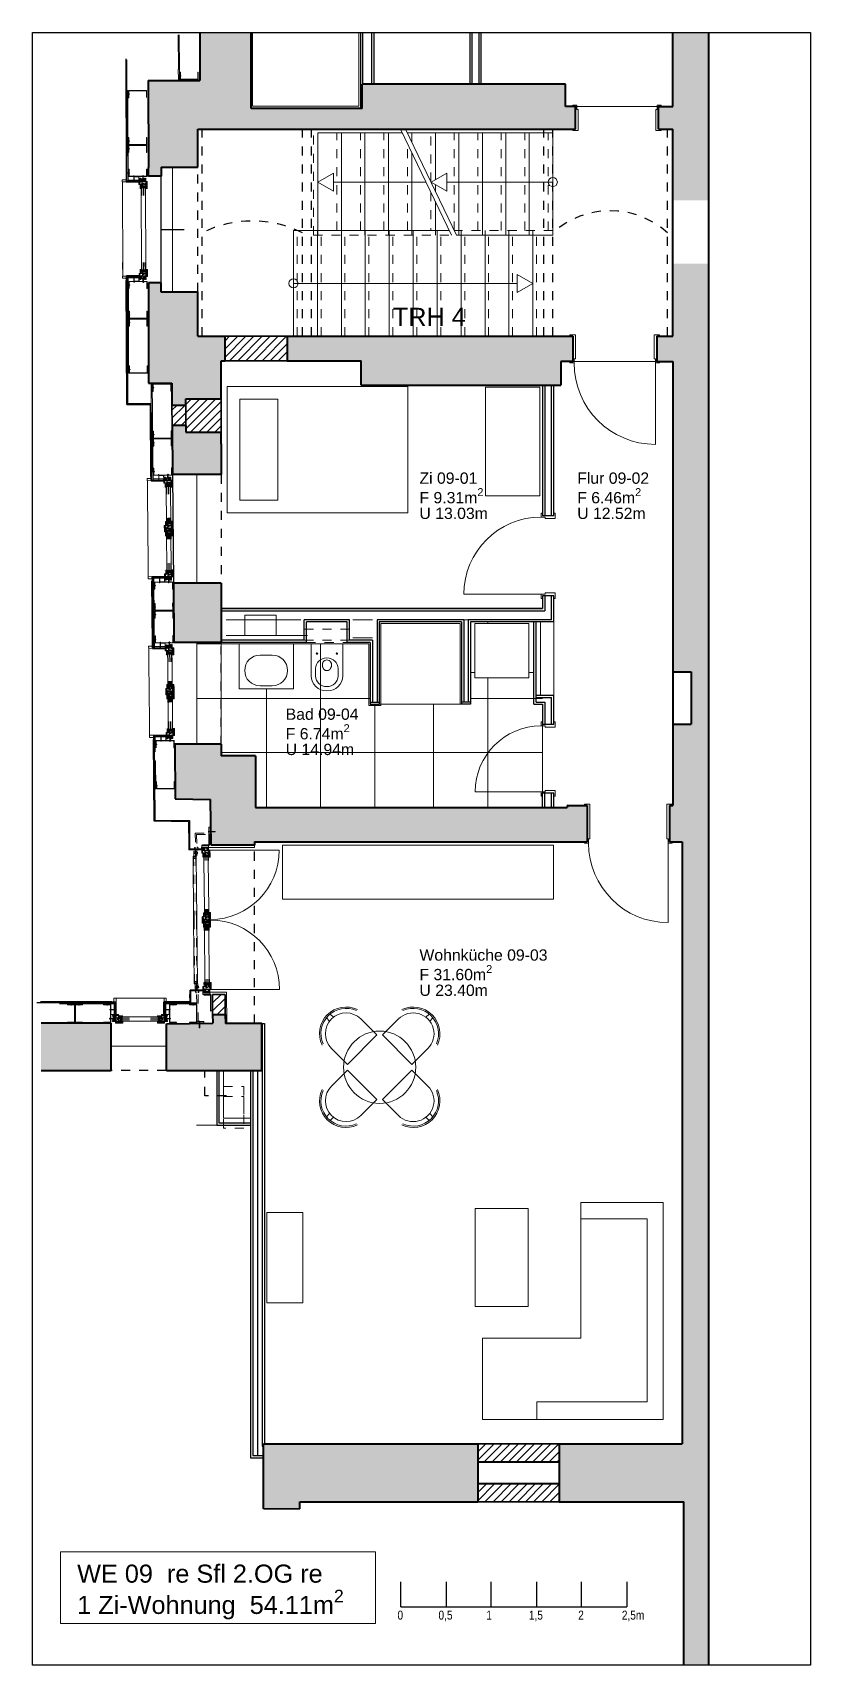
# Model space of a CAD drawing. Header units: metres. Extents: x 19 to 230, y -653 to -519.
# Drawn here: x 220.26 to 228.87, y -620.87 to -602.81 of the extents above; entities that cross this region are included whole.
import ezdxf

# ---------------------------------------------------------------- set-up
doc = ezdxf.new("R2010")
doc.units = ezdxf.units.M
doc.header["$LTSCALE"] = 0.0125
for name, pattern in [('Dash', [6.35, 3.175, -3.175]), ('DASHED2', [0.375, 0.25, -0.125]), ('Punkt', [6.35, 0, -6.35]), ('Verdeckt', [9.525, 6.35, -3.175]), ('Verdeckt3', [9.525, 6.35, -3.175])]:
    doc.linetypes.add(name, pattern=pattern)
for name, color, linetype, lineweight in [('03Aussenhaut', 30, 'Continuous', 30), ('04Ansichtskanten', 4, 'Continuous', 15), ('05Fenster', 171, 'Continuous', 15), ('A---MOEB-------', 8, 'Continuous', 13), ('Ansicht dünn2', 185, 'Continuous', 9), ('Ansichtskanten', 4, 'Continuous', 15), ('Befestigung', 253, 'Continuous', 5), ('Beschriftung-Räume', 3, 'Continuous', 15), ('Fenster', 65, 'Continuous', 5), ('Fenster vorh', 8, 'ABRISS', 9), ('Fenster2', 161, 'Continuous', 5), ('Fliesen2', 251, 'Continuous', 9), ('Geländer', 65, 'Continuous', 13), ('Geländerbefestigung', 8, 'DASHED2', 13), ('geländerverdeckt', 251, 'DASHED2', 9), ('Moeb', 8, 'Continuous', 13), ('Platten', 2, 'Continuous', 15), ('PUTZ', 32, 'Continuous', 13), ('Sani', 8, 'Continuous', 13), ('Treppen', 8, 'Continuous', 13), ('Türen', 65, 'Continuous', 15), ('unten', 7, 'Verdeckt3', 15), ('UProfil', 153, 'Continuous', 20), ('Wände Bestand', 142, 'Continuous', 35), ('WändeBestand', 142, 'Continuous', 40)]:
    doc.layers.add(name, color=color, linetype=linetype, lineweight=lineweight)
for name, color, linetype in [('A---TEXTD100---', 7, 'Continuous'), ('Block GeländerH2', 241, 'Continuous'), ('oben', 7, 'Punkt')]:
    doc.layers.add(name, color=color, linetype=linetype)
for name, color, linetype, lineweight, true_color in [('Fliesen', 7, 'Continuous', 18, 0x875ef7), ('Fliesen1', 7, 'Continuous', 18, 0x0040ff), ('SchrBestand', 7, 'Continuous', 15, 0xc9c9c9), ('SchrWand neu', 7, 'Continuous', 18, 0x971402), ('Wände neu', 1, 'Continuous', 35, 0xff0000), ('WändeGK neu', 7, 'Continuous', 25, 0xdc5004)]:
    doc.layers.add(name, color=color, linetype=linetype, lineweight=lineweight, true_color=true_color)
doc.layers.add('Stahl', color=7, linetype='Continuous', true_color=0x4d79ff)
doc.styles.add('Arial', font='arial.ttf')
doc.linetypes.add('ABRISS', pattern='A,0.25,["X",Standard,S=0.2,R=0,X=0,Y=-0.1],0.25,-0.25,0.5,-0.25', length=1.5)

msp = doc.modelspace()

# ---------------------------------------------------------------- texts
at = {"layer": 'A---TEXTD100---', "color": 7, "style": 'Arial', "width": 0.8}
for s, p in [('0', (224.298, -620.363)), ('0,5', (224.752, -620.363)), ('1', (225.281, -620.363)), ('1,5', (225.752, -620.363)), ('2', (226.298, -620.363)), ('2,5m', (226.781, -620.363))]:
    msp.add_text(s, height=0.1, rotation=359.9984, dxfattribs=at).set_placement(p)
at = {"layer": 'Beschriftung-Räume', "ltscale": 0.1, "attachment_point": 1, "line_spacing_factor": 0.833333, "style": 'Arial'}
for s, insert, char_height, width in [('\\A1;TRH 4', (224.246, -605.853), 0.2, 2.26836), ('\\A1;Zi 09-01\\PF 9.31m{\\H0.7x;\\S2^ ;}\\PU 13.03m', (224.541, -607.674), 0.125, 2.26836), ('\\A1;Flur 09-02\\PF 6.46m{\\H0.7x;\\S2^ ;}\\PU 12.52m', (226.287, -607.674), 0.125, 2.26836), ('\\A1;Bad 09-04\\PF 6.74m{\\H0.7x;\\S2^ ;}\\PU 14.94m', (223.061, -610.285), 0.125, 2.26836), ('\\A1;Wohnküche 09-03\\PF 31.60m{\\H0.7x;\\S2^ ;}\\PU 23.40m', (224.541, -612.949), 0.125, 2.26836), ('\\A1;WE 09  re Sfl 2.OG re\\P1 Zi-Wohnung  54.11m{\\H0.7x;\\S2^ ;}', (220.753, -619.754), 0.2, 4.02282)]:
    msp.add_mtext(s, dxfattribs=dict(at, insert=insert, char_height=char_height, width=width))

# ---------------------------------------------------------------- blocks, each defined once
blk = doc.blocks.new('UProfil re')
at = {"layer": 'Befestigung', "linetype": 'Continuous', "lineweight": 0}
for points in [[(-45, 3), (-35, 3), (-35, 4), (-45, 4)], [(-42, 9), (-39, 9), (-39, 9), (-42, 9)], [(-42, 8), (-39, 8), (-38, 9), (-39, 9), (-42, 9), (-42, 9)], [(-42, 8), (-39, 8), (-39, 8), (-42, 8)], [(-42, 7), (-39, 7), (-38, 8), (-39, 8), (-42, 8), (-42, 8)], [(-42, 7), (-39, 7), (-39, 7), (-42, 7)], [(-42, 7), (-39, 7), (-38, 7), (-39, 7), (-42, 7), (-42, 7)], [(-42, 3), (-39, 3), (-39, 3), (-42, 3)], [(-42, 2), (-39, 2), (-38, 2), (-39, 3), (-42, 3), (-42, 2)], [(-42, 2), (-39, 2), (-39, 2), (-42, 2)], [(-42, 1), (-39, 1), (-38, 1), (-39, 2), (-42, 2), (-42, 1)], [(-42, 1), (-39, 1), (-39, 1), (-42, 1)], [(-42, 0), (-39, 0), (-38, 1), (-39, 1), (-42, 1), (-42, 1)], [(-42, 0), (-39, 0), (-39, 0), (-42, 0)], [(-41, 6), (-41, 6), (-41, 6), (-41, 6), (-41, 6), (-41, 6), (-41, 6), (-41, 6), (-41, 6), (-41, 6), (-41, 6), (-41, 6), (-41, 6), (-41, 6), (-41, 6), (-41, 6), (-41, 6), (-40, 6), (-40, 6), (-40, 6), (-40, 6), (-40, 6), (-40, 6), (-40, 6), (-40, 6), (-40, 6), (-40, 6), (-40, 6), (-40, 6), (-40, 6), (-40, 6), (-40, 6), (-40, 6), (-40, 6), (-40, 6), (-40, 6), (-40, 6), (-40, 6), (-40, 6), (-40, 6), (-40, 6), (-40, 6), (-40, 6), (-40, 6), (-40, 6), (-40, 6), (-40, 6), (-40, 6), (-40, 6), (-40, 6), (-40, 6), (-40, 6), (-40, 6), (-40, 6), (-40, 6), (-40, 6), (-40, 6), (-40, 6), (-40, 6), (-40, 6), (-40, 6), (-40, 6), (-40, 6), (-40, 6), (-40, 6), (-40, 6), (-40, 6), (-40, 6), (-40, 6), (-40, 6), (-40, 6), (-40, 6), (-40, 6), (-40, 6), (-40, 6), (-40, 6), (-40, 6), (-40, 6), (-40, 6), (-40, 6), (-40, 6), (-40, 6), (-40, 6), (-40, 6), (-40, 6), (-40, 6), (-40, 6), (-40, 6), (-40, 6), (-40, 6), (-40, 6), (-40, 6), (-40, 6), (-40, 6), (-40, 6), (-40, 6), (-40, 6), (-40, 6), (-40, 6), (-40, 6), (-40, 6), (-40, 6), (-40, 6), (-40, 6), (-40, 6), (-40, 6), (-40, 6), (-40, 6), (-40, 6), (-40, 6), (-40, 6), (-40, 6), (-40, 6), (-40, 6), (-40, 6), (-40, 6), (-39, 6), (-39, 6), (-39, 6), (-39, 6), (-39, 6), (-39, 6), (-39, 6), (-39, 6), (-39, 6), (-39, 6), (-39, 6), (-39, 6), (-39, 6)], [(-44, -20), (-36, -20), (-36, -20), (-36, -20), (-36, -20), (-36, -20), (-36, -20), (-36, -20), (-36, -20), (-36, -20), (-36, -20), (-36, -20), (-36, -20), (-36, -20), (-36, -20), (-36, -20), (-36, -20), (-36, -20), (-36, -20), (-36, -20), (-36, -20), (-36, -20), (-36, -20), (-36, -20), (-36, -20), (-36, -20), (-36, -20), (-36, -20), (-36, -20), (-36, -20), (-36, -20), (-36, -20), (-36, -20), (-36, -20), (-36, -20), (-36, -20), (-36, -20), (-36, -20), (-36, -20), (-36, -20), (-36, -20), (-36, -20), (-36, -20), (-36, -20), (-36, -20), (-36, -20), (-36, -20), (-36, -20), (-36, -20), (-36, -20), (-36, -20), (-36, -20), (-36, -20), (-36, -20), (-36, -20), (-36, -20), (-36, -20), (-36, -20), (-36, -20), (-36, -20), (-36, -20), (-36, -20), (-36, -20), (-36, -20), (-36, -20), (-36, -20), (-36, -20), (-36, -20), (-36, -20), (-36, -20), (-36, -20), (-36, -20), (-36, -20), (-36, -20), (-36, -20), (-36, -20), (-36, -20), (-36, -20), (-36, -20), (-36, -20), (-36, -20), (-36, -20), (-36, -20), (-36, -20), (-36, -20), (-36, -20), (-36, -20), (-36, -20), (-36, -20), (-36, -19), (-36, -19), (-36, -19), (-36, -19), (-36, -19), (-36, -19), (-36, -19), (-36, -19), (-36, -19), (-36, -19), (-36, -19), (-36, -19), (-36, -19), (-36, -19), (-36, -19), (-36, -19), (-36, -19), (-36, -19), (-36, -19), (-36, -19), (-36, -19), (-36, -19), (-36, -19), (-36, -19), (-36, -19), (-36, -19), (-36, -19), (-36, -19), (-36, -19), (-36, -19), (-36, -19), (-36, -19), (-36, -19), (-36, -19), (-36, -19), (-36, -19), (-36, -19), (-36, -19), (-36, -19), (-36, -19), (-36, -19), (-44, -19), (-44, -19), (-44, -19), (-44, -19), (-44, -19), (-44, -19), (-44, -19), (-44, -19), (-44, -19), (-44, -19), (-44, -19), (-44, -19), (-44, -19), (-44, -19), (-44, -19), (-44, -19), (-44, -19), (-44, -19), (-44, -19), (-44, -19), (-44, -19), (-44, -19), (-44, -19), (-44, -19), (-44, -19), (-44, -19), (-45, -19), (-45, -19), (-45, -19), (-45, -19), (-45, -19), (-45, -19), (-45, -19), (-45, -19), (-45, -19), (-45, -19), (-45, -19), (-45, -19), (-45, -19), (-45, -19), (-45, -19), (-45, -19), (-45, -20), (-45, -20), (-45, -20), (-45, -20), (-45, -20), (-45, -20), (-45, -20), (-45, -20), (-45, -20), (-45, -20), (-45, -20), (-45, -20), (-45, -20), (-45, -20), (-45, -20), (-45, -20), (-45, -20), (-45, -20), (-45, -20), (-45, -20), (-45, -20), (-45, -20), (-45, -20), (-45, -20), (-45, -20), (-45, -20), (-45, -20), (-45, -20), (-45, -20), (-45, -20), (-45, -20), (-45, -20), (-45, -20), (-45, -20), (-45, -20), (-45, -20), (-45, -20), (-45, -20), (-45, -20), (-45, -20), (-45, -20), (-45, -20), (-45, -20), (-45, -20), (-45, -20), (-45, -20), (-45, -20), (-45, -20), (-45, -20), (-45, -20), (-45, -20), (-45, -20), (-45, -20), (-45, -20), (-45, -20), (-45, -20), (-45, -20), (-45, -20), (-45, -20), (-45, -20), (-45, -20), (-44, -20), (-44, -20), (-44, -20), (-44, -20), (-44, -20), (-44, -20), (-44, -20), (-44, -20), (-44, -20), (-44, -20), (-44, -20), (-44, -20), (-44, -20), (-44, -20), (-44, -20), (-44, -20), (-44, -20), (-44, -20), (-44, -20), (-44, -20), (-44, -20), (-44, -20), (-44, -20), (-44, -20), (-44, -20)], [(-44, -19), (-36, -19), (-39, -18), (-42, -18)], [(-42, 0), (-39, 0), (-38, 0), (-39, 0), (-42, 0), (-42, 0)], [(-42, -1), (-39, -1), (-39, 0), (-42, 0)], [(-42, -1), (-39, -1), (-38, -1), (-39, -1), (-42, -1), (-42, -1)], [(-42, -2), (-39, -2), (-39, -1), (-42, -1)], [(-42, -2), (-39, -2), (-38, -2), (-39, -2), (-42, -2), (-42, -2)], [(-42, -3), (-39, -3), (-39, -2), (-42, -2)], [(-42, -3), (-39, -3), (-38, -3), (-39, -3), (-42, -3), (-42, -3)], [(-42, -4), (-39, -4), (-39, -3), (-42, -3)], [(-42, -4), (-39, -4), (-38, -4), (-39, -4), (-42, -4), (-42, -4)], [(-42, -5), (-39, -5), (-39, -4), (-42, -4)], [(-42, -5), (-39, -5), (-38, -5), (-39, -5), (-42, -5), (-42, -5)], [(-42, -5), (-39, -5), (-39, -5), (-42, -5)], [(-42, -6), (-39, -6), (-38, -6), (-39, -5), (-42, -5), (-42, -6)], [(-42, -6), (-39, -6), (-39, -6), (-42, -6)], [(-42, -7), (-39, -7), (-38, -7), (-39, -6), (-42, -6), (-42, -7)], [(-42, -7), (-39, -7), (-39, -7), (-42, -7)], [(-42, -8), (-39, -8), (-38, -7), (-39, -7), (-42, -7), (-42, -7)], [(-42, -8), (-39, -8), (-39, -8), (-42, -8)], [(-42, -8), (-39, -8), (-38, -8), (-39, -8), (-42, -8), (-42, -8)], [(-42, -9), (-39, -9), (-39, -8), (-42, -8)], [(-42, -9), (-39, -9), (-38, -9), (-39, -9), (-42, -9), (-42, -9)], [(-42, -10), (-39, -10), (-39, -9), (-42, -9)], [(-42, -10), (-39, -10), (-38, -10), (-39, -10), (-42, -10), (-42, -10)], [(-42, -11), (-39, -11), (-39, -10), (-42, -10)], [(-42, -11), (-39, -11), (-38, -11), (-39, -11), (-42, -11), (-42, -11)], [(-42, -12), (-39, -12), (-39, -11), (-42, -11)], [(-42, -12), (-39, -12), (-38, -12), (-39, -12), (-42, -12), (-42, -12)], [(-42, -13), (-39, -13), (-39, -12), (-42, -12)], [(-42, -13), (-39, -13), (-38, -13), (-39, -13), (-42, -13), (-42, -13)], [(-42, -13), (-39, -13), (-39, -13), (-42, -13)], [(-42, -14), (-39, -14), (-38, -14), (-39, -13), (-42, -13), (-42, -14)], [(-42, -14), (-39, -14), (-39, -14), (-42, -14)], [(-42, -15), (-39, -15), (-38, -15), (-39, -14), (-42, -14), (-42, -15)], [(-42, -15), (-39, -15), (-39, -15), (-42, -15)], [(-42, -16), (-39, -16), (-38, -15), (-39, -15), (-42, -15), (-42, -15)], [(-42, -16), (-39, -16), (-39, -16), (-42, -16)], [(-42, -16), (-39, -16), (-38, -16), (-39, -16), (-42, -16), (-42, -16)], [(-42, -17), (-39, -17), (-39, -16), (-42, -16)], [(-42, -18), (-39, -18), (-39, -17), (-42, -17)], [(-42, -17), (-39, -17), (-38, -17), (-39, -17), (-42, -17), (-42, -17)]]:
    blk.add_hatch(color=256, dxfattribs=at).paths.add_polyline_path(points, flags=0)
at = {"layer": 'Befestigung', "linetype": 'Continuous', "lineweight": 0, "extrusion": (0, 0, -1)}
for points in [[(43, 4), (43, 6), (43, 6), (43, 6), (43, 6), (43, 6), (43, 6), (43, 6), (43, 6), (43, 6), (43, 6), (43, 6), (43, 6), (43, 6), (43, 6), (43, 6), (43, 6), (43, 6), (43, 6), (43, 6), (43, 6), (43, 6), (43, 6), (43, 6), (43, 6), (43, 6), (43, 6), (43, 6), (43, 6), (43, 6), (43, 6), (43, 6), (43, 6), (43, 6), (43, 6), (43, 6), (43, 6), (43, 6), (43, 6), (43, 6), (43, 6), (43, 6), (43, 6), (43, 6), (43, 6), (43, 6), (43, 6), (43, 6), (43, 6), (43, 6), (43, 6), (43, 6), (43, 6), (43, 6), (43, 6), (43, 6), (43, 6), (43, 6), (43, 6), (43, 6), (43, 6), (43, 6), (43, 6), (43, 6), (43, 6), (43, 6), (41, 6), (41, 6), (41, 6), (41, 6), (41, 6), (41, 6), (41, 6), (41, 6), (41, 6), (41, 6), (41, 6), (41, 6), (41, 6), (41, 6), (41, 6), (41, 6), (41, 6), (40, 6), (40, 6), (40, 6), (40, 6), (40, 6), (40, 6), (40, 6), (40, 6), (40, 6), (40, 6), (40, 6), (40, 6), (40, 6), (40, 6), (40, 6), (40, 6), (40, 6), (40, 6), (40, 6), (40, 6), (40, 6), (40, 6), (40, 6), (40, 6), (40, 6), (40, 6), (40, 6), (40, 6), (40, 6), (40, 6), (40, 6), (40, 6), (40, 6), (40, 6), (40, 6), (40, 6), (40, 6), (40, 6), (40, 6), (40, 6), (40, 6), (40, 6), (40, 6), (40, 6), (40, 6), (40, 6), (40, 6), (40, 6), (40, 4)], [(40, 4), (40, 6), (40, 6), (40, 6), (40, 6), (40, 6), (40, 6), (40, 6), (40, 6), (40, 6), (40, 6), (40, 6), (40, 6), (40, 6), (40, 6), (40, 6), (40, 6), (40, 6), (40, 6), (40, 6), (40, 6), (40, 6), (40, 6), (40, 6), (40, 6), (40, 6), (40, 6), (40, 6), (40, 6), (40, 6), (40, 6), (40, 6), (40, 6), (40, 6), (40, 6), (40, 6), (40, 6), (40, 6), (40, 6), (40, 6), (40, 6), (40, 6), (40, 6), (40, 6), (40, 6), (40, 6), (40, 6), (40, 6), (40, 6), (40, 6), (40, 6), (40, 6), (40, 6), (39, 6), (39, 6), (39, 6), (39, 6), (39, 6), (39, 6), (39, 6), (39, 6), (39, 6), (39, 6), (39, 6), (39, 6), (39, 6), (37, 6), (37, 6), (37, 6), (37, 6), (37, 6), (37, 6), (37, 6), (37, 6), (37, 6), (37, 6), (37, 6), (37, 6), (37, 6), (37, 6), (37, 6), (37, 6), (37, 6), (37, 6), (37, 6), (37, 6), (37, 6), (37, 6), (37, 6), (37, 6), (37, 6), (37, 6), (37, 6), (37, 6), (37, 6), (37, 6), (37, 6), (37, 6), (37, 6), (37, 6), (37, 6), (37, 6), (37, 6), (37, 6), (37, 6), (37, 6), (37, 6), (37, 6), (37, 6), (37, 6), (37, 6), (37, 6), (37, 6), (37, 6), (37, 6), (37, 6), (37, 6), (37, 6), (37, 6), (37, 6), (37, 6), (37, 6), (37, 6), (37, 6), (37, 6), (37, 6), (37, 6), (37, 6), (37, 6), (37, 6), (37, 6), (37, 4)]]:
    blk.add_hatch(color=256, dxfattribs=at).paths.add_polyline_path(points, flags=0)
at = {"layer": 'Befestigung', "linetype": 'Continuous', "lineweight": 5}
for points in [[(-45, 3), (-35, 3), (-35, 4), (-45, 4)], [(-42, 9), (-39, 9), (-39, 9), (-42, 9)], [(-42, 8), (-39, 8), (-38, 9), (-39, 9), (-42, 9), (-42, 9)], [(-42, 8), (-39, 8), (-39, 8), (-42, 8)], [(-42, 7), (-39, 7), (-38, 8), (-39, 8), (-42, 8), (-42, 8)], [(-42, 7), (-39, 7), (-39, 7), (-42, 7)], [(-42, 7), (-39, 7), (-38, 7), (-39, 7), (-42, 7), (-42, 7)], [(-42, 3), (-39, 3), (-39, 3), (-42, 3)], [(-42, 2), (-39, 2), (-38, 2), (-39, 3), (-42, 3), (-42, 2)], [(-42, 2), (-39, 2), (-39, 2), (-42, 2)], [(-42, 1), (-39, 1), (-38, 1), (-39, 2), (-42, 2), (-42, 1)], [(-42, 1), (-39, 1), (-39, 1), (-42, 1)], [(-42, 0), (-39, 0), (-38, 1), (-39, 1), (-42, 1), (-42, 1)], [(-42, 0), (-39, 0), (-39, 0), (-42, 0)], [(-44, -19), (-36, -19), (-39, -18), (-42, -18)], [(-42, 0), (-39, 0), (-38, 0), (-39, 0), (-42, 0), (-42, 0)], [(-42, -1), (-39, -1), (-39, 0), (-42, 0)], [(-42, -1), (-39, -1), (-38, -1), (-39, -1), (-42, -1), (-42, -1)], [(-42, -2), (-39, -2), (-39, -1), (-42, -1)], [(-42, -2), (-39, -2), (-38, -2), (-39, -2), (-42, -2), (-42, -2)], [(-42, -3), (-39, -3), (-39, -2), (-42, -2)], [(-42, -3), (-39, -3), (-38, -3), (-39, -3), (-42, -3), (-42, -3)], [(-42, -4), (-39, -4), (-39, -3), (-42, -3)], [(-42, -4), (-39, -4), (-38, -4), (-39, -4), (-42, -4), (-42, -4)], [(-42, -5), (-39, -5), (-39, -4), (-42, -4)], [(-42, -5), (-39, -5), (-38, -5), (-39, -5), (-42, -5), (-42, -5)], [(-42, -5), (-39, -5), (-39, -5), (-42, -5)], [(-42, -6), (-39, -6), (-38, -6), (-39, -5), (-42, -5), (-42, -6)], [(-42, -6), (-39, -6), (-39, -6), (-42, -6)], [(-42, -7), (-39, -7), (-38, -7), (-39, -6), (-42, -6), (-42, -7)], [(-42, -7), (-39, -7), (-39, -7), (-42, -7)], [(-42, -8), (-39, -8), (-38, -7), (-39, -7), (-42, -7), (-42, -7)], [(-42, -8), (-39, -8), (-39, -8), (-42, -8)], [(-42, -8), (-39, -8), (-38, -8), (-39, -8), (-42, -8), (-42, -8)], [(-42, -9), (-39, -9), (-39, -8), (-42, -8)], [(-42, -9), (-39, -9), (-38, -9), (-39, -9), (-42, -9), (-42, -9)], [(-42, -10), (-39, -10), (-39, -9), (-42, -9)], [(-42, -10), (-39, -10), (-38, -10), (-39, -10), (-42, -10), (-42, -10)], [(-42, -11), (-39, -11), (-39, -10), (-42, -10)], [(-42, -11), (-39, -11), (-38, -11), (-39, -11), (-42, -11), (-42, -11)], [(-42, -12), (-39, -12), (-39, -11), (-42, -11)], [(-42, -12), (-39, -12), (-38, -12), (-39, -12), (-42, -12), (-42, -12)], [(-42, -13), (-39, -13), (-39, -12), (-42, -12)], [(-42, -13), (-39, -13), (-38, -13), (-39, -13), (-42, -13), (-42, -13)], [(-42, -13), (-39, -13), (-39, -13), (-42, -13)], [(-42, -14), (-39, -14), (-38, -14), (-39, -13), (-42, -13), (-42, -14)], [(-42, -14), (-39, -14), (-39, -14), (-42, -14)], [(-42, -15), (-39, -15), (-38, -15), (-39, -14), (-42, -14), (-42, -15)], [(-42, -15), (-39, -15), (-39, -15), (-42, -15)], [(-42, -16), (-39, -16), (-38, -15), (-39, -15), (-42, -15), (-42, -15)], [(-42, -16), (-39, -16), (-39, -16), (-42, -16)], [(-42, -16), (-39, -16), (-38, -16), (-39, -16), (-42, -16), (-42, -16)], [(-42, -17), (-39, -17), (-39, -16), (-42, -16)], [(-42, -18), (-39, -18), (-39, -17), (-42, -17)], [(-42, -17), (-39, -17), (-38, -17), (-39, -17), (-42, -17), (-42, -17)]]:
    blk.add_lwpolyline(points, close=True, dxfattribs=at)
for points in [[(-43, 6), (-41, 6)], [(-43, 6), (-43, 6), (-43, 6), (-43, 6), (-43, 6), (-43, 6), (-43, 6), (-43, 6), (-43, 6), (-43, 6), (-43, 6), (-43, 6), (-43, 6), (-43, 6), (-43, 6), (-43, 6), (-43, 6), (-43, 6), (-43, 6), (-43, 6), (-43, 6), (-43, 6), (-43, 6), (-43, 6), (-43, 6), (-43, 6), (-43, 6), (-43, 6), (-43, 6), (-43, 6), (-43, 6), (-43, 6), (-43, 6), (-43, 6), (-43, 6), (-43, 6), (-43, 6), (-43, 6), (-43, 6), (-43, 6), (-43, 6), (-43, 6), (-43, 6), (-43, 6), (-43, 6), (-43, 6), (-43, 6)], [(-43, 4), (-43, 6)], [(-40, 4), (-43, 4)], [(-39, 6), (-41, 6)], [(-41, 6), (-41, 6), (-41, 6), (-41, 6), (-41, 6), (-41, 6), (-41, 6), (-41, 6), (-41, 6), (-41, 6), (-41, 6), (-41, 6), (-40, 6), (-40, 6), (-40, 6), (-40, 6), (-40, 6), (-40, 6), (-40, 6), (-40, 6), (-40, 6), (-40, 6), (-40, 6), (-40, 6), (-40, 6), (-40, 6), (-40, 6), (-40, 6), (-40, 6), (-40, 6), (-40, 6), (-40, 6), (-40, 6), (-40, 6), (-40, 6), (-40, 6), (-40, 6), (-40, 6), (-40, 6), (-40, 6), (-40, 6), (-40, 6), (-40, 6), (-40, 6), (-40, 6), (-40, 6), (-40, 6)], [(-41, 6), (-41, 6), (-41, 6), (-41, 6), (-41, 6), (-41, 6), (-41, 6), (-41, 6), (-41, 6), (-41, 6), (-41, 6), (-41, 6), (-40, 6), (-40, 6), (-40, 6), (-40, 6), (-40, 6), (-40, 6), (-40, 6), (-40, 6), (-40, 6), (-40, 6), (-40, 6), (-40, 6), (-40, 6), (-40, 6), (-40, 6), (-40, 6), (-40, 6), (-40, 6), (-40, 6), (-40, 6), (-40, 6), (-40, 6), (-40, 6), (-40, 6), (-40, 6), (-40, 6), (-40, 6), (-40, 6), (-40, 6), (-40, 6), (-40, 6), (-40, 6), (-40, 6), (-40, 6), (-40, 6)], [(-40, 6), (-40, 6), (-40, 6), (-40, 6), (-40, 6), (-40, 6), (-40, 6), (-40, 6), (-40, 6), (-40, 6), (-40, 6), (-40, 6), (-40, 6), (-40, 6), (-40, 6), (-40, 6), (-40, 6), (-40, 6), (-40, 6), (-40, 6), (-40, 6), (-40, 6), (-40, 6), (-40, 6), (-40, 6), (-40, 6), (-40, 6), (-40, 6), (-40, 6), (-40, 6), (-40, 6), (-40, 6), (-40, 6), (-40, 6), (-40, 6), (-40, 6), (-40, 6), (-40, 6), (-39, 6), (-39, 6), (-39, 6), (-39, 6), (-39, 6), (-39, 6), (-39, 6), (-39, 6), (-39, 6)], [(-40, 6), (-40, 6), (-40, 6), (-40, 6), (-40, 6), (-40, 6), (-40, 6), (-40, 6), (-40, 6), (-40, 6), (-40, 6), (-40, 6), (-40, 6), (-40, 6), (-40, 6), (-40, 6), (-40, 6), (-40, 6), (-40, 6), (-40, 6), (-40, 6), (-40, 6), (-40, 6), (-40, 6), (-40, 6), (-40, 6), (-40, 6), (-40, 6), (-40, 6), (-40, 6), (-40, 6), (-40, 6), (-40, 6), (-40, 6), (-40, 6), (-40, 6), (-40, 6), (-40, 6), (-39, 6), (-39, 6), (-39, 6), (-39, 6), (-39, 6), (-39, 6), (-39, 6), (-39, 6), (-39, 6)], [(-40, 4), (-40, 6)], [(-40, 6), (-40, 4)], [(-37, 4), (-40, 4)], [(-39, 6), (-37, 6)], [(-37, 6), (-37, 6), (-37, 6), (-37, 6), (-37, 6), (-37, 6), (-37, 6), (-37, 6), (-37, 6), (-37, 6), (-37, 6), (-37, 6), (-37, 6), (-37, 6), (-37, 6), (-37, 6), (-37, 6), (-37, 6), (-37, 6), (-37, 6), (-37, 6), (-37, 6), (-37, 6), (-37, 6), (-37, 6), (-37, 6), (-37, 6), (-37, 6), (-37, 6), (-37, 6), (-37, 6), (-37, 6), (-37, 6), (-37, 6), (-37, 6), (-37, 6), (-37, 6), (-37, 6), (-37, 6), (-37, 6), (-37, 6), (-37, 6), (-37, 6), (-37, 6), (-37, 6), (-37, 6), (-37, 6)], [(-37, 6), (-37, 4)], [(-44, -19), (-44, -19), (-44, -19), (-44, -19), (-44, -19), (-44, -19), (-44, -19), (-44, -19), (-44, -19), (-44, -19), (-44, -19), (-44, -19), (-44, -19), (-44, -19), (-44, -19), (-45, -19), (-45, -19), (-45, -19), (-45, -19), (-45, -19), (-45, -19), (-45, -19), (-45, -19), (-45, -19), (-45, -20), (-45, -20), (-45, -20), (-45, -20), (-45, -20), (-45, -20), (-45, -20), (-45, -20), (-45, -20), (-45, -20), (-45, -20), (-45, -20), (-45, -20), (-45, -20), (-45, -20), (-45, -20), (-45, -20), (-45, -20), (-45, -20), (-45, -20), (-45, -20), (-45, -20), (-45, -20), (-45, -20), (-45, -20), (-45, -20), (-45, -20), (-45, -20), (-45, -20), (-45, -20), (-45, -20), (-45, -20), (-45, -20), (-45, -20), (-45, -20), (-44, -20), (-44, -20), (-44, -20), (-44, -20), (-44, -20), (-44, -20), (-44, -20), (-44, -20), (-44, -20), (-44, -20), (-44, -20), (-44, -20), (-44, -20), (-44, -20), (-44, -20)], [(-36, -19), (-44, -19)], [(-44, -20), (-36, -20)], [(-36, -20), (-36, -20), (-36, -20), (-36, -20), (-36, -20), (-36, -20), (-36, -20), (-36, -20), (-36, -20), (-36, -20), (-36, -20), (-36, -20), (-36, -20), (-36, -20), (-36, -20), (-36, -20), (-36, -20), (-36, -20), (-36, -20), (-36, -20), (-36, -20), (-36, -20), (-36, -20), (-36, -20), (-36, -20), (-36, -20), (-36, -20), (-36, -20), (-36, -20), (-36, -20), (-36, -20), (-36, -20), (-36, -20), (-36, -20), (-36, -20), (-36, -20), (-36, -20), (-36, -20), (-36, -20), (-36, -20), (-36, -20), (-36, -20), (-36, -20), (-36, -20), (-36, -20), (-36, -20), (-36, -20), (-36, -20), (-36, -19), (-36, -19), (-36, -19), (-36, -19), (-36, -19), (-36, -19), (-36, -19), (-36, -19), (-36, -19), (-36, -19), (-36, -19), (-36, -19), (-36, -19), (-36, -19), (-36, -19), (-36, -19), (-36, -19), (-36, -19), (-36, -19), (-36, -19), (-36, -19), (-36, -19)]]:
    blk.add_lwpolyline(points, dxfattribs=at)
at = {"layer": 'Platten', "linetype": 'Continuous', "lineweight": 13}
for p, q in [((-114, -8), (0, -8)), ((0, -20), (-114, -20)), ((0, -8), (0, -20))]:
    blk.add_line(p, q, dxfattribs=at)
at = {"layer": 'UProfil'}
blk.add_lwpolyline([(-80, 0), (-80, 3), (-3, 3), (-3, 197), (-80, 197), (-80, 200), (0, 200), (0, 0)], close=True, dxfattribs=at)
blk = doc.blocks.new('UProfil li')
at = {"layer": 'Befestigung', "linetype": 'Continuous', "lineweight": 0, "extrusion": (0, 0, -1)}
for points in [[(-45, 3), (-35, 3), (-35, 4), (-45, 4)], [(-42, 8), (-39, 8), (-38, 9), (-39, 9), (-42, 9), (-42, 9)], [(-42, 7), (-39, 7), (-38, 8), (-39, 8), (-42, 8), (-42, 8)], [(-42, 7), (-39, 7), (-38, 7), (-39, 7), (-42, 7), (-42, 7)], [(-42, 2), (-39, 2), (-38, 2), (-39, 3), (-42, 3), (-42, 2)], [(-42, 1), (-39, 1), (-38, 1), (-39, 2), (-42, 2), (-42, 1)], [(-42, 0), (-39, 0), (-38, 1), (-39, 1), (-42, 1), (-42, 1)], [(-42, 9), (-39, 9), (-39, 9), (-42, 9)], [(-42, 8), (-39, 8), (-39, 8), (-42, 8)], [(-42, 7), (-39, 7), (-39, 7), (-42, 7)], [(-41, 6), (-41, 6), (-41, 6), (-41, 6), (-41, 6), (-41, 6), (-41, 6), (-41, 6), (-41, 6), (-41, 6), (-41, 6), (-41, 6), (-41, 6), (-41, 6), (-41, 6), (-41, 6), (-41, 6), (-40, 6), (-40, 6), (-40, 6), (-40, 6), (-40, 6), (-40, 6), (-40, 6), (-40, 6), (-40, 6), (-40, 6), (-40, 6), (-40, 6), (-40, 6), (-40, 6), (-40, 6), (-40, 6), (-40, 6), (-40, 6), (-40, 6), (-40, 6), (-40, 6), (-40, 6), (-40, 6), (-40, 6), (-40, 6), (-40, 6), (-40, 6), (-40, 6), (-40, 6), (-40, 6), (-40, 6), (-40, 6), (-40, 6), (-40, 6), (-40, 6), (-40, 6), (-40, 6), (-40, 6), (-40, 6), (-40, 6), (-40, 6), (-40, 6), (-40, 6), (-40, 6), (-40, 6), (-40, 6), (-40, 6), (-40, 6), (-40, 6), (-40, 6), (-40, 6), (-40, 6), (-40, 6), (-40, 6), (-40, 6), (-40, 6), (-40, 6), (-40, 6), (-40, 6), (-40, 6), (-40, 6), (-40, 6), (-40, 6), (-40, 6), (-40, 6), (-40, 6), (-40, 6), (-40, 6), (-40, 6), (-40, 6), (-40, 6), (-40, 6), (-40, 6), (-40, 6), (-40, 6), (-40, 6), (-40, 6), (-40, 6), (-40, 6), (-40, 6), (-40, 6), (-40, 6), (-40, 6), (-40, 6), (-40, 6), (-40, 6), (-40, 6), (-40, 6), (-40, 6), (-40, 6), (-40, 6), (-40, 6), (-40, 6), (-40, 6), (-40, 6), (-40, 6), (-40, 6), (-40, 6), (-40, 6), (-39, 6), (-39, 6), (-39, 6), (-39, 6), (-39, 6), (-39, 6), (-39, 6), (-39, 6), (-39, 6), (-39, 6), (-39, 6), (-39, 6), (-39, 6)], [(-42, 3), (-39, 3), (-39, 3), (-42, 3)], [(-42, 2), (-39, 2), (-39, 2), (-42, 2)], [(-42, 1), (-39, 1), (-39, 1), (-42, 1)], [(-42, 0), (-39, 0), (-39, 0), (-42, 0)], [(-44, -20), (-36, -20), (-36, -20), (-36, -20), (-36, -20), (-36, -20), (-36, -20), (-36, -20), (-36, -20), (-36, -20), (-36, -20), (-36, -20), (-36, -20), (-36, -20), (-36, -20), (-36, -20), (-36, -20), (-36, -20), (-36, -20), (-36, -20), (-36, -20), (-36, -20), (-36, -20), (-36, -20), (-36, -20), (-36, -20), (-36, -20), (-36, -20), (-36, -20), (-36, -20), (-36, -20), (-36, -20), (-36, -20), (-36, -20), (-36, -20), (-36, -20), (-36, -20), (-36, -20), (-36, -20), (-36, -20), (-36, -20), (-36, -20), (-36, -20), (-36, -20), (-36, -20), (-36, -20), (-36, -20), (-36, -20), (-36, -20), (-36, -20), (-36, -20), (-36, -20), (-36, -20), (-36, -20), (-36, -20), (-36, -20), (-36, -20), (-36, -20), (-36, -20), (-36, -20), (-36, -20), (-36, -20), (-36, -20), (-36, -20), (-36, -20), (-36, -20), (-36, -20), (-36, -20), (-36, -20), (-36, -20), (-36, -20), (-36, -20), (-36, -20), (-36, -20), (-36, -20), (-36, -20), (-36, -20), (-36, -20), (-36, -20), (-36, -20), (-36, -20), (-36, -20), (-36, -20), (-36, -20), (-36, -20), (-36, -20), (-36, -20), (-36, -20), (-36, -20), (-36, -19), (-36, -19), (-36, -19), (-36, -19), (-36, -19), (-36, -19), (-36, -19), (-36, -19), (-36, -19), (-36, -19), (-36, -19), (-36, -19), (-36, -19), (-36, -19), (-36, -19), (-36, -19), (-36, -19), (-36, -19), (-36, -19), (-36, -19), (-36, -19), (-36, -19), (-36, -19), (-36, -19), (-36, -19), (-36, -19), (-36, -19), (-36, -19), (-36, -19), (-36, -19), (-36, -19), (-36, -19), (-36, -19), (-36, -19), (-36, -19), (-36, -19), (-36, -19), (-36, -19), (-36, -19), (-36, -19), (-36, -19), (-44, -19), (-44, -19), (-44, -19), (-44, -19), (-44, -19), (-44, -19), (-44, -19), (-44, -19), (-44, -19), (-44, -19), (-44, -19), (-44, -19), (-44, -19), (-44, -19), (-44, -19), (-44, -19), (-44, -19), (-44, -19), (-44, -19), (-44, -19), (-44, -19), (-44, -19), (-44, -19), (-44, -19), (-44, -19), (-44, -19), (-45, -19), (-45, -19), (-45, -19), (-45, -19), (-45, -19), (-45, -19), (-45, -19), (-45, -19), (-45, -19), (-45, -19), (-45, -19), (-45, -19), (-45, -19), (-45, -19), (-45, -19), (-45, -19), (-45, -20), (-45, -20), (-45, -20), (-45, -20), (-45, -20), (-45, -20), (-45, -20), (-45, -20), (-45, -20), (-45, -20), (-45, -20), (-45, -20), (-45, -20), (-45, -20), (-45, -20), (-45, -20), (-45, -20), (-45, -20), (-45, -20), (-45, -20), (-45, -20), (-45, -20), (-45, -20), (-45, -20), (-45, -20), (-45, -20), (-45, -20), (-45, -20), (-45, -20), (-45, -20), (-45, -20), (-45, -20), (-45, -20), (-45, -20), (-45, -20), (-45, -20), (-45, -20), (-45, -20), (-45, -20), (-45, -20), (-45, -20), (-45, -20), (-45, -20), (-45, -20), (-45, -20), (-45, -20), (-45, -20), (-45, -20), (-45, -20), (-45, -20), (-45, -20), (-45, -20), (-45, -20), (-45, -20), (-45, -20), (-45, -20), (-45, -20), (-45, -20), (-45, -20), (-45, -20), (-45, -20), (-44, -20), (-44, -20), (-44, -20), (-44, -20), (-44, -20), (-44, -20), (-44, -20), (-44, -20), (-44, -20), (-44, -20), (-44, -20), (-44, -20), (-44, -20), (-44, -20), (-44, -20), (-44, -20), (-44, -20), (-44, -20), (-44, -20), (-44, -20), (-44, -20), (-44, -20), (-44, -20), (-44, -20), (-44, -20)], [(-44, -19), (-36, -19), (-39, -18), (-42, -18)], [(-42, 0), (-39, 0), (-38, 0), (-39, 0), (-42, 0), (-42, 0)], [(-42, -1), (-39, -1), (-38, -1), (-39, -1), (-42, -1), (-42, -1)], [(-42, -2), (-39, -2), (-38, -2), (-39, -2), (-42, -2), (-42, -2)], [(-42, -3), (-39, -3), (-38, -3), (-39, -3), (-42, -3), (-42, -3)], [(-42, -4), (-39, -4), (-38, -4), (-39, -4), (-42, -4), (-42, -4)], [(-42, -5), (-39, -5), (-38, -5), (-39, -5), (-42, -5), (-42, -5)], [(-42, -6), (-39, -6), (-38, -6), (-39, -5), (-42, -5), (-42, -6)], [(-42, -7), (-39, -7), (-38, -7), (-39, -6), (-42, -6), (-42, -7)], [(-42, -8), (-39, -8), (-38, -7), (-39, -7), (-42, -7), (-42, -7)], [(-42, -8), (-39, -8), (-38, -8), (-39, -8), (-42, -8), (-42, -8)], [(-42, -9), (-39, -9), (-38, -9), (-39, -9), (-42, -9), (-42, -9)], [(-42, -10), (-39, -10), (-38, -10), (-39, -10), (-42, -10), (-42, -10)], [(-42, -11), (-39, -11), (-38, -11), (-39, -11), (-42, -11), (-42, -11)], [(-42, -12), (-39, -12), (-38, -12), (-39, -12), (-42, -12), (-42, -12)], [(-42, -13), (-39, -13), (-38, -13), (-39, -13), (-42, -13), (-42, -13)], [(-42, -14), (-39, -14), (-38, -14), (-39, -13), (-42, -13), (-42, -14)], [(-42, -15), (-39, -15), (-38, -15), (-39, -14), (-42, -14), (-42, -15)], [(-42, -16), (-39, -16), (-38, -15), (-39, -15), (-42, -15), (-42, -15)], [(-42, -16), (-39, -16), (-38, -16), (-39, -16), (-42, -16), (-42, -16)], [(-42, -17), (-39, -17), (-38, -17), (-39, -17), (-42, -17), (-42, -17)], [(-42, -1), (-39, -1), (-39, 0), (-42, 0)], [(-42, -2), (-39, -2), (-39, -1), (-42, -1)], [(-42, -3), (-39, -3), (-39, -2), (-42, -2)], [(-42, -4), (-39, -4), (-39, -3), (-42, -3)], [(-42, -5), (-39, -5), (-39, -4), (-42, -4)], [(-42, -5), (-39, -5), (-39, -5), (-42, -5)], [(-42, -6), (-39, -6), (-39, -6), (-42, -6)], [(-42, -7), (-39, -7), (-39, -7), (-42, -7)], [(-42, -8), (-39, -8), (-39, -8), (-42, -8)], [(-42, -9), (-39, -9), (-39, -8), (-42, -8)], [(-42, -10), (-39, -10), (-39, -9), (-42, -9)], [(-42, -11), (-39, -11), (-39, -10), (-42, -10)], [(-42, -12), (-39, -12), (-39, -11), (-42, -11)], [(-42, -13), (-39, -13), (-39, -12), (-42, -12)], [(-42, -13), (-39, -13), (-39, -13), (-42, -13)], [(-42, -14), (-39, -14), (-39, -14), (-42, -14)], [(-42, -15), (-39, -15), (-39, -15), (-42, -15)], [(-42, -16), (-39, -16), (-39, -16), (-42, -16)], [(-42, -17), (-39, -17), (-39, -16), (-42, -16)], [(-42, -18), (-39, -18), (-39, -17), (-42, -17)]]:
    blk.add_hatch(color=256, dxfattribs=at).paths.add_polyline_path(points, flags=0)
at = {"layer": 'Befestigung', "linetype": 'Continuous', "lineweight": 0}
for points in [[(40, 4), (40, 6), (40, 6), (40, 6), (40, 6), (40, 6), (40, 6), (40, 6), (40, 6), (40, 6), (40, 6), (40, 6), (40, 6), (40, 6), (40, 6), (40, 6), (40, 6), (40, 6), (40, 6), (40, 6), (40, 6), (40, 6), (40, 6), (40, 6), (40, 6), (40, 6), (40, 6), (40, 6), (40, 6), (40, 6), (40, 6), (40, 6), (40, 6), (40, 6), (40, 6), (40, 6), (40, 6), (40, 6), (40, 6), (40, 6), (40, 6), (40, 6), (40, 6), (40, 6), (40, 6), (40, 6), (40, 6), (40, 6), (40, 6), (40, 6), (40, 6), (40, 6), (40, 6), (39, 6), (39, 6), (39, 6), (39, 6), (39, 6), (39, 6), (39, 6), (39, 6), (39, 6), (39, 6), (39, 6), (39, 6), (39, 6), (37, 6), (37, 6), (37, 6), (37, 6), (37, 6), (37, 6), (37, 6), (37, 6), (37, 6), (37, 6), (37, 6), (37, 6), (37, 6), (37, 6), (37, 6), (37, 6), (37, 6), (37, 6), (37, 6), (37, 6), (37, 6), (37, 6), (37, 6), (37, 6), (37, 6), (37, 6), (37, 6), (37, 6), (37, 6), (37, 6), (37, 6), (37, 6), (37, 6), (37, 6), (37, 6), (37, 6), (37, 6), (37, 6), (37, 6), (37, 6), (37, 6), (37, 6), (37, 6), (37, 6), (37, 6), (37, 6), (37, 6), (37, 6), (37, 6), (37, 6), (37, 6), (37, 6), (37, 6), (37, 6), (37, 6), (37, 6), (37, 6), (37, 6), (37, 6), (37, 6), (37, 6), (37, 6), (37, 6), (37, 6), (37, 6), (37, 4)], [(43, 4), (43, 6), (43, 6), (43, 6), (43, 6), (43, 6), (43, 6), (43, 6), (43, 6), (43, 6), (43, 6), (43, 6), (43, 6), (43, 6), (43, 6), (43, 6), (43, 6), (43, 6), (43, 6), (43, 6), (43, 6), (43, 6), (43, 6), (43, 6), (43, 6), (43, 6), (43, 6), (43, 6), (43, 6), (43, 6), (43, 6), (43, 6), (43, 6), (43, 6), (43, 6), (43, 6), (43, 6), (43, 6), (43, 6), (43, 6), (43, 6), (43, 6), (43, 6), (43, 6), (43, 6), (43, 6), (43, 6), (43, 6), (43, 6), (43, 6), (43, 6), (43, 6), (43, 6), (43, 6), (43, 6), (43, 6), (43, 6), (43, 6), (43, 6), (43, 6), (43, 6), (43, 6), (43, 6), (43, 6), (43, 6), (43, 6), (41, 6), (41, 6), (41, 6), (41, 6), (41, 6), (41, 6), (41, 6), (41, 6), (41, 6), (41, 6), (41, 6), (41, 6), (41, 6), (41, 6), (41, 6), (41, 6), (41, 6), (40, 6), (40, 6), (40, 6), (40, 6), (40, 6), (40, 6), (40, 6), (40, 6), (40, 6), (40, 6), (40, 6), (40, 6), (40, 6), (40, 6), (40, 6), (40, 6), (40, 6), (40, 6), (40, 6), (40, 6), (40, 6), (40, 6), (40, 6), (40, 6), (40, 6), (40, 6), (40, 6), (40, 6), (40, 6), (40, 6), (40, 6), (40, 6), (40, 6), (40, 6), (40, 6), (40, 6), (40, 6), (40, 6), (40, 6), (40, 6), (40, 6), (40, 6), (40, 6), (40, 6), (40, 6), (40, 6), (40, 6), (40, 6), (40, 4)]]:
    blk.add_hatch(color=256, dxfattribs=at).paths.add_polyline_path(points, flags=0)
at = {"layer": 'Befestigung', "linetype": 'Continuous', "lineweight": 5}
for points in [[(45, 3), (35, 3), (35, 4), (45, 4)], [(42, 8), (39, 8), (38, 9), (39, 9), (42, 9), (42, 9)], [(42, 7), (39, 7), (38, 8), (39, 8), (42, 8), (42, 8)], [(42, 7), (39, 7), (38, 7), (39, 7), (42, 7), (42, 7)], [(42, 2), (39, 2), (38, 2), (39, 3), (42, 3), (42, 2)], [(42, 1), (39, 1), (38, 1), (39, 2), (42, 2), (42, 1)], [(42, 0), (39, 0), (38, 1), (39, 1), (42, 1), (42, 1)], [(42, 9), (39, 9), (39, 9), (42, 9)], [(42, 8), (39, 8), (39, 8), (42, 8)], [(42, 7), (39, 7), (39, 7), (42, 7)], [(42, 3), (39, 3), (39, 3), (42, 3)], [(42, 2), (39, 2), (39, 2), (42, 2)], [(42, 1), (39, 1), (39, 1), (42, 1)], [(42, 0), (39, 0), (39, 0), (42, 0)], [(44, -19), (36, -19), (39, -18), (42, -18)], [(42, 0), (39, 0), (38, 0), (39, 0), (42, 0), (42, 0)], [(42, -1), (39, -1), (38, -1), (39, -1), (42, -1), (42, -1)], [(42, -2), (39, -2), (38, -2), (39, -2), (42, -2), (42, -2)], [(42, -3), (39, -3), (38, -3), (39, -3), (42, -3), (42, -3)], [(42, -4), (39, -4), (38, -4), (39, -4), (42, -4), (42, -4)], [(42, -5), (39, -5), (38, -5), (39, -5), (42, -5), (42, -5)], [(42, -6), (39, -6), (38, -6), (39, -5), (42, -5), (42, -6)], [(42, -7), (39, -7), (38, -7), (39, -6), (42, -6), (42, -7)], [(42, -8), (39, -8), (38, -7), (39, -7), (42, -7), (42, -7)], [(42, -8), (39, -8), (38, -8), (39, -8), (42, -8), (42, -8)], [(42, -9), (39, -9), (38, -9), (39, -9), (42, -9), (42, -9)], [(42, -10), (39, -10), (38, -10), (39, -10), (42, -10), (42, -10)], [(42, -11), (39, -11), (38, -11), (39, -11), (42, -11), (42, -11)], [(42, -12), (39, -12), (38, -12), (39, -12), (42, -12), (42, -12)], [(42, -13), (39, -13), (38, -13), (39, -13), (42, -13), (42, -13)], [(42, -14), (39, -14), (38, -14), (39, -13), (42, -13), (42, -14)], [(42, -15), (39, -15), (38, -15), (39, -14), (42, -14), (42, -15)], [(42, -16), (39, -16), (38, -15), (39, -15), (42, -15), (42, -15)], [(42, -16), (39, -16), (38, -16), (39, -16), (42, -16), (42, -16)], [(42, -17), (39, -17), (38, -17), (39, -17), (42, -17), (42, -17)], [(42, -1), (39, -1), (39, 0), (42, 0)], [(42, -2), (39, -2), (39, -1), (42, -1)], [(42, -3), (39, -3), (39, -2), (42, -2)], [(42, -4), (39, -4), (39, -3), (42, -3)], [(42, -5), (39, -5), (39, -4), (42, -4)], [(42, -5), (39, -5), (39, -5), (42, -5)], [(42, -6), (39, -6), (39, -6), (42, -6)], [(42, -7), (39, -7), (39, -7), (42, -7)], [(42, -8), (39, -8), (39, -8), (42, -8)], [(42, -9), (39, -9), (39, -8), (42, -8)], [(42, -10), (39, -10), (39, -9), (42, -9)], [(42, -11), (39, -11), (39, -10), (42, -10)], [(42, -12), (39, -12), (39, -11), (42, -11)], [(42, -13), (39, -13), (39, -12), (42, -12)], [(42, -13), (39, -13), (39, -13), (42, -13)], [(42, -14), (39, -14), (39, -14), (42, -14)], [(42, -15), (39, -15), (39, -15), (42, -15)], [(42, -16), (39, -16), (39, -16), (42, -16)], [(42, -17), (39, -17), (39, -16), (42, -16)], [(42, -18), (39, -18), (39, -17), (42, -17)]]:
    blk.add_lwpolyline(points, close=True, dxfattribs=at)
for points in [[(37, 6), (37, 6), (37, 6), (37, 6), (37, 6), (37, 6), (37, 6), (37, 6), (37, 6), (37, 6), (37, 6), (37, 6), (37, 6), (37, 6), (37, 6), (37, 6), (37, 6), (37, 6), (37, 6), (37, 6), (37, 6), (37, 6), (37, 6), (37, 6), (37, 6), (37, 6), (37, 6), (37, 6), (37, 6), (37, 6), (37, 6), (37, 6), (37, 6), (37, 6), (37, 6), (37, 6), (37, 6), (37, 6), (37, 6), (37, 6), (37, 6), (37, 6), (37, 6), (37, 6), (37, 6), (37, 6), (37, 6)], [(39, 6), (37, 6)], [(37, 6), (37, 4)], [(37, 4), (40, 4)], [(39, 6), (41, 6)], [(40, 6), (40, 6), (40, 6), (40, 6), (40, 6), (40, 6), (40, 6), (40, 6), (40, 6), (40, 6), (40, 6), (40, 6), (40, 6), (40, 6), (40, 6), (40, 6), (40, 6), (40, 6), (40, 6), (40, 6), (40, 6), (40, 6), (40, 6), (40, 6), (40, 6), (40, 6), (40, 6), (40, 6), (40, 6), (40, 6), (40, 6), (40, 6), (40, 6), (40, 6), (40, 6), (40, 6), (40, 6), (40, 6), (39, 6), (39, 6), (39, 6), (39, 6), (39, 6), (39, 6), (39, 6), (39, 6), (39, 6)], [(40, 6), (40, 6), (40, 6), (40, 6), (40, 6), (40, 6), (40, 6), (40, 6), (40, 6), (40, 6), (40, 6), (40, 6), (40, 6), (40, 6), (40, 6), (40, 6), (40, 6), (40, 6), (40, 6), (40, 6), (40, 6), (40, 6), (40, 6), (40, 6), (40, 6), (40, 6), (40, 6), (40, 6), (40, 6), (40, 6), (40, 6), (40, 6), (40, 6), (40, 6), (40, 6), (40, 6), (40, 6), (40, 6), (39, 6), (39, 6), (39, 6), (39, 6), (39, 6), (39, 6), (39, 6), (39, 6), (39, 6)], [(41, 6), (41, 6), (41, 6), (41, 6), (41, 6), (41, 6), (41, 6), (41, 6), (41, 6), (41, 6), (41, 6), (41, 6), (40, 6), (40, 6), (40, 6), (40, 6), (40, 6), (40, 6), (40, 6), (40, 6), (40, 6), (40, 6), (40, 6), (40, 6), (40, 6), (40, 6), (40, 6), (40, 6), (40, 6), (40, 6), (40, 6), (40, 6), (40, 6), (40, 6), (40, 6), (40, 6), (40, 6), (40, 6), (40, 6), (40, 6), (40, 6), (40, 6), (40, 6), (40, 6), (40, 6), (40, 6), (40, 6)], [(41, 6), (41, 6), (41, 6), (41, 6), (41, 6), (41, 6), (41, 6), (41, 6), (41, 6), (41, 6), (41, 6), (41, 6), (40, 6), (40, 6), (40, 6), (40, 6), (40, 6), (40, 6), (40, 6), (40, 6), (40, 6), (40, 6), (40, 6), (40, 6), (40, 6), (40, 6), (40, 6), (40, 6), (40, 6), (40, 6), (40, 6), (40, 6), (40, 6), (40, 6), (40, 6), (40, 6), (40, 6), (40, 6), (40, 6), (40, 6), (40, 6), (40, 6), (40, 6), (40, 6), (40, 6), (40, 6), (40, 6)], [(40, 4), (40, 6)], [(40, 6), (40, 4)], [(40, 4), (43, 4)], [(43, 6), (41, 6)], [(43, 6), (43, 6), (43, 6), (43, 6), (43, 6), (43, 6), (43, 6), (43, 6), (43, 6), (43, 6), (43, 6), (43, 6), (43, 6), (43, 6), (43, 6), (43, 6), (43, 6), (43, 6), (43, 6), (43, 6), (43, 6), (43, 6), (43, 6), (43, 6), (43, 6), (43, 6), (43, 6), (43, 6), (43, 6), (43, 6), (43, 6), (43, 6), (43, 6), (43, 6), (43, 6), (43, 6), (43, 6), (43, 6), (43, 6), (43, 6), (43, 6), (43, 6), (43, 6), (43, 6), (43, 6), (43, 6), (43, 6)], [(43, 4), (43, 6)], [(36, -20), (36, -20), (36, -20), (36, -20), (36, -20), (36, -20), (36, -20), (36, -20), (36, -20), (36, -20), (36, -20), (36, -20), (36, -20), (36, -20), (36, -20), (36, -20), (36, -20), (36, -20), (36, -20), (36, -20), (35, -20), (35, -20), (35, -20), (35, -20), (35, -20), (35, -20), (35, -20), (35, -20), (35, -20), (35, -20), (35, -20), (35, -20), (35, -20), (35, -20), (35, -20), (35, -20), (35, -20), (35, -20), (35, -20), (35, -20), (35, -20), (35, -20), (35, -20), (35, -20), (35, -20), (35, -20), (35, -20), (35, -20), (35, -19), (35, -19), (36, -19), (36, -19), (36, -19), (36, -19), (36, -19), (36, -19), (36, -19), (36, -19), (36, -19), (36, -19), (36, -19), (36, -19), (36, -19), (36, -19), (36, -19), (36, -19), (36, -19), (36, -19), (36, -19), (36, -19)], [(36, -19), (44, -19)], [(44, -20), (36, -20)], [(44, -19), (44, -19), (44, -19), (44, -19), (44, -19), (44, -19), (44, -19), (44, -19), (44, -19), (44, -19), (44, -19), (44, -19), (44, -19), (44, -19), (44, -19), (44, -19), (44, -19), (45, -19), (45, -19), (45, -19), (45, -19), (45, -19), (45, -19), (45, -19), (45, -20), (45, -20), (45, -20), (45, -20), (45, -20), (45, -20), (45, -20), (45, -20), (45, -20), (45, -20), (45, -20), (45, -20), (45, -20), (45, -20), (45, -20), (45, -20), (45, -20), (45, -20), (45, -20), (45, -20), (45, -20), (45, -20), (45, -20), (45, -20), (45, -20), (45, -20), (45, -20), (45, -20), (45, -20), (45, -20), (45, -20), (45, -20), (45, -20), (44, -20), (44, -20), (44, -20), (44, -20), (44, -20), (44, -20), (44, -20), (44, -20), (44, -20), (44, -20), (44, -20), (44, -20), (44, -20), (44, -20), (44, -20), (44, -20), (44, -20)]]:
    blk.add_lwpolyline(points, dxfattribs=at)
at = {"layer": 'Platten', "linetype": 'Continuous', "lineweight": 13}
for p, q in [((312, -8), (0, -8)), ((0, -8), (0, -20)), ((0, -20), (312, -20))]:
    blk.add_line(p, q, dxfattribs=at)
at = {"layer": 'UProfil'}
blk.add_lwpolyline([(80, 0), (80, 3), (3, 3), (3, 197), (80, 197), (80, 200), (0, 200), (0, 0)], close=True, dxfattribs=at)
blk = doc.blocks.new('ElementFe seite')
at = {"layer": 'Befestigung', "linetype": 'Continuous', "lineweight": 0, "extrusion": (0, 0, -1)}
for points in [[(35, 3), (45, 3), (45, 4), (35, 4)], [(38, 9), (41, 9), (41, 9), (38, 9)], [(38, 8), (41, 8), (42, 9), (41, 9), (38, 9), (38, 9)], [(38, 8), (41, 8), (41, 8), (38, 8)], [(38, 7), (41, 7), (42, 8), (41, 8), (38, 8), (38, 8)], [(38, 7), (41, 7), (41, 7), (38, 7)], [(38, 7), (41, 7), (42, 7), (41, 7), (38, 7), (38, 7)], [(38, 3), (41, 3), (41, 3), (38, 3)], [(38, 2), (41, 2), (42, 2), (41, 3), (38, 3), (38, 2)], [(38, 2), (41, 2), (41, 2), (38, 2)], [(38, 1), (41, 1), (42, 1), (41, 2), (38, 2), (38, 1)], [(38, 1), (41, 1), (41, 1), (38, 1)], [(38, 0), (41, 0), (42, 1), (41, 1), (38, 1), (38, 1)], [(38, 0), (41, 0), (41, 0), (38, 0)], [(39, 6), (39, 6), (39, 6), (39, 6), (39, 6), (39, 6), (39, 6), (39, 6), (39, 6), (39, 6), (39, 6), (39, 6), (39, 6), (39, 6), (39, 6), (40, 6), (40, 6), (40, 6), (40, 6), (40, 6), (40, 6), (40, 6), (40, 6), (40, 6), (40, 6), (40, 6), (40, 6), (40, 6), (40, 6), (40, 6), (40, 6), (40, 6), (40, 6), (40, 6), (40, 6), (40, 6), (40, 6), (40, 6), (40, 6), (40, 6), (40, 6), (40, 6), (40, 6), (40, 6), (40, 6), (40, 6), (40, 6), (40, 6), (40, 6), (40, 6), (40, 6), (40, 6), (40, 6), (40, 6), (40, 6), (40, 6), (40, 6), (40, 6), (40, 6), (40, 6), (40, 6), (40, 6), (40, 6), (40, 6), (40, 6), (40, 6), (40, 6), (40, 6), (40, 6), (40, 6), (40, 6), (40, 6), (40, 6), (40, 6), (40, 6), (40, 6), (40, 6), (40, 6), (40, 6), (40, 6), (40, 6), (40, 6), (40, 6), (40, 6), (40, 6), (40, 6), (40, 6), (40, 6), (40, 6), (40, 6), (40, 6), (40, 6), (40, 6), (40, 6), (40, 6), (40, 6), (40, 6), (40, 6), (40, 6), (40, 6), (40, 6), (40, 6), (40, 6), (40, 6), (40, 6), (40, 6), (40, 6), (40, 6), (40, 6), (40, 6), (40, 6), (40, 6), (40, 6), (40, 6), (41, 6), (41, 6), (41, 6), (41, 6), (41, 6), (41, 6), (41, 6), (41, 6), (41, 6), (41, 6), (41, 6), (41, 6), (41, 6), (41, 6), (41, 6)], [(11, 159), (11, 155), (12, 155), (12, 159)], [(11, 159), (11, 155), (11, 155), (11, 155), (11, 159), (11, 159)], [(10, 159), (10, 155), (11, 155), (11, 159)], [(10, 159), (10, 155), (10, 155), (10, 155), (10, 159), (10, 159)], [(9, 159), (9, 155), (10, 155), (10, 159)], [(9, 159), (9, 155), (9, 155), (9, 155), (9, 159), (9, 159)], [(8, 159), (8, 155), (9, 155), (9, 159)], [(8, 159), (8, 155), (8, 155), (8, 155), (8, 159), (8, 159)], [(7, 159), (7, 155), (8, 155), (8, 159)], [(8, 158), (8, 158), (8, 158), (8, 158), (8, 158), (8, 158), (8, 158), (8, 158), (8, 158), (8, 158), (8, 158), (8, 158), (8, 158), (8, 158), (8, 158), (8, 158), (8, 158), (8, 158), (8, 158), (8, 158), (8, 158), (8, 158), (8, 158), (8, 158), (7, 157), (7, 157), (7, 157), (7, 157), (7, 157), (7, 157), (7, 157), (7, 157), (7, 157), (7, 157), (7, 157), (7, 157), (7, 157), (7, 157), (7, 157), (7, 157), (7, 157), (7, 157), (7, 157), (7, 157), (7, 157), (7, 157), (7, 157), (7, 157), (7, 157), (7, 157), (7, 157), (7, 157), (7, 157), (7, 157), (7, 157), (7, 157), (7, 157), (7, 157), (7, 157), (7, 157), (7, 157), (7, 157), (7, 157), (7, 157), (7, 157), (7, 157), (7, 157), (7, 157), (7, 157), (7, 157), (7, 157), (7, 157), (7, 157), (7, 157), (7, 157), (7, 157), (7, 157), (7, 157), (7, 157), (7, 157), (7, 157), (7, 157), (7, 157), (7, 157), (7, 157), (7, 157), (7, 157), (7, 157), (7, 157), (7, 157), (7, 157), (7, 157), (7, 157), (7, 157), (7, 157), (7, 157), (7, 157), (7, 157), (7, 157), (7, 157), (7, 157), (7, 157), (7, 157), (7, 157), (7, 157), (8, 157), (8, 157), (8, 157), (8, 156), (8, 156), (8, 156), (8, 156), (8, 156), (8, 156), (8, 156), (8, 156), (8, 156), (8, 156), (8, 156), (8, 156), (8, 156), (8, 156), (8, 156), (8, 156), (8, 156), (8, 156), (8, 156), (8, 156), (8, 156)], [(7, 159), (7, 155), (7, 155), (7, 159)], [(6, 159), (6, 155), (6, 155), (7, 155), (7, 159), (6, 159)], [(7, 158), (7, 154), (7, 154), (7, 154), (7, 158), (7, 158)], [(6, 159), (6, 155), (6, 155), (6, 159)], [(5, 159), (5, 155), (6, 155), (6, 155), (6, 159), (6, 159)], [(4, 159), (4, 155), (5, 155), (5, 155), (5, 159), (5, 159)], [(3, 170), (3, 144), (4, 144), (4, 170)], [(4, 159), (4, 155), (4, 155), (4, 159)], [(4, 159), (4, 155), (4, 155), (4, 155), (4, 159), (4, 159)], [(3, 159), (3, 155), (4, 155), (4, 159)], [(3, 159), (3, 155), (3, 155), (3, 155), (3, 159), (3, 159)], [(2, 159), (2, 155), (3, 155), (3, 159)], [(2, 159), (2, 155), (2, 155), (2, 155), (2, 159), (2, 159)], [(1, 159), (1, 155), (2, 155), (2, 159)], [(1, 159), (1, 155), (1, 155), (1, 155), (1, 159), (1, 159)], [(0, 159), (0, 155), (1, 155), (1, 159)], [(-27, 160), (-27, 154), (0, 154), (0, 160)], [(0, 159), (0, 155), (0, 155), (0, 155), (0, 159), (0, 159)], [(0, 159), (0, 155), (0, 155), (0, 159)], [(-1, 159), (-1, 155), (-1, 155), (0, 155), (0, 159), (-1, 159)], [(0, 58), (0, 55), (0, 55), (0, 58)], [(-1, 58), (-1, 55), (0, 55), (0, 55), (0, 58), (0, 58)], [(-1, 158), (-1, 154), (-1, 154), (-1, 158)], [(-2, 158), (-2, 154), (-2, 154), (-1, 154), (-1, 158), (-2, 158)], [(-1, 58), (-1, 55), (-1, 55), (-1, 58)], [(-2, 58), (-2, 55), (-1, 55), (-1, 55), (-1, 58), (-1, 58)], [(-2, 158), (-2, 154), (-2, 154), (-2, 158)], [(-3, 158), (-3, 154), (-2, 154), (-2, 154), (-2, 158), (-2, 158)], [(-2, 58), (-2, 55), (-2, 55), (-2, 58)], [(-2, 58), (-2, 55), (-2, 55), (-2, 55), (-2, 58), (-2, 58)], [(-3, 58), (-3, 55), (-2, 55), (-2, 58)], [(-3, 158), (-3, 154), (-3, 154), (-3, 158)], [(-4, 158), (-4, 154), (-3, 154), (-3, 154), (-3, 158), (-3, 158)], [(-3, 58), (-3, 55), (-3, 55), (-3, 55), (-3, 58), (-3, 58)], [(-4, 58), (-4, 55), (-3, 55), (-3, 58)], [(-4, 158), (-4, 154), (-4, 154), (-4, 158)], [(-4, 158), (-4, 154), (-4, 154), (-4, 154), (-4, 158), (-4, 158)], [(-5, 158), (-5, 154), (-4, 154), (-4, 158)], [(-4, 58), (-4, 55), (-4, 55), (-4, 55), (-4, 58), (-4, 58)], [(-5, 58), (-5, 55), (-4, 55), (-4, 58)], [(-5, 158), (-5, 154), (-5, 154), (-5, 154), (-5, 158), (-5, 158)], [(-6, 158), (-6, 154), (-5, 154), (-5, 158)], [(-5, 58), (-5, 55), (-5, 55), (-5, 55), (-5, 58), (-5, 58)], [(-6, 58), (-6, 55), (-5, 55), (-5, 58)], [(-6, 158), (-6, 154), (-6, 154), (-6, 154), (-6, 158), (-6, 158)], [(-7, 158), (-7, 154), (-6, 154), (-6, 158)], [(-6, 58), (-6, 55), (-6, 55), (-6, 55), (-6, 58), (-6, 58)], [(-7, 58), (-7, 55), (-6, 55), (-6, 58)], [(-7, 58), (-7, 55), (-7, 55), (-7, 55), (-7, 58), (-7, 58)], [(-7, 159), (-7, 155), (-7, 155), (-7, 155), (-7, 159), (-7, 159)], [(-8, 159), (-8, 155), (-7, 155), (-7, 159)], [(-7, 58), (-7, 55), (-7, 55), (-7, 58)], [(-8, 58), (-8, 55), (-8, 55), (-7, 55), (-7, 58), (-8, 58)], [(-8, 159), (-8, 155), (-8, 155), (-8, 155), (-8, 159), (-8, 159)], [(-8, 159), (-8, 155), (-8, 155), (-8, 159)], [(-9, 159), (-9, 155), (-9, 155), (-8, 155), (-8, 159), (-9, 159)], [(-8, 159), (-8, 155), (-8, 155), (-8, 159)], [(-9, 159), (-9, 155), (-9, 155), (-8, 155), (-8, 159), (-9, 159)], [(-8, 58), (-8, 55), (-8, 55), (-8, 58)], [(-9, 58), (-9, 55), (-8, 55), (-8, 55), (-8, 58), (-8, 58)], [(-9, 159), (-9, 155), (-9, 155), (-9, 159)], [(-10, 159), (-10, 155), (-10, 155), (-9, 155), (-9, 159), (-10, 159)], [(-9, 159), (-9, 155), (-9, 155), (-9, 159)], [(-10, 159), (-10, 155), (-10, 155), (-9, 155), (-9, 159), (-10, 159)], [(-9, 58), (-9, 55), (-9, 55), (-9, 58)], [(-10, 58), (-10, 55), (-9, 55), (-9, 55), (-9, 58), (-9, 58)], [(-10, 159), (-10, 155), (-10, 155), (-10, 159)], [(-11, 159), (-11, 155), (-10, 155), (-10, 155), (-10, 159), (-10, 159)], [(-10, 159), (-10, 155), (-10, 155), (-10, 159)], [(-11, 159), (-11, 155), (-10, 155), (-10, 155), (-10, 159), (-10, 159)], [(-10, 58), (-10, 55), (-10, 55), (-10, 58)], [(-10, 58), (-10, 55), (-10, 55), (-10, 55), (-10, 58), (-10, 58)], [(-11, 58), (-11, 55), (-10, 55), (-10, 58)], [(-11, 159), (-11, 155), (-11, 155), (-11, 159)], [(-12, 159), (-12, 155), (-11, 155), (-11, 155), (-11, 159), (-11, 159)], [(-11, 159), (-11, 155), (-11, 155), (-11, 159)], [(-12, 159), (-12, 155), (-11, 155), (-11, 155), (-11, 159), (-11, 159)], [(-11, 58), (-11, 55), (-11, 55), (-11, 55), (-11, 58), (-11, 58)], [(-12, 58), (-12, 55), (-11, 55), (-11, 58)], [(-12, 159), (-12, 155), (-12, 155), (-12, 159)], [(-12, 159), (-12, 155), (-12, 155), (-12, 155), (-12, 159), (-12, 159)], [(-13, 159), (-13, 155), (-12, 155), (-12, 159)], [(-12, 159), (-12, 155), (-12, 155), (-12, 159)], [(-12, 159), (-12, 155), (-12, 155), (-12, 155), (-12, 159), (-12, 159)], [(-13, 159), (-13, 155), (-12, 155), (-12, 159)], [(-12, 58), (-12, 55), (-12, 55), (-12, 55), (-12, 58), (-12, 58)], [(-13, 58), (-13, 55), (-12, 55), (-12, 58)], [(-13, 159), (-13, 155), (-13, 155), (-13, 155), (-13, 159), (-13, 159)], [(-14, 159), (-14, 155), (-13, 155), (-13, 159)], [(-13, 159), (-13, 155), (-13, 155), (-13, 155), (-13, 159), (-13, 159)], [(-14, 159), (-14, 155), (-13, 155), (-13, 159)], [(-13, 58), (-13, 55), (-13, 55), (-13, 55), (-13, 58), (-13, 58)], [(-14, 58), (-14, 55), (-13, 55), (-13, 58)], [(-14, 159), (-14, 155), (-14, 155), (-14, 155), (-14, 159), (-14, 159)], [(-15, 159), (-15, 155), (-14, 155), (-14, 159)], [(-14, 159), (-14, 155), (-14, 155), (-14, 155), (-14, 159), (-14, 159)], [(-15, 159), (-15, 155), (-14, 155), (-14, 159)], [(-14, 58), (-14, 55), (-14, 55), (-14, 55), (-14, 58), (-14, 58)], [(-14, 58), (-14, 55), (-14, 55), (-14, 58)], [(-15, 58), (-15, 55), (-15, 55), (-14, 55), (-14, 58), (-15, 58)], [(-15, 159), (-15, 155), (-15, 155), (-15, 155), (-15, 159), (-15, 159)], [(-16, 159), (-16, 155), (-15, 155), (-15, 159)], [(-15, 159), (-15, 155), (-15, 155), (-15, 155), (-15, 159), (-15, 159)], [(-16, 159), (-16, 155), (-15, 155), (-15, 159)], [(-15, 58), (-15, 55), (-15, 55), (-15, 58)], [(-16, 58), (-16, 55), (-16, 55), (-15, 55), (-15, 58), (-16, 58)], [(-16, 159), (-16, 155), (-16, 155), (-16, 155), (-16, 159), (-16, 159)], [(-16, 159), (-16, 155), (-16, 155), (-16, 159)], [(-17, 159), (-17, 155), (-17, 155), (-16, 155), (-16, 159), (-17, 159)], [(-16, 159), (-16, 155), (-16, 155), (-16, 155), (-16, 159), (-16, 159)], [(-16, 159), (-16, 155), (-16, 155), (-16, 159)], [(-17, 159), (-17, 155), (-17, 155), (-16, 155), (-16, 159), (-17, 159)], [(-16, 58), (-16, 55), (-16, 55), (-16, 58)], [(-17, 58), (-17, 55), (-16, 55), (-16, 55), (-16, 58), (-16, 58)], [(-17, 159), (-17, 155), (-17, 155), (-17, 159)], [(-18, 159), (-18, 155), (-18, 155), (-17, 155), (-17, 159), (-18, 159)], [(-17, 58), (-17, 55), (-17, 55), (-17, 58)], [(-18, 58), (-18, 55), (-17, 55), (-17, 55), (-17, 58), (-17, 58)], [(-18, 159), (-18, 155), (-18, 155), (-18, 159)], [(-19, 159), (-19, 155), (-18, 155), (-18, 155), (-18, 159), (-18, 159)], [(-18, 58), (-18, 55), (-18, 55), (-18, 58)], [(-18, 58), (-18, 55), (-18, 55), (-18, 55), (-18, 58), (-18, 58)], [(-19, 58), (-19, 55), (-18, 55), (-18, 58)], [(-19, 159), (-19, 155), (-19, 155), (-19, 159)], [(-20, 159), (-20, 155), (-19, 155), (-19, 155), (-19, 159), (-19, 159)], [(-19, 58), (-19, 55), (-19, 55), (-19, 55), (-19, 58), (-19, 58)], [(-20, 58), (-20, 55), (-19, 55), (-19, 58)], [(-20, 159), (-20, 155), (-20, 155), (-20, 159)], [(-20, 159), (-20, 155), (-20, 155), (-20, 155), (-20, 159), (-20, 159)], [(-21, 159), (-21, 155), (-20, 155), (-20, 159)], [(-20, 58), (-20, 55), (-20, 55), (-20, 55), (-20, 58), (-20, 58)], [(-21, 58), (-21, 55), (-20, 55), (-20, 58)], [(-21, 159), (-21, 155), (-21, 155), (-21, 155), (-21, 159), (-21, 159)], [(-22, 159), (-22, 155), (-21, 155), (-21, 159)], [(-21, 58), (-21, 55), (-21, 55), (-21, 55), (-21, 58), (-21, 58)], [(-22, 58), (-22, 55), (-21, 55), (-21, 58)], [(-22, 159), (-22, 155), (-22, 155), (-22, 155), (-22, 159), (-22, 159)], [(-23, 159), (-23, 155), (-22, 155), (-22, 159)], [(-22, 58), (-22, 55), (-22, 55), (-22, 55), (-22, 58), (-22, 58)], [(-22, 58), (-22, 55), (-22, 55), (-22, 58)], [(-23, 58), (-23, 55), (-23, 55), (-22, 55), (-22, 58), (-23, 58)], [(-23, 159), (-23, 155), (-23, 155), (-23, 155), (-23, 159), (-23, 159)], [(-24, 159), (-24, 155), (-23, 155), (-23, 159)], [(-23, 58), (-23, 55), (-23, 55), (-23, 58)], [(-24, 58), (-24, 55), (-24, 55), (-23, 55), (-23, 58), (-24, 58)], [(-24, 159), (-24, 155), (-24, 155), (-24, 155), (-24, 159), (-24, 159)], [(-25, 159), (-25, 155), (-25, 155), (-24, 155), (-24, 159), (-25, 159)], [(-24, 58), (-24, 55), (-24, 55), (-24, 58)], [(-25, 58), (-25, 55), (-24, 55), (-24, 55), (-24, 58), (-24, 58)], [(-25, 159), (-25, 155), (-25, 155), (-25, 159)], [(-26, 159), (-26, 155), (-26, 155), (-25, 155), (-25, 159), (-26, 159)], [(-25, 58), (-25, 55), (-25, 55), (-25, 58)], [(-26, 58), (-26, 55), (-25, 55), (-25, 55), (-25, 58), (-25, 58)], [(-26, 159), (-26, 155), (-26, 155), (-26, 159)], [(-27, 159), (-27, 155), (-26, 155), (-26, 155), (-26, 159), (-26, 159)], [(-26, 58), (-26, 55), (-26, 55), (-26, 58)], [(-26, 58), (-26, 55), (-26, 55), (-26, 55), (-26, 58), (-26, 58)], [(-27, 58), (-27, 55), (-26, 55), (-26, 58)], [(-27, 159), (-27, 155), (-27, 155), (-27, 159)], [(-28, 159), (-28, 155), (-27, 155), (-27, 155), (-27, 159), (-27, 159)], [(-27, 58), (-27, 55), (-27, 55), (-27, 55), (-27, 58), (-27, 58)], [(-28, 58), (-28, 55), (-27, 55), (-27, 58)], [(-28, 159), (-28, 155), (-28, 155), (-28, 159)], [(-28, 159), (-28, 155), (-28, 155), (-28, 155), (-28, 159), (-28, 159)], [(-29, 159), (-29, 155), (-28, 155), (-28, 159)], [(-28, 58), (-28, 55), (-28, 55), (-28, 55), (-28, 58), (-28, 58)], [(-29, 58), (-29, 55), (-28, 55), (-28, 58)], [(-29, 159), (-29, 155), (-29, 155), (-29, 155), (-29, 159), (-29, 159)], [(-30, 159), (-30, 155), (-29, 155), (-29, 159)], [(-29, 58), (-29, 55), (-29, 55), (-29, 55), (-29, 58), (-29, 58)], [(-30, 58), (-30, 55), (-29, 55), (-29, 58)], [(-30, 159), (-30, 155), (-30, 155), (-30, 155), (-30, 159), (-30, 159)], [(-31, 159), (-31, 155), (-30, 155), (-30, 159)], [(-30, 58), (-30, 55), (-30, 55), (-30, 55), (-30, 58), (-30, 58)], [(-30, 58), (-30, 55), (-30, 55), (-30, 58)], [(-31, 58), (-31, 55), (-31, 55), (-30, 55), (-30, 58), (-31, 58)], [(-31, 159), (-31, 155), (-31, 155), (-31, 155), (-31, 159), (-31, 159)], [(-32, 159), (-32, 155), (-31, 155), (-31, 159)], [(-31, 58), (-31, 55), (-31, 55), (-31, 58)], [(-32, 58), (-32, 55), (-32, 55), (-31, 55), (-31, 58), (-32, 58)], [(-32, 159), (-32, 155), (-32, 155), (-32, 155), (-32, 159), (-32, 159)], [(-32, 159), (-32, 155), (-32, 155), (-32, 159)], [(-33, 159), (-33, 155), (-33, 155), (-32, 155), (-32, 159), (-33, 159)], [(-32, 58), (-32, 55), (-32, 55), (-32, 58)], [(-33, 58), (-33, 55), (-32, 55), (-32, 55), (-32, 58), (-32, 58)], [(-33, 159), (-33, 155), (-33, 155), (-33, 159)], [(-34, 159), (-34, 155), (-34, 155), (-33, 155), (-33, 159), (-34, 159)], [(-33, 58), (-33, 55), (-33, 55), (-33, 58)], [(-33, 58), (-33, 55), (-33, 55), (-33, 55), (-33, 58), (-33, 58)], [(-34, 58), (-34, 55), (-33, 55), (-33, 58)], [(-34, 159), (-34, 155), (-34, 155), (-34, 159)], [(-35, 159), (-35, 155), (-34, 155), (-34, 155), (-34, 159), (-34, 159)], [(-34, 58), (-34, 55), (-34, 55), (-34, 55), (-34, 58), (-34, 58)], [(-35, 58), (-35, 55), (-34, 55), (-34, 58)], [(-35, 159), (-35, 155), (-35, 155), (-35, 159)], [(-36, 159), (-36, 155), (-35, 155), (-35, 155), (-35, 159), (-35, 159)], [(-35, 58), (-35, 55), (-35, 55), (-35, 55), (-35, 58), (-35, 58)], [(-36, 58), (-36, 55), (-35, 55), (-35, 58)], [(-36, 159), (-36, 155), (-36, 155), (-36, 159)], [(-36, 159), (-36, 155), (-36, 155), (-36, 155), (-36, 159), (-36, 159)], [(-37, 159), (-37, 155), (-36, 155), (-36, 159)], [(-36, 58), (-36, 55), (-36, 55), (-36, 55), (-36, 58), (-36, 58)], [(-37, 58), (-37, 55), (-36, 55), (-36, 58)], [(-37, 159), (-37, 155), (-37, 155), (-37, 155), (-37, 159), (-37, 159)], [(-38, 159), (-38, 155), (-37, 155), (-37, 159)], [(-37, 58), (-37, 55), (-37, 55), (-37, 55), (-37, 58), (-37, 58)], [(-38, 58), (-38, 55), (-37, 55), (-37, 58)], [(-38, 159), (-38, 155), (-38, 155), (-38, 155), (-38, 159), (-38, 159)], [(-39, 159), (-39, 155), (-38, 155), (-38, 159)], [(-38, 58), (-38, 55), (-38, 55), (-38, 55), (-38, 58), (-38, 58)], [(-38, 58), (-38, 55), (-38, 55), (-38, 58)], [(-39, 58), (-39, 55), (-39, 55), (-38, 55), (-38, 58), (-39, 58)], [(-39, 159), (-39, 155), (-39, 155), (-39, 155), (-39, 159), (-39, 159)], [(-40, 159), (-40, 155), (-39, 155), (-39, 159)], [(-39, 58), (-39, 55), (-39, 55), (-39, 58)], [(-40, 58), (-40, 55), (-40, 55), (-39, 55), (-39, 58), (-40, 58)], [(-40, 159), (-40, 155), (-40, 155), (-40, 155), (-40, 159), (-40, 159)], [(-40, 159), (-40, 155), (-40, 155), (-40, 159)], [(-41, 159), (-41, 155), (-41, 155), (-40, 155), (-40, 159), (-41, 159)], [(-40, 58), (-40, 55), (-40, 55), (-40, 58)], [(-41, 58), (-41, 55), (-40, 55), (-40, 55), (-40, 58), (-40, 58)], [(-41, 159), (-41, 155), (-41, 155), (-41, 159)], [(-42, 159), (-42, 155), (-42, 155), (-41, 155), (-41, 159), (-42, 159)], [(-42, 58), (-42, 55), (-41, 55), (-41, 55), (-41, 58), (-41, 58)], [(-41, 58), (-41, 55), (-41, 55), (-41, 58)], [(-42, 159), (-42, 155), (-42, 155), (-42, 159)], [(-43, 159), (-43, 155), (-42, 155), (-42, 155), (-42, 159), (-42, 159)], [(-43, 58), (-43, 55), (-43, 55), (-42, 55), (-42, 58), (-43, 58)], [(-42, 58), (-42, 55), (-42, 55), (-42, 58)], [(-43, 159), (-43, 155), (-43, 155), (-43, 159)], [(-43, 159), (-43, 155), (-43, 155), (-43, 155), (-43, 159), (-43, 159)], [(-44, 159), (-44, 155), (-43, 155), (-43, 159)], [(-44, 58), (-44, 55), (-44, 55), (-43, 55), (-43, 58), (-44, 58)], [(-43, 58), (-43, 55), (-43, 55), (-43, 58)], [(-44, 159), (-44, 155), (-44, 155), (-44, 155), (-44, 159), (-44, 159)], [(-45, 159), (-45, 155), (-44, 155), (-44, 159)], [(-45, 58), (-45, 55), (-44, 55), (-44, 58)], [(-45, 159), (-45, 155), (-45, 155), (-45, 155), (-45, 159), (-45, 159)], [(-46, 159), (-46, 155), (-45, 155), (-45, 159)], [(-46, 58), (-46, 55), (-45, 55), (-45, 58)], [(-45, 58), (-45, 55), (-45, 55), (-45, 55), (-45, 58), (-45, 58)], [(-46, 159), (-46, 155), (-46, 155), (-46, 155), (-46, 159), (-46, 159)], [(-47, 159), (-47, 155), (-46, 155), (-46, 159)], [(-47, 58), (-47, 55), (-46, 55), (-46, 58)], [(-46, 58), (-46, 55), (-46, 55), (-46, 55), (-46, 58), (-46, 58)], [(-47, 159), (-47, 155), (-47, 155), (-47, 155), (-47, 159), (-47, 159)], [(-48, 159), (-48, 155), (-47, 155), (-47, 159)], [(-48, 58), (-48, 55), (-47, 55), (-47, 58)], [(-47, 58), (-47, 55), (-47, 55), (-47, 55), (-47, 58), (-47, 58)], [(-48, 159), (-48, 155), (-48, 155), (-48, 155), (-48, 159), (-48, 159)], [(-48, 159), (-48, 155), (-48, 155), (-48, 159)], [(-49, 159), (-49, 155), (-49, 155), (-48, 155), (-48, 159), (-49, 159)], [(-49, 58), (-49, 55), (-48, 55), (-48, 58)], [(-48, 58), (-48, 55), (-48, 55), (-48, 55), (-48, 58), (-48, 58)], [(-49, 159), (-49, 155), (-49, 155), (-49, 159)], [(-50, 159), (-50, 155), (-50, 155), (-49, 155), (-49, 159), (-50, 159)], [(-50, 58), (-50, 55), (-49, 55), (-49, 58)], [(-49, 58), (-49, 55), (-49, 55), (-49, 55), (-49, 58), (-49, 58)], [(-50, 159), (-50, 155), (-50, 155), (-50, 159)], [(-51, 159), (-51, 155), (-50, 155), (-50, 155), (-50, 159), (-50, 159)], [(-51, 61), (-51, 52), (-50, 55), (-50, 58)], [(-51, 159), (-51, 155), (-51, 155), (-51, 159)], [(-52, 159), (-52, 155), (-51, 155), (-51, 155), (-51, 159), (-51, 159)], [(-52, 159), (-52, 155), (-52, 155), (-52, 159)], [(-52, 61), (-52, 52), (-52, 52), (-52, 52), (-52, 52), (-52, 52), (-52, 52), (-52, 52), (-52, 52), (-52, 52), (-52, 52), (-52, 52), (-52, 52), (-52, 52), (-52, 52), (-52, 52), (-52, 52), (-52, 52), (-52, 52), (-52, 52), (-52, 52), (-52, 52), (-52, 52), (-52, 52), (-52, 52), (-52, 52), (-52, 52), (-52, 52), (-52, 52), (-52, 52), (-52, 52), (-52, 52), (-52, 52), (-52, 52), (-52, 52), (-52, 52), (-52, 52), (-52, 52), (-52, 52), (-52, 52), (-52, 52), (-52, 52), (-52, 52), (-52, 52), (-52, 52), (-52, 52), (-52, 52), (-52, 52), (-52, 52), (-52, 52), (-52, 52), (-52, 52), (-52, 52), (-52, 52), (-52, 52), (-52, 52), (-52, 52), (-52, 52), (-52, 52), (-52, 52), (-52, 52), (-52, 52), (-52, 52), (-52, 52), (-52, 52), (-52, 52), (-52, 52), (-52, 52), (-52, 52), (-52, 52), (-52, 52), (-52, 52), (-52, 52), (-52, 52), (-52, 52), (-52, 52), (-52, 52), (-52, 52), (-52, 52), (-52, 52), (-52, 52), (-52, 52), (-52, 52), (-52, 52), (-52, 52), (-52, 52), (-52, 52), (-52, 52), (-52, 52), (-52, 52), (-52, 52), (-52, 52), (-52, 52), (-51, 52), (-51, 52), (-51, 52), (-51, 52), (-51, 52), (-51, 52), (-51, 52), (-51, 52), (-51, 52), (-51, 52), (-51, 52), (-51, 52), (-51, 52), (-51, 52), (-51, 52), (-51, 52), (-51, 52), (-51, 52), (-51, 52), (-51, 52), (-51, 52), (-51, 52), (-51, 52), (-51, 52), (-51, 52), (-51, 52), (-51, 52), (-51, 52), (-51, 52), (-51, 52), (-51, 52), (-51, 52), (-51, 52), (-51, 52), (-51, 52), (-51, 52), (-51, 52), (-51, 61), (-51, 61), (-51, 61), (-51, 61), (-51, 61), (-51, 61), (-51, 61), (-51, 61), (-51, 61), (-51, 61), (-51, 61), (-51, 61), (-51, 61), (-51, 61), (-51, 61), (-51, 61), (-51, 61), (-51, 61), (-51, 61), (-51, 61), (-51, 61), (-51, 61), (-51, 61), (-51, 61), (-51, 61), (-51, 61), (-51, 61), (-51, 61), (-51, 61), (-51, 61), (-51, 61), (-51, 61), (-51, 61), (-51, 61), (-51, 61), (-51, 61), (-51, 61), (-51, 61), (-52, 61), (-52, 61), (-52, 61), (-52, 61), (-52, 61), (-52, 61), (-52, 61), (-52, 61), (-52, 61), (-52, 61), (-52, 61), (-52, 61), (-52, 61), (-52, 61), (-52, 61), (-52, 61), (-52, 61), (-52, 61), (-52, 61), (-52, 61), (-52, 61), (-52, 61), (-52, 61), (-52, 61), (-52, 61), (-52, 61), (-52, 61), (-52, 61), (-52, 61), (-52, 61), (-52, 61), (-52, 61), (-52, 61), (-52, 61), (-52, 61), (-52, 61), (-52, 61), (-52, 61), (-52, 61), (-52, 61), (-52, 61), (-52, 61), (-52, 61), (-52, 61), (-52, 61), (-52, 61), (-52, 61), (-52, 61), (-52, 61), (-52, 61), (-52, 61), (-52, 61), (-52, 61), (-52, 61), (-52, 61), (-52, 61), (-52, 61), (-52, 61), (-52, 61), (-52, 61), (-52, 61), (-52, 61), (-52, 61), (-52, 61), (-52, 61), (-52, 61), (-52, 61), (-52, 61), (-52, 61), (-52, 61), (-52, 61), (-52, 61), (-52, 61), (-52, 61), (-52, 61), (-52, 61), (-52, 61), (-52, 61), (-52, 61), (-52, 61), (-52, 61), (-52, 61), (-52, 61), (-52, 61), (-52, 61), (-52, 61), (-52, 61), (-52, 61), (-52, 61), (-52, 61)], [(-52, 159), (-52, 155), (-52, 155), (-52, 155), (-52, 159), (-52, 159)], [(-53, 159), (-53, 155), (-53, 155), (-53, 155), (-53, 159), (-53, 159)], [(-54, 159), (-54, 155), (-53, 155), (-53, 159)], [(-54, 159), (-54, 155), (-54, 155), (-54, 155), (-54, 159), (-54, 159)], [(-55, 159), (-55, 155), (-54, 155), (-54, 159)], [(-55, 159), (-55, 155), (-55, 155), (-55, 155), (-55, 159), (-55, 159)], [(-56, 159), (-56, 155), (-55, 155), (-55, 159)], [(-57, 159), (-57, 155), (-56, 155), (-56, 159)], [(-56, 159), (-56, 155), (-56, 155), (-56, 155), (-56, 159), (-56, 159)], [(36, -19), (44, -19), (41, -18), (38, -18)], [(38, 0), (41, 0), (42, 0), (41, 0), (38, 0), (38, 0)], [(38, -1), (41, -1), (41, 0), (38, 0)], [(38, -1), (41, -1), (42, -1), (41, -1), (38, -1), (38, -1)], [(38, -2), (41, -2), (41, -1), (38, -1)], [(38, -2), (41, -2), (42, -2), (41, -2), (38, -2), (38, -2)], [(38, -3), (41, -3), (41, -2), (38, -2)], [(38, -3), (41, -3), (42, -3), (41, -3), (38, -3), (38, -3)], [(38, -4), (41, -4), (41, -3), (38, -3)], [(38, -4), (41, -4), (42, -4), (41, -4), (38, -4), (38, -4)], [(38, -5), (41, -5), (41, -4), (38, -4)], [(38, -5), (41, -5), (42, -5), (41, -5), (38, -5), (38, -5)], [(38, -5), (41, -5), (41, -5), (38, -5)], [(38, -6), (41, -6), (42, -6), (41, -5), (38, -5), (38, -6)], [(38, -6), (41, -6), (41, -6), (38, -6)], [(38, -7), (41, -7), (42, -7), (41, -6), (38, -6), (38, -7)], [(38, -7), (41, -7), (41, -7), (38, -7)], [(38, -8), (41, -8), (42, -7), (41, -7), (38, -7), (38, -7)], [(38, -8), (41, -8), (41, -8), (38, -8)], [(38, -8), (41, -8), (42, -8), (41, -8), (38, -8), (38, -8)], [(38, -9), (41, -9), (41, -8), (38, -8)], [(38, -9), (41, -9), (42, -9), (41, -9), (38, -9), (38, -9)], [(38, -10), (41, -10), (41, -9), (38, -9)], [(38, -10), (41, -10), (42, -10), (41, -10), (38, -10), (38, -10)], [(38, -11), (41, -11), (41, -10), (38, -10)], [(38, -11), (41, -11), (42, -11), (41, -11), (38, -11), (38, -11)], [(38, -12), (41, -12), (41, -11), (38, -11)], [(38, -12), (41, -12), (42, -12), (41, -12), (38, -12), (38, -12)], [(38, -13), (41, -13), (41, -12), (38, -12)], [(38, -13), (41, -13), (42, -13), (41, -13), (38, -13), (38, -13)], [(38, -13), (41, -13), (41, -13), (38, -13)], [(38, -14), (41, -14), (42, -14), (41, -13), (38, -13), (38, -14)], [(38, -14), (41, -14), (41, -14), (38, -14)], [(38, -15), (41, -15), (42, -15), (41, -14), (38, -14), (38, -15)], [(38, -15), (41, -15), (41, -15), (38, -15)], [(38, -16), (41, -16), (42, -15), (41, -15), (38, -15), (38, -15)], [(38, -16), (41, -16), (41, -16), (38, -16)], [(38, -16), (41, -16), (42, -16), (41, -16), (38, -16), (38, -16)], [(38, -17), (41, -17), (41, -16), (38, -16)], [(38, -18), (41, -18), (41, -17), (38, -17)], [(38, -17), (41, -17), (42, -17), (41, -17), (38, -17), (38, -17)]]:
    blk.add_hatch(color=256, dxfattribs=at).paths.add_polyline_path(points, flags=0)
at = {"layer": 'Befestigung', "linetype": 'Continuous', "lineweight": 0}
for points in [[(-40, 4), (-40, 6), (-40, 6), (-40, 6), (-40, 6), (-40, 6), (-40, 6), (-40, 6), (-40, 6), (-40, 6), (-40, 6), (-40, 6), (-40, 6), (-40, 6), (-40, 6), (-40, 6), (-40, 6), (-40, 6), (-40, 6), (-40, 6), (-40, 6), (-40, 6), (-40, 6), (-40, 6), (-40, 6), (-40, 6), (-40, 6), (-40, 6), (-40, 6), (-40, 6), (-40, 6), (-40, 6), (-40, 6), (-40, 6), (-40, 6), (-40, 6), (-40, 6), (-40, 6), (-40, 6), (-40, 6), (-40, 6), (-40, 6), (-40, 6), (-40, 6), (-40, 6), (-40, 6), (-40, 6), (-40, 6), (-40, 6), (-40, 6), (-41, 6), (-41, 6), (-41, 6), (-41, 6), (-41, 6), (-41, 6), (-41, 6), (-41, 6), (-41, 6), (-41, 6), (-41, 6), (-41, 6), (-41, 6), (-41, 6), (-41, 6), (-41, 6), (-43, 6), (-43, 6), (-43, 6), (-43, 6), (-43, 6), (-43, 6), (-43, 6), (-43, 6), (-43, 6), (-43, 6), (-43, 6), (-43, 6), (-43, 6), (-43, 6), (-43, 6), (-43, 6), (-43, 6), (-43, 6), (-43, 6), (-43, 6), (-43, 6), (-43, 6), (-43, 6), (-43, 6), (-43, 6), (-43, 6), (-43, 6), (-43, 6), (-43, 6), (-43, 6), (-43, 6), (-43, 6), (-43, 6), (-43, 6), (-43, 6), (-43, 6), (-43, 6), (-43, 6), (-43, 6), (-43, 6), (-43, 6), (-43, 6), (-43, 6), (-43, 6), (-43, 6), (-43, 6), (-43, 6), (-43, 6), (-43, 6), (-43, 6), (-43, 6), (-43, 6), (-43, 6), (-43, 6), (-43, 6), (-43, 6), (-43, 6), (-43, 6), (-43, 6), (-43, 6), (-43, 6), (-43, 6), (-43, 6), (-43, 6), (-43, 6), (-43, 4)], [(-37, 4), (-37, 6), (-37, 6), (-37, 6), (-37, 6), (-37, 6), (-37, 6), (-37, 6), (-37, 6), (-37, 6), (-37, 6), (-37, 6), (-37, 6), (-37, 6), (-37, 6), (-37, 6), (-37, 6), (-37, 6), (-37, 6), (-37, 6), (-37, 6), (-37, 6), (-37, 6), (-37, 6), (-37, 6), (-37, 6), (-37, 6), (-37, 6), (-37, 6), (-37, 6), (-37, 6), (-37, 6), (-37, 6), (-37, 6), (-37, 6), (-37, 6), (-37, 6), (-37, 6), (-37, 6), (-37, 6), (-37, 6), (-37, 6), (-37, 6), (-37, 6), (-37, 6), (-37, 6), (-37, 6), (-37, 6), (-37, 6), (-37, 6), (-37, 6), (-37, 6), (-37, 6), (-37, 6), (-37, 6), (-37, 6), (-37, 6), (-37, 6), (-37, 6), (-37, 6), (-37, 6), (-37, 6), (-37, 6), (-37, 6), (-37, 6), (-37, 6), (-39, 6), (-39, 6), (-39, 6), (-39, 6), (-39, 6), (-39, 6), (-39, 6), (-39, 6), (-39, 6), (-39, 6), (-39, 6), (-39, 6), (-39, 6), (-39, 6), (-40, 6), (-40, 6), (-40, 6), (-40, 6), (-40, 6), (-40, 6), (-40, 6), (-40, 6), (-40, 6), (-40, 6), (-40, 6), (-40, 6), (-40, 6), (-40, 6), (-40, 6), (-40, 6), (-40, 6), (-40, 6), (-40, 6), (-40, 6), (-40, 6), (-40, 6), (-40, 6), (-40, 6), (-40, 6), (-40, 6), (-40, 6), (-40, 6), (-40, 6), (-40, 6), (-40, 6), (-40, 6), (-40, 6), (-40, 6), (-40, 6), (-40, 6), (-40, 6), (-40, 6), (-40, 6), (-40, 6), (-40, 6), (-40, 6), (-40, 6), (-40, 6), (-40, 6), (-40, 6), (-40, 6), (-40, 6), (-40, 6), (-40, 6), (-40, 6), (-40, 4)], [(-4, 157), (-7, 157), (-7, 157), (-7, 157), (-7, 157), (-7, 157), (-7, 157), (-7, 157), (-7, 157), (-7, 157), (-7, 157), (-7, 157), (-7, 157), (-7, 157), (-7, 157), (-7, 157), (-7, 157), (-7, 157), (-7, 157), (-7, 157), (-7, 157), (-7, 157), (-7, 157), (-7, 157), (-7, 157), (-7, 157), (-7, 157), (-7, 157), (-7, 157), (-7, 157), (-7, 157), (-7, 157), (-7, 157), (-7, 157), (-7, 157), (-7, 157), (-7, 157), (-7, 157), (-7, 157), (-7, 157), (-7, 157), (-8, 157), (-8, 157), (-8, 157), (-8, 157), (-8, 156), (-8, 156), (-8, 156), (-8, 156), (-8, 156), (-8, 156), (-8, 156), (-8, 156), (-8, 156), (-8, 156), (-8, 156), (-8, 156), (-8, 156), (-8, 156), (-8, 156), (-8, 156), (-8, 156), (-8, 156), (-8, 156), (-8, 156), (-8, 156), (-8, 153), (-8, 153), (-8, 153), (-8, 153), (-8, 153), (-8, 153), (-8, 153), (-8, 153), (-8, 153), (-8, 153), (-8, 153), (-8, 153), (-8, 153), (-8, 153), (-8, 153), (-8, 153), (-8, 153), (-8, 153), (-8, 153), (-8, 153), (-8, 153), (-8, 153), (-8, 153), (-8, 153), (-8, 153), (-7, 153), (-7, 153), (-7, 153), (-7, 153), (-7, 153), (-7, 153), (-7, 153), (-7, 153), (-7, 153), (-7, 153), (-7, 153), (-7, 153), (-7, 153), (-7, 153), (-7, 153), (-7, 153), (-7, 153), (-7, 153), (-7, 153), (-7, 153), (-7, 153), (-7, 153), (-7, 153), (-7, 153), (-7, 153), (-7, 153), (-7, 152), (-7, 152), (-7, 152), (-7, 152), (-7, 152), (-7, 152), (-7, 152), (-7, 152), (-7, 152), (-7, 152), (-7, 152), (-7, 152), (-7, 152), (-7, 152), (-4, 152)]]:
    blk.add_hatch(color=256, dxfattribs=at).paths.add_polyline_path(points, flags=0)
h = blk.add_hatch(color=256, dxfattribs=at)
h.paths.add_polyline_path([(-5, 159), (-5, 159), (-5, 157), (-5, 157)])
h.paths.add_polyline_path([(-7, 159), (-7, 159), (-6, 159), (-6, 159), (-6, 159), (-6, 159), (-5, 159), (-5, 159), (-5, 159), (-4, 159), (-4, 159), (-4, 162), (-7, 162), (-7, 162), (-7, 162), (-7, 162), (-7, 162), (-7, 162), (-7, 162), (-7, 162), (-7, 162), (-7, 162), (-7, 162), (-7, 162), (-7, 162), (-7, 162), (-7, 162), (-7, 161), (-7, 161), (-7, 161), (-7, 161), (-7, 161), (-7, 161), (-7, 161), (-7, 161), (-7, 161), (-7, 161), (-7, 161), (-7, 161), (-7, 161), (-7, 161), (-8, 161), (-8, 161), (-8, 161), (-8, 161), (-8, 161), (-8, 161), (-8, 161), (-8, 161), (-8, 161), (-8, 161), (-8, 161), (-8, 161), (-8, 161), (-8, 161), (-8, 161), (-8, 161), (-8, 161), (-8, 161), (-8, 159), (-8, 159), (-8, 158), (-7, 158), (-7, 158)])
h = blk.add_hatch(color=256, dxfattribs=at)
h.paths.add_polyline_path([(-3, 62), (-4, 62), (-4, 51), (-3, 51)])
h.paths.add_polyline_path([(-4, 60), (-6, 60), (-6, 60), (-6, 60), (-6, 60), (-6, 60), (-6, 60), (-6, 60), (-6, 60), (-6, 60), (-6, 60), (-6, 60), (-6, 60), (-6, 60), (-6, 60), (-6, 60), (-6, 60), (-6, 60), (-6, 60), (-6, 60), (-6, 60), (-6, 60), (-6, 60), (-6, 60), (-6, 60), (-6, 60), (-6, 60), (-6, 60), (-6, 60), (-6, 60), (-6, 60), (-6, 60), (-6, 60), (-6, 60), (-6, 59), (-6, 59), (-6, 59), (-7, 59), (-7, 59), (-7, 59), (-7, 59), (-7, 59), (-7, 59), (-7, 59), (-7, 59), (-7, 59), (-7, 59), (-7, 59), (-7, 57), (-7, 57), (-7, 57), (-7, 57), (-7, 57), (-7, 57), (-7, 57), (-7, 57), (-7, 57), (-7, 57), (-7, 57), (-6, 57), (-6, 57), (-6, 57), (-6, 57), (-6, 57), (-6, 57), (-6, 57), (-6, 57), (-6, 57), (-6, 57), (-6, 57), (-6, 57), (-6, 57), (-6, 57), (-6, 57), (-6, 57), (-6, 57), (-6, 57), (-6, 57), (-6, 57), (-6, 57), (-6, 57), (-6, 57), (-6, 57), (-6, 56), (-6, 56), (-6, 56), (-6, 56), (-6, 56), (-6, 56), (-6, 56), (-6, 56), (-6, 56), (-6, 56), (-6, 56), (-6, 56), (-4, 56)])
h.paths.add_polyline_path([(-4, 56), (-6, 56), (-6, 56), (-6, 56), (-6, 56), (-6, 56), (-6, 56), (-6, 56), (-6, 56), (-6, 56), (-6, 56), (-6, 56), (-6, 56), (-6, 56), (-6, 56), (-6, 56), (-6, 56), (-6, 56), (-6, 56), (-6, 56), (-6, 56), (-6, 56), (-6, 56), (-6, 56), (-6, 56), (-6, 56), (-6, 56), (-6, 56), (-6, 56), (-6, 56), (-6, 56), (-6, 56), (-6, 56), (-6, 56), (-6, 56), (-6, 56), (-6, 56), (-7, 56), (-7, 56), (-7, 56), (-7, 56), (-7, 56), (-7, 56), (-7, 56), (-7, 56), (-7, 56), (-7, 56), (-7, 56), (-7, 54), (-7, 54), (-7, 54), (-7, 54), (-7, 54), (-7, 54), (-7, 54), (-7, 54), (-7, 54), (-7, 54), (-7, 54), (-6, 54), (-6, 54), (-6, 53), (-6, 53), (-6, 53), (-6, 53), (-6, 53), (-6, 53), (-6, 53), (-6, 53), (-6, 53), (-6, 53), (-6, 53), (-6, 53), (-6, 53), (-6, 53), (-6, 53), (-6, 53), (-6, 53), (-6, 53), (-6, 53), (-6, 53), (-6, 53), (-6, 53), (-6, 53), (-6, 53), (-6, 53), (-6, 53), (-6, 53), (-6, 53), (-6, 53), (-6, 53), (-6, 53), (-6, 53), (-6, 53), (-6, 53), (-4, 53)])
h.paths.add_polyline_path([(-6, 57), (-6, 57), (-6, 57), (-6, 57), (-6, 57), (-6, 57), (-6, 57), (-6, 57), (-6, 57), (-6, 57), (-6, 57), (-6, 57), (-7, 57), (-7, 57), (-7, 57), (-7, 57), (-7, 57), (-7, 56), (-7, 56), (-7, 56), (-7, 56), (-7, 56), (-6, 56), (-6, 56), (-6, 56), (-6, 56), (-6, 56), (-6, 56), (-6, 56), (-6, 56), (-6, 56), (-6, 56), (-6, 56), (-6, 56), (-6, 56), (-6, 56), (-6, 56), (-6, 56), (-6, 56), (-6, 56), (-6, 56), (-6, 56), (-6, 56), (-6, 56), (-6, 56)])
h.paths.add_polyline_path([(-7, 58), (-7, 58), (-7, 58), (-7, 55), (-7, 55), (-7, 55)])
h.paths.add_polyline_path([(-7, 58), (-8, 58), (-8, 55), (-7, 55)])
h = blk.add_hatch(color=256, dxfattribs=at)
h.paths.add_polyline_path([(53, 159), (52, 159), (52, 155), (53, 155)])
h.paths.add_polyline_path([(59, 161), (57, 159), (57, 155), (59, 153)])
h.paths.add_polyline_path([(60, 161), (60, 161), (60, 161), (60, 161), (60, 161), (60, 161), (60, 161), (60, 161), (60, 161), (60, 161), (60, 161), (60, 161), (60, 161), (60, 161), (60, 161), (60, 161), (60, 161), (60, 161), (60, 161), (60, 161), (60, 161), (60, 161), (60, 161), (60, 161), (60, 161), (60, 161), (60, 161), (60, 161), (60, 161), (60, 161), (60, 161), (60, 161), (59, 161), (59, 161), (59, 161), (59, 161), (59, 161), (59, 161), (59, 161), (59, 161), (59, 161), (59, 161), (59, 161), (59, 161), (59, 161), (59, 161), (59, 161), (59, 161), (59, 161), (59, 161), (59, 161), (59, 161), (59, 161), (59, 161), (59, 161), (59, 161), (59, 161), (59, 161), (59, 161), (59, 161), (59, 161), (59, 161), (59, 161), (59, 161), (59, 161), (59, 161), (59, 161), (59, 161), (59, 161), (59, 161), (59, 161), (59, 161), (59, 161), (59, 161), (59, 153), (59, 153), (59, 153), (59, 153), (59, 153), (59, 153), (59, 153), (59, 153), (59, 153), (59, 153), (59, 153), (59, 153), (59, 153), (59, 153), (59, 153), (59, 153), (59, 153), (59, 153), (59, 153), (59, 153), (59, 153), (59, 153), (59, 153), (59, 153), (59, 153), (59, 153), (59, 153), (59, 153), (59, 153), (59, 153), (59, 153), (59, 153), (59, 153), (59, 153), (59, 153), (59, 153), (59, 153), (59, 153), (59, 153), (59, 153), (60, 153), (60, 153), (60, 153), (60, 153), (60, 153), (60, 153), (60, 153), (60, 153), (60, 153), (60, 153), (60, 153), (60, 153), (60, 153), (60, 153), (60, 153), (60, 153), (60, 153), (60, 153), (60, 153), (60, 153), (60, 153), (60, 153), (60, 153), (60, 153), (60, 153), (60, 153), (60, 153), (60, 153), (60, 153), (60, 153)])
at = {"layer": 'Befestigung', "linetype": 'Continuous', "lineweight": 5}
for points in [[(-35, 3), (-45, 3), (-45, 4), (-35, 4)], [(-38, 9), (-42, 9), (-42, 9), (-38, 9)], [(-38, 8), (-42, 8), (-42, 9), (-42, 9), (-38, 9), (-38, 9)], [(-38, 8), (-42, 8), (-42, 8), (-38, 8)], [(-38, 7), (-42, 7), (-42, 8), (-42, 8), (-38, 8), (-38, 8)], [(-38, 7), (-42, 7), (-42, 7), (-38, 7)], [(-38, 7), (-42, 7), (-42, 7), (-42, 7), (-38, 7), (-38, 7)], [(-38, 3), (-42, 3), (-42, 3), (-38, 3)], [(-38, 2), (-42, 2), (-42, 2), (-42, 3), (-38, 3), (-38, 2)], [(-38, 2), (-42, 2), (-42, 2), (-38, 2)], [(-38, 1), (-42, 1), (-42, 1), (-42, 2), (-38, 2), (-38, 1)], [(-38, 1), (-42, 1), (-42, 1), (-38, 1)], [(-38, 0), (-42, 0), (-42, 1), (-42, 1), (-38, 1), (-38, 1)], [(-38, 0), (-42, 0), (-42, 0), (-38, 0)], [(-11, 159), (-11, 155), (-12, 155), (-12, 159)], [(-11, 159), (-11, 155), (-11, 155), (-11, 155), (-11, 159), (-11, 159)], [(-10, 159), (-10, 155), (-11, 155), (-11, 159)], [(-10, 159), (-10, 155), (-10, 155), (-10, 155), (-10, 159), (-10, 159)], [(-9, 159), (-9, 155), (-10, 155), (-10, 159)], [(-9, 159), (-9, 155), (-9, 155), (-9, 155), (-9, 159), (-9, 159)], [(-8, 159), (-8, 155), (-9, 155), (-9, 159)], [(-8, 159), (-8, 155), (-8, 155), (-8, 155), (-8, 159), (-8, 159)], [(-8, 159), (-8, 155), (-8, 155), (-8, 159)], [(-7, 58), (-7, 55), (-8, 55), (-8, 58)], [(-7, 159), (-7, 155), (-7, 155), (-7, 159)], [(-6, 159), (-6, 155), (-6, 155), (-7, 155), (-7, 159), (-6, 159)], [(-7, 158), (-7, 154), (-7, 154), (-8, 154), (-8, 158), (-7, 158)], [(-7, 58), (-7, 55), (-7, 55), (-7, 55), (-7, 58), (-7, 58)], [(-6, 159), (-6, 155), (-6, 155), (-6, 159)], [(-5, 159), (-5, 155), (-6, 155), (-6, 155), (-6, 159), (-6, 159)], [(-5, 159), (-5, 155), (-5, 155), (-5, 159)], [(-4, 159), (-4, 155), (-5, 155), (-5, 155), (-5, 159), (-5, 159)], [(-3, 170), (-3, 144), (-4, 144), (-4, 170)], [(-4, 159), (-4, 155), (-4, 155), (-4, 159)], [(-4, 159), (-4, 155), (-4, 155), (-4, 155), (-4, 159), (-4, 159)], [(-3, 159), (-3, 155), (-4, 155), (-4, 159)], [(-3, 62), (-3, 51), (-4, 51), (-4, 62)], [(-3, 159), (-3, 155), (-3, 155), (-3, 155), (-3, 159), (-3, 159)], [(-2, 159), (-2, 155), (-3, 155), (-3, 159)], [(-2, 159), (-2, 155), (-2, 155), (-2, 155), (-2, 159), (-2, 159)], [(-1, 159), (-1, 155), (-2, 155), (-2, 159)], [(-1, 159), (-1, 155), (-1, 155), (-1, 155), (-1, 159), (-1, 159)], [(0, 159), (0, 155), (-1, 155), (-1, 159)], [(27, 160), (27, 154), (0, 154), (0, 160)], [(0, 159), (0, 155), (0, 155), (0, 155), (0, 159), (0, 159)], [(0, 159), (0, 155), (0, 155), (0, 159)], [(1, 159), (1, 155), (1, 155), (0, 155), (0, 159), (1, 159)], [(0, 58), (0, 55), (0, 55), (0, 58)], [(1, 58), (1, 55), (0, 55), (0, 55), (0, 58), (0, 58)], [(1, 158), (1, 154), (1, 154), (1, 158)], [(2, 158), (2, 154), (2, 154), (1, 154), (1, 158), (2, 158)], [(1, 58), (1, 55), (1, 55), (1, 58)], [(2, 58), (2, 55), (1, 55), (1, 55), (1, 58), (1, 58)], [(2, 158), (2, 154), (2, 154), (2, 158)], [(3, 158), (3, 154), (2, 154), (2, 154), (2, 158), (2, 158)], [(2, 58), (2, 55), (2, 55), (2, 58)], [(2, 58), (2, 55), (2, 55), (2, 55), (2, 58), (2, 58)], [(3, 58), (3, 55), (2, 55), (2, 58)], [(3, 158), (3, 154), (3, 154), (3, 158)], [(4, 158), (4, 154), (3, 154), (3, 154), (3, 158), (3, 158)], [(3, 58), (3, 55), (3, 55), (3, 55), (3, 58), (3, 58)], [(4, 58), (4, 55), (3, 55), (3, 58)], [(4, 158), (4, 154), (4, 154), (4, 158)], [(4, 158), (4, 154), (4, 154), (4, 154), (4, 158), (4, 158)], [(5, 158), (5, 154), (4, 154), (4, 158)], [(4, 58), (4, 55), (4, 55), (4, 55), (4, 58), (4, 58)], [(5, 58), (5, 55), (4, 55), (4, 58)], [(5, 158), (5, 154), (5, 154), (5, 154), (5, 158), (5, 158)], [(6, 158), (6, 154), (5, 154), (5, 158)], [(5, 58), (5, 55), (5, 55), (5, 55), (5, 58), (5, 58)], [(6, 58), (6, 55), (5, 55), (5, 58)], [(6, 158), (6, 154), (6, 154), (6, 154), (6, 158), (6, 158)], [(7, 158), (7, 154), (6, 154), (6, 158)], [(6, 58), (6, 55), (6, 55), (6, 55), (6, 58), (6, 58)], [(6, 58), (6, 55), (6, 55), (6, 58)], [(7, 58), (7, 55), (7, 55), (6, 55), (6, 58), (7, 58)], [(7, 159), (7, 155), (7, 155), (7, 155), (7, 159), (7, 159)], [(8, 159), (8, 155), (7, 155), (7, 159)], [(7, 58), (7, 55), (7, 55), (7, 58)], [(8, 58), (8, 55), (8, 55), (7, 55), (7, 58), (8, 58)], [(8, 159), (8, 155), (8, 155), (8, 155), (8, 159), (8, 159)], [(8, 159), (8, 155), (8, 155), (8, 159)], [(9, 159), (9, 155), (9, 155), (8, 155), (8, 159), (9, 159)], [(8, 159), (8, 155), (8, 155), (8, 159)], [(9, 159), (9, 155), (9, 155), (8, 155), (8, 159), (9, 159)], [(8, 58), (8, 55), (8, 55), (8, 58)], [(9, 58), (9, 55), (8, 55), (8, 55), (8, 58), (8, 58)], [(9, 159), (9, 155), (9, 155), (9, 159)], [(10, 159), (10, 155), (10, 155), (9, 155), (9, 159), (10, 159)], [(9, 159), (9, 155), (9, 155), (9, 159)], [(10, 159), (10, 155), (10, 155), (9, 155), (9, 159), (10, 159)], [(9, 58), (9, 55), (9, 55), (9, 58)], [(10, 58), (10, 55), (9, 55), (9, 55), (9, 58), (9, 58)], [(10, 159), (10, 155), (10, 155), (10, 159)], [(11, 159), (11, 155), (10, 155), (10, 155), (10, 159), (10, 159)], [(10, 159), (10, 155), (10, 155), (10, 159)], [(11, 159), (11, 155), (10, 155), (10, 155), (10, 159), (10, 159)], [(10, 58), (10, 55), (10, 55), (10, 58)], [(10, 58), (10, 55), (10, 55), (10, 55), (10, 58), (10, 58)], [(11, 58), (11, 55), (10, 55), (10, 58)], [(11, 159), (11, 155), (11, 155), (11, 159)], [(12, 159), (12, 155), (11, 155), (11, 155), (11, 159), (11, 159)], [(11, 159), (11, 155), (11, 155), (11, 159)], [(12, 159), (12, 155), (11, 155), (11, 155), (11, 159), (11, 159)], [(11, 58), (11, 55), (11, 55), (11, 55), (11, 58), (11, 58)], [(12, 58), (12, 55), (11, 55), (11, 58)], [(12, 159), (12, 155), (12, 155), (12, 159)], [(12, 159), (12, 155), (12, 155), (12, 155), (12, 159), (12, 159)], [(13, 159), (13, 155), (12, 155), (12, 159)], [(12, 159), (12, 155), (12, 155), (12, 159)], [(12, 159), (12, 155), (12, 155), (12, 155), (12, 159), (12, 159)], [(13, 159), (13, 155), (12, 155), (12, 159)], [(12, 58), (12, 55), (12, 55), (12, 55), (12, 58), (12, 58)], [(13, 58), (13, 55), (12, 55), (12, 58)], [(13, 159), (13, 155), (13, 155), (13, 155), (13, 159), (13, 159)], [(14, 159), (14, 155), (13, 155), (13, 159)], [(13, 159), (13, 155), (13, 155), (13, 155), (13, 159), (13, 159)], [(14, 159), (14, 155), (13, 155), (13, 159)], [(13, 58), (13, 55), (13, 55), (13, 55), (13, 58), (13, 58)], [(14, 58), (14, 55), (13, 55), (13, 58)], [(14, 159), (14, 155), (14, 155), (14, 155), (14, 159), (14, 159)], [(15, 159), (15, 155), (14, 155), (14, 159)], [(14, 159), (14, 155), (14, 155), (14, 155), (14, 159), (14, 159)], [(15, 159), (15, 155), (14, 155), (14, 159)], [(14, 58), (14, 55), (14, 55), (14, 55), (14, 58), (14, 58)], [(14, 58), (14, 55), (14, 55), (14, 58)], [(15, 58), (15, 55), (15, 55), (14, 55), (14, 58), (15, 58)], [(15, 159), (15, 155), (15, 155), (15, 155), (15, 159), (15, 159)], [(16, 159), (16, 155), (15, 155), (15, 159)], [(15, 159), (15, 155), (15, 155), (15, 155), (15, 159), (15, 159)], [(16, 159), (16, 155), (15, 155), (15, 159)], [(15, 58), (15, 55), (15, 55), (15, 58)], [(16, 58), (16, 55), (16, 55), (15, 55), (15, 58), (16, 58)], [(16, 159), (16, 155), (16, 155), (16, 155), (16, 159), (16, 159)], [(16, 159), (16, 155), (16, 155), (16, 159)], [(17, 159), (17, 155), (17, 155), (16, 155), (16, 159), (17, 159)], [(16, 159), (16, 155), (16, 155), (16, 155), (16, 159), (16, 159)], [(16, 159), (16, 155), (16, 155), (16, 159)], [(17, 159), (17, 155), (17, 155), (16, 155), (16, 159), (17, 159)], [(16, 58), (16, 55), (16, 55), (16, 58)], [(17, 58), (17, 55), (16, 55), (16, 55), (16, 58), (16, 58)], [(17, 159), (17, 155), (17, 155), (17, 159)], [(18, 159), (18, 155), (18, 155), (17, 155), (17, 159), (18, 159)], [(17, 58), (17, 55), (17, 55), (17, 58)], [(18, 58), (18, 55), (17, 55), (17, 55), (17, 58), (17, 58)], [(18, 159), (18, 155), (18, 155), (18, 159)], [(19, 159), (19, 155), (18, 155), (18, 155), (18, 159), (18, 159)], [(18, 58), (18, 55), (18, 55), (18, 58)], [(18, 58), (18, 55), (18, 55), (18, 55), (18, 58), (18, 58)], [(19, 58), (19, 55), (18, 55), (18, 58)], [(19, 159), (19, 155), (19, 155), (19, 159)], [(20, 159), (20, 155), (19, 155), (19, 155), (19, 159), (19, 159)], [(19, 58), (19, 55), (19, 55), (19, 55), (19, 58), (19, 58)], [(20, 58), (20, 55), (19, 55), (19, 58)], [(20, 159), (20, 155), (20, 155), (20, 159)], [(20, 159), (20, 155), (20, 155), (20, 155), (20, 159), (20, 159)], [(21, 159), (21, 155), (20, 155), (20, 159)], [(20, 58), (20, 55), (20, 55), (20, 55), (20, 58), (20, 58)], [(21, 58), (21, 55), (20, 55), (20, 58)], [(21, 159), (21, 155), (21, 155), (21, 155), (21, 159), (21, 159)], [(22, 159), (22, 155), (21, 155), (21, 159)], [(21, 58), (21, 55), (21, 55), (21, 55), (21, 58), (21, 58)], [(22, 58), (22, 55), (21, 55), (21, 58)], [(22, 159), (22, 155), (22, 155), (22, 155), (22, 159), (22, 159)], [(23, 159), (23, 155), (22, 155), (22, 159)], [(22, 58), (22, 55), (22, 55), (22, 55), (22, 58), (22, 58)], [(22, 58), (22, 55), (22, 55), (22, 58)], [(23, 58), (23, 55), (23, 55), (22, 55), (22, 58), (23, 58)], [(23, 159), (23, 155), (23, 155), (23, 155), (23, 159), (23, 159)], [(24, 159), (24, 155), (23, 155), (23, 159)], [(23, 58), (23, 55), (23, 55), (23, 58)], [(24, 58), (24, 55), (24, 55), (23, 55), (23, 58), (24, 58)], [(24, 159), (24, 155), (24, 155), (24, 155), (24, 159), (24, 159)], [(24, 159), (24, 155), (24, 155), (24, 159)], [(25, 159), (25, 155), (25, 155), (24, 155), (24, 159), (25, 159)], [(24, 58), (24, 55), (24, 55), (24, 58)], [(25, 58), (25, 55), (24, 55), (24, 55), (24, 58), (24, 58)], [(25, 159), (25, 155), (25, 155), (25, 159)], [(26, 159), (26, 155), (26, 155), (25, 155), (25, 159), (26, 159)], [(25, 58), (25, 55), (25, 55), (25, 58)], [(26, 58), (26, 55), (25, 55), (25, 55), (25, 58), (25, 58)], [(26, 159), (26, 155), (26, 155), (26, 159)], [(27, 159), (27, 155), (26, 155), (26, 155), (26, 159), (26, 159)], [(26, 58), (26, 55), (26, 55), (26, 58)], [(26, 58), (26, 55), (26, 55), (26, 55), (26, 58), (26, 58)], [(27, 58), (27, 55), (26, 55), (26, 58)], [(27, 159), (27, 155), (27, 155), (27, 159)], [(28, 159), (28, 155), (27, 155), (27, 155), (27, 159), (27, 159)], [(27, 58), (27, 55), (27, 55), (27, 55), (27, 58), (27, 58)], [(28, 58), (28, 55), (27, 55), (27, 58)], [(28, 159), (28, 155), (28, 155), (28, 159)], [(28, 159), (28, 155), (28, 155), (28, 155), (28, 159), (28, 159)], [(29, 159), (29, 155), (28, 155), (28, 159)], [(28, 58), (28, 55), (28, 55), (28, 55), (28, 58), (28, 58)], [(29, 58), (29, 55), (28, 55), (28, 58)], [(29, 159), (29, 155), (29, 155), (29, 155), (29, 159), (29, 159)], [(30, 159), (30, 155), (29, 155), (29, 159)], [(29, 58), (29, 55), (29, 55), (29, 55), (29, 58), (29, 58)], [(30, 58), (30, 55), (29, 55), (29, 58)], [(30, 159), (30, 155), (30, 155), (30, 155), (30, 159), (30, 159)], [(31, 159), (31, 155), (30, 155), (30, 159)], [(30, 58), (30, 55), (30, 55), (30, 55), (30, 58), (30, 58)], [(30, 58), (30, 55), (30, 55), (30, 58)], [(31, 58), (31, 55), (31, 55), (30, 55), (30, 58), (31, 58)], [(31, 159), (31, 155), (31, 155), (31, 155), (31, 159), (31, 159)], [(32, 159), (32, 155), (31, 155), (31, 159)], [(31, 58), (31, 55), (31, 55), (31, 58)], [(32, 58), (32, 55), (32, 55), (31, 55), (31, 58), (32, 58)], [(32, 159), (32, 155), (32, 155), (32, 155), (32, 159), (32, 159)], [(32, 159), (32, 155), (32, 155), (32, 159)], [(33, 159), (33, 155), (33, 155), (32, 155), (32, 159), (33, 159)], [(32, 58), (32, 55), (32, 55), (32, 58)], [(33, 58), (33, 55), (32, 55), (32, 55), (32, 58), (32, 58)], [(33, 159), (33, 155), (33, 155), (33, 159)], [(34, 159), (34, 155), (34, 155), (33, 155), (33, 159), (34, 159)], [(33, 58), (33, 55), (33, 55), (33, 58)], [(33, 58), (33, 55), (33, 55), (33, 55), (33, 58), (33, 58)], [(34, 58), (34, 55), (33, 55), (33, 58)], [(34, 159), (34, 155), (34, 155), (34, 159)], [(35, 159), (35, 155), (34, 155), (34, 155), (34, 159), (34, 159)], [(34, 58), (34, 55), (34, 55), (34, 55), (34, 58), (34, 58)], [(35, 58), (35, 55), (34, 55), (34, 58)], [(35, 159), (35, 155), (35, 155), (35, 159)], [(36, 159), (36, 155), (35, 155), (35, 155), (35, 159), (35, 159)], [(35, 58), (35, 55), (35, 55), (35, 55), (35, 58), (35, 58)], [(36, 58), (36, 55), (35, 55), (35, 58)], [(36, 159), (36, 155), (36, 155), (36, 159)], [(36, 159), (36, 155), (36, 155), (36, 155), (36, 159), (36, 159)], [(37, 159), (37, 155), (36, 155), (36, 159)], [(36, 58), (36, 55), (36, 55), (36, 55), (36, 58), (36, 58)], [(37, 58), (37, 55), (36, 55), (36, 58)], [(37, 159), (37, 155), (37, 155), (37, 155), (37, 159), (37, 159)], [(38, 159), (38, 155), (37, 155), (37, 159)], [(37, 58), (37, 55), (37, 55), (37, 55), (37, 58), (37, 58)], [(38, 58), (38, 55), (37, 55), (37, 58)], [(38, 159), (38, 155), (38, 155), (38, 155), (38, 159), (38, 159)], [(39, 159), (39, 155), (38, 155), (38, 159)], [(38, 58), (38, 55), (38, 55), (38, 55), (38, 58), (38, 58)], [(38, 58), (38, 55), (38, 55), (38, 58)], [(39, 58), (39, 55), (39, 55), (38, 55), (38, 58), (39, 58)], [(39, 159), (39, 155), (39, 155), (39, 155), (39, 159), (39, 159)], [(40, 159), (40, 155), (39, 155), (39, 159)], [(39, 58), (39, 55), (39, 55), (39, 58)], [(40, 58), (40, 55), (40, 55), (39, 55), (39, 58), (40, 58)], [(40, 159), (40, 155), (40, 155), (40, 155), (40, 159), (40, 159)], [(40, 159), (40, 155), (40, 155), (40, 159)], [(41, 159), (41, 155), (41, 155), (40, 155), (40, 159), (41, 159)], [(40, 58), (40, 55), (40, 55), (40, 58)], [(41, 58), (41, 55), (40, 55), (40, 55), (40, 58), (40, 58)], [(41, 159), (41, 155), (41, 155), (41, 159)], [(42, 159), (42, 155), (42, 155), (41, 155), (41, 159), (42, 159)], [(42, 58), (42, 55), (41, 55), (41, 55), (41, 58), (41, 58)], [(41, 58), (41, 55), (41, 55), (41, 58)], [(42, 159), (42, 155), (42, 155), (42, 159)], [(43, 159), (43, 155), (42, 155), (42, 155), (42, 159), (42, 159)], [(43, 58), (43, 55), (43, 55), (42, 55), (42, 58), (43, 58)], [(42, 58), (42, 55), (42, 55), (42, 58)], [(43, 159), (43, 155), (43, 155), (43, 159)], [(43, 159), (43, 155), (43, 155), (43, 155), (43, 159), (43, 159)], [(44, 159), (44, 155), (43, 155), (43, 159)], [(44, 58), (44, 55), (44, 55), (43, 55), (43, 58), (44, 58)], [(43, 58), (43, 55), (43, 55), (43, 58)], [(44, 159), (44, 155), (44, 155), (44, 155), (44, 159), (44, 159)], [(45, 159), (45, 155), (44, 155), (44, 159)], [(45, 58), (45, 55), (44, 55), (44, 58)], [(45, 159), (45, 155), (45, 155), (45, 155), (45, 159), (45, 159)], [(46, 159), (46, 155), (45, 155), (45, 159)], [(46, 58), (46, 55), (45, 55), (45, 58)], [(45, 58), (45, 55), (45, 55), (45, 55), (45, 58), (45, 58)], [(46, 159), (46, 155), (46, 155), (46, 155), (46, 159), (46, 159)], [(47, 159), (47, 155), (46, 155), (46, 159)], [(47, 58), (47, 55), (46, 55), (46, 58)], [(46, 58), (46, 55), (46, 55), (46, 55), (46, 58), (46, 58)], [(47, 159), (47, 155), (47, 155), (47, 155), (47, 159), (47, 159)], [(48, 159), (48, 155), (47, 155), (47, 159)], [(48, 58), (48, 55), (47, 55), (47, 58)], [(47, 58), (47, 55), (47, 55), (47, 55), (47, 58), (47, 58)], [(48, 159), (48, 155), (48, 155), (48, 155), (48, 159), (48, 159)], [(48, 159), (48, 155), (48, 155), (48, 159)], [(49, 159), (49, 155), (49, 155), (48, 155), (48, 159), (49, 159)], [(49, 58), (49, 55), (48, 55), (48, 58)], [(48, 58), (48, 55), (48, 55), (48, 55), (48, 58), (48, 58)], [(49, 159), (49, 155), (49, 155), (49, 159)], [(50, 159), (50, 155), (50, 155), (49, 155), (49, 159), (50, 159)], [(50, 58), (50, 55), (49, 55), (49, 58)], [(49, 58), (49, 55), (49, 55), (49, 55), (49, 58), (49, 58)], [(50, 159), (50, 155), (50, 155), (50, 159)], [(51, 159), (51, 155), (50, 155), (50, 155), (50, 159), (50, 159)], [(51, 61), (51, 52), (50, 55), (50, 58)], [(51, 159), (51, 155), (51, 155), (51, 159)], [(51, 159), (51, 155), (51, 155), (51, 155), (51, 159), (51, 159)], [(52, 159), (52, 155), (51, 155), (51, 159)], [(52, 159), (52, 155), (52, 155), (52, 155), (52, 159), (52, 159)], [(53, 159), (53, 155), (52, 155), (52, 159)], [(53, 159), (53, 155), (53, 155), (53, 155), (53, 159), (53, 159)], [(54, 159), (54, 155), (53, 155), (53, 159)], [(54, 159), (54, 155), (54, 155), (54, 155), (54, 159), (54, 159)], [(55, 159), (55, 155), (54, 155), (54, 159)], [(55, 159), (55, 155), (55, 155), (55, 155), (55, 159), (55, 159)], [(56, 159), (56, 155), (55, 155), (55, 159)], [(57, 159), (57, 155), (56, 155), (56, 159)], [(56, 159), (56, 155), (56, 155), (56, 155), (56, 159), (56, 159)], [(59, 161), (59, 153), (57, 155), (57, 159)], [(-36, -19), (-44, -19), (-42, -18), (-38, -18)], [(-38, 0), (-42, 0), (-42, 0), (-42, 0), (-38, 0), (-38, 0)], [(-38, -1), (-42, -1), (-42, 0), (-38, 0)], [(-38, -1), (-42, -1), (-42, -1), (-42, -1), (-38, -1), (-38, -1)], [(-38, -2), (-42, -2), (-42, -1), (-38, -1)], [(-38, -2), (-42, -2), (-42, -2), (-42, -2), (-38, -2), (-38, -2)], [(-38, -3), (-42, -3), (-42, -2), (-38, -2)], [(-38, -3), (-42, -3), (-42, -3), (-42, -3), (-38, -3), (-38, -3)], [(-38, -4), (-42, -4), (-42, -3), (-38, -3)], [(-38, -4), (-42, -4), (-42, -4), (-42, -4), (-38, -4), (-38, -4)], [(-38, -5), (-42, -5), (-42, -4), (-38, -4)], [(-38, -5), (-42, -5), (-42, -5), (-42, -5), (-38, -5), (-38, -5)], [(-38, -5), (-42, -5), (-42, -5), (-38, -5)], [(-38, -6), (-42, -6), (-42, -6), (-42, -5), (-38, -5), (-38, -6)], [(-38, -6), (-42, -6), (-42, -6), (-38, -6)], [(-38, -7), (-42, -7), (-42, -7), (-42, -6), (-38, -6), (-38, -7)], [(-38, -7), (-42, -7), (-42, -7), (-38, -7)], [(-38, -8), (-42, -8), (-42, -7), (-42, -7), (-38, -7), (-38, -7)], [(-38, -8), (-42, -8), (-42, -8), (-38, -8)], [(-38, -8), (-42, -8), (-42, -8), (-42, -8), (-38, -8), (-38, -8)], [(-38, -9), (-42, -9), (-42, -8), (-38, -8)], [(-38, -9), (-42, -9), (-42, -9), (-42, -9), (-38, -9), (-38, -9)], [(-38, -10), (-42, -10), (-42, -9), (-38, -9)], [(-38, -10), (-42, -10), (-42, -10), (-42, -10), (-38, -10), (-38, -10)], [(-38, -11), (-42, -11), (-42, -10), (-38, -10)], [(-38, -11), (-42, -11), (-42, -11), (-42, -11), (-38, -11), (-38, -11)], [(-38, -12), (-42, -12), (-42, -11), (-38, -11)], [(-38, -12), (-42, -12), (-42, -12), (-42, -12), (-38, -12), (-38, -12)], [(-38, -13), (-42, -13), (-42, -12), (-38, -12)], [(-38, -13), (-42, -13), (-42, -13), (-42, -13), (-38, -13), (-38, -13)], [(-38, -13), (-42, -13), (-42, -13), (-38, -13)], [(-38, -14), (-42, -14), (-42, -14), (-42, -13), (-38, -13), (-38, -14)], [(-38, -14), (-42, -14), (-42, -14), (-38, -14)], [(-38, -15), (-42, -15), (-42, -15), (-42, -14), (-38, -14), (-38, -15)], [(-38, -15), (-42, -15), (-42, -15), (-38, -15)], [(-38, -16), (-42, -16), (-42, -15), (-42, -15), (-38, -15), (-38, -15)], [(-38, -16), (-42, -16), (-42, -16), (-38, -16)], [(-38, -16), (-42, -16), (-42, -16), (-42, -16), (-38, -16), (-38, -16)], [(-38, -17), (-42, -17), (-42, -16), (-38, -16)], [(-38, -18), (-42, -18), (-42, -17), (-38, -17)], [(-38, -17), (-42, -17), (-42, -17), (-42, -17), (-38, -17), (-38, -17)]]:
    blk.add_lwpolyline(points, close=True, dxfattribs=at)
for points in [[(-43, 6), (-43, 6), (-43, 6), (-43, 6), (-43, 6), (-43, 6), (-43, 6), (-43, 6), (-43, 6), (-43, 6), (-43, 6), (-43, 6), (-43, 6), (-43, 6), (-43, 6), (-43, 6), (-43, 6), (-43, 6), (-43, 6), (-43, 6), (-43, 6), (-43, 6), (-43, 6), (-43, 6), (-43, 6), (-43, 6), (-43, 6), (-43, 6), (-43, 6), (-43, 6), (-43, 6), (-43, 6), (-43, 6), (-43, 6), (-43, 6), (-43, 6), (-43, 6), (-43, 6), (-43, 6), (-43, 6), (-43, 6), (-43, 6), (-43, 6), (-43, 6), (-43, 6), (-43, 6), (-43, 6)], [(-41, 6), (-43, 6)], [(-43, 6), (-43, 4)], [(-43, 4), (-40, 4)], [(-41, 6), (-39, 6)], [(-40, 6), (-40, 6), (-40, 6), (-40, 6), (-40, 6), (-40, 6), (-40, 6), (-40, 6), (-40, 6), (-40, 6), (-40, 6), (-40, 6), (-40, 6), (-40, 6), (-40, 6), (-40, 6), (-40, 6), (-40, 6), (-40, 6), (-40, 6), (-40, 6), (-40, 6), (-40, 6), (-40, 6), (-40, 6), (-40, 6), (-40, 6), (-40, 6), (-40, 6), (-40, 6), (-40, 6), (-40, 6), (-40, 6), (-40, 6), (-40, 6), (-40, 6), (-41, 6), (-41, 6), (-41, 6), (-41, 6), (-41, 6), (-41, 6), (-41, 6), (-41, 6), (-41, 6), (-41, 6), (-41, 6)], [(-40, 6), (-40, 6), (-40, 6), (-40, 6), (-40, 6), (-40, 6), (-40, 6), (-40, 6), (-40, 6), (-40, 6), (-40, 6), (-40, 6), (-40, 6), (-40, 6), (-40, 6), (-40, 6), (-40, 6), (-40, 6), (-40, 6), (-40, 6), (-40, 6), (-40, 6), (-40, 6), (-40, 6), (-40, 6), (-40, 6), (-40, 6), (-40, 6), (-40, 6), (-40, 6), (-40, 6), (-40, 6), (-40, 6), (-40, 6), (-40, 6), (-40, 6), (-41, 6), (-41, 6), (-41, 6), (-41, 6), (-41, 6), (-41, 6), (-41, 6), (-41, 6), (-41, 6), (-41, 6), (-41, 6)], [(-39, 6), (-39, 6), (-39, 6), (-39, 6), (-39, 6), (-39, 6), (-39, 6), (-39, 6), (-39, 6), (-39, 6), (-40, 6), (-40, 6), (-40, 6), (-40, 6), (-40, 6), (-40, 6), (-40, 6), (-40, 6), (-40, 6), (-40, 6), (-40, 6), (-40, 6), (-40, 6), (-40, 6), (-40, 6), (-40, 6), (-40, 6), (-40, 6), (-40, 6), (-40, 6), (-40, 6), (-40, 6), (-40, 6), (-40, 6), (-40, 6), (-40, 6), (-40, 6), (-40, 6), (-40, 6), (-40, 6), (-40, 6), (-40, 6), (-40, 6), (-40, 6), (-40, 6), (-40, 6), (-40, 6)], [(-39, 6), (-39, 6), (-39, 6), (-39, 6), (-39, 6), (-39, 6), (-39, 6), (-39, 6), (-39, 6), (-39, 6), (-40, 6), (-40, 6), (-40, 6), (-40, 6), (-40, 6), (-40, 6), (-40, 6), (-40, 6), (-40, 6), (-40, 6), (-40, 6), (-40, 6), (-40, 6), (-40, 6), (-40, 6), (-40, 6), (-40, 6), (-40, 6), (-40, 6), (-40, 6), (-40, 6), (-40, 6), (-40, 6), (-40, 6), (-40, 6), (-40, 6), (-40, 6), (-40, 6), (-40, 6), (-40, 6), (-40, 6), (-40, 6), (-40, 6), (-40, 6), (-40, 6), (-40, 6), (-40, 6)], [(-40, 4), (-40, 6)], [(-40, 6), (-40, 4)], [(-40, 4), (-37, 4)], [(-37, 6), (-39, 6)], [(-37, 6), (-37, 6), (-37, 6), (-37, 6), (-37, 6), (-37, 6), (-37, 6), (-37, 6), (-37, 6), (-37, 6), (-37, 6), (-37, 6), (-37, 6), (-37, 6), (-37, 6), (-37, 6), (-37, 6), (-37, 6), (-37, 6), (-37, 6), (-37, 6), (-37, 6), (-37, 6), (-37, 6), (-37, 6), (-37, 6), (-37, 6), (-37, 6), (-37, 6), (-37, 6), (-37, 6), (-37, 6), (-37, 6), (-37, 6), (-37, 6), (-37, 6), (-37, 6), (-37, 6), (-37, 6), (-37, 6), (-37, 6), (-37, 6), (-37, 6), (-37, 6), (-37, 6), (-37, 6), (-37, 6)], [(-37, 4), (-37, 6)], [(-7, 162), (-7, 162), (-7, 162), (-7, 162), (-7, 162), (-7, 162), (-7, 162), (-7, 162), (-7, 162), (-7, 162), (-7, 162), (-7, 162), (-7, 162), (-7, 162), (-7, 162), (-7, 161), (-7, 161), (-7, 161), (-7, 161), (-7, 161), (-7, 161), (-7, 161), (-7, 161), (-7, 161), (-7, 161), (-7, 161), (-7, 161), (-7, 161), (-7, 161), (-8, 161), (-8, 161), (-8, 161), (-8, 161), (-8, 161), (-8, 161), (-8, 161), (-8, 161), (-8, 161), (-8, 161), (-8, 161), (-8, 161), (-8, 161), (-8, 161), (-8, 161), (-8, 161), (-8, 161), (-8, 161)], [(-8, 161), (-8, 158)], [(-8, 156), (-8, 158)], [(-8, 158), (-8, 158), (-8, 158), (-8, 158), (-8, 158), (-8, 158), (-8, 158), (-8, 158), (-8, 158), (-8, 158), (-8, 158), (-8, 158), (-8, 158), (-8, 158), (-8, 158), (-8, 158), (-8, 158), (-8, 157), (-7, 157), (-7, 157), (-7, 157), (-7, 157), (-7, 157), (-7, 157), (-7, 157), (-7, 157), (-7, 157), (-7, 157), (-7, 157), (-7, 157), (-7, 157), (-7, 157), (-7, 157), (-7, 157), (-7, 157), (-7, 157), (-7, 157), (-7, 157), (-7, 157), (-7, 157), (-7, 157), (-7, 157), (-7, 157), (-7, 157), (-7, 157), (-7, 157), (-7, 157)], [(-8, 158), (-8, 158), (-8, 158), (-8, 158), (-8, 158), (-8, 158), (-8, 158), (-8, 158), (-8, 158), (-8, 158), (-8, 158), (-8, 158), (-8, 158), (-8, 158), (-8, 158), (-8, 158), (-8, 158), (-8, 157), (-7, 157), (-7, 157), (-7, 157), (-7, 157), (-7, 157), (-7, 157), (-7, 157), (-7, 157), (-7, 157), (-7, 157), (-7, 157), (-7, 157), (-7, 157), (-7, 157), (-7, 157), (-7, 157), (-7, 157), (-7, 157), (-7, 157), (-7, 157), (-7, 157), (-7, 157), (-7, 157), (-7, 157), (-7, 157), (-7, 157), (-7, 157), (-7, 157), (-7, 157)], [(-7, 157), (-7, 157), (-7, 157), (-7, 157), (-7, 157), (-7, 157), (-7, 157), (-7, 157), (-7, 157), (-7, 157), (-7, 157), (-7, 157), (-7, 157), (-7, 157), (-7, 157), (-7, 157), (-7, 157), (-7, 157), (-7, 157), (-7, 157), (-7, 157), (-7, 157), (-7, 157), (-7, 157), (-7, 157), (-7, 157), (-7, 157), (-7, 157), (-7, 157), (-8, 157), (-8, 157), (-8, 157), (-8, 156), (-8, 156), (-8, 156), (-8, 156), (-8, 156), (-8, 156), (-8, 156), (-8, 156), (-8, 156), (-8, 156), (-8, 156), (-8, 156), (-8, 156), (-8, 156), (-8, 156)], [(-7, 157), (-7, 157), (-7, 157), (-7, 157), (-7, 157), (-7, 157), (-7, 157), (-7, 157), (-7, 157), (-7, 157), (-7, 157), (-7, 157), (-7, 157), (-7, 157), (-7, 157), (-7, 157), (-7, 157), (-7, 157), (-7, 157), (-7, 157), (-7, 157), (-7, 157), (-7, 157), (-7, 157), (-7, 157), (-7, 157), (-7, 157), (-7, 157), (-7, 157), (-8, 157), (-8, 157), (-8, 157), (-8, 156), (-8, 156), (-8, 156), (-8, 156), (-8, 156), (-8, 156), (-8, 156), (-8, 156), (-8, 156), (-8, 156), (-8, 156), (-8, 156), (-8, 156), (-8, 156), (-8, 156)], [(-8, 156), (-8, 153)], [(-8, 153), (-8, 153), (-8, 153), (-8, 153), (-8, 153), (-8, 153), (-8, 153), (-8, 153), (-8, 153), (-8, 153), (-8, 153), (-8, 153), (-8, 153), (-8, 153), (-8, 153), (-8, 153), (-8, 153), (-8, 153), (-7, 153), (-7, 153), (-7, 153), (-7, 153), (-7, 153), (-7, 153), (-7, 153), (-7, 153), (-7, 153), (-7, 153), (-7, 153), (-7, 153), (-7, 153), (-7, 153), (-7, 153), (-7, 153), (-7, 153), (-7, 153), (-7, 153), (-7, 152), (-7, 152), (-7, 152), (-7, 152), (-7, 152), (-7, 152), (-7, 152), (-7, 152), (-7, 152), (-7, 152)], [(-4, 162), (-7, 162)], [(-4, 157), (-7, 157)], [(-7, 157), (-4, 157)], [(-7, 152), (-4, 152)], [(-6, 60), (-6, 60), (-6, 60), (-6, 60), (-6, 60), (-6, 60), (-6, 60), (-6, 60), (-6, 60), (-6, 60), (-6, 60), (-6, 60), (-6, 60), (-6, 60), (-6, 60), (-6, 60), (-6, 60), (-6, 60), (-6, 60), (-6, 60), (-6, 60), (-6, 60), (-6, 60), (-6, 60), (-6, 60), (-6, 60), (-6, 60), (-6, 60), (-6, 60), (-6, 60), (-6, 60), (-6, 60), (-6, 60), (-6, 59), (-6, 59), (-6, 59), (-7, 59), (-7, 59), (-7, 59), (-7, 59), (-7, 59), (-7, 59), (-7, 59), (-7, 59), (-7, 59), (-7, 59), (-7, 59)], [(-7, 59), (-7, 57)], [(-7, 56), (-7, 57)], [(-7, 57), (-7, 57), (-7, 57), (-7, 57), (-7, 57), (-7, 57), (-7, 57), (-7, 57), (-7, 57), (-7, 57), (-7, 57), (-6, 57), (-6, 57), (-6, 57), (-6, 57), (-6, 57), (-6, 57), (-6, 57), (-6, 57), (-6, 57), (-6, 57), (-6, 57), (-6, 57), (-6, 57), (-6, 57), (-6, 57), (-6, 57), (-6, 57), (-6, 57), (-6, 57), (-6, 57), (-6, 57), (-6, 57), (-6, 57), (-6, 57), (-6, 56), (-6, 56), (-6, 56), (-6, 56), (-6, 56), (-6, 56), (-6, 56), (-6, 56), (-6, 56), (-6, 56), (-6, 56), (-6, 56)], [(-7, 57), (-7, 57), (-7, 57), (-7, 57), (-7, 57), (-7, 57), (-7, 57), (-7, 57), (-7, 57), (-7, 57), (-7, 57), (-6, 57), (-6, 57), (-6, 57), (-6, 57), (-6, 57), (-6, 57), (-6, 57), (-6, 57), (-6, 57), (-6, 57), (-6, 57), (-6, 57), (-6, 57), (-6, 57), (-6, 57), (-6, 57), (-6, 57), (-6, 57), (-6, 57), (-6, 57), (-6, 57), (-6, 57), (-6, 57), (-6, 57), (-6, 56), (-6, 56), (-6, 56), (-6, 56), (-6, 56), (-6, 56), (-6, 56), (-6, 56), (-6, 56), (-6, 56), (-6, 56), (-6, 56)], [(-6, 56), (-6, 56), (-6, 56), (-6, 56), (-6, 56), (-6, 56), (-6, 56), (-6, 56), (-6, 56), (-6, 56), (-6, 56), (-6, 56), (-6, 56), (-6, 56), (-6, 56), (-6, 56), (-6, 56), (-6, 56), (-6, 56), (-6, 56), (-6, 56), (-6, 56), (-6, 56), (-6, 56), (-6, 56), (-6, 56), (-6, 56), (-6, 56), (-6, 56), (-6, 56), (-6, 56), (-6, 56), (-6, 56), (-6, 56), (-6, 56), (-6, 56), (-7, 56), (-7, 56), (-7, 56), (-7, 56), (-7, 56), (-7, 56), (-7, 56), (-7, 56), (-7, 56), (-7, 56), (-7, 56)], [(-7, 56), (-7, 54)], [(-6, 56), (-6, 56), (-6, 56), (-6, 56), (-6, 56), (-6, 56), (-6, 56), (-6, 56), (-6, 56), (-6, 56), (-6, 56), (-6, 56), (-6, 56), (-6, 56), (-6, 56), (-6, 56), (-6, 56), (-6, 56), (-6, 56), (-6, 56), (-6, 56), (-6, 56), (-6, 56), (-6, 56), (-6, 56), (-6, 56), (-6, 56), (-6, 56), (-6, 56), (-6, 56), (-6, 56), (-6, 56), (-6, 56), (-6, 56), (-6, 56), (-6, 56), (-7, 56), (-7, 56), (-7, 56), (-7, 56), (-7, 56), (-7, 56), (-7, 56), (-7, 56), (-7, 56), (-7, 56), (-7, 56)], [(-7, 54), (-7, 54), (-7, 54), (-7, 54), (-7, 54), (-7, 54), (-7, 54), (-7, 54), (-7, 54), (-7, 54), (-7, 54), (-6, 54), (-6, 54), (-6, 53), (-6, 53), (-6, 53), (-6, 53), (-6, 53), (-6, 53), (-6, 53), (-6, 53), (-6, 53), (-6, 53), (-6, 53), (-6, 53), (-6, 53), (-6, 53), (-6, 53), (-6, 53), (-6, 53), (-6, 53), (-6, 53), (-6, 53), (-6, 53), (-6, 53), (-6, 53), (-6, 53), (-6, 53), (-6, 53), (-6, 53), (-6, 53), (-6, 53), (-6, 53), (-6, 53), (-6, 53), (-6, 53), (-6, 53)], [(-4, 60), (-6, 60)], [(-4, 56), (-6, 56)], [(-6, 56), (-4, 56)], [(-6, 53), (-4, 53)], [(-4, 157), (-4, 162)], [(-4, 152), (-4, 157)], [(-4, 56), (-4, 60)], [(-4, 53), (-4, 56)], [(51, 61), (51, 61), (51, 61), (51, 61), (51, 61), (51, 61), (51, 61), (51, 61), (51, 61), (51, 61), (51, 61), (51, 61), (51, 61), (51, 61), (51, 61), (51, 61), (51, 61), (51, 61), (51, 61), (51, 61), (51, 61), (51, 61), (51, 61), (51, 61), (51, 61), (52, 61), (52, 61), (52, 61), (52, 61), (52, 61), (52, 61), (52, 61), (52, 61), (52, 61), (52, 61), (52, 61), (52, 61), (52, 61), (52, 61), (52, 61), (52, 61), (52, 61), (52, 61), (52, 61), (52, 61), (52, 61), (52, 61), (52, 61), (52, 61), (52, 61), (52, 61), (52, 61), (52, 61), (52, 61), (52, 61), (52, 61), (52, 61), (52, 61), (52, 61), (52, 61), (52, 61), (52, 61), (52, 61), (52, 61), (52, 61), (52, 61), (52, 61), (52, 61), (52, 61), (52, 61), (52, 61), (52, 61), (52, 61), (52, 61)], [(51, 52), (51, 61)], [(52, 52), (52, 52), (52, 52), (52, 52), (52, 52), (52, 52), (52, 52), (52, 52), (52, 52), (52, 52), (52, 52), (52, 52), (52, 52), (52, 52), (52, 52), (52, 52), (52, 52), (52, 52), (52, 52), (52, 52), (52, 52), (52, 52), (52, 52), (52, 52), (52, 52), (52, 52), (52, 52), (52, 52), (52, 52), (52, 52), (52, 52), (52, 52), (52, 52), (52, 52), (52, 52), (52, 52), (52, 52), (52, 52), (52, 52), (52, 52), (52, 52), (52, 52), (52, 52), (52, 52), (52, 52), (52, 52), (52, 52), (51, 52), (51, 52), (51, 52), (51, 52), (51, 52), (51, 52), (51, 52), (51, 52), (51, 52), (51, 52), (51, 52), (51, 52), (51, 52), (51, 52), (51, 52), (51, 52), (51, 52), (51, 52), (51, 52), (51, 52), (51, 52), (51, 52), (51, 52)], [(52, 61), (52, 52)], [(59, 161), (59, 161), (59, 161), (59, 161), (59, 161), (59, 161), (59, 161), (59, 161), (59, 161), (59, 161), (59, 161), (59, 161), (59, 161), (59, 161), (59, 161), (59, 161), (59, 161), (59, 161), (59, 161), (59, 161), (59, 161), (59, 161), (59, 161), (59, 161), (59, 161), (59, 161), (59, 161), (59, 161), (59, 161), (59, 161), (59, 161), (59, 161), (59, 161), (59, 161), (59, 161), (59, 161), (59, 161), (59, 161), (59, 161), (59, 161), (59, 161), (59, 161), (60, 161), (60, 161), (60, 161), (60, 161), (60, 161), (60, 161), (60, 161), (60, 161), (60, 161), (60, 161), (60, 161), (60, 161), (60, 161), (60, 161), (60, 161), (60, 161), (60, 161), (60, 161), (60, 161), (60, 161), (60, 161), (60, 161), (60, 161), (60, 161), (60, 161), (60, 161), (60, 161), (60, 161), (60, 161), (60, 161), (60, 161), (60, 161)], [(59, 153), (59, 161)], [(60, 153), (60, 153), (60, 153), (60, 153), (60, 153), (60, 153), (60, 153), (60, 153), (60, 153), (60, 153), (60, 153), (60, 153), (60, 153), (60, 153), (60, 153), (60, 153), (60, 153), (60, 153), (60, 153), (60, 153), (60, 153), (60, 153), (60, 153), (60, 153), (60, 153), (60, 153), (60, 153), (60, 153), (60, 153), (60, 153), (59, 153), (59, 153), (59, 153), (59, 153), (59, 153), (59, 153), (59, 153), (59, 153), (59, 153), (59, 153), (59, 153), (59, 153), (59, 153), (59, 153), (59, 153), (59, 153), (59, 153), (59, 153), (59, 153), (59, 153), (59, 153), (59, 153), (59, 153), (59, 153), (59, 153), (59, 153), (59, 153), (59, 153), (59, 153), (59, 153), (59, 153), (59, 153), (59, 153), (59, 153), (59, 153), (59, 153), (59, 153), (59, 153), (59, 153), (59, 153)], [(60, 161), (60, 153)], [(-44, -20), (-44, -20), (-44, -20), (-44, -20), (-44, -20), (-44, -20), (-44, -20), (-44, -20), (-44, -20), (-44, -20), (-44, -20), (-44, -20), (-44, -20), (-44, -20), (-44, -20), (-44, -20), (-44, -20), (-44, -20), (-44, -20), (-44, -20), (-45, -20), (-45, -20), (-45, -20), (-45, -20), (-45, -20), (-45, -20), (-45, -20), (-45, -20), (-45, -20), (-45, -20), (-45, -20), (-45, -20), (-45, -20), (-45, -20), (-45, -20), (-45, -20), (-45, -20), (-45, -20), (-45, -20), (-45, -20), (-45, -20), (-45, -20), (-45, -20), (-45, -20), (-45, -20), (-45, -20), (-45, -20), (-45, -20), (-45, -20), (-45, -20), (-44, -20), (-44, -19), (-44, -19), (-44, -19), (-44, -19), (-44, -19), (-44, -19), (-44, -19), (-44, -19), (-44, -19), (-44, -19), (-44, -19), (-44, -19), (-44, -19), (-44, -19), (-44, -19), (-44, -19), (-44, -19), (-44, -19), (-44, -19)], [(-44, -19), (-36, -19)], [(-36, -20), (-44, -20)], [(-36, -19), (-36, -19), (-36, -19), (-36, -19), (-36, -19), (-36, -19), (-36, -19), (-36, -19), (-36, -19), (-36, -19), (-36, -19), (-36, -19), (-36, -19), (-36, -19), (-36, -19), (-36, -19), (-36, -19), (-36, -19), (-36, -19), (-36, -19), (-36, -19), (-36, -20), (-36, -20), (-36, -20), (-36, -20), (-35, -20), (-35, -20), (-35, -20), (-35, -20), (-35, -20), (-35, -20), (-35, -20), (-35, -20), (-35, -20), (-35, -20), (-35, -20), (-35, -20), (-35, -20), (-35, -20), (-35, -20), (-35, -20), (-35, -20), (-35, -20), (-35, -20), (-35, -20), (-35, -20), (-35, -20), (-35, -20), (-35, -20), (-36, -20), (-36, -20), (-36, -20), (-36, -20), (-36, -20), (-36, -20), (-36, -20), (-36, -20), (-36, -20), (-36, -20), (-36, -20), (-36, -20), (-36, -20), (-36, -20), (-36, -20), (-36, -20), (-36, -20), (-36, -20), (-36, -20), (-36, -20), (-36, -20), (-36, -20), (-36, -20), (-36, -20), (-36, -20)]]:
    blk.add_lwpolyline(points, dxfattribs=at)
at = {"layer": 'Fenster'}
for points in [[(0, 188), (0, 112)], [(41, 185), (41, 185), (41, 185), (41, 185), (41, 185), (41, 185), (41, 185), (41, 185), (41, 185), (41, 185), (41, 185), (41, 185), (41, 185), (41, 185), (41, 185), (41, 185), (41, 185), (41, 185), (41, 185), (41, 185), (41, 185), (41, 185), (41, 185), (41, 185), (41, 185), (41, 185), (41, 185), (41, 185), (41, 185), (41, 185), (41, 185), (41, 185), (41, 185), (41, 185), (41, 185), (41, 185), (41, 185), (41, 185), (41, 185)], [(41, 183), (41, 185)], [(42, 183), (42, 183), (41, 183), (41, 183), (41, 183), (41, 183), (41, 183), (41, 183), (41, 183), (41, 183), (41, 183), (41, 183), (41, 183), (41, 183), (41, 183), (41, 183), (41, 183), (41, 183), (41, 183), (41, 183), (41, 183), (41, 183), (41, 183), (41, 183), (41, 183), (41, 183), (41, 183), (41, 183), (41, 183), (41, 183), (41, 183), (41, 183), (41, 183), (41, 183), (41, 183), (41, 183), (41, 183), (41, 183), (41, 183)], [(43, 185), (43, 185), (43, 185), (43, 185), (43, 185), (43, 185), (43, 185), (43, 185), (43, 185), (43, 185), (43, 185), (43, 185), (43, 185), (43, 185), (43, 185), (43, 185), (43, 185), (43, 185), (43, 185), (42, 185), (42, 185), (42, 185), (42, 185), (42, 185), (42, 185), (42, 185), (42, 185), (42, 185), (42, 185), (42, 185), (42, 185), (42, 185), (42, 185), (42, 185), (42, 184), (42, 184), (42, 184), (42, 184), (42, 184), (42, 184), (42, 184), (42, 184), (42, 184), (42, 184), (42, 184), (42, 184), (42, 184)], [(42, 184), (42, 183)], [(42, 183), (42, 183)], [(42, 183), (42, 183), (42, 183), (42, 183), (42, 183), (42, 183), (42, 183), (42, 183), (42, 183), (42, 183), (42, 183), (42, 183), (42, 183), (42, 183), (42, 183), (42, 183), (42, 183), (42, 183), (42, 183), (42, 183), (42, 183), (42, 183), (42, 183), (42, 183), (42, 183), (42, 183), (42, 183), (42, 183), (42, 183), (42, 183), (42, 183), (42, 183), (42, 183), (42, 183), (42, 183), (42, 183), (42, 183), (42, 183), (42, 183), (42, 183), (42, 183), (42, 183), (42, 183), (42, 183), (42, 183), (42, 183), (42, 183)], [(44, 185), (43, 185)], [(116, 185), (116, 181)], [(116, 185), (209, 185)], [(116, 184), (209, 184)], [(116, 183), (209, 183)], [(116, 182), (209, 182)], [(116, 181), (209, 181)], [(0, 106), (0, 106), (0, 106), (0, 106), (0, 107), (0, 107), (0, 107), (0, 107), (0, 107), (0, 108), (0, 108), (0, 108), (0, 108), (1, 108), (1, 108), (1, 109), (1, 109), (1, 109), (1, 109), (1, 109), (1, 109), (1, 110), (2, 110), (2, 110), (2, 110), (2, 110), (2, 110), (2, 110), (3, 111), (3, 111), (3, 111), (3, 111), (3, 111), (3, 111), (4, 111), (4, 111), (4, 111), (4, 111), (4, 111), (5, 112), (5, 112), (5, 112), (5, 112), (5, 112), (6, 112), (6, 112), (6, 112)], [(0, 112), (20, 112)], [(0, 62), (0, 106)], [(2, 62), (0, 62)], [(6, 110), (6, 110), (6, 110), (6, 110), (5, 110), (5, 110), (5, 110), (5, 110), (5, 110), (5, 109), (5, 109), (5, 109), (4, 109), (4, 109), (4, 109), (4, 109), (4, 109), (4, 109), (4, 109), (4, 109), (3, 109), (3, 109), (3, 109), (3, 108), (3, 108), (3, 108), (3, 108), (3, 108), (3, 108), (3, 108), (3, 108), (3, 108), (2, 108), (2, 107), (2, 107), (2, 107), (2, 107), (2, 107), (2, 107), (2, 107), (2, 107), (2, 106), (2, 106), (2, 106), (2, 106), (2, 106), (2, 106)], [(2, 106), (2, 62)], [(45, 110), (6, 110)], [(45, 112), (45, 110)], [(59, -70), (59, 112)], [(116, 163), (116, 159)], [(116, 163), (209, 163)], [(116, 162), (209, 162)], [(116, 161), (209, 161)], [(116, 160), (209, 160)], [(116, 159), (209, 159)], [(116, 141), (116, 137)], [(116, 141), (209, 141)], [(116, 140), (209, 140)], [(116, 139), (209, 139)], [(116, 138), (209, 138)], [(116, 137), (209, 137)], [(35, -20), (35, -70)], [(35, -70), (35, -72)], [(35, -72), (59, -72)], [(59, -72), (59, -70)], [(59, -70), (209, -70)]]:
    blk.add_lwpolyline(points, dxfattribs=at)
for points in [[(116, 181), (119, 181), (119, 163), (116, 163)], [(119, 181), (126, 181), (126, 163), (119, 163)], [(116, 159), (119, 159), (119, 141), (116, 141)], [(119, 159), (126, 159), (126, 141), (119, 141)], [(121, 179), (124, 179), (124, 165), (121, 165)], [(121, 157), (124, 157), (124, 143), (121, 143)]]:
    blk.add_lwpolyline(points, close=True, dxfattribs=at)
at = {"layer": 'Fenster2'}
for p, q in [((109, 205), (109, 202)), ((109, 205), (132, 205)), ((109, 202), (109, 204)), ((109, 195), (109, 199)), ((109, 191), (111, 191)), ((111, 191), (109, 192)), ((111, 202), (111, 203)), ((111, 203), (131, 203)), ((111, 195), (111, 202)), ((123, 195), (111, 195)), ((123, 193), (111, 193)), ((124, 189), (124, 192)), ((126, 188), (124, 188)), ((131, 194), (125, 194)), ((125, 192), (125, 190)), ((131, 192), (126, 192)), ((127, 190), (126, 190)), ((126, 189), (127, 189)), ((126, 189), (127, 189)), ((127, 188), (126, 188)), ((126, 188), (126, 186)), ((127, 189), (127, 189)), ((127, 189), (127, 189)), ((127, 186), (127, 187)), ((128, 187), (131, 187)), ((130, 190), (130, 190)), ((130, 189), (130, 189)), ((130, 189), (131, 189)), ((130, 189), (130, 189)), ((130, 189), (130, 189)), ((132, 188), (130, 188)), ((133, 188), (130, 188)), ((131, 203), (131, 195)), ((131, 190), (131, 192)), ((133, 205), (133, 189))]:
    blk.add_line(p, q, dxfattribs=at)
at = {"layer": 'Fenster2', "flags": 128}
for points in [[(20, 187), (20, 187), (20, 187), (20, 187), (20, 187), (20, 187), (20, 187), (20, 187), (20, 187), (20, 187), (20, 187), (20, 187), (20, 187), (20, 187), (20, 187), (20, 187), (20, 187), (20, 187), (20, 187), (20, 188), (20, 188), (20, 188), (20, 188), (20, 188), (20, 188), (20, 188), (20, 188), (20, 188), (20, 188), (20, 188), (20, 188), (20, 188), (20, 188), (20, 188), (20, 188), (20, 188), (20, 188), (20, 188), (20, 188), (20, 188), (20, 188), (20, 188), (20, 188), (20, 188), (20, 188), (20, 188), (20, 188)], [(20, 188), (63, 188)], [(20, 187), (20, 187), (20, 187), (20, 187), (20, 187), (20, 187), (20, 187), (20, 187), (20, 187), (20, 187), (20, 187), (20, 187), (20, 187), (20, 187), (20, 187), (20, 187), (20, 187), (20, 187), (20, 187), (20, 188), (20, 188), (20, 188), (20, 188), (20, 188), (20, 188), (20, 188), (20, 188), (20, 188), (20, 188), (20, 188), (20, 188), (20, 188), (20, 188), (20, 188), (20, 188), (20, 188), (20, 188), (20, 188), (20, 188), (20, 188), (20, 188), (20, 188), (20, 188), (20, 188), (20, 188), (20, 188), (20, 188)], [(20, 185), (20, 187)], [(20, 185), (20, 187)], [(20, 185), (20, 185)], [(20, 185), (20, 185)], [(21, 184), (20, 185)], [(20, 185), (20, 185), (20, 185), (20, 185), (20, 185), (20, 185), (20, 185), (20, 185), (20, 185), (20, 185), (20, 185), (20, 185), (20, 185), (20, 185), (20, 185), (20, 185), (20, 185), (20, 185), (20, 185), (20, 185), (20, 185), (20, 185), (20, 185), (20, 185)], [(21, 184), (20, 185)], [(21, 184), (21, 184)], [(22, 184), (21, 184)], [(21, 184), (21, 184), (21, 184), (21, 184), (21, 184), (21, 184), (21, 184), (21, 184), (21, 184), (21, 184), (21, 184), (21, 184), (21, 184), (21, 184), (21, 184), (21, 184), (21, 184), (21, 184), (21, 184), (21, 184), (21, 184), (21, 184), (21, 184), (21, 184)], [(22, 184), (21, 184)], [(22, 185), (22, 184)], [(22, 185), (22, 185), (22, 185), (22, 185), (22, 185), (22, 185), (22, 185), (22, 185), (22, 185), (22, 185), (22, 185), (22, 185), (22, 185), (22, 185), (22, 185), (22, 185), (22, 185), (22, 185), (22, 185), (22, 185), (22, 185), (22, 185), (22, 185), (22, 185), (22, 185), (22, 185), (22, 185), (22, 185), (22, 185), (22, 185), (22, 185), (22, 185), (22, 185), (22, 185), (22, 185), (22, 185), (22, 185), (22, 185), (22, 185), (22, 185), (22, 185), (22, 185), (22, 185), (22, 185), (22, 185), (22, 185), (22, 185), (22, 185), (22, 185), (22, 185), (22, 185), (22, 185)], [(26, 185), (22, 185)], [(22, 185), (22, 184)], [(22, 185), (22, 185), (22, 185), (22, 185), (22, 185), (22, 185), (22, 185), (22, 185), (22, 185), (22, 185), (22, 185), (22, 185), (22, 185), (22, 185), (22, 185), (22, 185), (22, 185), (22, 185), (22, 185), (22, 185), (22, 185), (22, 185), (22, 185), (22, 185), (22, 185), (22, 185), (22, 185), (22, 185), (22, 185), (22, 185), (22, 185), (22, 185), (22, 185), (22, 185), (22, 185), (22, 185), (22, 185), (22, 185), (22, 185), (22, 185), (22, 185), (22, 185), (22, 185), (22, 185), (22, 185), (22, 185), (22, 185)], [(26, 185), (22, 185)], [(22, 184), (22, 184)], [(22, 184), (22, 184), (22, 184), (22, 184), (22, 184), (22, 184), (22, 184), (22, 184), (22, 184), (22, 184), (22, 184), (22, 184), (22, 184), (22, 184), (22, 184), (22, 184), (22, 184), (22, 184), (22, 184), (22, 184), (22, 184), (22, 184), (22, 184), (22, 184), (22, 184), (22, 184), (22, 184), (22, 184), (22, 184), (22, 184), (22, 184), (22, 184), (22, 184), (22, 184), (22, 184), (22, 184), (22, 184), (22, 184), (22, 184), (22, 184), (22, 184), (22, 184), (22, 184), (22, 184), (22, 184), (22, 184), (22, 184)], [(27, 184), (27, 184), (27, 184), (27, 184), (27, 184), (27, 184), (27, 184), (27, 184), (27, 184), (27, 184), (27, 185), (27, 185), (27, 185), (27, 185), (27, 185), (27, 185), (27, 185), (27, 185), (27, 185), (27, 185), (27, 185), (27, 185), (27, 185), (26, 185), (26, 185), (26, 185), (26, 185), (26, 185), (26, 185), (26, 185), (26, 185), (26, 185), (26, 185), (26, 185), (26, 185), (26, 185), (26, 185), (26, 185), (26, 185), (26, 185), (26, 185), (26, 185), (26, 185), (26, 185), (26, 185), (26, 185), (26, 185)], [(26, 185), (26, 185), (26, 185), (26, 185), (26, 185), (26, 185), (26, 185), (26, 185), (26, 185), (26, 185), (26, 185), (26, 185), (26, 185), (26, 185)], [(26, 185), (26, 185)], [(27, 185), (26, 185)], [(27, 185), (27, 185)], [(27, 185), (27, 185)], [(27, 184), (27, 185)], [(27, 175), (27, 184)], [(27, 184), (27, 184)], [(27, 175), (27, 184)], [(29, 185), (29, 181)], [(29, 185), (29, 185), (29, 185), (29, 185), (29, 185), (29, 185), (29, 185), (29, 185), (29, 185), (29, 185), (29, 185), (29, 185), (29, 185), (29, 185), (29, 185), (29, 185), (29, 185), (29, 185), (29, 185), (29, 185), (29, 185), (29, 185), (29, 185), (29, 185), (29, 185), (29, 185), (29, 185), (29, 185), (29, 185), (29, 185), (29, 185), (29, 185), (29, 185), (29, 185), (29, 185), (29, 185), (29, 185), (29, 185), (29, 185), (29, 185), (29, 185), (29, 185), (29, 185), (29, 185), (29, 185), (29, 185), (29, 185)], [(41, 185), (29, 185)], [(29, 181), (48, 181)], [(29, 181), (29, 181), (29, 181), (29, 181), (29, 181), (29, 181), (29, 181), (29, 181), (29, 181), (29, 181), (29, 181), (29, 181), (29, 181), (29, 181), (29, 181), (29, 181), (29, 181), (29, 181), (29, 181), (29, 181), (29, 181), (29, 181), (29, 181), (29, 181), (29, 181), (29, 181), (29, 181), (29, 181), (29, 181), (29, 181), (29, 181), (29, 181), (29, 181), (29, 181), (29, 181), (29, 181), (29, 181), (29, 181), (29, 181), (29, 181), (29, 181), (29, 181), (29, 181), (29, 181), (29, 181), (29, 181), (29, 181)], [(44, 184), (44, 184), (44, 184), (44, 184), (44, 184), (44, 184), (44, 184), (44, 184), (44, 184), (44, 184), (44, 184), (44, 184), (44, 184), (44, 185), (44, 185), (44, 185), (44, 185), (44, 185), (44, 185), (44, 185), (44, 185), (44, 185), (44, 185), (44, 185), (44, 185), (44, 185), (44, 185), (44, 185), (44, 185), (44, 185), (44, 185), (44, 185), (44, 185), (44, 185), (44, 185), (44, 185), (44, 185), (44, 185), (44, 185), (44, 185), (44, 185), (44, 185), (44, 185), (44, 185), (44, 185), (44, 185)], [(44, 183), (44, 184)], [(45, 183), (45, 183), (45, 183), (45, 183), (45, 183), (45, 183), (45, 183), (44, 183), (44, 183), (44, 183), (44, 183), (44, 183), (44, 183), (44, 183), (44, 183), (44, 183), (44, 183), (44, 183), (44, 183), (44, 183), (44, 183), (44, 183), (44, 183), (44, 183), (44, 183), (44, 183), (44, 183), (44, 183), (44, 183), (44, 183), (44, 183), (44, 183), (44, 183), (44, 183), (44, 183), (44, 183), (44, 183), (44, 183), (44, 183), (44, 183), (44, 183), (44, 183), (44, 183), (44, 183), (44, 183), (44, 183), (44, 183)], [(46, 185), (45, 183)], [(45, 183), (45, 183)], [(45, 183), (45, 183), (45, 183), (45, 183), (45, 183), (45, 183), (45, 183), (45, 183), (45, 183), (45, 183), (45, 183), (45, 183), (45, 183), (45, 183), (45, 183), (45, 183), (45, 183), (45, 183), (45, 183), (45, 183), (45, 183), (45, 183), (45, 183), (45, 183), (45, 183), (45, 183), (45, 183), (45, 183), (45, 183), (45, 183), (45, 183), (45, 183), (45, 183), (45, 183), (45, 183), (45, 183), (45, 183), (45, 183), (45, 183)], [(46, 185), (46, 185), (46, 185), (46, 185), (46, 185), (46, 185), (46, 185), (46, 185), (46, 185), (46, 185), (46, 185), (46, 185), (46, 185), (46, 185), (46, 185), (46, 185), (46, 185), (46, 185), (46, 185), (46, 185), (46, 185), (46, 185), (46, 185), (46, 185), (46, 185), (46, 185), (46, 185), (46, 185), (46, 185), (46, 185), (46, 185), (46, 185), (46, 185), (46, 185), (46, 185), (46, 185), (46, 185), (46, 185), (46, 185)], [(48, 185), (46, 185)], [(48, 185), (48, 185), (48, 185), (48, 185), (48, 185), (48, 185), (48, 185), (48, 185), (48, 185), (48, 185), (48, 185), (48, 185), (48, 185), (48, 185), (48, 185), (48, 185), (48, 185), (48, 185), (48, 185), (48, 185), (48, 185), (48, 185), (48, 185), (48, 185), (48, 185), (48, 185), (48, 185), (48, 185), (48, 185), (48, 185), (48, 185), (48, 185), (48, 185), (48, 185), (48, 185), (48, 185), (48, 185), (48, 185), (48, 185), (48, 185), (48, 185), (48, 185), (48, 185), (48, 185), (48, 185), (48, 185), (48, 185)], [(48, 181), (48, 185)], [(48, 181), (48, 181), (48, 181), (48, 181), (48, 181), (48, 181), (48, 181), (48, 181), (48, 181), (48, 181), (48, 181), (48, 181), (48, 181), (48, 181), (48, 181), (48, 181), (48, 181), (48, 181), (48, 181), (48, 181), (48, 181), (48, 181), (48, 181), (48, 181), (48, 181), (48, 181), (48, 181), (48, 181), (48, 181), (48, 181), (48, 181), (48, 181), (48, 181), (48, 181), (48, 181), (48, 181), (48, 181), (48, 181), (48, 181), (48, 181), (48, 181), (48, 181), (48, 181), (48, 181), (48, 181), (48, 181), (48, 181)], [(49, 185), (49, 181)], [(50, 185), (50, 185), (50, 185), (50, 185), (50, 185), (50, 185), (49, 185), (49, 185), (49, 185), (49, 185), (49, 185), (49, 185), (49, 185), (49, 185), (49, 185), (49, 185), (49, 185), (49, 185), (49, 185), (49, 185), (49, 185), (49, 185), (49, 185), (49, 185), (49, 185), (49, 185), (49, 185), (49, 185), (49, 185), (49, 185), (49, 185), (49, 185), (49, 185), (49, 185), (49, 185), (49, 185), (49, 185), (49, 185), (49, 185), (49, 185), (49, 185), (49, 185), (49, 185), (49, 185), (49, 185), (49, 185), (49, 185)], [(49, 181), (49, 181), (49, 181), (49, 181), (49, 181), (49, 181), (49, 181), (49, 181), (49, 181), (49, 181), (49, 181), (49, 181), (49, 181), (49, 181), (49, 181), (49, 181), (49, 181), (49, 181), (49, 181), (49, 181), (49, 181), (49, 181), (49, 181), (49, 181), (49, 181), (49, 181), (49, 181), (49, 181), (49, 181), (49, 181), (49, 181), (49, 181), (49, 181), (49, 181), (49, 181), (49, 181), (49, 181), (49, 181), (49, 181), (49, 181), (49, 181), (50, 181), (50, 181), (50, 181), (50, 181), (50, 181), (50, 181)], [(54, 185), (50, 185)], [(50, 181), (54, 181)], [(54, 185), (54, 185), (54, 185), (54, 185), (54, 185), (54, 185), (54, 185), (54, 185), (54, 185), (54, 185), (54, 185), (54, 185), (54, 185), (54, 185), (54, 185), (54, 185), (54, 185), (54, 185), (54, 185), (54, 185), (54, 185), (54, 185), (54, 185), (54, 185), (54, 185), (54, 185), (54, 185), (54, 185), (54, 185), (54, 185), (54, 185), (54, 185), (54, 185), (54, 185), (54, 185), (54, 185), (54, 185), (54, 185), (54, 185), (54, 185), (54, 185), (54, 185), (54, 185), (54, 185), (54, 185), (54, 185), (54, 185)], [(54, 181), (54, 185)], [(54, 181), (54, 181), (54, 181), (54, 181), (54, 181), (54, 181), (54, 181), (54, 181), (54, 181), (54, 181), (54, 181), (54, 181), (54, 181), (54, 181), (54, 181), (54, 181), (54, 181), (54, 181), (54, 181), (54, 181), (54, 181), (54, 181), (54, 181), (54, 181), (54, 181), (54, 181), (54, 181), (54, 181), (54, 181), (54, 181), (54, 181), (54, 181), (54, 181), (54, 181), (54, 181), (54, 181), (54, 181), (54, 181), (54, 181), (54, 181), (54, 181), (54, 181), (54, 181), (54, 181), (54, 181), (54, 181), (54, 181)], [(55, 205), (55, 205)], [(55, 205), (55, 205)], [(55, 203), (55, 203), (55, 203), (55, 203), (55, 203), (55, 204), (55, 204), (55, 204), (55, 204), (55, 204), (55, 204), (55, 204), (55, 204), (55, 204), (55, 204), (55, 204), (55, 204), (55, 204), (55, 204), (55, 204), (55, 204), (55, 205), (55, 205), (55, 205), (55, 205), (55, 205), (56, 205), (56, 205), (56, 205), (56, 205), (56, 205), (56, 205), (56, 205), (56, 205), (56, 205), (56, 205), (56, 205), (56, 205), (56, 205), (56, 205), (56, 205), (56, 205), (56, 205), (57, 205), (57, 205), (57, 205), (57, 205)], [(55, 192), (55, 203)], [(55, 192), (55, 192), (55, 192), (55, 192), (55, 192), (55, 192), (55, 192), (55, 192), (55, 192), (55, 192), (55, 192), (55, 192), (55, 192), (55, 192), (55, 192), (55, 192), (55, 192), (55, 192), (55, 192), (55, 192), (55, 192), (55, 192), (55, 192), (55, 192), (55, 192), (55, 192), (55, 192), (55, 192), (55, 192), (55, 192), (55, 192), (55, 192), (55, 192), (55, 192), (55, 192), (55, 192), (55, 192), (55, 192), (55, 192), (55, 192), (55, 192), (55, 192), (55, 192), (55, 192), (55, 192), (55, 192), (55, 192)], [(55, 192), (55, 192)], [(57, 192), (55, 192)], [(56, 190), (56, 192)], [(57, 191), (56, 190)], [(56, 190), (56, 190), (56, 190), (56, 190), (56, 190), (56, 190), (56, 190), (56, 190), (56, 190), (56, 190), (56, 190), (56, 190), (56, 190), (56, 190), (56, 190), (56, 190), (56, 190), (56, 190), (56, 190), (56, 190), (56, 190), (56, 190), (56, 190), (56, 190), (56, 190), (56, 190), (56, 190), (56, 190), (56, 190), (56, 190), (56, 190), (56, 190), (56, 190), (56, 190), (56, 190), (56, 190), (56, 190), (56, 190), (56, 190), (56, 190), (56, 190), (56, 190), (56, 190), (56, 190), (56, 190), (56, 190), (56, 190), (56, 190), (56, 190), (56, 190), (56, 190), (56, 190), (56, 190), (56, 190), (56, 190), (56, 190), (56, 190), (56, 190), (56, 190), (56, 190), (56, 189), (56, 189), (56, 189), (56, 189), (56, 189), (56, 189), (56, 189), (56, 189), (56, 189), (56, 189), (56, 189), (56, 189)], [(56, 190), (56, 190), (56, 190), (56, 190), (56, 190), (56, 190), (56, 190), (56, 190), (56, 190), (56, 190), (56, 190), (56, 190), (56, 190), (56, 190), (56, 190), (56, 190), (56, 190), (56, 190), (56, 190), (56, 190), (56, 190), (56, 190), (56, 190), (56, 190), (56, 190), (56, 190), (56, 190), (56, 190), (56, 190), (56, 190), (56, 190), (56, 190), (56, 190)], [(57, 188), (57, 188), (57, 188), (57, 188), (57, 188), (57, 188), (57, 188), (57, 188), (57, 188), (57, 188), (56, 188), (56, 188), (56, 188), (56, 188), (56, 188), (56, 188), (56, 188), (56, 188), (56, 188), (56, 188), (56, 188), (56, 188), (56, 188), (56, 188), (56, 188), (56, 188), (56, 188), (56, 188), (56, 188), (56, 188), (56, 188), (56, 188), (56, 188), (56, 189), (56, 189), (56, 189), (56, 189), (56, 189), (56, 189), (56, 189), (56, 189), (56, 189), (56, 189), (56, 189), (56, 189), (56, 189), (56, 189), (56, 189), (56, 189), (56, 189), (56, 189), (56, 189), (56, 190), (56, 190), (56, 190), (56, 190), (56, 190)], [(56, 189), (56, 189), (56, 189), (56, 189), (56, 189), (56, 189), (56, 189), (56, 189), (56, 189), (56, 189), (56, 189), (56, 189), (56, 189), (56, 189), (56, 189), (56, 189), (56, 189), (56, 189), (56, 189), (56, 189), (56, 189), (56, 189), (56, 189), (56, 189), (56, 189), (56, 189), (56, 189), (56, 189), (56, 189), (56, 188), (56, 188), (56, 188), (57, 188), (57, 188), (57, 188), (57, 188), (57, 188), (57, 188), (57, 188), (57, 188), (57, 188), (57, 188), (57, 188), (57, 188), (57, 188), (57, 188), (57, 188), (57, 188), (57, 188), (57, 188)], [(56, 189), (56, 189), (56, 189), (56, 189), (56, 189), (56, 189), (56, 189), (56, 189), (56, 189), (56, 189), (56, 189), (56, 189), (56, 189), (56, 189), (56, 189), (56, 189), (56, 189), (56, 189), (56, 189), (56, 189), (56, 189), (56, 189), (56, 189), (56, 189), (56, 189), (56, 189), (56, 189)], [(57, 185), (57, 185), (57, 185), (57, 185), (57, 185), (57, 185), (57, 185), (57, 185), (57, 185), (57, 185), (57, 185), (57, 185), (57, 185), (57, 185), (57, 185), (57, 185), (57, 185), (57, 185), (57, 185), (57, 185), (57, 185), (57, 185), (57, 185), (57, 185), (57, 185), (57, 185), (56, 185), (56, 185), (56, 185), (56, 185), (56, 185), (56, 185), (56, 185), (56, 185), (56, 185), (56, 185), (56, 185), (56, 184), (56, 184), (56, 184), (56, 184), (56, 184), (56, 184), (56, 184), (56, 184), (56, 184), (56, 184)], [(56, 184), (56, 177)], [(57, 205), (108, 205)], [(58, 203), (58, 203), (58, 203), (58, 203), (58, 203), (58, 203), (58, 203), (58, 203), (58, 203), (58, 203), (58, 203), (58, 203), (58, 203), (58, 203), (58, 202), (58, 202), (58, 202), (58, 202), (58, 202), (58, 202), (58, 202), (58, 202), (58, 202), (57, 202), (57, 202), (57, 202), (57, 202), (57, 202), (57, 202), (57, 202), (57, 202), (57, 202), (57, 202), (57, 202), (57, 202), (57, 202), (57, 202), (57, 202), (57, 202), (57, 202), (57, 202), (57, 202), (57, 202), (57, 202), (57, 202), (57, 202), (57, 202)], [(57, 202), (57, 199)], [(57, 199), (57, 199), (57, 199), (57, 199), (57, 199), (57, 199), (57, 199), (57, 199), (57, 199), (57, 199), (57, 199), (57, 199), (57, 199), (57, 199), (57, 199), (57, 199), (57, 198), (57, 198), (57, 198), (57, 198), (57, 198), (57, 198), (57, 198), (57, 198), (58, 198), (58, 198), (58, 198), (58, 198), (58, 198), (58, 198), (58, 198), (58, 198), (58, 198), (58, 198), (58, 198), (58, 198), (58, 198), (58, 198), (58, 198), (58, 198), (58, 198), (58, 198), (58, 198), (58, 198), (58, 198), (58, 198), (58, 198)], [(59, 196), (59, 196), (59, 196), (59, 196), (59, 196), (59, 196), (58, 196), (58, 196), (58, 196), (58, 196), (58, 196), (58, 196), (58, 196), (58, 196), (58, 196), (58, 196), (58, 196), (58, 196), (58, 196), (58, 196), (58, 196), (58, 196), (57, 196), (57, 196), (57, 196), (57, 196), (57, 195), (57, 195), (57, 195), (57, 195), (57, 195), (57, 195), (57, 195), (57, 195), (57, 195), (57, 195), (57, 195)], [(57, 194), (57, 194), (57, 194), (57, 194), (57, 194), (57, 194), (57, 194), (57, 194), (58, 194), (58, 194), (58, 194), (58, 194), (58, 195), (58, 195), (58, 195), (58, 195), (58, 195), (58, 195), (58, 195), (58, 195), (58, 195), (58, 195), (58, 195), (58, 195), (58, 195), (58, 195), (58, 195), (58, 195)], [(57, 195), (57, 194)], [(57, 194), (57, 194), (57, 194), (57, 194), (57, 194), (57, 194), (57, 194), (57, 194), (57, 194), (57, 194), (57, 194), (57, 194), (57, 194), (57, 194), (57, 194), (57, 194), (57, 194), (57, 194), (57, 194), (57, 194), (57, 194), (57, 194), (57, 194), (57, 194), (57, 194), (57, 194), (57, 194), (57, 194), (57, 194), (57, 194), (57, 194), (57, 194), (57, 194), (57, 194), (57, 194), (57, 194), (57, 194), (57, 194), (57, 194), (57, 194), (57, 194), (57, 194), (57, 194), (57, 194), (57, 194), (57, 194), (57, 194), (57, 194), (57, 194), (57, 194), (57, 194), (57, 194), (57, 194), (57, 194), (57, 194), (57, 194), (57, 194), (57, 194), (57, 194), (57, 194), (57, 194), (57, 194), (57, 194), (57, 194), (57, 194), (57, 194), (57, 194), (57, 194), (57, 194), (57, 194), (57, 194), (57, 194), (57, 194), (57, 194), (57, 194), (57, 194), (57, 194), (57, 194), (57, 194), (57, 194), (57, 194), (57, 194), (57, 194)], [(58, 194), (57, 194)], [(57, 194), (57, 194), (57, 194), (57, 194), (57, 194), (57, 194), (57, 194), (57, 194), (57, 194), (57, 194), (57, 194), (57, 194), (57, 194), (57, 194), (57, 194), (57, 194), (57, 194), (57, 194), (57, 194), (57, 194), (57, 193), (57, 193), (57, 193), (57, 193), (57, 193), (57, 193), (57, 193), (57, 193), (57, 193), (57, 193), (57, 193), (57, 193), (57, 193), (57, 193), (57, 193), (57, 193), (57, 193), (57, 193), (57, 193), (57, 193), (57, 193), (57, 193), (57, 193), (57, 193), (57, 193), (57, 193), (57, 193), (57, 193), (57, 193), (57, 193), (57, 193), (57, 193), (57, 193), (57, 193), (57, 193), (57, 193), (57, 193)], [(58, 193), (58, 193), (58, 193), (58, 193), (58, 193), (58, 193), (58, 193), (58, 192), (58, 192), (58, 192), (58, 192), (58, 192), (58, 192), (58, 192), (58, 192), (58, 192), (58, 192), (58, 192), (58, 192), (58, 192), (58, 192), (58, 192), (58, 192), (58, 192), (58, 192), (57, 192), (57, 192), (57, 192), (57, 192), (57, 192), (57, 192), (57, 192), (57, 192), (57, 192), (57, 192), (57, 192), (57, 192), (57, 192)], [(57, 193), (58, 193)], [(57, 193), (57, 193)], [(57, 192), (57, 192), (57, 192), (57, 192), (57, 192), (57, 192), (57, 192), (57, 192), (57, 192), (57, 192), (57, 192), (57, 192), (57, 192), (57, 192), (57, 192), (57, 192), (57, 192), (57, 192), (57, 192), (57, 192), (57, 192), (57, 192), (58, 192), (58, 192), (58, 192), (58, 192), (58, 192), (58, 192), (58, 192), (58, 192), (58, 192), (58, 192), (58, 192), (58, 192), (58, 192), (58, 192), (58, 192), (58, 192), (58, 192), (58, 192), (58, 192), (58, 192), (58, 192), (58, 192), (58, 192), (58, 192), (58, 192)], [(57, 192), (57, 192)], [(57, 192), (57, 192), (57, 192), (57, 192), (57, 192), (57, 192), (57, 192), (57, 192), (57, 192), (57, 192), (57, 192), (57, 192), (57, 192), (57, 192), (57, 192), (57, 192), (57, 192), (57, 192), (57, 192), (57, 192), (57, 192), (57, 192), (57, 192), (57, 192), (57, 192), (57, 192), (57, 192), (57, 192), (57, 192), (57, 192), (57, 192), (57, 192), (57, 192), (57, 192), (57, 192), (57, 192), (57, 192), (57, 192), (57, 192), (57, 192), (57, 192), (57, 192), (57, 192), (57, 192), (57, 192), (57, 192), (57, 192)], [(57, 192), (57, 192)], [(56, 192), (56, 192), (56, 192), (56, 192), (56, 192), (56, 192), (56, 192), (56, 192), (56, 192), (56, 192), (57, 192), (57, 192), (57, 192), (57, 192), (57, 192), (57, 192), (57, 192), (57, 192), (57, 192), (57, 192), (57, 192), (57, 192), (57, 192), (57, 192), (57, 192), (57, 192), (57, 192), (57, 192), (57, 192), (57, 192), (57, 192), (57, 192), (57, 192), (57, 192), (57, 192), (57, 192)], [(57, 192), (57, 192), (57, 192), (57, 192), (57, 192), (57, 192), (57, 192), (57, 192)], [(60, 191), (57, 191)], [(57, 188), (59, 188)], [(62, 188), (57, 188)], [(61, 185), (57, 185)], [(62, 203), (58, 203)], [(58, 198), (60, 198)], [(58, 196), (59, 196)], [(58, 195), (58, 195), (58, 195), (58, 195), (58, 195), (58, 195), (58, 195), (58, 195), (58, 196), (58, 196), (58, 196), (58, 196), (58, 196), (58, 196), (58, 196), (58, 196), (58, 196), (58, 196), (58, 196), (58, 196), (58, 196), (58, 196), (58, 196), (58, 196), (58, 196), (58, 196), (58, 196), (58, 196), (58, 196), (58, 196), (58, 196), (58, 196), (58, 196), (58, 196), (58, 196), (58, 196), (58, 196), (58, 196)], [(58, 195), (58, 195), (58, 195), (58, 195), (58, 195), (58, 194), (58, 194), (58, 194), (58, 194), (58, 194), (58, 194), (58, 194), (58, 194), (58, 194)], [(59, 195), (58, 195), (58, 195), (58, 195)], [(58, 194), (58, 192)], [(58, 194), (58, 194)], [(58, 192), (58, 194)], [(58, 193), (58, 193)], [(58, 192), (58, 192), (58, 192), (58, 192), (58, 192), (58, 192), (58, 192), (58, 192), (58, 192), (58, 192), (58, 192), (58, 192), (58, 192), (58, 192), (58, 192), (58, 192), (58, 192), (58, 192), (58, 192), (58, 192), (58, 192), (58, 192), (58, 192), (58, 192), (58, 192), (58, 192), (58, 192), (58, 192), (58, 192), (58, 192), (58, 192), (58, 192), (58, 192), (58, 192), (58, 192), (58, 192), (58, 192), (58, 192), (58, 192), (58, 192), (58, 192), (59, 192), (59, 192), (59, 192), (59, 192), (59, 192), (59, 192)], [(58, 190), (60, 190)], [(59, 189), (59, 189), (59, 189), (59, 189), (59, 189), (59, 189), (59, 189), (59, 189), (58, 189), (58, 189), (58, 189), (58, 189), (58, 189), (58, 189), (58, 189), (58, 189), (58, 189), (58, 189), (58, 189), (58, 189), (58, 189), (58, 189), (58, 189), (58, 189), (58, 189), (58, 189), (58, 189), (58, 189), (58, 189), (58, 189), (58, 189), (58, 189), (58, 189), (58, 189), (58, 189), (58, 189), (58, 189), (58, 189), (58, 189), (58, 189), (58, 189), (58, 189), (58, 189), (58, 189), (58, 189), (58, 189), (58, 189), (58, 189), (58, 189), (58, 189), (58, 189), (58, 189), (58, 189), (58, 189), (58, 189), (58, 189), (58, 189), (58, 190), (58, 190), (58, 190), (58, 190), (58, 190), (58, 190), (58, 190), (58, 190), (58, 190), (58, 190), (58, 190), (58, 190), (58, 190), (58, 190), (58, 190), (58, 190), (58, 190), (58, 190), (58, 190), (58, 190), (58, 190), (58, 190), (58, 190), (58, 190), (58, 190), (58, 190), (58, 190), (58, 190), (58, 190), (58, 190), (58, 190), (58, 190), (58, 190), (58, 190), (58, 190), (58, 190), (58, 190), (58, 190), (58, 190), (58, 190), (58, 190), (58, 190), (58, 190)], [(58, 190), (58, 190), (58, 190), (58, 190), (58, 190), (58, 190), (58, 190), (58, 190), (58, 190), (58, 190), (58, 190), (58, 190), (58, 190), (58, 190), (58, 190), (58, 190), (58, 190), (58, 190), (58, 190), (58, 190), (58, 190), (58, 190), (58, 190), (58, 190), (58, 190), (58, 190), (58, 190), (58, 190), (58, 190), (58, 190), (58, 190), (58, 190), (58, 190), (58, 189), (58, 189), (58, 189), (58, 189), (58, 189), (58, 189), (58, 189), (58, 189), (58, 189), (58, 189), (58, 189), (58, 189), (58, 189), (58, 189), (58, 189), (58, 189), (58, 189), (58, 189), (58, 189), (58, 189), (58, 189), (58, 189), (58, 189), (58, 189), (58, 189), (58, 189), (58, 189), (58, 189), (58, 189), (58, 189), (58, 189), (58, 189), (58, 189), (58, 189), (58, 189), (58, 189), (58, 189), (58, 189), (58, 189), (58, 189), (58, 189), (58, 189), (58, 189), (58, 189), (58, 189), (58, 189), (58, 189), (58, 189), (58, 189), (58, 189), (58, 189), (58, 189), (58, 189), (58, 189), (58, 189), (58, 189), (58, 189), (58, 189), (58, 189), (58, 189), (58, 189), (58, 189), (58, 189), (59, 189), (59, 189), (59, 189), (59, 189)], [(60, 190), (58, 190)], [(59, 196), (60, 196)], [(60, 196), (59, 196)], [(59, 195), (59, 195)], [(59, 195), (59, 195), (59, 195), (59, 195), (59, 195), (59, 195), (59, 195), (59, 195), (59, 195), (59, 195), (59, 195), (59, 195), (59, 195), (59, 195), (59, 195), (59, 195), (59, 195), (59, 195), (59, 195), (59, 195), (59, 195), (59, 195), (59, 195), (59, 195), (59, 195), (59, 195), (59, 195), (59, 195), (59, 195), (59, 195), (59, 195), (59, 195)], [(59, 195), (59, 195), (59, 195), (59, 195), (59, 195), (59, 195), (59, 195), (59, 195), (59, 195), (59, 195), (59, 195), (59, 195), (59, 195), (59, 195), (59, 195), (59, 195), (59, 195), (59, 195), (59, 195), (59, 195), (59, 195), (59, 195), (59, 195), (59, 195), (59, 195), (59, 195), (59, 195), (59, 195), (59, 195), (59, 195), (59, 195), (59, 195)], [(59, 195), (59, 195), (59, 195), (59, 195), (59, 195), (59, 195), (59, 195), (59, 195), (59, 195), (59, 195), (59, 195), (59, 195), (59, 195), (59, 195), (59, 195), (59, 195), (59, 195), (59, 195), (59, 195), (59, 195), (59, 195), (59, 195), (59, 195), (59, 195), (59, 195), (59, 195), (59, 195), (59, 195), (59, 195), (59, 195), (59, 195), (59, 195)], [(59, 195), (59, 195), (59, 195), (59, 195), (59, 195), (59, 195), (59, 195), (59, 195), (59, 195), (59, 195), (59, 195), (59, 195), (59, 195), (59, 195), (59, 195), (59, 195), (59, 195), (59, 195), (59, 195), (59, 195), (59, 195), (59, 195), (59, 195), (59, 195), (59, 195), (59, 195), (59, 195), (59, 195), (59, 195), (59, 195), (59, 195), (59, 195)], [(60, 195), (59, 195)], [(59, 192), (60, 192)], [(59, 189), (59, 189), (59, 189), (59, 189), (59, 189), (59, 189), (59, 189), (59, 189), (59, 189), (59, 189), (59, 189), (59, 189), (59, 189), (59, 189), (59, 189), (59, 189), (59, 189), (59, 189), (59, 189), (59, 189), (59, 189), (59, 189), (59, 189), (59, 189), (59, 189), (59, 189), (59, 189), (59, 189), (59, 189), (59, 189)], [(59, 188), (59, 188), (59, 188), (59, 188), (59, 188), (59, 188), (59, 188), (59, 188), (59, 188), (59, 188), (59, 188), (59, 188), (59, 188), (59, 188), (59, 188), (59, 188), (59, 188), (59, 188), (59, 188), (59, 188), (59, 188), (59, 188), (59, 188), (59, 188), (59, 188), (59, 188), (59, 188), (59, 188), (59, 188), (59, 188), (59, 188), (59, 188), (59, 188), (59, 188), (59, 188), (59, 188), (59, 188), (59, 188), (59, 188), (59, 188), (59, 188), (59, 188), (59, 188), (59, 188), (59, 188), (59, 188), (59, 188), (59, 188), (59, 188), (59, 188), (59, 188), (59, 188), (59, 188), (59, 188), (59, 189), (59, 189), (59, 189), (59, 189), (59, 189), (59, 189), (59, 189), (59, 189), (59, 189), (59, 189), (59, 189), (59, 189), (59, 189), (59, 189), (59, 189), (59, 189), (59, 189)], [(59, 189), (59, 189), (59, 189), (59, 189), (59, 189), (59, 189), (59, 189), (59, 189), (59, 189), (59, 189), (59, 189), (59, 189), (59, 189), (59, 189), (59, 189), (59, 189), (59, 189), (59, 189), (59, 189), (59, 189), (59, 189), (59, 189), (59, 189), (59, 189), (59, 189), (59, 189), (59, 189), (59, 189), (59, 189), (59, 189), (59, 189), (59, 189), (59, 189), (59, 189), (59, 189), (59, 189), (59, 189), (59, 189), (59, 189), (59, 189), (59, 189), (59, 189), (59, 189), (59, 189), (59, 189), (59, 189), (59, 189), (59, 189), (59, 189), (59, 189), (59, 189), (59, 189), (59, 189), (59, 189)], [(60, 198), (60, 198), (60, 198), (60, 198), (60, 198), (60, 198), (60, 198), (61, 198), (61, 198), (61, 198), (61, 198), (61, 198), (61, 198), (61, 198), (62, 198), (62, 198), (62, 198), (62, 198), (62, 198), (62, 197)], [(60, 196), (60, 196), (60, 196), (60, 196), (60, 196), (60, 196), (60, 196), (60, 196), (60, 196), (60, 196), (60, 196), (60, 196), (60, 196), (60, 196), (60, 196), (60, 196), (60, 196), (60, 196), (60, 196), (60, 196), (60, 196), (60, 196), (60, 196), (60, 196), (60, 196), (60, 196), (60, 196), (60, 196), (60, 196), (60, 196), (60, 195), (60, 195), (60, 195), (60, 195), (60, 195), (60, 195), (60, 195), (60, 195)], [(60, 196), (60, 196)], [(62, 194), (62, 194), (62, 194), (62, 194), (62, 194), (62, 194), (62, 195), (62, 195), (62, 195), (62, 195), (62, 195), (62, 195), (62, 195), (61, 195), (61, 195), (61, 195), (61, 195), (61, 195), (61, 195), (61, 195), (61, 195), (61, 196), (61, 196), (61, 196), (61, 196), (61, 196), (61, 196), (61, 196), (61, 196), (61, 196), (61, 196), (61, 196), (61, 196), (61, 196), (60, 196), (60, 196), (60, 196), (60, 196), (60, 196), (60, 196), (60, 196), (60, 196), (60, 196), (60, 196), (60, 196), (60, 196), (60, 196)], [(60, 195), (60, 195), (60, 195), (60, 195)], [(60, 194), (60, 194), (60, 194), (60, 194), (60, 194), (60, 194), (60, 194), (60, 194), (60, 194), (60, 195), (60, 195), (60, 195), (60, 195), (60, 195)], [(60, 195), (60, 195), (60, 195), (60, 195), (60, 195), (60, 195), (60, 195), (60, 195), (60, 195), (60, 195), (60, 195), (60, 195), (60, 195), (60, 195), (60, 195), (60, 195), (60, 194), (60, 194), (61, 194), (61, 194), (61, 194), (61, 194), (61, 194), (61, 194), (61, 194), (61, 194), (61, 194), (61, 194)], [(60, 194), (60, 194)], [(60, 192), (60, 194)], [(60, 193), (61, 193)], [(60, 193), (60, 193)], [(61, 192), (61, 192), (61, 192), (61, 192), (61, 192), (61, 192), (61, 192), (61, 192), (61, 192), (61, 192), (61, 192), (61, 192), (61, 192), (61, 192), (61, 192), (61, 192), (61, 192), (61, 192), (61, 192), (60, 192), (60, 192), (60, 192), (60, 192), (60, 192), (60, 192), (60, 192), (60, 192), (60, 192), (60, 192), (60, 192), (60, 192), (60, 192), (60, 192), (60, 192), (60, 192), (60, 192), (60, 192), (60, 193), (60, 193), (60, 193), (60, 193), (60, 193), (60, 193), (60, 193)], [(60, 192), (60, 192), (60, 192), (60, 192), (60, 192), (60, 192), (60, 192), (60, 192), (60, 192), (60, 192), (60, 192), (60, 192), (60, 192), (60, 192), (60, 192), (60, 192), (60, 192), (60, 192), (60, 192), (60, 192), (60, 192), (60, 192), (60, 192), (60, 192), (60, 192), (60, 192), (60, 192), (60, 192), (60, 192), (60, 192), (60, 192), (60, 192), (60, 192), (60, 192), (60, 192), (60, 192), (60, 192), (60, 192), (60, 192), (60, 192), (60, 192), (60, 192), (60, 192), (60, 192), (60, 192), (60, 192), (60, 192)], [(60, 191), (60, 191), (60, 191), (60, 191), (60, 191), (60, 191), (60, 191), (60, 191), (60, 191), (60, 191), (60, 191), (60, 191), (60, 191), (60, 191), (60, 191), (60, 191), (60, 191), (60, 191), (60, 191), (60, 191), (60, 191), (60, 191), (60, 191), (60, 191), (60, 191), (60, 191), (60, 191), (60, 191), (60, 191), (60, 191), (60, 191), (60, 191), (60, 191), (60, 191), (60, 191), (60, 191), (60, 191), (60, 191), (60, 191), (60, 191), (60, 191), (60, 191), (60, 191), (60, 191), (60, 191), (60, 191), (60, 191)], [(60, 191), (60, 191)], [(60, 191), (60, 191)], [(60, 190), (60, 190), (60, 190), (60, 190), (60, 190), (60, 190), (60, 190), (60, 190), (60, 190), (60, 190), (60, 190), (60, 190), (60, 190), (60, 190), (60, 190), (60, 190), (60, 190), (60, 190), (60, 190), (60, 190), (60, 190), (60, 190), (60, 190), (60, 190), (60, 190), (60, 190), (60, 190), (60, 190), (60, 190), (60, 190), (60, 190), (60, 190), (60, 190), (60, 190), (60, 190), (60, 190), (60, 190), (60, 190), (60, 191), (60, 191), (60, 191), (60, 191), (60, 191), (60, 191), (60, 191), (60, 191), (60, 191)], [(61, 191), (61, 191), (61, 191), (61, 190), (61, 190), (61, 190), (61, 190), (61, 190), (61, 190), (61, 190), (60, 190), (60, 190), (60, 190), (60, 190), (60, 190), (60, 190), (60, 190), (60, 190), (60, 190), (60, 190), (60, 190), (60, 190), (60, 190), (60, 190), (60, 190), (60, 190), (60, 190), (60, 190), (60, 190), (60, 190), (60, 190), (60, 190), (60, 190), (60, 190), (60, 190), (60, 190), (60, 190), (60, 190), (60, 190), (60, 190), (60, 190), (60, 190), (60, 190), (60, 190), (60, 190), (60, 190), (60, 190)], [(59, 189), (59, 188), (59, 188), (59, 188), (60, 188), (60, 188), (60, 188), (60, 188), (60, 188), (60, 188), (60, 188), (60, 188), (60, 188), (60, 188), (60, 188), (60, 188), (60, 188), (60, 188), (60, 188), (60, 188), (60, 188), (60, 188), (60, 188), (60, 188), (60, 188), (60, 188), (60, 188), (60, 188), (60, 188), (60, 188), (60, 188), (60, 188), (60, 188), (60, 188), (60, 188), (60, 188), (60, 188), (60, 188), (60, 188), (60, 188), (60, 188), (60, 188), (60, 188), (60, 188), (60, 188), (60, 188)], [(60, 188), (61, 188)], [(60, 194), (60, 192)], [(61, 194), (60, 194)], [(61, 194), (61, 194), (61, 194), (61, 194), (61, 194), (61, 194), (61, 194), (61, 194), (61, 194), (61, 194), (61, 194), (61, 194), (61, 194), (61, 194), (61, 194), (61, 194), (61, 194), (61, 194), (61, 194), (61, 194), (61, 194), (61, 194), (61, 194), (61, 194), (61, 194), (61, 194), (61, 194), (61, 194), (61, 194), (61, 194), (61, 194), (61, 194), (61, 194), (61, 194), (61, 194), (61, 194), (61, 194), (61, 194), (61, 194), (61, 194), (61, 194), (61, 194), (61, 194), (61, 194), (61, 194), (61, 194), (61, 194), (61, 194), (61, 194), (61, 194), (61, 194), (61, 194), (61, 194), (61, 194), (61, 194), (61, 194), (61, 194), (61, 194), (61, 194), (61, 194), (61, 194), (61, 194), (61, 194), (61, 194), (61, 194), (61, 194), (61, 194), (61, 194), (61, 194), (61, 194), (61, 194), (61, 194), (61, 194), (61, 194), (61, 194), (61, 194), (61, 194), (61, 194), (61, 194), (61, 194), (61, 194), (61, 194), (61, 194)], [(61, 193), (61, 193), (61, 193), (61, 193), (61, 193), (61, 193), (61, 193), (61, 193), (61, 193), (61, 193), (61, 193), (61, 193), (61, 193), (61, 193), (61, 193), (61, 193), (61, 193), (61, 193), (61, 193), (61, 193), (61, 193), (62, 193), (62, 193), (62, 193), (62, 193), (62, 193), (62, 193), (62, 193), (62, 193), (62, 193), (62, 193), (62, 193), (62, 193), (62, 193), (62, 193), (62, 193), (62, 193), (62, 194), (62, 194), (62, 194), (62, 194), (62, 194), (62, 194), (62, 194), (62, 194), (62, 194), (62, 194)], [(62, 192), (61, 191)], [(61, 192), (61, 192), (61, 192), (61, 192), (61, 192), (61, 192), (61, 192), (61, 192), (61, 192), (61, 192), (61, 192), (61, 192), (61, 192), (62, 192), (62, 192), (62, 192), (62, 192), (62, 192), (62, 192), (62, 192), (62, 192), (62, 192), (62, 192), (62, 192), (62, 192), (62, 192), (62, 192), (62, 192), (62, 192), (62, 192), (62, 192), (62, 192), (62, 192), (62, 192), (62, 192), (62, 192), (62, 192), (62, 192), (62, 192), (62, 192), (62, 192), (62, 192), (62, 192), (62, 192), (62, 192), (62, 192), (62, 192), (62, 192), (62, 192), (62, 192), (62, 192), (62, 192), (62, 192), (62, 192), (62, 192)], [(61, 192), (61, 192)], [(61, 192), (61, 192), (61, 192), (61, 192), (61, 192), (61, 192), (61, 192), (61, 192), (61, 192), (61, 192)], [(61, 192), (61, 192)], [(60, 192), (60, 192), (61, 192), (61, 192), (61, 192), (61, 192), (61, 192), (61, 192), (61, 192), (61, 192), (61, 192), (61, 192), (61, 192), (61, 192), (61, 192), (61, 192), (61, 192), (61, 192), (61, 192), (61, 192), (61, 192), (61, 192), (61, 192), (61, 192), (61, 192), (61, 192), (61, 192), (61, 192), (61, 192), (61, 192), (61, 192), (61, 192), (61, 192), (61, 192), (61, 192), (61, 192), (61, 192), (61, 192), (61, 192), (61, 192), (61, 192), (61, 192), (61, 192), (61, 192), (61, 192), (61, 192), (61, 192)], [(61, 192), (61, 192)], [(75, 192), (61, 192)], [(61, 191), (61, 191)], [(61, 191), (61, 191), (61, 191), (61, 191), (61, 191), (61, 191), (61, 191), (61, 191), (61, 191), (61, 191), (61, 191), (61, 191), (61, 191), (61, 191), (61, 191), (61, 191), (61, 191), (61, 191), (61, 191), (61, 191), (61, 191), (61, 191), (61, 191), (61, 191), (61, 191), (61, 191), (61, 191), (61, 191), (61, 191), (61, 191), (61, 191), (61, 191), (61, 191), (61, 191), (61, 191), (61, 191), (61, 191), (61, 191)], [(61, 191), (61, 191)], [(61, 191), (61, 191)], [(61, 188), (61, 188), (61, 188), (61, 188), (61, 188), (61, 188), (61, 188), (61, 188), (61, 188), (61, 188), (61, 188), (61, 188), (61, 189), (61, 189), (61, 189), (61, 189), (62, 189), (62, 189), (62, 189), (62, 189), (62, 189), (62, 189), (62, 189), (62, 189), (62, 189), (62, 189), (62, 189), (62, 189), (62, 189), (62, 189), (62, 189), (62, 189), (62, 189), (62, 189), (62, 189), (62, 189), (62, 189), (62, 189), (62, 189), (62, 189), (62, 189), (62, 188), (62, 188), (62, 188), (62, 188), (62, 188), (62, 188), (62, 188), (62, 188), (62, 188), (62, 188), (62, 188), (62, 188), (62, 188), (62, 188), (62, 188), (62, 188), (62, 188), (62, 188), (62, 188), (62, 188), (62, 188), (62, 188), (62, 188), (62, 188), (62, 188), (62, 188), (62, 188), (62, 188), (62, 188), (62, 188), (62, 188), (62, 188), (62, 188), (62, 188), (62, 188), (62, 188), (62, 188), (62, 188), (62, 188), (62, 188), (62, 188), (62, 188), (62, 188), (62, 188), (62, 188), (62, 188), (62, 188), (62, 188), (62, 188), (62, 188), (62, 188), (62, 188), (62, 188), (62, 188), (62, 188), (62, 188), (62, 188), (62, 188), (62, 188), (62, 188), (62, 188), (62, 188), (62, 188), (62, 188), (62, 188), (62, 188), (62, 188), (62, 188), (62, 188), (62, 188), (62, 188), (62, 188), (62, 188), (62, 188), (62, 188), (62, 188), (62, 188)], [(61, 188), (61, 188), (61, 188), (61, 188), (61, 188), (61, 188), (61, 188), (61, 188), (61, 188), (61, 188), (61, 188), (61, 188), (61, 188), (61, 188), (61, 188), (61, 188), (61, 188), (61, 188), (61, 188), (61, 188), (61, 188), (61, 188), (61, 188), (61, 188), (61, 188), (61, 188), (61, 188), (61, 188)], [(61, 185), (61, 185), (61, 185), (61, 185), (61, 185), (61, 185), (61, 185), (61, 185), (61, 185), (61, 185), (61, 185), (61, 185), (61, 185), (61, 185), (61, 185), (61, 185), (61, 185), (61, 185), (61, 185), (61, 185), (61, 185), (61, 185), (61, 185), (61, 185), (61, 185), (61, 185), (61, 185), (61, 185), (61, 185), (61, 185), (61, 185), (61, 185), (61, 185), (61, 185), (61, 185), (61, 185), (61, 185), (61, 185), (61, 185), (61, 185), (61, 185), (61, 185), (61, 185), (61, 185), (61, 185), (61, 185), (61, 185)], [(61, 184), (61, 185)], [(62, 184), (62, 184), (62, 184), (61, 184), (61, 184), (61, 184), (61, 184), (61, 184), (61, 184), (61, 184), (61, 184), (61, 184), (61, 184), (61, 184), (61, 184), (61, 184), (61, 184), (61, 184), (61, 184), (61, 184), (61, 184), (61, 184), (61, 184), (61, 184), (61, 184), (61, 184), (61, 184), (61, 184), (61, 184), (61, 184), (61, 184), (61, 184), (61, 184), (61, 184), (61, 184), (61, 184), (61, 184), (61, 184), (61, 184), (61, 184), (61, 184)], [(63, 202), (63, 202), (63, 202), (63, 202), (63, 202), (63, 202), (63, 202), (63, 202), (63, 202), (63, 202), (63, 202), (63, 202), (63, 202), (63, 202), (63, 202), (63, 202), (63, 202), (63, 202), (63, 202), (63, 202), (63, 202), (63, 202), (63, 202), (63, 202), (63, 202), (63, 202), (63, 202), (63, 202), (63, 202), (63, 202), (63, 202), (63, 202), (63, 202), (63, 203), (63, 203), (63, 203), (63, 203), (63, 203), (63, 203), (63, 203), (63, 203), (63, 203), (63, 203), (63, 203), (63, 203), (62, 203), (62, 203)], [(62, 197), (62, 197), (62, 197), (62, 197), (62, 197), (62, 197), (62, 197), (62, 197), (62, 197), (62, 197), (62, 197), (62, 197), (62, 197), (62, 197), (62, 197), (62, 197), (62, 197), (62, 197), (62, 197), (62, 197), (62, 197), (63, 197), (63, 197), (63, 197), (63, 197), (63, 197), (63, 197), (63, 197), (63, 197), (63, 197), (63, 197), (63, 197), (63, 197), (63, 197), (63, 197), (63, 197), (63, 197), (63, 197), (63, 197), (63, 197), (63, 197), (63, 197), (63, 197), (63, 198), (63, 198), (63, 198), (63, 198), (63, 198), (63, 198), (63, 198), (63, 198), (63, 198), (63, 198), (63, 198), (63, 198), (63, 198), (63, 198), (63, 198), (63, 198), (63, 198), (63, 198), (63, 198), (63, 198), (63, 198), (63, 198)], [(62, 194), (62, 194)], [(62, 192), (62, 192), (62, 192), (62, 192), (62, 192), (62, 192), (62, 192), (62, 192), (62, 192), (62, 192), (62, 192), (62, 192), (62, 192), (62, 192), (62, 192), (62, 192), (62, 192), (62, 192), (62, 192), (62, 192), (62, 192), (62, 192), (62, 192), (62, 192), (62, 192), (62, 192), (62, 192), (62, 192), (62, 192), (62, 192), (62, 192), (62, 192), (62, 192), (62, 192), (62, 192), (62, 192), (62, 192), (62, 192)], [(62, 192), (62, 192)], [(63, 184), (62, 184)], [(63, 198), (63, 202)], [(63, 188), (63, 188), (63, 188), (63, 188), (63, 188), (63, 188), (63, 188), (63, 188), (63, 188), (63, 188), (63, 188), (63, 188), (63, 188), (64, 188), (64, 188), (64, 188), (64, 188), (64, 188), (64, 188), (64, 188), (64, 188), (64, 188), (64, 188), (64, 188), (64, 188), (64, 188), (64, 188), (64, 188), (64, 187), (64, 187), (64, 187), (64, 187), (64, 187), (64, 187), (64, 187), (64, 187), (64, 187), (64, 187), (64, 187), (64, 187), (64, 187), (64, 187), (64, 187), (64, 187), (64, 187), (64, 187), (64, 187)], [(64, 184), (64, 184), (64, 184), (64, 184), (64, 184), (64, 184), (64, 184), (64, 184), (64, 184), (64, 184), (64, 184), (64, 184), (64, 184), (64, 184), (64, 184), (64, 184), (64, 184), (64, 184), (64, 184), (64, 184), (64, 184), (64, 184), (64, 184), (64, 184), (64, 184), (64, 184), (64, 184), (64, 184), (64, 184), (64, 184), (64, 184), (64, 184), (64, 184), (64, 184), (63, 184), (63, 184), (63, 184), (63, 184), (63, 184), (63, 184), (63, 184), (63, 184), (63, 184), (63, 184), (63, 184), (63, 184), (63, 184), (63, 184), (63, 184), (63, 184), (63, 184), (63, 184)], [(64, 203), (64, 203), (64, 203), (64, 203), (64, 203), (64, 203), (64, 203), (64, 203), (64, 203), (64, 203), (64, 203), (64, 203), (64, 203), (64, 203), (64, 202), (64, 202), (64, 202), (64, 202), (64, 202), (64, 202), (64, 202), (64, 202), (64, 202), (64, 202), (64, 202), (64, 202), (64, 202), (64, 202), (64, 202), (64, 202), (64, 202), (64, 202), (64, 202), (64, 202), (64, 202), (64, 202), (64, 202), (64, 202), (64, 202), (64, 202), (64, 202), (64, 202), (64, 202), (64, 202), (64, 202), (64, 202), (64, 202)], [(77, 203), (64, 203)], [(64, 202), (64, 195)], [(64, 195), (64, 195), (64, 195), (64, 195), (64, 195), (64, 195), (64, 195), (64, 195), (64, 195), (64, 195), (64, 195), (64, 195), (64, 195), (64, 195), (64, 195), (64, 195), (64, 194), (64, 194), (64, 194), (64, 194), (64, 194), (64, 194), (64, 194), (64, 194), (64, 194), (64, 194), (64, 194), (64, 194), (64, 194), (64, 194), (64, 194), (64, 194), (64, 194), (64, 194), (64, 194), (64, 194), (64, 194), (64, 194), (64, 194), (64, 194), (64, 194), (64, 194), (64, 194), (64, 194), (64, 194), (64, 194), (64, 194)], [(64, 194), (75, 194)], [(64, 187), (64, 184)], [(75, 194), (75, 194), (75, 194), (76, 194), (76, 194), (76, 194), (76, 194), (76, 194), (76, 194), (76, 194), (76, 194), (76, 194), (76, 194), (76, 194)], [(76, 192), (76, 192), (76, 192), (76, 192), (76, 192), (76, 192), (76, 192), (76, 192), (76, 192), (76, 192), (76, 192), (76, 192), (76, 192), (76, 192), (76, 192), (76, 192), (76, 192), (76, 192), (76, 192), (76, 192), (76, 192), (76, 192), (76, 192), (76, 192), (76, 192), (76, 192), (76, 192), (76, 192), (76, 192), (76, 192), (76, 192), (76, 192), (76, 192), (76, 192), (75, 192), (75, 192), (75, 192), (75, 192), (75, 192), (75, 192), (75, 192), (75, 192), (75, 192), (75, 192), (75, 192), (75, 192), (75, 192)], [(76, 194), (76, 194), (76, 194), (76, 194), (76, 194), (76, 194), (76, 194), (77, 194), (77, 194), (77, 194), (77, 194), (77, 194), (77, 194), (77, 194), (77, 194), (77, 194), (77, 194), (77, 194), (77, 194), (77, 194), (77, 194), (77, 194), (77, 194), (77, 194), (77, 194), (77, 194), (77, 194), (77, 194), (77, 194), (77, 194), (77, 194), (77, 194), (77, 194), (77, 194), (77, 194), (77, 194), (77, 194), (77, 194), (77, 194), (77, 194), (77, 194), (77, 194), (77, 194), (77, 194), (77, 194), (77, 194), (77, 194), (77, 194), (77, 194), (77, 194), (77, 194), (77, 194), (77, 194), (77, 194), (77, 194), (77, 194), (77, 194), (77, 194), (77, 194)], [(76, 184), (76, 192)], [(76, 184), (76, 184), (76, 184), (76, 184), (76, 184), (76, 184), (76, 184), (76, 184), (76, 184), (76, 184), (76, 184), (76, 184), (76, 184), (76, 184), (76, 184), (76, 184), (76, 184), (76, 184), (76, 184), (76, 184), (76, 184), (76, 184), (76, 184), (76, 184), (76, 184), (76, 184), (76, 184), (76, 184), (76, 184), (76, 184), (76, 184), (76, 184), (76, 184), (76, 184), (76, 184), (76, 184), (76, 184), (76, 184), (76, 184), (76, 184), (76, 184), (76, 184), (76, 184), (76, 184), (76, 184), (76, 184), (76, 184)], [(78, 184), (76, 184)], [(77, 202), (77, 202), (77, 202), (77, 202), (77, 202), (77, 202), (77, 202), (77, 202), (77, 202), (77, 202), (77, 202), (77, 202), (77, 202), (77, 202), (77, 202), (77, 202), (77, 202), (77, 202), (77, 202), (77, 202), (77, 202), (77, 202), (77, 202), (77, 202), (77, 202), (77, 202), (77, 202), (77, 202), (77, 202), (77, 202), (77, 202), (77, 202), (77, 202), (77, 203), (77, 203), (77, 203), (77, 203), (77, 203), (77, 203), (77, 203), (77, 203), (77, 203), (77, 203), (77, 203), (77, 203), (77, 203), (77, 203)], [(77, 194), (77, 202)], [(78, 203), (78, 203), (78, 203), (78, 203), (78, 203), (78, 203), (78, 203), (78, 203), (78, 203), (78, 203), (78, 203), (78, 203), (78, 203), (78, 203), (78, 202), (78, 202), (78, 202), (78, 202), (78, 202), (78, 202), (78, 202), (78, 202), (78, 202), (78, 202), (78, 202), (78, 202), (78, 202), (78, 202), (78, 202), (78, 202), (78, 202), (78, 202), (78, 202), (78, 202), (78, 202), (78, 202), (78, 202), (78, 202), (78, 202), (78, 202), (78, 202), (78, 202), (78, 202), (78, 202), (78, 202), (78, 202), (78, 202)], [(99, 203), (78, 203)], [(78, 202), (78, 199)], [(78, 199), (78, 199), (78, 199), (78, 199), (78, 199), (78, 199), (78, 199), (78, 199), (78, 199), (78, 199), (78, 199), (78, 199), (78, 199), (78, 199), (78, 199), (78, 199), (78, 198), (78, 198), (78, 198), (78, 198), (78, 198), (78, 198), (78, 198), (78, 198), (78, 198), (78, 198), (78, 198), (78, 198), (78, 198), (78, 198), (78, 198), (78, 198), (78, 198), (78, 198), (78, 198), (78, 198), (78, 198), (78, 198), (78, 198), (78, 198), (78, 198), (78, 198), (78, 198), (78, 198), (78, 198), (78, 198), (78, 198)], [(78, 198), (99, 198)], [(78, 197), (78, 194)], [(78, 197), (78, 197), (78, 197), (78, 197), (78, 197), (78, 197), (78, 197), (78, 197), (78, 197), (78, 197), (78, 197), (78, 197), (78, 197), (78, 197), (78, 197), (78, 197), (78, 197), (78, 197), (78, 197), (78, 197), (78, 197), (78, 197), (78, 197), (78, 197), (78, 197), (78, 197), (78, 197), (78, 197), (78, 197), (78, 197), (78, 197), (78, 197), (78, 197), (78, 197), (78, 197), (78, 197), (78, 197), (78, 197), (78, 197), (78, 197), (78, 197), (78, 197), (78, 197), (78, 197), (78, 197), (78, 197), (78, 197)], [(99, 197), (78, 197)], [(78, 193), (99, 194)], [(78, 194), (78, 194), (78, 194), (78, 194), (78, 194), (78, 194), (78, 194), (78, 194), (78, 194), (78, 194), (78, 194), (78, 194), (78, 194), (78, 194), (78, 194), (78, 194), (78, 194), (78, 194), (78, 194), (78, 194), (78, 194), (78, 194), (78, 194), (78, 194), (78, 194), (78, 194), (78, 194), (78, 194), (78, 194), (78, 194), (78, 194), (78, 194), (78, 194), (78, 194), (78, 193), (78, 193), (78, 193), (78, 193), (78, 193), (78, 193), (78, 193), (78, 193), (78, 193), (78, 193), (78, 193), (78, 193), (78, 193), (78, 193), (78, 193), (78, 193), (78, 193), (78, 193)], [(99, 193), (78, 192)], [(78, 192), (78, 186)], [(78, 192), (78, 192), (78, 192), (78, 192), (78, 192), (78, 192), (78, 192), (78, 192), (78, 192), (78, 192), (78, 192), (78, 192), (78, 192), (78, 192), (78, 192), (78, 192), (78, 192), (78, 192), (78, 192), (78, 192), (78, 192), (78, 192), (78, 192), (78, 192), (78, 192), (78, 192), (78, 192), (78, 192), (78, 192), (78, 192), (78, 192), (78, 192), (78, 192), (78, 192), (78, 192), (78, 192), (78, 192), (78, 192), (78, 192), (78, 192), (78, 192), (78, 192), (78, 192), (78, 192), (78, 192), (78, 192), (78, 192), (78, 192)], [(78, 186), (85, 186)], [(78, 186), (78, 186), (78, 186), (78, 186), (78, 186), (78, 186), (78, 186), (78, 186), (78, 186), (78, 186), (78, 186), (78, 186), (78, 186), (78, 186), (78, 186), (78, 186), (78, 186), (78, 186), (78, 186), (78, 186), (78, 186), (78, 186), (78, 186), (78, 186), (78, 186), (78, 186), (78, 186), (78, 186), (78, 186), (78, 186), (78, 186), (78, 186), (78, 186), (78, 186), (78, 186), (78, 186), (78, 186), (78, 186), (78, 186), (78, 186), (78, 186), (78, 186), (78, 186), (78, 186), (78, 186), (78, 186), (78, 186)], [(78, 183), (78, 183), (78, 183), (78, 184), (78, 184), (78, 184), (78, 184), (78, 184), (78, 184), (78, 184), (78, 184), (78, 184), (78, 184), (78, 184), (78, 184), (78, 184), (78, 184), (78, 184), (78, 184), (78, 184), (78, 184), (78, 184), (78, 184), (78, 184), (78, 184), (78, 184), (78, 184), (78, 184), (78, 184), (78, 184), (78, 184), (78, 184), (78, 184), (78, 184), (78, 184), (78, 184), (78, 184), (78, 184), (78, 184), (78, 184), (78, 184), (78, 184), (78, 184), (78, 184), (78, 184), (78, 184), (78, 184)], [(78, 182), (78, 183)], [(79, 182), (79, 182), (79, 182), (79, 182), (79, 182), (79, 182), (79, 182), (79, 182), (78, 182), (78, 182), (78, 182), (78, 182), (78, 182), (78, 182), (78, 182), (78, 182), (78, 182), (78, 182), (78, 182), (78, 182), (78, 182), (78, 182), (78, 182), (78, 182), (78, 182), (78, 182), (78, 182), (78, 182), (78, 182), (78, 182), (78, 182), (78, 182), (78, 182), (78, 182), (78, 182), (78, 182), (78, 182), (78, 182), (78, 182), (78, 182), (78, 182), (78, 182), (78, 182), (78, 182), (78, 182), (78, 182), (78, 182)], [(79, 189), (103, 189)], [(79, 187), (79, 189)], [(103, 187), (79, 187)], [(80, 182), (79, 182)], [(81, 184), (81, 184), (81, 184), (81, 184), (81, 184), (81, 184), (81, 184), (81, 184), (81, 184), (81, 184), (81, 184), (81, 184), (81, 184), (81, 184), (81, 184), (81, 184), (80, 184), (80, 184), (80, 184), (80, 184), (80, 184), (80, 184), (80, 184), (80, 184), (80, 184), (80, 184), (80, 184), (80, 184), (80, 184), (80, 184), (80, 184), (80, 184), (80, 183), (80, 183), (80, 183), (80, 183), (80, 183), (80, 183), (80, 183), (80, 183), (80, 183), (80, 183), (80, 183), (80, 183), (80, 183), (80, 183)], [(80, 183), (80, 182)], [(80, 182), (80, 182), (80, 182), (80, 182), (80, 182), (80, 182), (80, 182), (80, 182), (80, 182), (80, 182), (80, 182), (80, 182), (80, 182), (80, 182), (80, 182), (80, 182), (80, 182), (80, 182), (80, 182), (80, 182), (80, 182), (80, 182), (80, 182), (80, 182), (80, 182), (80, 182), (80, 182), (80, 182), (80, 182), (80, 182), (80, 182), (80, 182), (80, 182), (80, 182), (80, 182), (80, 182), (80, 182), (80, 182), (80, 182), (80, 182), (80, 182), (80, 182), (80, 182), (80, 182), (80, 182), (80, 182), (80, 182)], [(85, 184), (81, 184)], [(85, 186), (85, 186), (86, 186), (86, 186), (86, 186), (86, 186), (86, 186), (86, 186), (86, 186), (86, 186), (86, 186), (86, 186), (87, 186), (87, 186), (87, 186), (87, 186), (87, 185), (87, 185), (87, 185), (87, 185), (87, 185), (87, 185), (88, 185), (88, 185)], [(86, 183), (86, 184), (86, 184), (86, 184), (86, 184), (86, 184), (86, 184), (86, 184), (86, 184), (86, 184), (86, 184), (86, 184), (86, 184), (86, 184), (86, 184), (86, 184), (86, 184), (86, 184), (86, 184), (86, 184), (85, 184), (85, 184), (85, 184), (85, 184)], [(88, 182), (86, 183)], [(88, 185), (89, 184)], [(88, 181), (88, 181), (88, 181), (88, 181), (88, 182), (88, 182), (88, 182), (88, 182), (88, 182), (88, 182), (88, 182), (88, 182), (88, 182), (88, 182), (88, 182), (88, 182), (88, 182), (88, 182), (88, 182), (88, 182), (88, 182), (88, 182), (88, 182), (88, 182)], [(88, 176), (88, 181)], [(89, 184), (89, 183), (89, 183), (89, 183), (89, 183), (89, 183), (89, 183), (89, 183), (89, 183), (90, 183), (90, 183), (90, 183), (90, 183), (90, 182), (90, 182), (90, 182), (90, 182), (90, 182), (90, 182), (90, 182), (90, 182), (90, 182), (90, 181), (90, 181)], [(90, 181), (90, 179)], [(99, 202), (99, 202), (99, 202), (99, 202), (99, 202), (99, 202), (99, 202), (99, 202), (99, 202), (99, 202), (99, 202), (99, 202), (99, 202), (99, 202), (99, 202), (99, 202), (99, 202), (99, 202), (99, 202), (99, 202), (99, 202), (99, 202), (99, 202), (99, 202), (99, 202), (99, 202), (99, 202), (99, 202), (99, 202), (99, 202), (99, 202), (99, 202), (99, 202), (99, 203), (99, 203), (99, 203), (99, 203), (99, 203), (99, 203), (99, 203), (99, 203), (99, 203), (99, 203), (99, 203), (99, 203), (99, 203), (99, 203)], [(99, 199), (99, 202)], [(99, 198), (99, 198), (99, 198), (99, 198), (99, 198), (99, 198), (99, 198), (99, 198), (99, 198), (99, 198), (99, 198), (99, 198), (99, 198), (99, 198), (99, 198), (99, 198), (99, 198), (99, 198), (99, 198), (99, 198), (99, 198), (99, 198), (99, 198), (99, 198), (99, 198), (99, 198), (99, 198), (99, 198), (99, 198), (99, 198), (99, 198), (99, 199), (99, 199), (99, 199), (99, 199), (99, 199), (99, 199), (99, 199), (99, 199), (99, 199), (99, 199), (99, 199), (99, 199), (99, 199), (99, 199), (99, 199), (99, 199)], [(99, 197), (99, 197), (99, 197), (99, 197), (99, 197), (99, 197), (99, 197), (99, 197), (99, 197), (99, 197), (99, 197), (99, 197), (99, 197), (99, 197), (99, 197), (99, 197), (99, 197), (99, 197), (99, 197), (99, 197), (99, 197), (99, 197), (99, 197), (99, 197), (99, 197), (99, 197), (99, 197), (99, 197), (99, 197), (99, 197), (99, 197), (99, 197), (99, 197), (99, 197), (99, 197), (99, 197), (99, 197), (99, 197), (99, 197), (99, 197), (99, 197), (99, 197), (99, 197), (99, 197), (99, 197), (99, 197), (99, 197)], [(99, 195), (99, 197)], [(99, 194), (99, 194), (99, 194), (99, 194), (99, 194), (99, 194), (99, 194), (99, 194), (99, 194), (99, 194), (99, 194), (99, 194), (99, 195), (99, 195), (99, 195), (99, 195), (99, 195), (99, 195), (99, 195), (99, 195), (99, 195), (99, 195), (99, 195), (99, 195), (99, 195), (99, 195), (99, 195), (99, 195), (99, 195), (99, 195), (99, 195), (99, 195), (99, 195), (99, 195), (99, 195), (99, 195), (99, 195), (99, 195), (99, 195), (99, 195), (99, 195), (99, 195), (99, 195), (99, 195), (99, 195)], [(100, 193), (100, 193), (100, 193), (100, 193), (100, 193), (100, 193), (100, 193), (100, 193), (100, 193), (100, 193), (100, 193), (100, 193), (100, 193), (100, 193), (100, 193), (100, 193), (100, 193), (100, 193), (100, 193), (99, 193), (99, 193), (99, 193), (99, 193), (99, 193), (99, 193), (99, 193), (99, 193), (99, 193), (99, 193), (99, 193), (99, 193), (99, 193), (99, 193), (99, 193), (99, 193), (99, 193), (99, 193), (99, 193), (99, 193), (99, 193), (99, 193), (99, 193), (99, 193), (99, 193), (99, 193), (99, 193), (99, 193), (99, 193)], [(100, 190), (100, 193)], [(101, 193), (101, 193), (101, 193), (101, 193), (101, 193), (101, 193), (101, 193), (101, 193), (101, 193), (101, 193), (101, 193), (101, 193), (101, 193), (101, 193), (101, 193), (101, 193), (101, 193), (101, 193), (101, 193), (101, 193), (101, 193), (101, 193), (101, 193), (101, 193), (101, 193), (101, 193), (101, 193), (101, 192), (101, 192), (101, 192), (101, 192), (101, 192), (101, 192), (101, 192), (101, 192), (101, 192), (100, 192), (100, 192), (100, 192), (100, 192), (100, 192), (100, 192), (100, 192), (100, 192), (100, 192), (100, 192), (100, 192), (100, 192), (100, 192), (100, 192), (100, 192), (100, 192), (100, 192), (100, 192), (100, 192)], [(100, 192), (100, 190)], [(100, 190), (100, 190), (100, 190), (100, 190), (100, 190), (100, 190), (100, 190), (100, 190), (100, 190), (100, 190), (100, 190), (100, 190), (100, 190), (100, 190), (100, 190), (100, 190), (100, 190), (100, 190), (100, 190), (100, 190), (100, 190), (100, 190), (100, 190), (100, 190), (100, 190), (100, 190), (100, 190), (100, 190), (100, 190), (100, 190), (100, 190), (100, 190), (100, 190), (100, 190), (100, 190), (100, 190), (100, 190), (100, 190), (100, 190), (100, 190), (100, 190), (100, 190), (100, 190), (100, 190), (100, 190), (100, 190)], [(100, 190), (100, 190)], [(100, 190), (100, 190), (100, 190), (100, 190), (100, 190), (100, 190), (100, 190), (100, 190), (100, 190), (100, 190), (100, 190), (100, 190), (100, 190), (100, 190), (100, 190), (100, 190), (100, 190), (100, 190), (100, 190), (100, 190), (100, 190), (100, 190), (100, 190), (100, 190), (100, 190), (100, 190), (100, 190), (100, 190), (100, 190), (100, 190), (100, 190), (100, 190), (100, 190), (100, 190), (100, 190), (100, 190), (100, 190), (100, 190), (100, 190), (100, 190), (100, 190), (100, 190), (100, 190), (100, 190), (100, 190), (100, 190), (100, 190)], [(102, 203), (102, 203), (102, 203), (102, 203), (102, 203), (102, 203), (102, 203), (102, 203), (102, 203), (102, 203), (102, 203), (102, 203), (102, 203), (102, 203), (102, 203), (102, 203), (102, 203), (102, 202), (102, 202), (102, 202), (102, 202), (102, 202), (102, 202), (102, 202), (102, 202), (102, 202), (102, 202), (101, 202), (101, 202), (101, 202), (101, 202), (101, 202), (101, 202), (101, 202), (101, 202), (101, 202), (101, 202), (101, 202), (101, 202), (101, 202), (101, 202), (101, 202), (101, 202), (101, 202), (101, 202), (101, 202), (101, 202)], [(101, 202), (101, 195)], [(101, 195), (101, 195), (101, 195), (101, 195), (101, 195), (101, 195), (101, 195), (101, 195), (101, 195), (101, 195), (101, 195), (101, 195), (101, 195), (101, 195), (101, 195), (101, 195), (101, 195), (101, 195), (101, 195), (101, 195), (101, 195), (101, 195), (101, 195), (101, 195), (101, 195), (101, 195), (101, 195), (101, 195), (101, 195), (102, 195), (102, 195), (102, 195), (102, 195), (102, 195), (102, 195), (102, 195), (102, 195), (102, 195), (102, 195), (102, 195), (102, 195), (102, 195), (102, 195), (102, 195), (102, 195), (102, 195), (102, 195)], [(102, 192), (102, 192), (102, 192), (102, 192), (101, 192), (101, 192), (101, 193), (101, 193), (101, 193), (101, 193)], [(106, 203), (102, 203)], [(102, 198), (102, 198), (102, 198), (102, 199), (102, 199), (102, 199), (102, 199), (102, 199), (102, 199), (102, 199), (102, 199), (102, 199), (102, 199), (102, 199), (102, 199), (102, 199), (102, 199), (102, 199), (102, 200), (103, 200), (103, 200), (103, 200), (103, 200), (103, 200), (103, 200), (103, 200), (103, 200), (103, 200), (103, 200), (103, 200), (103, 200), (103, 200), (103, 200), (103, 200), (103, 200), (103, 200), (103, 200)], [(102, 197), (102, 198)], [(103, 196), (103, 196), (103, 196), (103, 196), (103, 196), (103, 197), (103, 197), (103, 197), (103, 197), (103, 197), (103, 197), (103, 197), (103, 197), (103, 197), (103, 197), (103, 197), (102, 197), (102, 197), (102, 197), (102, 197), (102, 197), (102, 197), (102, 197), (102, 197), (102, 197), (102, 197), (102, 197), (102, 197), (102, 197), (102, 197), (102, 197), (102, 197), (102, 197), (102, 197), (102, 197), (102, 197), (102, 197), (102, 197), (102, 197), (102, 197), (102, 197), (102, 197), (102, 197), (102, 197), (102, 197), (102, 197), (102, 197)], [(102, 195), (103, 195)], [(103, 192), (102, 192)], [(103, 200), (107, 202)], [(104, 197), (104, 197), (104, 197), (104, 197), (104, 197), (104, 197), (104, 197), (104, 197), (104, 197), (104, 197), (104, 197), (104, 197), (104, 197), (104, 197), (104, 197), (104, 197), (104, 197), (104, 197), (104, 197), (104, 197), (104, 197), (104, 197), (104, 197), (104, 197), (104, 197), (104, 197), (104, 197), (104, 197), (104, 197), (104, 197), (104, 197), (104, 197), (104, 197), (104, 197), (104, 197), (104, 197), (104, 197), (104, 197), (104, 197), (104, 196), (104, 196), (104, 196), (103, 196), (103, 196), (103, 196), (103, 196), (103, 196)], [(103, 196), (103, 196)], [(103, 195), (103, 195), (103, 195), (103, 195), (103, 195), (103, 195), (103, 195), (103, 195), (103, 195), (103, 195), (103, 195), (103, 195), (103, 195), (103, 195), (103, 195), (103, 195), (104, 195), (104, 195), (104, 195), (104, 195), (104, 195), (104, 195), (104, 195), (104, 195), (104, 195), (104, 195), (104, 195), (104, 195), (104, 195), (104, 195), (104, 195), (104, 195), (104, 195), (104, 195), (104, 195), (104, 195), (104, 195), (104, 195), (104, 195), (104, 195), (104, 195), (104, 195), (104, 195), (104, 195), (104, 195), (104, 195), (104, 195)], [(106, 194), (106, 194), (106, 194), (106, 194), (105, 194), (105, 194), (105, 194), (105, 194), (105, 193), (105, 193), (105, 193), (105, 193), (105, 193), (105, 193), (105, 193), (105, 193), (105, 193), (105, 193), (105, 193), (105, 193), (104, 193), (104, 193), (104, 193), (104, 193), (104, 193), (104, 193), (104, 193), (104, 193), (104, 193), (104, 192), (104, 192), (104, 192), (103, 192), (103, 192), (103, 192)], [(103, 189), (103, 189), (103, 189), (103, 189), (104, 189), (104, 189), (104, 189), (104, 189), (104, 189), (104, 189), (104, 189), (104, 189), (104, 189), (104, 189), (105, 189), (105, 189), (105, 189), (105, 189), (105, 189), (105, 189), (105, 188), (105, 188), (105, 188), (105, 188), (105, 188), (105, 188), (105, 188), (106, 188), (106, 188), (106, 188), (106, 188), (106, 188), (106, 188), (106, 187), (106, 187), (106, 187), (106, 187), (106, 187), (106, 187), (106, 187), (106, 187), (106, 187), (106, 187), (106, 187), (106, 186), (106, 186), (106, 186)], [(104, 186), (104, 186), (104, 186), (104, 186), (104, 186), (104, 186), (104, 186), (104, 186), (104, 186), (104, 187), (104, 187), (104, 187), (104, 187), (104, 187), (104, 187), (104, 187), (104, 187), (104, 187), (104, 187), (104, 187), (104, 187), (104, 187), (104, 187), (104, 187), (104, 187), (104, 187), (104, 187), (104, 187), (104, 187), (104, 187), (104, 187), (104, 187), (104, 187), (104, 187), (104, 187), (104, 187), (103, 187), (103, 187), (103, 187), (103, 187), (103, 187), (103, 187), (103, 187), (103, 187), (103, 187), (103, 187), (103, 187)], [(108, 200), (104, 199)], [(104, 199), (104, 199), (104, 199), (104, 199), (104, 199), (104, 199), (104, 199), (104, 199), (104, 199), (104, 199), (104, 199), (104, 199), (104, 199), (104, 199), (104, 199), (104, 199), (104, 199), (104, 199), (104, 199), (104, 199), (104, 198), (104, 198), (104, 198), (104, 198), (104, 198), (104, 198), (104, 198), (104, 198), (104, 198), (104, 198), (104, 198), (104, 198), (104, 198), (104, 198), (104, 198), (104, 198), (104, 198)], [(104, 198), (104, 197)], [(104, 197), (106, 197)], [(104, 196), (104, 196), (104, 196), (104, 196), (104, 196), (104, 196), (104, 196), (104, 196), (104, 196), (104, 196), (104, 196), (104, 196), (104, 197), (104, 197), (104, 197), (104, 197), (104, 197), (104, 197), (104, 197), (104, 197), (104, 197), (104, 197), (104, 197), (104, 197), (104, 197), (104, 197), (104, 197), (104, 197), (104, 197), (104, 197), (104, 197), (104, 197), (104, 197), (104, 197), (104, 197), (104, 197), (104, 197), (104, 197), (104, 197), (104, 197), (104, 197), (104, 197), (104, 197), (104, 197), (104, 197), (104, 197), (104, 197)], [(104, 196), (104, 196)], [(104, 195), (104, 196)], [(104, 157), (104, 186)], [(106, 202), (106, 202), (106, 202), (106, 202), (106, 202), (106, 202), (106, 202), (106, 202), (106, 202), (106, 202), (106, 202), (106, 202), (106, 202), (106, 202), (106, 202), (106, 203), (106, 203), (106, 203), (106, 203), (106, 203), (106, 203), (106, 203), (106, 203), (106, 203), (106, 203), (106, 203), (106, 203), (106, 203), (106, 203), (106, 203), (106, 203), (106, 203), (106, 203), (106, 203), (106, 203), (106, 203), (106, 203), (106, 203), (106, 203), (106, 203), (106, 203), (106, 203), (106, 203), (106, 203), (106, 203), (106, 203), (106, 203)], [(106, 202), (106, 202)], [(107, 202), (107, 202), (107, 202), (106, 202), (106, 202), (106, 202), (106, 202), (106, 202), (106, 202), (106, 202), (106, 202), (106, 202), (106, 202), (106, 202), (106, 202), (106, 202), (106, 202), (106, 202), (106, 202), (106, 202), (106, 202), (106, 202), (106, 202), (106, 202), (106, 202), (106, 202), (106, 202), (106, 202), (106, 202), (106, 202), (106, 202), (106, 202), (106, 202), (106, 202), (106, 202), (106, 202), (106, 202), (106, 202), (106, 202), (106, 202), (106, 202)], [(106, 197), (108, 196)], [(106, 197), (106, 197), (106, 197), (106, 197), (106, 197), (106, 197), (106, 197), (106, 197), (106, 197)], [(106, 194), (106, 194), (106, 194), (106, 194), (106, 194), (106, 194), (106, 194), (106, 194), (106, 194), (106, 194), (106, 194), (106, 194), (106, 194), (106, 194), (106, 194), (106, 194), (106, 194), (106, 194), (106, 194), (106, 194), (106, 194), (106, 194), (106, 194), (106, 194), (106, 194), (106, 194), (106, 194), (106, 194), (106, 194), (106, 194), (106, 194), (106, 194), (106, 194), (106, 194), (106, 194), (106, 194), (106, 194), (106, 194), (106, 194), (106, 194), (106, 194), (106, 194), (106, 194)], [(106, 194), (106, 194)], [(107, 194), (107, 194), (107, 194), (107, 194), (107, 194), (107, 194), (107, 194), (107, 194), (107, 194), (107, 194), (107, 194), (107, 194), (107, 194), (107, 194), (107, 194), (107, 194), (107, 194), (107, 194), (107, 194), (107, 194), (107, 194), (107, 194), (107, 194), (107, 194), (107, 194), (107, 194), (106, 194), (106, 194), (106, 194), (106, 194), (106, 194), (106, 194), (106, 194), (106, 194), (106, 194), (106, 194), (106, 194), (106, 194), (106, 194)], [(106, 186), (106, 157)], [(107, 202), (107, 202), (107, 202), (107, 202), (107, 202), (107, 202), (107, 202), (107, 202), (108, 202), (108, 202), (108, 202)], [(108, 201), (107, 202)], [(107, 152), (107, 194)], [(108, 205), (108, 205), (108, 205), (108, 205), (108, 205), (108, 205), (108, 205), (108, 205), (108, 205), (108, 205), (108, 205), (108, 205), (108, 205), (108, 205), (108, 205), (109, 205), (109, 205), (109, 205), (109, 205), (109, 205), (109, 205), (109, 205), (109, 205), (109, 205), (109, 205), (109, 205), (109, 205), (109, 205), (109, 205), (109, 205), (109, 205), (109, 205), (109, 205), (109, 205), (109, 205), (109, 205), (109, 205), (109, 205), (109, 205), (109, 205), (109, 205), (109, 205), (109, 205), (109, 205), (109, 205), (109, 205), (109, 205)], [(108, 202), (109, 202)], [(109, 202), (109, 202), (109, 202), (109, 202), (109, 202), (109, 202), (109, 202), (109, 202), (109, 202), (109, 202), (109, 202), (109, 202), (109, 202), (109, 201), (109, 201), (109, 201), (109, 201), (109, 201), (109, 201), (109, 201), (109, 201), (109, 201), (109, 201), (109, 201), (109, 201), (109, 201), (109, 201), (109, 201), (109, 201), (109, 201), (109, 201), (109, 201), (108, 201), (108, 201), (108, 201), (108, 201), (108, 201), (108, 201), (108, 201), (108, 201), (108, 201), (108, 201), (108, 201), (108, 201), (108, 201), (108, 201), (108, 201), (108, 201), (108, 201), (108, 201), (108, 201), (108, 201)], [(108, 200), (108, 200), (108, 200), (108, 200), (108, 200), (108, 200), (108, 200), (108, 200), (108, 200), (108, 200), (108, 200)], [(108, 200), (108, 200)], [(109, 200), (109, 200), (109, 200), (109, 200), (109, 200), (109, 200), (109, 200), (109, 200), (109, 200), (109, 200), (109, 200), (109, 200), (109, 200), (109, 200), (109, 200), (109, 200), (109, 200), (109, 200), (109, 200), (109, 200), (109, 200), (109, 200), (109, 200), (109, 200), (109, 200), (109, 200), (109, 200), (109, 200), (109, 200), (109, 200), (109, 200), (109, 200), (109, 200), (109, 200), (109, 200), (109, 200), (109, 200), (109, 200), (109, 200), (109, 200), (109, 200), (109, 200), (109, 200), (108, 200), (108, 200), (108, 200), (108, 200)], [(108, 196), (108, 196), (108, 196), (108, 196), (108, 196), (108, 196), (108, 196), (109, 196), (109, 196), (109, 196), (109, 196), (109, 196), (109, 196), (109, 196), (109, 196), (109, 196), (109, 196), (109, 196), (109, 196), (109, 196), (109, 196), (109, 196), (109, 196), (109, 196), (109, 196), (109, 196), (109, 196), (109, 196), (109, 196), (109, 196), (109, 196), (109, 196), (109, 196), (109, 196), (109, 196), (109, 196), (109, 196), (109, 196), (109, 196)], [(109, 205), (109, 205)], [(109, 205), (109, 205)], [(109, 204), (109, 205)], [(109, 205), (109, 202)], [(109, 202), (109, 204)], [(109, 202), (109, 202), (109, 202), (109, 202), (109, 202), (109, 202), (109, 202), (109, 202), (109, 202), (109, 202), (109, 202), (109, 202), (109, 202), (109, 202), (109, 202), (109, 202), (109, 202), (109, 202), (109, 202), (109, 202), (109, 202), (109, 202), (109, 202), (109, 202), (109, 202), (109, 202), (109, 202), (109, 202), (109, 202), (109, 202), (109, 202), (109, 202), (109, 202), (109, 202), (109, 202), (109, 202), (109, 202), (109, 202), (109, 202), (109, 202), (109, 202), (109, 202), (109, 202), (109, 202), (109, 202), (109, 202), (109, 202), (109, 202), (109, 202), (109, 202), (109, 202), (109, 202)], [(109, 196), (109, 200)], [(109, 196), (109, 153)], [(109, 191), (109, 193)], [(109, 193), (109, 192)], [(109, 193), (109, 193), (109, 193), (109, 193), (109, 193), (109, 193), (109, 193), (109, 193), (109, 193), (109, 193), (109, 193), (109, 193), (109, 193), (109, 193), (109, 193), (109, 193), (109, 193), (109, 193), (109, 193), (109, 193), (109, 193), (109, 193), (109, 193), (109, 193), (109, 193), (109, 193), (109, 193), (109, 193), (109, 193), (109, 193), (109, 193), (109, 193), (109, 193), (109, 193), (109, 193), (109, 193), (109, 193), (109, 193), (109, 193), (109, 193), (109, 193), (109, 193), (109, 193), (109, 193), (109, 193), (109, 193), (109, 193)], [(109, 193), (109, 193)], [(109, 192), (109, 192), (109, 192), (109, 192), (109, 192), (109, 192), (109, 192), (109, 192), (109, 192), (109, 192), (109, 192), (109, 192), (109, 192), (109, 192), (109, 192), (109, 192), (109, 192), (109, 192), (109, 192), (109, 192), (109, 192), (109, 192), (109, 192), (109, 192), (109, 192), (109, 192), (109, 192), (109, 192), (109, 192), (110, 192), (110, 192)], [(110, 201), (110, 196)], [(111, 201), (111, 201), (110, 201), (110, 201), (110, 201), (110, 201), (110, 201), (110, 201), (110, 201), (110, 201), (110, 201), (110, 201), (110, 201), (110, 201), (110, 201), (110, 201), (110, 201), (110, 201), (110, 201), (110, 201)], [(6, 112), (45, 112)], [(20, 175), (21, 176)], [(20, 175), (21, 176)], [(20, 175), (20, 175)], [(20, 172), (20, 175)], [(20, 175), (20, 175), (20, 175), (20, 175), (20, 175), (20, 175), (20, 175), (20, 175), (20, 175), (20, 175), (20, 175), (20, 175), (20, 175), (20, 175), (20, 175), (20, 175), (20, 175), (20, 175), (20, 175), (20, 175), (20, 175), (20, 175), (20, 175), (20, 175)], [(20, 172), (20, 175)], [(20, 171), (20, 172)], [(20, 171), (20, 171), (20, 171), (20, 171), (20, 171), (20, 171), (20, 171), (20, 171), (20, 171), (20, 171), (20, 171), (20, 172), (20, 172), (20, 172), (20, 172), (20, 172), (20, 172), (20, 172), (20, 172), (20, 172), (20, 172), (20, 172), (20, 172), (20, 172)], [(21, 171), (20, 171)], [(21, 171), (20, 171)], [(20, 128), (21, 129)], [(20, 128), (21, 129)], [(20, 128), (20, 128)], [(20, 125), (20, 128)], [(20, 128), (20, 128), (20, 128), (20, 128), (20, 128), (20, 128), (20, 128), (20, 128), (20, 128), (20, 128), (20, 128), (20, 128), (20, 128), (20, 128), (20, 128), (20, 128), (20, 128), (20, 128), (20, 128), (20, 128), (20, 128), (20, 128), (20, 128), (20, 128)], [(20, 125), (20, 128)], [(20, 124), (20, 125)], [(20, 124), (20, 124), (20, 124), (20, 124), (20, 124), (20, 124), (20, 124), (20, 124), (20, 124), (20, 124), (20, 124), (20, 125), (20, 125), (20, 125), (20, 125), (20, 125), (20, 125), (20, 125), (20, 125), (20, 125), (20, 125), (20, 125), (20, 125), (20, 125)], [(21, 124), (20, 124)], [(21, 124), (20, 124)], [(20, 115), (21, 116)], [(20, 115), (21, 116)], [(20, 114), (20, 115)], [(20, 114), (20, 114), (20, 115), (20, 115), (20, 115), (20, 115), (20, 115), (20, 115), (20, 115), (20, 115), (20, 115), (20, 115), (20, 115), (20, 115), (20, 115), (20, 115), (20, 115), (20, 115), (20, 115), (20, 115), (20, 115), (20, 115), (20, 115), (20, 115)], [(20, 112), (20, 114)], [(20, 112), (20, 114)], [(20, 112), (20, 112), (20, 112), (20, 112), (20, 112), (20, 112), (20, 112), (20, 112), (20, 112), (20, 112), (20, 112), (20, 112), (20, 112), (20, 112), (20, 112), (20, 112), (20, 112), (20, 112), (20, 112), (20, 112), (20, 112), (20, 112), (20, 112), (20, 112), (20, 112), (20, 112), (20, 112), (20, 112), (20, 112), (20, 112), (20, 112), (20, 112), (20, 112), (20, 112), (20, 112), (20, 112), (20, 112), (20, 112), (20, 112), (20, 112), (20, 112), (20, 112), (20, 112), (20, 112), (20, 112), (20, 112), (20, 112)], [(86, 112), (20, 112)], [(21, 176), (22, 176)], [(21, 176), (21, 176)], [(21, 176), (22, 176)], [(21, 176), (21, 176), (21, 176), (21, 176), (21, 176), (21, 176), (21, 176), (21, 176), (21, 176), (21, 176), (21, 176), (21, 176), (21, 176), (21, 176), (21, 176), (21, 176), (21, 176), (21, 176), (21, 176), (21, 176), (21, 176), (21, 176), (21, 176), (21, 176)], [(21, 171), (21, 171), (21, 171), (21, 171), (21, 171), (21, 171), (21, 171), (21, 171), (21, 171), (21, 171), (21, 171), (21, 171), (21, 171), (21, 171), (21, 171), (21, 171), (21, 171), (21, 171), (21, 171), (21, 171), (21, 171), (21, 171), (21, 171), (21, 171), (21, 171), (21, 171), (21, 171), (21, 171), (21, 171), (21, 171), (21, 171), (21, 171), (21, 171), (21, 171), (21, 171), (21, 171), (21, 171), (21, 171), (21, 171), (21, 171), (21, 171), (21, 171), (21, 171), (21, 171), (21, 171), (21, 171)], [(22, 171), (21, 171)], [(21, 171), (21, 171), (21, 171), (21, 171), (21, 171), (21, 171), (21, 171), (21, 171), (21, 171), (21, 171), (21, 171), (21, 171), (21, 171), (21, 171), (21, 171), (21, 171), (21, 171), (21, 171), (21, 171), (21, 171), (21, 171), (21, 171), (21, 171), (21, 171)], [(22, 171), (21, 171)], [(21, 129), (22, 129)], [(21, 129), (21, 129)], [(21, 129), (22, 129)], [(21, 129), (21, 129), (21, 129), (21, 129), (21, 129), (21, 129), (21, 129), (21, 129), (21, 129), (21, 129), (21, 129), (21, 129), (21, 129), (21, 129), (21, 129), (21, 129), (21, 129), (21, 129), (21, 129), (21, 129), (21, 129), (21, 129), (21, 129), (21, 129)], [(21, 124), (21, 124)], [(22, 124), (21, 124)], [(21, 124), (21, 124), (21, 124), (21, 124), (21, 124), (21, 124), (21, 124), (21, 124), (21, 124), (21, 124), (21, 124), (21, 124), (21, 124), (21, 124), (21, 124), (21, 124), (21, 124), (21, 124), (21, 124), (21, 124), (21, 124), (21, 124), (21, 124), (21, 124)], [(22, 124), (21, 124)], [(21, 116), (22, 116)], [(21, 116), (21, 116)], [(21, 116), (22, 116)], [(21, 116), (21, 116), (21, 116), (21, 116), (21, 116), (21, 116), (21, 116), (21, 116), (21, 116), (21, 116), (21, 116), (21, 116), (21, 116), (21, 116), (21, 116), (21, 116), (21, 116), (21, 116), (21, 116), (21, 116), (21, 116), (21, 116), (21, 116), (21, 116)], [(22, 176), (22, 176), (22, 176), (22, 176), (22, 176), (22, 176), (22, 176), (22, 176), (22, 176), (22, 176), (22, 176), (22, 176), (22, 176), (22, 176), (22, 176), (22, 176), (22, 176), (22, 176), (22, 176), (22, 176), (22, 176), (22, 176), (22, 176), (22, 176), (22, 176), (22, 176), (22, 176), (22, 176), (22, 176), (22, 176), (22, 175), (22, 175), (22, 175), (22, 175), (22, 175), (22, 175), (22, 175), (22, 175), (22, 175), (22, 175)], [(22, 176), (22, 176), (22, 176), (22, 176), (22, 176), (22, 176), (22, 176), (22, 176), (22, 176), (22, 176), (22, 176), (22, 176), (22, 176), (22, 176), (22, 176), (22, 176), (22, 176), (22, 176), (22, 176), (22, 176), (22, 176), (22, 176), (22, 176), (22, 176), (22, 176), (22, 176), (22, 176), (22, 176), (22, 176), (22, 176), (22, 176), (22, 176), (22, 176), (22, 176), (22, 176), (22, 176), (22, 176), (22, 175), (22, 175), (22, 175), (22, 175), (22, 175), (22, 175), (22, 175), (22, 175), (22, 175), (22, 175)], [(22, 175), (22, 174)], [(22, 175), (22, 174)], [(22, 174), (26, 174)], [(22, 174), (22, 174), (22, 174), (22, 174), (22, 174), (22, 174), (22, 174), (22, 174), (22, 174), (22, 174), (22, 174), (22, 174), (22, 174), (22, 174), (22, 174), (22, 174), (22, 174), (22, 174), (22, 174), (22, 174), (22, 174), (22, 174), (22, 174), (22, 174), (22, 174), (22, 174), (22, 174), (22, 174), (22, 174), (22, 174), (22, 174), (22, 174), (22, 174), (22, 174), (22, 174), (22, 174), (22, 174), (22, 174), (22, 174), (22, 174), (22, 174), (22, 174), (22, 174), (22, 174), (22, 174), (22, 174), (22, 174)], [(22, 174), (26, 174)], [(22, 174), (22, 174), (22, 174), (22, 174), (22, 174), (22, 174), (22, 174), (22, 174), (22, 174), (22, 174), (22, 174), (22, 174), (22, 174), (22, 174), (22, 174), (22, 174), (22, 174), (22, 174), (22, 174), (22, 174), (22, 174), (22, 174), (22, 174), (22, 174), (22, 174), (22, 174), (22, 174), (22, 174), (22, 174), (22, 174), (22, 174), (22, 174), (22, 174), (22, 174), (22, 174), (22, 174), (22, 174), (22, 174), (22, 174), (22, 174), (22, 174), (22, 174), (22, 174), (22, 174), (22, 174), (22, 174), (22, 174)], [(22, 172), (22, 171)], [(22, 172), (22, 172), (22, 172), (22, 172), (22, 172), (22, 172), (22, 172), (22, 172), (22, 172), (22, 172), (22, 172), (22, 172), (22, 172), (22, 172), (22, 172), (22, 172), (22, 172), (22, 172), (22, 172), (22, 172), (22, 172), (22, 172), (22, 172), (22, 172), (22, 172), (22, 172), (22, 172), (22, 172), (22, 172), (22, 172), (22, 172), (22, 172), (22, 172), (22, 172), (22, 172), (22, 172), (22, 172), (22, 172), (22, 172), (22, 172), (22, 172), (22, 172), (22, 172), (22, 172), (22, 172), (22, 172), (22, 172)], [(26, 172), (22, 172)], [(22, 172), (22, 171)], [(22, 172), (22, 172), (22, 172), (22, 172), (22, 172), (22, 172), (22, 172), (22, 172), (22, 172), (22, 172), (22, 172), (22, 172), (22, 172), (22, 172), (22, 172), (22, 172), (22, 172), (22, 172), (22, 172), (22, 172), (22, 172), (22, 172), (22, 172), (22, 172), (22, 172), (22, 172), (22, 172), (22, 172), (22, 172), (22, 172), (22, 172), (22, 172), (22, 172), (22, 172), (22, 172), (22, 172), (22, 172), (22, 172), (22, 172), (22, 172), (22, 172), (22, 172), (22, 172), (22, 172), (22, 172), (22, 172), (22, 172)], [(26, 172), (22, 172)], [(22, 171), (22, 171)], [(22, 171), (22, 171), (22, 171), (22, 171), (22, 171), (22, 171), (22, 171), (22, 171), (22, 171), (22, 171), (22, 171), (22, 171), (22, 171), (22, 171), (22, 171), (22, 171), (22, 171), (22, 171), (22, 171), (22, 171), (22, 171), (22, 171), (22, 171), (22, 171), (22, 171), (22, 171), (22, 171), (22, 171), (22, 171), (22, 171), (22, 171), (22, 171), (22, 171), (22, 171), (22, 171), (22, 171), (22, 171), (22, 171), (22, 171), (22, 171), (22, 171), (22, 171), (22, 171), (22, 171), (22, 171), (22, 171), (22, 171)], [(22, 129), (22, 128)], [(22, 129), (22, 129), (22, 129), (22, 129), (22, 129), (22, 129), (22, 129), (22, 129), (22, 129), (22, 129), (22, 129), (22, 129), (22, 129), (22, 129), (22, 129), (22, 129), (22, 129), (22, 129), (22, 129), (22, 129), (22, 129), (22, 129), (22, 129), (22, 129), (22, 129), (22, 129), (22, 129), (22, 129), (22, 129), (22, 129), (22, 129), (22, 129), (22, 129), (22, 129), (22, 129), (22, 128), (22, 128), (22, 128), (22, 128), (22, 128), (22, 128), (22, 128), (22, 128), (22, 128), (22, 128), (22, 128), (22, 128)], [(22, 127), (22, 127), (22, 127), (22, 127), (22, 127), (22, 127), (22, 127), (22, 127), (22, 127), (22, 127), (22, 127), (22, 127), (22, 127)], [(22, 128), (22, 127)], [(22, 127), (22, 127), (22, 127), (22, 127), (22, 127), (22, 127), (22, 127), (22, 127), (22, 127), (22, 127), (22, 127), (22, 127), (22, 127), (22, 127), (22, 127), (22, 127), (22, 127), (22, 127), (22, 127), (22, 127), (22, 127), (22, 127), (22, 127), (22, 127), (22, 127), (22, 127), (22, 127), (22, 127), (22, 127), (22, 127), (22, 127), (22, 127), (22, 127), (22, 127), (22, 127), (22, 127), (22, 127), (22, 127), (22, 127), (22, 127), (22, 127), (22, 127), (22, 127), (22, 127), (22, 127), (22, 127), (22, 127)], [(22, 128), (22, 127)], [(22, 127), (26, 127)], [(22, 127), (26, 127)], [(22, 125), (22, 124)], [(22, 125), (22, 125), (22, 125), (22, 125), (22, 125), (22, 125), (22, 125), (22, 125), (22, 125), (22, 125), (22, 125), (22, 125), (22, 125), (22, 125), (22, 125), (22, 125), (22, 125), (22, 125), (22, 125), (22, 125), (22, 125), (22, 125), (22, 125), (22, 125), (22, 125), (22, 125), (22, 125), (22, 125), (22, 125), (22, 125), (22, 125), (22, 125), (22, 125), (22, 125), (22, 125), (22, 125), (22, 125), (22, 125), (22, 125), (22, 125), (22, 125), (22, 125), (22, 125), (22, 125), (22, 125), (22, 125), (22, 125)], [(26, 125), (22, 125)], [(22, 125), (22, 124)], [(22, 125), (22, 125), (22, 125), (22, 125), (22, 125), (22, 125), (22, 125), (22, 125), (22, 125), (22, 125), (22, 125), (22, 125), (22, 125), (22, 125), (22, 125), (22, 125), (22, 125), (22, 125), (22, 125), (22, 125), (22, 125), (22, 125), (22, 125), (22, 125), (22, 125), (22, 125), (22, 125), (22, 125), (22, 125), (22, 125), (22, 125), (22, 125), (22, 125), (22, 125), (22, 125), (22, 125), (22, 125), (22, 125), (22, 125), (22, 125), (22, 125), (22, 125), (22, 125), (22, 125), (22, 125), (22, 125), (22, 125)], [(26, 125), (22, 125)], [(22, 124), (22, 124), (22, 124), (22, 124), (22, 124), (22, 124), (22, 124), (22, 124), (22, 124), (22, 124), (22, 124), (22, 124), (22, 124), (22, 124), (22, 124), (22, 124), (22, 124), (22, 124), (22, 124), (22, 124), (22, 124), (22, 124), (22, 124), (22, 124), (22, 124), (22, 124), (22, 124), (22, 124), (22, 124), (22, 124), (22, 124), (22, 124), (22, 124), (22, 124), (22, 124), (22, 124), (22, 124), (22, 124), (22, 124), (22, 124), (22, 124), (22, 124), (22, 124), (22, 124), (22, 124), (22, 124), (22, 124)], [(22, 124), (22, 124), (22, 124), (22, 124), (22, 124), (22, 124), (22, 124), (22, 124), (22, 124), (22, 124), (22, 124), (22, 124), (22, 124), (22, 124), (22, 124), (22, 124), (22, 124), (22, 124), (22, 124), (22, 124), (22, 124), (22, 124), (22, 124), (22, 124), (22, 124), (22, 124), (22, 124), (22, 124), (22, 124), (22, 124), (22, 124), (22, 124), (22, 124), (22, 124), (22, 124), (22, 124), (22, 124), (22, 124), (22, 124), (22, 124), (22, 124), (22, 124), (22, 124), (22, 124), (22, 124), (22, 124), (22, 124)], [(22, 116), (22, 116), (22, 116), (22, 116), (22, 116), (22, 116), (22, 116), (22, 116), (22, 116), (22, 116), (22, 116), (22, 116), (22, 116), (22, 116), (22, 116), (22, 116), (22, 116), (22, 116), (22, 116), (22, 116), (22, 116), (22, 116), (22, 116), (22, 116), (22, 116), (22, 116), (22, 116), (22, 116), (22, 116), (22, 116), (22, 116), (22, 116), (22, 116), (22, 116), (22, 116), (22, 116), (22, 115), (22, 115), (22, 115), (22, 115), (22, 115), (22, 115), (22, 115), (22, 115), (22, 115), (22, 115), (22, 115)], [(22, 116), (22, 116), (22, 116), (22, 116), (22, 116), (22, 116), (22, 116), (22, 116), (22, 116), (22, 116), (22, 116), (22, 116), (22, 116), (22, 116), (22, 116), (22, 116), (22, 116), (22, 116), (22, 116), (22, 116), (22, 116), (22, 116), (22, 116), (22, 116), (22, 116), (22, 116), (22, 116), (22, 116), (22, 116), (22, 116), (22, 116), (22, 116), (22, 116), (22, 116), (22, 116), (22, 116), (22, 115), (22, 115), (22, 115), (22, 115), (22, 115), (22, 115), (22, 115), (22, 115), (22, 115), (22, 115), (22, 115)], [(22, 115), (22, 114)], [(22, 115), (22, 114)], [(22, 114), (26, 114)], [(22, 114), (22, 114), (22, 114), (22, 114), (22, 114), (22, 114), (22, 114), (22, 114), (22, 114), (22, 114), (22, 114), (22, 114), (22, 114), (22, 114), (22, 114), (22, 114), (22, 114), (22, 114), (22, 114), (22, 114), (22, 114), (22, 114), (22, 114), (22, 114), (22, 114), (22, 114), (22, 114), (22, 114), (22, 114), (22, 114), (22, 114), (22, 114), (22, 114), (22, 114), (22, 114), (22, 114), (22, 114), (22, 114), (22, 114), (22, 114), (22, 114), (22, 114), (22, 114), (22, 114), (22, 114), (22, 114), (22, 114)], [(22, 114), (26, 114)], [(22, 114), (22, 114), (22, 114), (22, 114), (22, 114), (22, 114), (22, 114), (22, 114), (22, 114), (22, 114), (22, 114), (22, 114), (22, 114), (22, 114), (22, 114), (22, 114), (22, 114), (22, 114), (22, 114), (22, 114), (22, 114), (22, 114), (22, 114), (22, 114), (22, 114), (22, 114), (22, 114), (22, 114), (22, 114), (22, 114), (22, 114), (22, 114), (22, 114), (22, 114), (22, 114), (22, 114), (22, 114), (22, 114), (22, 114), (22, 114), (22, 114), (22, 114), (22, 114), (22, 114), (22, 114), (22, 114), (22, 114)], [(26, 174), (26, 174), (26, 174), (26, 174), (26, 174), (26, 174), (26, 174), (26, 174), (26, 174), (26, 174), (26, 174), (26, 174), (26, 174), (26, 174), (26, 174), (26, 174), (26, 174), (26, 174), (26, 174), (26, 174), (26, 174), (26, 174), (26, 174), (26, 174), (27, 174), (27, 175), (27, 175), (27, 175), (27, 175), (27, 175), (27, 175), (27, 175), (27, 175), (27, 175), (27, 175), (27, 175), (27, 175), (27, 175), (27, 175), (27, 175), (27, 175), (27, 175), (27, 175), (27, 175), (27, 175), (27, 175), (27, 175)], [(26, 174), (26, 174), (26, 174), (26, 174), (26, 174), (26, 174), (26, 174), (26, 174), (26, 174), (26, 174), (26, 174), (26, 174), (26, 174), (26, 174), (26, 174), (26, 174), (26, 174), (26, 174), (26, 174), (26, 174), (26, 174), (26, 174), (26, 174), (26, 174), (27, 174), (27, 175), (27, 175), (27, 175), (27, 175), (27, 175), (27, 175), (27, 175), (27, 175), (27, 175), (27, 175), (27, 175), (27, 175), (27, 175), (27, 175), (27, 175), (27, 175), (27, 175), (27, 175), (27, 175), (27, 175), (27, 175), (27, 175)], [(27, 172), (27, 172), (27, 172), (27, 172), (27, 172), (27, 172), (27, 172), (27, 172), (27, 172), (27, 172), (27, 172), (27, 172), (27, 172), (27, 172), (27, 172), (27, 172), (27, 172), (27, 172), (27, 172), (27, 172), (27, 172), (27, 172), (27, 172), (27, 172), (27, 172), (27, 172), (27, 172), (27, 172), (27, 172), (27, 172), (26, 172), (26, 172), (26, 172), (26, 172), (26, 172), (26, 172), (26, 172), (26, 172), (26, 172), (26, 172), (26, 172), (26, 172), (26, 172), (26, 172)], [(27, 172), (27, 172), (27, 172), (27, 172), (27, 172), (27, 172), (27, 172), (27, 172), (27, 172), (27, 172), (27, 172), (27, 172), (27, 172), (27, 172), (27, 172), (27, 172), (27, 172), (27, 172), (27, 172), (27, 172), (27, 172), (27, 172), (27, 172), (27, 172), (27, 172), (27, 172), (27, 172), (27, 172), (27, 172), (27, 172), (27, 172), (27, 172), (27, 172), (26, 172), (26, 172), (26, 172), (26, 172), (26, 172), (26, 172), (26, 172), (26, 172), (26, 172), (26, 172), (26, 172), (26, 172), (26, 172), (26, 172)], [(26, 127), (26, 127), (26, 127), (26, 127), (26, 127), (26, 127), (26, 127), (26, 127), (26, 127), (26, 127), (26, 127), (26, 127), (26, 127), (26, 127), (27, 127), (27, 127), (27, 127), (27, 127), (27, 127), (27, 127), (27, 127), (27, 127), (27, 127), (27, 127), (27, 127), (27, 127), (27, 127), (27, 127), (27, 127), (27, 127), (27, 127), (27, 127), (27, 127), (27, 127), (27, 127), (27, 127), (27, 128), (27, 128), (27, 128), (27, 128), (27, 128), (27, 128), (27, 128), (27, 128), (27, 128), (27, 128), (27, 128)], [(26, 127), (26, 127), (26, 127), (26, 127), (26, 127), (26, 127), (26, 127), (26, 127), (26, 127), (26, 127), (26, 127), (26, 127), (26, 127), (26, 127), (27, 127), (27, 127), (27, 127), (27, 127), (27, 127), (27, 127), (27, 127), (27, 127), (27, 127), (27, 127), (27, 127), (27, 127), (27, 127), (27, 127), (27, 127), (27, 127), (27, 127), (27, 127), (27, 127), (27, 127), (27, 127), (27, 127), (27, 128), (27, 128), (27, 128), (27, 128), (27, 128), (27, 128), (27, 128), (27, 128), (27, 128), (27, 128), (27, 128)], [(27, 124), (27, 124), (27, 124), (27, 124), (27, 124), (27, 124), (27, 124), (27, 124), (27, 124), (27, 124), (27, 125), (27, 125), (27, 125), (27, 125), (27, 125), (27, 125), (27, 125), (27, 125), (27, 125), (27, 125), (27, 125), (27, 125), (27, 125), (26, 125), (26, 125), (26, 125), (26, 125), (26, 125), (26, 125), (26, 125), (26, 125), (26, 125), (26, 125), (26, 125), (26, 125), (26, 125), (26, 125), (26, 125), (26, 125), (26, 125), (26, 125), (26, 125), (26, 125), (26, 125), (26, 125), (26, 125), (26, 125)], [(27, 124), (27, 124), (27, 124), (27, 124), (27, 124), (27, 124), (27, 124), (27, 124), (27, 124), (27, 124), (27, 125), (27, 125), (27, 125), (27, 125), (27, 125), (27, 125), (27, 125), (27, 125), (27, 125), (27, 125), (27, 125), (27, 125), (27, 125), (26, 125), (26, 125), (26, 125), (26, 125), (26, 125), (26, 125), (26, 125), (26, 125), (26, 125), (26, 125), (26, 125), (26, 125), (26, 125), (26, 125), (26, 125), (26, 125), (26, 125), (26, 125), (26, 125), (26, 125), (26, 125), (26, 125), (26, 125), (26, 125)], [(26, 114), (26, 114), (26, 114), (26, 114), (26, 114), (26, 114), (26, 114), (26, 114), (26, 114), (26, 114), (26, 114), (26, 114), (26, 114), (26, 114), (26, 114), (26, 114), (26, 114), (26, 114), (26, 114), (26, 114), (26, 114), (26, 114), (26, 114), (26, 114), (27, 114), (27, 115), (27, 115), (27, 115), (27, 115), (27, 115), (27, 115), (27, 115), (27, 115), (27, 115), (27, 115), (27, 115), (27, 115), (27, 115), (27, 115), (27, 115), (27, 115), (27, 115), (27, 115), (27, 115), (27, 115), (27, 115), (27, 115)], [(26, 114), (27, 115)], [(26, 114), (26, 114)], [(26, 114), (26, 114), (26, 114), (26, 114), (26, 114), (26, 114), (26, 114), (26, 114), (26, 114), (26, 114), (26, 114), (26, 114), (26, 114), (26, 114)], [(27, 162), (27, 172)], [(27, 128), (27, 172)], [(27, 128), (27, 162)], [(27, 115), (27, 124)], [(27, 115), (27, 124)], [(27, 115), (27, 115)], [(27, 115), (27, 115)], [(27, 115), (27, 115)], [(27, 115), (27, 115)], [(29, 180), (29, 180), (29, 180), (29, 180), (29, 180), (29, 180), (29, 180), (29, 180), (29, 180), (29, 180), (29, 180), (29, 180), (29, 180), (29, 180), (29, 180), (29, 180), (29, 180), (29, 180), (29, 180), (29, 180), (29, 180), (29, 180), (29, 180), (29, 180), (29, 180), (29, 180), (29, 180), (29, 180), (29, 180), (29, 180), (29, 180), (29, 180), (29, 180), (29, 180), (29, 180), (29, 180), (29, 180), (29, 180), (29, 180), (29, 180), (29, 180), (29, 179), (29, 179), (29, 179), (29, 179), (29, 179), (29, 179)], [(48, 180), (29, 180)], [(29, 179), (29, 174)], [(29, 174), (48, 174)], [(29, 174), (29, 174), (29, 174), (29, 174), (29, 174), (29, 174), (29, 174), (29, 174), (29, 174), (29, 174), (29, 174), (29, 174), (29, 174), (29, 174), (29, 174), (29, 174), (29, 174), (29, 174), (29, 174), (29, 174), (29, 174), (29, 174), (29, 174), (29, 174), (29, 174), (29, 174), (29, 174), (29, 174), (29, 174), (29, 174), (29, 174), (29, 174), (29, 174), (29, 174), (29, 174), (29, 174), (29, 174), (29, 174), (29, 174), (29, 174), (29, 174), (29, 174), (29, 174), (29, 174), (29, 174), (29, 174), (29, 174)], [(29, 172), (29, 132)], [(29, 172), (29, 172), (29, 172), (29, 172), (29, 172), (29, 172), (29, 172), (29, 172), (29, 172), (29, 172), (29, 172), (29, 172), (29, 172), (29, 172), (29, 172), (29, 172), (29, 172), (29, 172), (29, 172), (29, 172), (29, 172), (29, 172), (29, 172), (29, 172), (29, 172), (29, 172), (29, 172), (29, 172), (29, 172), (29, 172), (29, 172), (29, 172), (29, 172), (29, 172), (29, 172), (29, 172), (29, 172), (29, 172), (29, 172), (29, 172), (29, 172), (29, 172), (29, 172), (29, 172), (29, 172), (29, 172), (29, 172)], [(57, 172), (29, 172)], [(29, 132), (57, 132)], [(29, 132), (29, 132), (29, 132), (29, 132), (29, 132), (29, 132), (29, 132), (29, 132), (29, 132), (29, 132), (29, 132), (29, 132), (29, 132), (29, 132), (29, 132), (29, 132), (29, 132), (29, 132), (29, 132), (29, 132), (29, 132), (29, 132), (29, 132), (29, 132), (29, 132), (29, 132), (29, 132), (29, 132), (29, 132), (29, 132), (29, 132), (29, 132), (29, 132), (29, 132), (29, 132), (29, 132), (29, 132), (29, 132), (29, 132), (29, 132), (29, 132), (29, 132), (29, 132), (29, 132), (29, 132), (29, 132), (29, 132)], [(29, 131), (29, 131), (29, 131), (29, 131), (29, 131), (29, 131), (29, 131), (29, 131), (29, 131), (29, 131), (29, 131), (29, 131), (29, 131), (29, 131), (29, 131), (29, 131), (29, 131), (29, 131), (29, 131), (29, 131), (29, 131), (29, 131), (29, 131), (29, 131), (29, 131), (29, 131), (29, 131), (29, 131), (29, 131), (29, 131), (29, 131), (29, 131), (29, 131), (29, 131), (29, 131), (29, 131), (29, 131), (29, 131), (29, 131), (29, 131), (29, 131), (29, 131), (29, 131), (29, 131), (29, 131), (29, 131), (29, 130)], [(57, 131), (29, 131)], [(29, 130), (29, 127)], [(29, 127), (29, 127), (29, 127), (29, 127), (29, 127), (29, 127), (29, 127), (29, 127), (29, 127), (29, 127), (29, 127), (29, 127), (29, 127), (29, 127), (29, 127), (29, 127), (29, 127), (29, 127), (29, 127), (29, 127), (29, 127), (29, 127), (29, 127), (29, 127), (29, 127), (29, 127), (29, 127), (29, 127), (29, 127), (29, 127), (29, 127), (29, 127), (29, 127), (29, 127), (29, 127), (29, 127), (29, 127), (29, 127), (29, 127), (29, 127), (29, 127), (29, 127), (29, 127), (29, 127), (29, 127), (29, 127), (29, 127)], [(29, 127), (57, 127)], [(29, 126), (29, 126), (29, 126), (29, 126), (29, 126), (29, 126), (29, 126), (29, 126), (29, 126), (29, 126), (29, 126), (29, 126), (29, 126), (29, 126), (29, 126), (29, 126), (29, 126), (29, 126), (29, 126), (29, 126), (29, 126), (29, 126), (29, 126), (29, 126), (29, 126), (29, 126), (29, 126), (29, 126), (29, 126), (29, 126), (29, 126), (29, 126), (29, 125), (29, 125), (29, 125), (29, 125), (29, 125), (29, 125), (29, 125), (29, 125), (29, 125), (29, 125), (29, 125), (29, 125), (29, 125), (29, 125), (29, 125)], [(51, 126), (29, 126)], [(29, 125), (29, 120)], [(29, 120), (51, 120)], [(29, 120), (29, 120), (29, 120), (29, 120), (29, 120), (29, 120), (29, 120), (29, 120), (29, 120), (29, 120), (29, 120), (29, 120), (29, 120), (29, 120), (29, 120), (29, 120), (29, 120), (29, 120), (29, 120), (29, 120), (29, 120), (29, 120), (29, 120), (29, 120), (29, 120), (29, 120), (29, 120), (29, 120), (29, 120), (29, 120), (29, 120), (29, 120), (29, 120), (29, 120), (29, 120), (29, 120), (29, 120), (29, 120), (29, 120), (29, 120), (29, 120), (29, 120), (29, 120), (29, 120), (29, 120), (29, 120), (29, 120)], [(29, 119), (29, 119), (29, 119), (29, 119), (29, 119), (29, 119), (29, 119), (29, 119), (29, 119), (29, 119), (29, 119), (29, 119), (29, 119), (29, 119), (29, 119), (29, 119), (29, 119), (29, 119), (29, 119), (29, 119), (29, 119), (29, 119), (29, 119), (29, 119), (29, 119), (29, 118), (29, 118), (29, 118), (29, 118), (29, 118), (29, 118), (29, 118), (29, 118), (29, 118), (29, 118), (29, 118), (29, 118), (29, 118), (29, 118), (29, 118), (29, 118), (29, 118), (29, 118), (29, 118), (29, 118), (29, 118), (29, 118)], [(51, 119), (29, 119)], [(29, 118), (29, 115)], [(29, 115), (29, 115), (29, 115), (29, 115), (29, 115), (29, 115), (29, 115), (29, 115), (29, 115), (29, 115), (29, 115), (29, 115), (29, 115), (29, 115), (29, 115), (29, 115), (29, 115), (29, 115), (29, 114), (29, 114), (29, 114), (29, 114), (29, 114), (29, 114), (29, 114), (29, 114), (29, 114), (29, 114), (29, 114), (29, 114), (29, 114), (29, 114), (29, 114), (29, 114), (29, 114), (29, 114), (29, 114), (29, 114), (29, 114), (29, 114), (29, 114), (29, 114), (29, 114), (29, 114), (29, 114), (29, 114), (29, 114)], [(29, 114), (51, 114)], [(30, 169), (30, 169), (30, 170), (30, 170), (30, 170), (30, 170), (30, 170), (30, 170), (30, 170), (30, 170), (30, 170), (30, 170), (30, 170), (30, 170), (30, 171), (30, 171), (30, 171), (30, 171), (30, 171), (30, 171), (30, 171), (30, 171), (30, 171), (30, 171), (31, 171), (31, 171), (31, 171), (31, 171), (31, 171), (31, 171), (31, 172), (31, 172), (31, 172), (31, 172), (31, 172), (31, 172), (31, 172), (31, 172), (32, 172), (32, 172), (32, 172), (32, 172), (32, 172), (32, 172), (32, 172), (32, 172), (32, 172)], [(30, 144), (30, 169)], [(32, 142), (32, 142), (32, 142), (32, 142), (32, 142), (32, 142), (32, 142), (32, 142), (32, 142), (31, 142), (31, 142), (31, 142), (31, 142), (31, 142), (31, 142), (31, 142), (31, 142), (31, 142), (31, 142), (31, 142), (31, 142), (31, 143), (31, 143), (30, 143), (30, 143), (30, 143), (30, 143), (30, 143), (30, 143), (30, 143), (30, 143), (30, 143), (30, 143), (30, 143), (30, 143), (30, 143), (30, 144), (30, 144), (30, 144), (30, 144), (30, 144), (30, 144), (30, 144), (30, 144), (30, 144), (30, 144), (30, 144)], [(32, 170), (32, 170), (32, 170), (32, 170), (32, 170), (32, 170), (32, 170), (32, 170), (32, 170), (32, 170), (32, 170), (32, 170), (32, 170), (32, 170), (32, 170), (32, 170), (32, 170), (32, 170), (32, 170), (32, 170), (32, 170), (32, 170), (32, 170), (32, 170), (31, 170), (31, 170), (31, 170), (31, 170), (31, 170), (31, 170), (31, 170), (31, 170), (31, 170), (31, 170), (31, 170), (31, 170), (31, 170), (31, 170), (31, 170), (31, 170), (31, 170), (31, 170), (31, 170), (31, 169), (31, 169), (31, 169), (31, 169)], [(31, 169), (31, 144)], [(31, 144), (31, 144), (31, 144), (31, 144), (31, 144), (31, 144), (31, 144), (31, 144), (31, 144), (31, 144), (31, 144), (31, 144), (31, 144), (31, 144), (31, 144), (31, 144), (31, 144), (31, 144), (31, 144), (31, 144), (31, 144), (31, 144), (31, 144), (32, 144), (32, 144), (32, 144), (32, 144), (32, 144), (32, 144), (32, 144), (32, 144), (32, 143), (32, 143), (32, 143), (32, 143), (32, 143), (32, 143), (32, 143), (32, 143), (32, 143), (32, 143), (32, 143), (32, 143), (32, 143), (32, 143), (32, 143), (32, 143)], [(32, 172), (55, 172)], [(55, 170), (32, 170)], [(32, 143), (43, 143)], [(43, 142), (32, 142)], [(43, 143), (43, 142)], [(44, 143), (55, 143)], [(44, 142), (44, 143)], [(55, 142), (44, 142)], [(48, 179), (48, 179), (48, 179), (48, 179), (48, 179), (48, 179), (48, 180), (48, 180), (48, 180), (48, 180), (48, 180), (48, 180), (48, 180), (48, 180), (48, 180), (48, 180), (48, 180), (48, 180), (48, 180), (48, 180), (48, 180), (48, 180), (48, 180), (48, 180), (48, 180), (48, 180), (48, 180), (48, 180), (48, 180), (48, 180), (48, 180), (48, 180), (48, 180), (48, 180), (48, 180), (48, 180), (48, 180), (48, 180), (48, 180), (48, 180), (48, 180), (48, 180), (48, 180), (48, 180), (48, 180), (48, 180), (48, 180)], [(48, 174), (48, 179)], [(48, 174), (48, 174), (48, 174), (48, 174), (48, 174), (48, 174), (48, 174), (48, 174), (48, 174), (48, 174), (48, 174), (48, 174), (48, 174), (48, 174), (48, 174), (48, 174), (48, 174), (48, 174), (48, 174), (48, 174), (48, 174), (48, 174), (48, 174), (48, 174), (48, 174), (48, 174), (48, 174), (48, 174), (48, 174), (48, 174), (48, 174), (48, 174), (48, 174), (48, 174), (48, 174), (48, 174), (48, 174), (48, 174), (48, 174), (48, 174), (48, 174), (48, 174), (48, 174), (48, 174), (48, 174), (48, 174), (48, 174)], [(50, 180), (50, 180), (50, 180), (50, 180), (50, 180), (50, 180), (49, 180), (49, 180), (49, 180), (49, 180), (49, 180), (49, 180), (49, 180), (49, 180), (49, 180), (49, 180), (49, 180), (49, 180), (49, 180), (49, 180), (49, 180), (49, 180), (49, 180), (49, 180), (49, 180), (49, 180), (49, 180), (49, 180), (49, 180), (49, 180), (49, 180), (49, 180), (49, 180), (49, 180), (49, 180), (49, 180), (49, 180), (49, 180), (49, 180), (49, 180), (49, 180), (49, 179), (49, 179), (49, 179), (49, 179), (49, 179), (49, 179)], [(49, 179), (49, 174)], [(49, 174), (49, 174), (49, 174), (49, 174), (49, 174), (49, 174), (49, 174), (49, 174), (49, 174), (49, 174), (49, 174), (49, 174), (49, 174), (49, 174), (49, 174), (49, 174), (49, 174), (49, 174), (49, 174), (49, 174), (49, 174), (49, 174), (49, 174), (49, 174), (49, 174), (49, 174), (49, 174), (49, 174), (49, 174), (49, 174), (49, 174), (49, 174), (49, 174), (49, 174), (49, 174), (49, 174), (49, 174), (49, 174), (49, 174), (49, 174), (49, 174), (50, 174), (50, 174), (50, 174), (50, 174), (50, 174), (50, 174)], [(54, 180), (50, 180)], [(50, 174), (57, 174)], [(51, 125), (51, 125), (51, 125), (51, 125), (51, 125), (51, 125), (51, 125), (51, 125), (51, 125), (51, 125), (51, 125), (51, 125), (51, 125), (51, 125), (51, 125), (51, 126), (51, 126), (51, 126), (51, 126), (51, 126), (51, 126), (51, 126), (51, 126), (51, 126), (51, 126), (51, 126), (51, 126), (51, 126), (51, 126), (51, 126), (51, 126), (51, 126), (51, 126), (51, 126), (51, 126), (51, 126), (51, 126), (51, 126), (51, 126), (51, 126), (51, 126), (51, 126), (51, 126), (51, 126), (51, 126), (51, 126), (51, 126)], [(51, 120), (51, 125)], [(51, 120), (51, 120), (51, 120), (51, 120), (51, 120), (51, 120), (51, 120), (51, 120), (51, 120), (51, 120), (51, 120), (51, 120), (51, 120), (51, 120), (51, 120), (51, 120), (51, 120), (51, 120), (51, 120), (51, 120), (51, 120), (51, 120), (51, 120), (51, 120), (51, 120), (51, 120), (51, 120), (51, 120), (51, 120), (51, 120), (51, 120), (51, 120), (51, 120), (51, 120), (51, 120), (51, 120), (51, 120), (51, 120), (51, 120), (51, 120), (51, 120), (51, 120), (51, 120), (51, 120), (51, 120), (51, 120), (51, 120)], [(51, 118), (51, 118), (51, 118), (51, 118), (51, 118), (51, 118), (51, 118), (51, 118), (51, 118), (51, 118), (51, 118), (51, 118), (51, 118), (51, 118), (51, 118), (51, 118), (51, 118), (51, 118), (51, 118), (51, 118), (51, 118), (51, 118), (51, 119), (51, 119), (51, 119), (51, 119), (51, 119), (51, 119), (51, 119), (51, 119), (51, 119), (51, 119), (51, 119), (51, 119), (51, 119), (51, 119), (51, 119), (51, 119), (51, 119), (51, 119), (51, 119), (51, 119), (51, 119), (51, 119), (51, 119), (51, 119), (51, 119)], [(51, 115), (51, 118)], [(51, 114), (51, 114), (51, 114), (51, 114), (51, 114), (51, 114), (51, 114), (51, 114), (51, 114), (51, 114), (51, 114), (51, 114), (51, 114), (51, 114), (51, 114), (51, 114), (51, 114), (51, 114), (51, 114), (51, 114), (51, 114), (51, 114), (51, 114), (51, 114), (51, 114), (51, 114), (51, 114), (51, 114), (51, 114), (51, 115), (51, 115), (51, 115), (51, 115), (51, 115), (51, 115), (51, 115), (51, 115), (51, 115), (51, 115), (51, 115), (51, 115), (51, 115), (51, 115), (51, 115), (51, 115), (51, 115), (51, 115)], [(52, 126), (52, 126), (52, 126), (52, 126), (52, 126), (52, 126), (52, 126), (52, 126), (52, 126), (52, 126), (52, 126), (52, 126), (52, 126), (52, 126), (52, 126), (52, 126), (52, 126), (52, 126), (52, 126), (52, 126), (52, 126), (52, 126), (52, 126), (52, 126), (52, 126), (52, 126), (52, 126), (52, 126), (52, 126), (52, 126), (52, 126), (52, 126), (52, 125), (52, 125), (52, 125), (52, 125), (52, 125), (52, 125), (52, 125), (52, 125), (52, 125), (52, 125), (52, 125), (52, 125), (52, 125), (52, 125), (52, 125)], [(57, 126), (52, 126)], [(52, 125), (52, 120)], [(52, 120), (57, 120)], [(52, 120), (52, 120), (52, 120), (52, 120), (52, 120), (52, 120), (52, 120), (52, 120), (52, 120), (52, 120), (52, 120), (52, 120), (52, 120), (52, 120), (52, 120), (52, 120), (52, 120), (52, 120), (52, 120), (52, 120), (52, 120), (52, 120), (52, 120), (52, 120), (52, 120), (52, 120), (52, 120), (52, 120), (52, 120), (52, 120), (52, 120), (52, 120), (52, 120), (52, 120), (52, 120), (52, 120), (52, 120), (52, 120), (52, 120), (52, 120), (52, 120), (52, 120), (52, 120), (52, 120), (52, 120), (52, 120), (52, 120)], [(52, 119), (52, 119), (52, 119), (52, 119), (52, 119), (52, 119), (52, 119), (52, 119), (52, 119), (52, 119), (52, 119), (52, 119), (52, 119), (52, 119), (52, 119), (52, 119), (52, 119), (52, 119), (52, 119), (52, 119), (52, 119), (52, 119), (52, 119), (52, 119), (52, 119), (52, 118), (52, 118), (52, 118), (52, 118), (52, 118), (52, 118), (52, 118), (52, 118), (52, 118), (52, 118), (52, 118), (52, 118), (52, 118), (52, 118), (52, 118), (52, 118), (52, 118), (52, 118), (52, 118), (52, 118), (52, 118), (52, 118)], [(57, 119), (52, 119)], [(52, 118), (52, 115)], [(52, 115), (52, 115), (52, 115), (52, 115), (52, 115), (52, 115), (52, 115), (52, 115), (52, 115), (52, 115), (52, 115), (52, 115), (52, 115), (52, 115), (52, 115), (52, 115), (52, 115), (52, 115), (52, 114), (52, 114), (52, 114), (52, 114), (52, 114), (52, 114), (52, 114), (52, 114), (52, 114), (52, 114), (52, 114), (52, 114), (52, 114), (52, 114), (52, 114), (52, 114), (52, 114), (52, 114), (52, 114), (52, 114), (52, 114), (52, 114), (52, 114), (52, 114), (52, 114), (52, 114), (52, 114), (52, 114), (52, 114)], [(52, 114), (57, 114)], [(54, 179), (54, 179), (54, 179), (54, 179), (54, 179), (54, 179), (54, 180), (54, 180), (54, 180), (54, 180), (54, 180), (54, 180), (54, 180), (54, 180), (54, 180), (54, 180), (54, 180), (54, 180), (54, 180), (54, 180), (54, 180), (54, 180), (54, 180), (54, 180), (54, 180), (54, 180), (54, 180), (54, 180), (54, 180), (54, 180), (54, 180), (54, 180), (54, 180), (54, 180), (54, 180), (54, 180), (54, 180), (54, 180), (54, 180), (54, 180), (54, 180), (54, 180), (54, 180), (54, 180), (54, 180), (54, 180), (54, 180)], [(54, 177), (54, 179)], [(57, 175), (57, 175), (57, 175), (56, 175), (56, 175), (56, 175), (56, 175), (56, 175), (56, 175), (56, 175), (56, 175), (56, 175), (56, 175), (56, 175), (56, 175), (56, 175), (55, 175), (55, 175), (55, 175), (55, 175), (55, 175), (55, 175), (55, 175), (55, 176), (55, 176), (55, 176), (55, 176), (55, 176), (55, 176), (55, 176), (55, 176), (55, 176), (54, 176), (54, 176), (54, 176), (54, 176), (54, 176), (54, 177), (54, 177), (54, 177), (54, 177), (54, 177), (54, 177), (54, 177), (54, 177), (54, 177), (54, 177)], [(55, 172), (55, 172), (55, 172), (55, 172), (55, 172), (55, 172), (55, 172), (55, 172), (55, 172), (56, 172), (56, 172), (56, 172), (56, 172), (56, 172), (56, 172), (56, 172), (56, 172), (56, 171), (56, 171), (56, 171), (56, 171), (56, 171), (56, 171), (57, 171), (57, 171), (57, 171), (57, 171), (57, 171), (57, 171), (57, 171), (57, 171), (57, 171), (57, 171), (57, 170), (57, 170), (57, 170), (57, 170), (57, 170), (57, 170), (57, 170), (57, 170), (57, 170), (57, 170), (57, 170), (57, 170), (57, 169), (57, 169)], [(56, 169), (56, 169), (56, 169), (56, 169), (56, 170), (56, 170), (56, 170), (56, 170), (56, 170), (56, 170), (56, 170), (56, 170), (56, 170), (56, 170), (56, 170), (56, 170), (56, 170), (56, 170), (56, 170), (56, 170), (56, 170), (56, 170), (56, 170), (56, 170), (55, 170), (55, 170), (55, 170), (55, 170), (55, 170), (55, 170), (55, 170), (55, 170), (55, 170), (55, 170), (55, 170), (55, 170), (55, 170), (55, 170), (55, 170), (55, 170), (55, 170), (55, 170), (55, 170), (55, 170), (55, 170), (55, 170), (55, 170)], [(55, 143), (55, 143), (55, 143), (55, 143), (55, 143), (55, 143), (55, 143), (55, 143), (55, 143), (55, 143), (55, 143), (55, 143), (55, 143), (55, 143), (55, 143), (55, 143), (55, 144), (55, 144), (55, 144), (55, 144), (55, 144), (55, 144), (55, 144), (56, 144), (56, 144), (56, 144), (56, 144), (56, 144), (56, 144), (56, 144), (56, 144), (56, 144), (56, 144), (56, 144), (56, 144), (56, 144), (56, 144), (56, 144), (56, 144), (56, 144), (56, 144), (56, 144), (56, 144), (56, 144), (56, 144), (56, 144), (56, 144)], [(57, 144), (57, 144), (57, 144), (57, 144), (57, 144), (57, 144), (57, 144), (57, 144), (57, 144), (57, 144), (57, 144), (57, 143), (57, 143), (57, 143), (57, 143), (57, 143), (57, 143), (57, 143), (57, 143), (57, 143), (57, 143), (57, 143), (57, 143), (57, 143), (56, 143), (56, 143), (56, 142), (56, 142), (56, 142), (56, 142), (56, 142), (56, 142), (56, 142), (56, 142), (56, 142), (56, 142), (56, 142), (56, 142), (55, 142), (55, 142), (55, 142), (55, 142), (55, 142), (55, 142), (55, 142), (55, 142), (55, 142)], [(55, 141), (57, 141)], [(55, 141), (55, 141), (55, 141), (55, 141), (55, 141), (55, 141), (55, 141), (55, 141), (55, 141), (55, 141), (55, 141), (55, 141), (55, 141), (55, 141), (55, 141), (55, 141), (55, 141), (55, 141), (55, 141), (55, 141), (55, 141), (55, 141), (55, 141), (55, 141), (55, 141), (55, 141), (55, 141), (55, 141), (55, 141), (55, 141), (55, 141), (55, 141), (55, 141), (55, 141), (55, 141), (55, 141), (55, 141), (55, 141), (55, 141), (55, 141), (55, 141), (55, 141), (55, 141), (55, 141), (55, 141), (55, 141), (55, 141)], [(55, 140), (55, 141)], [(55, 140), (55, 140), (55, 140), (55, 140), (55, 140), (55, 140), (55, 140), (55, 140), (55, 140), (55, 140), (55, 140), (55, 140), (55, 140), (55, 140), (55, 140), (55, 140), (55, 140), (55, 140), (55, 140), (55, 140), (55, 140), (55, 140), (55, 140), (55, 140), (55, 140), (55, 140), (55, 140), (55, 140), (55, 140), (55, 140), (55, 140), (55, 140), (55, 140), (55, 140), (55, 140), (55, 140), (55, 140), (55, 140), (55, 140), (55, 140), (55, 140), (55, 140), (55, 140), (55, 140), (55, 140), (55, 140), (55, 140)], [(57, 140), (55, 140)], [(56, 177), (56, 177), (56, 177), (56, 177), (56, 177), (56, 177), (56, 177), (56, 177), (56, 177), (56, 177), (56, 177), (56, 177), (56, 177), (56, 177), (56, 177), (56, 177), (56, 177), (56, 177), (56, 177), (56, 177), (56, 177), (56, 177), (56, 177), (56, 177), (56, 177), (56, 177), (56, 177), (56, 177), (56, 177), (56, 177), (56, 177), (57, 177), (57, 177), (57, 177), (57, 177), (57, 177), (57, 177), (57, 177), (57, 177), (57, 177), (57, 177), (57, 177), (57, 177), (57, 177), (57, 177), (57, 177), (57, 177)], [(56, 144), (56, 169)], [(57, 177), (57, 177), (57, 177), (57, 177), (58, 177), (58, 177), (58, 177), (58, 177), (58, 177), (58, 177), (58, 177), (58, 177), (58, 177), (58, 177), (58, 177), (58, 177), (58, 177), (58, 177), (58, 177), (58, 177), (58, 177), (58, 177), (58, 177), (58, 177)], [(57, 177), (57, 177)], [(57, 175), (57, 175)], [(58, 174), (58, 174), (58, 174), (58, 174), (58, 174), (58, 174), (58, 174), (58, 174), (58, 174), (58, 174), (58, 174), (58, 174), (58, 174), (58, 174), (58, 175), (58, 175), (58, 175), (58, 175), (58, 175), (58, 175), (58, 175), (58, 175), (58, 175), (58, 175), (57, 175), (57, 175), (57, 175), (57, 175), (57, 175), (57, 175), (57, 175), (57, 175), (57, 175), (57, 175), (57, 175), (57, 175), (57, 175), (57, 175), (57, 175), (57, 175), (57, 175), (57, 175), (57, 175), (57, 175), (57, 175), (57, 175), (57, 175)], [(57, 174), (57, 174), (57, 174), (57, 174), (57, 174), (57, 174), (57, 174), (57, 174), (57, 174), (57, 174), (57, 174), (57, 174), (57, 174), (57, 174), (57, 174), (57, 174), (57, 174), (57, 174), (57, 174), (57, 174), (57, 174), (57, 174), (57, 174), (58, 174), (58, 174), (58, 174), (58, 174), (58, 174), (58, 174), (58, 174), (58, 174), (58, 174), (58, 174), (58, 174), (58, 174), (58, 174), (58, 174), (58, 174), (58, 174), (58, 174), (58, 174), (58, 174), (58, 174), (58, 174), (58, 174), (58, 174), (58, 174)], [(58, 172), (58, 172), (58, 172), (58, 172), (58, 172), (58, 172), (58, 172), (58, 172), (58, 172), (58, 172), (58, 172), (58, 172), (58, 172), (58, 172), (58, 172), (58, 172), (58, 172), (58, 172), (58, 172), (58, 172), (58, 172), (58, 172), (58, 172), (58, 172), (57, 172), (57, 172), (57, 172), (57, 172), (57, 172), (57, 172), (57, 172), (57, 172), (57, 172), (57, 172), (57, 172), (57, 172), (57, 172), (57, 172), (57, 172), (57, 172), (57, 172), (57, 172), (57, 172), (57, 172), (57, 172), (57, 172), (57, 172)], [(57, 169), (57, 144)], [(57, 141), (57, 141), (57, 141), (57, 141), (57, 141), (57, 141), (57, 141), (57, 141), (57, 141), (57, 141), (57, 141), (57, 141), (57, 141), (57, 141), (57, 141), (57, 141), (57, 141), (57, 141), (57, 141), (57, 141), (57, 141), (57, 141), (57, 141), (58, 141), (58, 141), (58, 141), (58, 141), (58, 141), (58, 141), (58, 141), (58, 141), (58, 141), (58, 141), (58, 141), (58, 141), (58, 141), (58, 141), (58, 141), (58, 141), (58, 141), (58, 141), (58, 141), (58, 141), (58, 141), (58, 141), (58, 141), (58, 141)], [(58, 140), (58, 140), (58, 140), (58, 140), (58, 140), (58, 140), (58, 140), (58, 140), (58, 140), (58, 140), (58, 140), (58, 140), (58, 140), (58, 140), (58, 140), (58, 140), (58, 140), (58, 140), (58, 140), (58, 140), (58, 140), (58, 140), (58, 140), (58, 140), (57, 140), (57, 140), (57, 140), (57, 140), (57, 140), (57, 140), (57, 140), (57, 140), (57, 140), (57, 140), (57, 140), (57, 140), (57, 140), (57, 140), (57, 140), (57, 140), (57, 140), (57, 140), (57, 140), (57, 140), (57, 140), (57, 140), (57, 140)], [(57, 132), (57, 132), (57, 132), (57, 132), (57, 132), (57, 132), (57, 132), (57, 132), (57, 132), (57, 132), (57, 132), (57, 132), (57, 132), (57, 132), (57, 132), (57, 132), (57, 132), (57, 132), (57, 132), (57, 132), (57, 132), (57, 132), (57, 132), (58, 132), (58, 132), (58, 132), (58, 132), (58, 132), (58, 132), (58, 132), (58, 132), (58, 132), (58, 132), (58, 132), (58, 132), (58, 132), (58, 132), (58, 132), (58, 132), (58, 132), (58, 132), (58, 132), (58, 132), (58, 132), (58, 132), (58, 132), (58, 132)], [(58, 130), (58, 131), (58, 131), (58, 131), (58, 131), (58, 131), (58, 131), (58, 131), (58, 131), (58, 131), (58, 131), (58, 131), (58, 131), (58, 131), (58, 131), (58, 131), (58, 131), (58, 131), (58, 131), (58, 131), (58, 131), (58, 131), (58, 131), (58, 131), (57, 131), (57, 131), (57, 131), (57, 131), (57, 131), (57, 131), (57, 131), (57, 131), (57, 131), (57, 131), (57, 131), (57, 131), (57, 131), (57, 131), (57, 131), (57, 131), (57, 131), (57, 131), (57, 131), (57, 131), (57, 131), (57, 131), (57, 131)], [(57, 127), (57, 127), (57, 127), (57, 127), (57, 127), (57, 127), (57, 127), (57, 127), (57, 127), (57, 127), (57, 127), (57, 127), (57, 127), (57, 127), (57, 127), (57, 127), (57, 127), (57, 127), (57, 127), (57, 127), (57, 127), (57, 127), (57, 127), (58, 127), (58, 127), (58, 127), (58, 127), (58, 127), (58, 127), (58, 127), (58, 127), (58, 127), (58, 127), (58, 127), (58, 127), (58, 127), (58, 127), (58, 127), (58, 127), (58, 127), (58, 127), (58, 127), (58, 127), (58, 127), (58, 127), (58, 127), (58, 127)], [(58, 125), (58, 125), (58, 125), (58, 125), (58, 125), (58, 125), (58, 125), (58, 125), (58, 125), (58, 125), (58, 125), (58, 125), (58, 125), (58, 125), (58, 125), (58, 126), (58, 126), (58, 126), (58, 126), (58, 126), (58, 126), (58, 126), (58, 126), (58, 126), (57, 126), (57, 126), (57, 126), (57, 126), (57, 126), (57, 126), (57, 126), (57, 126), (57, 126), (57, 126), (57, 126), (57, 126), (57, 126), (57, 126), (57, 126), (57, 126), (57, 126), (57, 126), (57, 126), (57, 126), (57, 126), (57, 126), (57, 126)], [(57, 120), (57, 120), (57, 120), (57, 120), (57, 120), (57, 120), (57, 120), (57, 120), (57, 120), (57, 120), (57, 120), (57, 120), (57, 120), (57, 120), (57, 120), (57, 120), (57, 120), (57, 120), (57, 120), (57, 120), (57, 120), (57, 120), (57, 120), (58, 120), (58, 120), (58, 120), (58, 120), (58, 120), (58, 120), (58, 120), (58, 120), (58, 120), (58, 120), (58, 120), (58, 120), (58, 120), (58, 120), (58, 120), (58, 120), (58, 120), (58, 120), (58, 120), (58, 120), (58, 120), (58, 120), (58, 120), (58, 120)], [(58, 118), (58, 118), (58, 118), (58, 118), (58, 118), (58, 118), (58, 118), (58, 118), (58, 118), (58, 118), (58, 118), (58, 118), (58, 118), (58, 118), (58, 118), (58, 118), (58, 118), (58, 118), (58, 118), (58, 118), (58, 118), (58, 118), (58, 119), (58, 119), (57, 119), (57, 119), (57, 119), (57, 119), (57, 119), (57, 119), (57, 119), (57, 119), (57, 119), (57, 119), (57, 119), (57, 119), (57, 119), (57, 119), (57, 119), (57, 119), (57, 119), (57, 119), (57, 119), (57, 119), (57, 119), (57, 119), (57, 119)], [(57, 114), (57, 114), (57, 114), (57, 114), (57, 114), (57, 114), (57, 114), (57, 114), (57, 114), (57, 114), (57, 114), (57, 114), (57, 114), (57, 114), (57, 114), (57, 114), (57, 114), (57, 114), (57, 114), (57, 114), (57, 114), (57, 114), (57, 114), (58, 114), (58, 114), (58, 114), (58, 114), (58, 114), (58, 114), (58, 115), (58, 115), (58, 115), (58, 115), (58, 115), (58, 115), (58, 115), (58, 115), (58, 115), (58, 115), (58, 115), (58, 115), (58, 115), (58, 115), (58, 115), (58, 115), (58, 115), (58, 115)], [(58, 177), (59, 178)], [(58, 174), (58, 174)], [(58, 141), (58, 172)], [(58, 132), (58, 140)], [(58, 127), (58, 130)], [(58, 120), (58, 125)], [(58, 115), (58, 118)], [(59, 179), (61, 179)], [(59, 179), (59, 179), (59, 179), (59, 179), (59, 179), (59, 179), (59, 179), (59, 179), (59, 179), (59, 179), (59, 179), (59, 179), (59, 179), (59, 179), (59, 179), (59, 179), (59, 179), (59, 179), (59, 179), (59, 179), (59, 179), (59, 179), (59, 179), (59, 179), (59, 179), (59, 179), (59, 179), (59, 179), (59, 179), (59, 179), (59, 179), (59, 179), (59, 179), (59, 179), (59, 179), (59, 179), (59, 179), (59, 179), (59, 179), (59, 179), (59, 179), (59, 179), (59, 179), (59, 179), (59, 179), (59, 179), (59, 179)], [(59, 178), (59, 179)], [(59, 178), (59, 178), (59, 178), (59, 178), (59, 178), (59, 178), (59, 178), (59, 178), (59, 178), (59, 178), (59, 178), (59, 178), (59, 178), (59, 178), (59, 178), (59, 178), (59, 178), (59, 178), (59, 178), (59, 178), (59, 178), (59, 178), (59, 178), (59, 178)], [(58, 123), (58, 115)], [(58, 123), (58, 123)], [(59, 123), (58, 123)], [(59, 123), (59, 123)], [(59, 123), (59, 123)], [(59, 123), (59, 123)], [(59, 123), (59, 123)], [(59, 123), (59, 123), (59, 123), (59, 123), (59, 123), (59, 123), (59, 123), (59, 123), (59, 123), (59, 123), (59, 123), (59, 123), (59, 123), (59, 123), (59, 123), (59, 123), (59, 123), (59, 123), (59, 123), (59, 123), (59, 123), (59, 123), (59, 123), (59, 123), (59, 123), (59, 123), (59, 123), (59, 123), (59, 123), (59, 123), (59, 123), (59, 123)], [(60, 123), (60, 123), (60, 123), (59, 123), (59, 123)], [(58, 115), (58, 115), (58, 115), (58, 115), (58, 115), (58, 115), (58, 115), (58, 115), (58, 115), (58, 115), (58, 115), (59, 115), (59, 115), (59, 115), (59, 115), (59, 115), (59, 115), (59, 115), (59, 114), (59, 114), (59, 114), (59, 114), (59, 114), (59, 114), (59, 114), (59, 114), (59, 114), (59, 114), (59, 114), (59, 114), (59, 114), (59, 114), (59, 114), (59, 114), (59, 114), (59, 114), (59, 114), (59, 114), (59, 114), (59, 114), (59, 114), (59, 114), (59, 114), (59, 114), (59, 114), (59, 114), (59, 114)], [(59, 114), (82, 114)], [(61, 177), (60, 176)], [(60, 176), (60, 147)], [(60, 176), (60, 176), (60, 176), (60, 176), (60, 176), (60, 176), (60, 176), (60, 176), (60, 176), (60, 176), (60, 176), (60, 176), (60, 176), (60, 176), (60, 176), (60, 176), (60, 176), (60, 176), (60, 176), (60, 176), (60, 176), (60, 176), (60, 176), (60, 176)], [(60, 150), (60, 150), (60, 150), (60, 150), (60, 150), (60, 150), (60, 150), (60, 150), (60, 150), (60, 150), (60, 150), (60, 150), (60, 150), (60, 150), (60, 150), (60, 150), (60, 150), (60, 150), (60, 150), (60, 150), (60, 150), (60, 150), (60, 150), (60, 150), (60, 150), (60, 150), (60, 150), (60, 150), (60, 150), (60, 150), (60, 150), (60, 150), (60, 150), (60, 150), (60, 150), (60, 150), (60, 150), (60, 150), (60, 150), (60, 150), (60, 150), (60, 150), (60, 150), (60, 150), (60, 150), (60, 150), (60, 150), (60, 150), (60, 150), (60, 150), (60, 150), (60, 150), (60, 150), (60, 150), (60, 150), (60, 150), (60, 150), (60, 150), (60, 150), (60, 150), (60, 150), (60, 150), (60, 150), (60, 150), (60, 150), (60, 150), (60, 150), (60, 150), (60, 150), (60, 150), (60, 150), (60, 150), (60, 150), (60, 150), (60, 150), (60, 150), (61, 150), (61, 150), (61, 150), (61, 150), (61, 150), (61, 150), (61, 150), (61, 150), (61, 150), (61, 150), (61, 150)], [(60, 149), (60, 150)], [(60, 149), (60, 149), (60, 149), (60, 149), (60, 149), (60, 149), (60, 149), (60, 149), (60, 149), (60, 149), (60, 149), (60, 149), (60, 149), (60, 149), (60, 149), (60, 149), (60, 149), (60, 149)], [(60, 148), (60, 149)], [(60, 148), (60, 148)], [(60, 147), (60, 147), (60, 147), (60, 147), (60, 147), (60, 147), (60, 147), (60, 147), (60, 147), (60, 147), (60, 147), (60, 147), (60, 147), (60, 147), (60, 147), (60, 147), (60, 147), (60, 147), (60, 147), (60, 147), (60, 147), (60, 147), (60, 147), (60, 147), (60, 147), (60, 147), (60, 147), (60, 147), (60, 147), (60, 147), (60, 147), (60, 147), (60, 147), (60, 147), (60, 147), (60, 147), (60, 147), (60, 147), (60, 147), (60, 147), (60, 147), (60, 147), (60, 147), (60, 147), (60, 147), (60, 147), (60, 147)], [(60, 147), (62, 147)], [(60, 146), (60, 146), (60, 146), (60, 146), (60, 146), (60, 146), (60, 146), (60, 146), (60, 146), (60, 146), (60, 146), (60, 146), (60, 146), (60, 146), (60, 146), (60, 146), (60, 146), (60, 146), (60, 146), (60, 146), (60, 146), (60, 146), (60, 146), (60, 146), (60, 146), (60, 146), (60, 146), (60, 146), (60, 145), (60, 145), (60, 145), (60, 145), (60, 145), (60, 145), (60, 145), (60, 145), (60, 145), (60, 145), (60, 145), (60, 145), (60, 145), (60, 145), (60, 145), (60, 145), (60, 145), (60, 145), (60, 145)], [(62, 146), (60, 146)], [(60, 145), (60, 144)], [(60, 144), (60, 145)], [(60, 145), (60, 127)], [(60, 143), (60, 143), (60, 143), (60, 143), (60, 143), (60, 143), (60, 143), (60, 143), (60, 143), (60, 144), (60, 144), (60, 144), (60, 144), (60, 144), (60, 144), (60, 144), (60, 144), (60, 144)], [(60, 142), (60, 143)], [(61, 142), (61, 142), (61, 142), (61, 142), (61, 142), (61, 142), (61, 142), (61, 142), (61, 142), (61, 142), (61, 142), (60, 142), (60, 142), (60, 142), (60, 142), (60, 142), (60, 142), (60, 142), (60, 142), (60, 142), (60, 142), (60, 142), (60, 142), (60, 142), (60, 142), (60, 142), (60, 142), (60, 142), (60, 142), (60, 142), (60, 142), (60, 142), (60, 142), (60, 142), (60, 142), (60, 142), (60, 142), (60, 142), (60, 142), (60, 142), (60, 142), (60, 142), (60, 142), (60, 142), (60, 142), (60, 142), (60, 142), (60, 142), (60, 142), (60, 142), (60, 142), (60, 142), (60, 142), (60, 142), (60, 142), (60, 142), (60, 142), (60, 142), (60, 142), (60, 142), (60, 142), (60, 142), (60, 142), (60, 142), (60, 142), (60, 142), (60, 142), (60, 142), (60, 142), (60, 142), (60, 142), (60, 142), (60, 142), (60, 142), (60, 142), (60, 142), (60, 142), (60, 142), (60, 142), (60, 142), (60, 142), (60, 142), (60, 142), (60, 142), (60, 142), (60, 142), (60, 142)], [(60, 127), (60, 127), (60, 126), (60, 126), (60, 126), (60, 126), (60, 126), (60, 126), (60, 126), (60, 126), (60, 126), (60, 126), (60, 126), (60, 126), (60, 126), (60, 126), (60, 126), (60, 125), (60, 125), (60, 125), (60, 125), (60, 125), (60, 125), (60, 125), (60, 125), (60, 125), (60, 125), (61, 125), (61, 125), (61, 125), (61, 125), (61, 125)], [(67, 119), (60, 123)], [(61, 179), (63, 179)], [(61, 179), (61, 179), (61, 179), (61, 179), (61, 179), (61, 179), (61, 179), (61, 179), (61, 179)], [(61, 177), (61, 177), (61, 177), (61, 177), (61, 177), (61, 177), (61, 177), (61, 177), (61, 177), (61, 177), (61, 177), (61, 177), (61, 177), (61, 177), (61, 177), (61, 177), (61, 177), (61, 177), (61, 177), (61, 177), (61, 177), (61, 177), (61, 177), (61, 177), (61, 177), (61, 177), (61, 177), (61, 177), (61, 177), (61, 177), (61, 177), (61, 177)], [(62, 177), (61, 177)], [(61, 150), (61, 149)], [(61, 149), (61, 149), (61, 149), (61, 149), (61, 149), (62, 149), (62, 149), (62, 149), (62, 149), (62, 149), (62, 149), (62, 149), (62, 149), (62, 149), (62, 149), (62, 149), (62, 149), (63, 149), (63, 149), (63, 149), (63, 149), (63, 149), (63, 149), (63, 149), (63, 149)], [(61, 149), (61, 149)], [(61, 149), (61, 149), (61, 149), (61, 149), (61, 149), (61, 149), (61, 149), (61, 149), (61, 149), (61, 149), (61, 149), (61, 149), (61, 149), (61, 149), (61, 149), (61, 149), (61, 149), (61, 149)], [(60, 148), (60, 148)], [(61, 148), (60, 148)], [(61, 147), (61, 148)], [(62, 147), (62, 147), (62, 147), (62, 147), (62, 147), (62, 147), (62, 147), (62, 147), (62, 147), (62, 147), (62, 147), (62, 147), (62, 147), (62, 147), (62, 147), (62, 147), (62, 147), (62, 147), (62, 147), (62, 147), (62, 147), (62, 147), (62, 147), (62, 147), (62, 147), (62, 147), (62, 147), (61, 147), (61, 147), (61, 147), (61, 147), (61, 147), (61, 147), (61, 147), (61, 147), (61, 147), (61, 147), (61, 147), (61, 147), (61, 147), (61, 147), (61, 147), (61, 147), (61, 147), (61, 147), (61, 147), (61, 147), (61, 147), (61, 147), (61, 147), (61, 147), (61, 147), (61, 147), (61, 147), (61, 147), (61, 147), (61, 147), (61, 147), (61, 147), (61, 147), (61, 147), (61, 147), (61, 147), (61, 147), (61, 147), (61, 147), (61, 147), (61, 147), (61, 147)], [(61, 145), (61, 145), (61, 145), (61, 145), (61, 145), (61, 145), (61, 145), (61, 145), (61, 145), (61, 145), (61, 145), (61, 145), (61, 145), (61, 145), (61, 145), (61, 145), (61, 145), (61, 145), (61, 145), (61, 145), (61, 145), (61, 145), (61, 145), (61, 145), (61, 145), (61, 145), (61, 145), (61, 145), (61, 145), (61, 145), (61, 145), (61, 145), (61, 145), (61, 145), (61, 145), (61, 145), (61, 145), (61, 145), (61, 145), (61, 145), (61, 145), (61, 145), (62, 145), (62, 145), (62, 145), (62, 145), (62, 145), (62, 145), (62, 145), (62, 145), (62, 145), (62, 145), (62, 145), (62, 145), (62, 145), (62, 145), (62, 145), (62, 145), (62, 145), (62, 145), (62, 145), (62, 145), (62, 145), (62, 145), (62, 145), (62, 145), (62, 145), (62, 145), (62, 145)], [(61, 145), (61, 145)], [(60, 145), (61, 145)], [(60, 144), (60, 145)], [(61, 144), (61, 143)], [(63, 143), (63, 143), (63, 143), (63, 143), (63, 143), (63, 143), (63, 143), (63, 143), (62, 143), (62, 143), (62, 143), (62, 143), (62, 143), (62, 143), (62, 143), (62, 143), (62, 143), (62, 143), (62, 143), (62, 143), (61, 143), (61, 144), (61, 144), (61, 144), (61, 144)], [(61, 143), (61, 142)], [(61, 143), (61, 143), (61, 143), (61, 143), (61, 143), (61, 143), (61, 143), (61, 143), (61, 143), (61, 143), (61, 143), (61, 143), (61, 143), (61, 143), (61, 143), (61, 143), (61, 143), (61, 143)], [(61, 125), (68, 121)], [(62, 176), (62, 176), (62, 176), (62, 176), (62, 177), (62, 177), (62, 177), (62, 177), (62, 177), (62, 177), (62, 177), (62, 177), (62, 177), (62, 177), (62, 177), (62, 177), (62, 177), (62, 177), (62, 177), (62, 177), (62, 177), (62, 177), (62, 177), (62, 177), (62, 177), (62, 177), (62, 177), (62, 177), (62, 177), (62, 177), (62, 177), (62, 177), (62, 177), (62, 177), (62, 177), (62, 177), (62, 177), (62, 177), (62, 177)], [(62, 176), (62, 176)], [(62, 176), (62, 176)], [(62, 176), (62, 176)], [(62, 176), (62, 176)], [(62, 176), (62, 176)], [(62, 176), (62, 176)], [(62, 176), (62, 176)], [(62, 148), (62, 147)], [(62, 148), (62, 148), (62, 148), (62, 148), (62, 148), (62, 148), (62, 148), (62, 148), (62, 148), (62, 148), (62, 148), (62, 148), (62, 148), (62, 148), (62, 148), (62, 148), (62, 148), (62, 148), (62, 148), (62, 148), (62, 148), (62, 148), (62, 148), (62, 148), (62, 148), (62, 148), (62, 148), (62, 148), (62, 148), (62, 148), (62, 148), (62, 148), (62, 148), (62, 148), (62, 148), (62, 148), (62, 148), (62, 148), (62, 148), (62, 148), (62, 148), (62, 148), (62, 148), (62, 148), (62, 148), (62, 148), (62, 148), (62, 148), (62, 148), (62, 148), (62, 148), (62, 148), (62, 148), (62, 148)], [(63, 148), (62, 148)], [(62, 148), (63, 147)], [(62, 148), (62, 148), (62, 148), (62, 148), (62, 148), (62, 148), (62, 148), (62, 148), (62, 148), (62, 148), (62, 148), (62, 148), (62, 148), (62, 148), (62, 148), (62, 148), (62, 148)], [(62, 147), (62, 148)], [(62, 144), (62, 146)], [(62, 144), (63, 145)], [(62, 145), (62, 145), (62, 145), (62, 145), (62, 145), (62, 145), (62, 145), (62, 145), (62, 145), (62, 145), (62, 145), (62, 145), (62, 145), (62, 145), (62, 145), (62, 144), (62, 144), (62, 144), (62, 144), (62, 144), (62, 144), (62, 144), (62, 144), (62, 144), (62, 144), (62, 144), (62, 144), (62, 144), (62, 144), (62, 144), (62, 144), (62, 144), (62, 144), (62, 144), (62, 144), (62, 144), (62, 144), (62, 144), (62, 144), (62, 144), (62, 144), (62, 144), (62, 144), (62, 144), (62, 144), (62, 144), (62, 144), (62, 144), (62, 144), (62, 144), (62, 144), (62, 144), (62, 144), (62, 144)], [(62, 145), (62, 145)], [(63, 145), (62, 144)], [(62, 144), (62, 144), (62, 144), (62, 144), (62, 144), (62, 144), (62, 144), (62, 144), (62, 144), (62, 144), (62, 144), (62, 144), (62, 144), (62, 144), (62, 144), (62, 144), (62, 144)], [(63, 179), (63, 179), (63, 179), (63, 179), (63, 179), (63, 179), (63, 179), (63, 179), (63, 179), (63, 179), (63, 179), (63, 179), (63, 179), (63, 179), (63, 178), (63, 178), (63, 178), (63, 178), (63, 178), (63, 178), (63, 178), (63, 178), (63, 178), (63, 178), (63, 178), (63, 178), (63, 178), (63, 178), (63, 178), (63, 178), (63, 178), (63, 178), (63, 178), (63, 178), (63, 178), (63, 178), (63, 178), (63, 178), (63, 178)], [(63, 178), (63, 177)], [(63, 177), (63, 177), (63, 177), (63, 177), (63, 177), (63, 177), (63, 177), (63, 177), (63, 177), (63, 177), (63, 176), (63, 176), (63, 176), (63, 176), (63, 176), (63, 176), (63, 176), (63, 176), (63, 176), (63, 176), (63, 176), (63, 176), (63, 176), (63, 176), (63, 176), (63, 176), (63, 176), (63, 176), (63, 176), (63, 176), (63, 176), (63, 176), (63, 176), (63, 176), (63, 176), (63, 176), (63, 176), (63, 176), (63, 176), (63, 176), (63, 176), (63, 176), (63, 176), (63, 176), (63, 176), (63, 176)], [(63, 176), (62, 176)], [(63, 176), (63, 176)], [(63, 176), (63, 176)], [(63, 149), (64, 149)], [(63, 147), (63, 147), (63, 147), (63, 147), (63, 147), (63, 147), (63, 147), (63, 147), (63, 147), (63, 147), (63, 147), (63, 147), (63, 147), (63, 147), (63, 147), (63, 147), (63, 147), (63, 147), (63, 147), (63, 147), (63, 147), (63, 147), (63, 147), (63, 147), (63, 147), (63, 147), (63, 147), (63, 147), (63, 148), (63, 148), (63, 148), (63, 148), (63, 148), (63, 148), (63, 148), (63, 148), (63, 148), (63, 148), (63, 148)], [(63, 145), (63, 147)], [(63, 147), (63, 145)], [(63, 147), (63, 147), (63, 147), (63, 147), (63, 147), (63, 147), (63, 147), (63, 147), (63, 147), (63, 147), (63, 147), (63, 147), (63, 147), (63, 147), (63, 147), (63, 147), (63, 147), (63, 147), (63, 147), (63, 147), (63, 147), (63, 147), (63, 147), (63, 147), (63, 147), (63, 147), (63, 147), (63, 147), (63, 147), (63, 147), (63, 147)], [(63, 145), (63, 145), (63, 145), (63, 145), (63, 145), (63, 145), (63, 145), (63, 145), (63, 145), (63, 145), (63, 145), (63, 145), (63, 145), (63, 145), (63, 145), (63, 145), (63, 145), (63, 145), (63, 145), (63, 145), (63, 145), (63, 145), (63, 145), (63, 145), (63, 145), (63, 145), (63, 145), (63, 145), (63, 145), (63, 145), (63, 145), (63, 145), (63, 145), (63, 145), (63, 145), (63, 145), (63, 145), (63, 145), (63, 145)], [(63, 145), (63, 145), (63, 145), (63, 145), (63, 145), (63, 145), (63, 145), (63, 145), (63, 145), (63, 145), (63, 145), (63, 145), (63, 145), (63, 145), (63, 145), (63, 145), (63, 145), (63, 145), (63, 145), (63, 145), (63, 145), (63, 145), (63, 145), (63, 145), (63, 145), (63, 145), (63, 145), (63, 145), (63, 145), (63, 145), (63, 145)], [(64, 144), (63, 143)], [(64, 149), (64, 149), (64, 149), (64, 149), (64, 149), (65, 149), (65, 149), (65, 149), (65, 149), (65, 149), (65, 149), (65, 149), (65, 149)], [(65, 145), (65, 145), (65, 145), (65, 145), (65, 145), (65, 145), (65, 145), (65, 145), (65, 145), (65, 145), (65, 145), (65, 144), (65, 144), (65, 144), (65, 144), (65, 144), (65, 144), (65, 144), (65, 144), (65, 144), (65, 144), (65, 144), (65, 144), (65, 144), (65, 144), (65, 144), (65, 144), (65, 144), (65, 144), (64, 144), (64, 144), (64, 144), (64, 144), (64, 144), (64, 144), (64, 144), (64, 144), (64, 144), (64, 144)], [(65, 149), (71, 150)], [(66, 147), (66, 147), (66, 147), (66, 147), (66, 147), (66, 147), (66, 147), (66, 147), (66, 147), (66, 147), (66, 147), (66, 147), (66, 147), (66, 148), (66, 148), (66, 148), (66, 148), (66, 148), (66, 148), (66, 148), (66, 148), (66, 148), (66, 148), (66, 148), (66, 148), (66, 148), (66, 148), (66, 148), (66, 148), (66, 148), (66, 148), (66, 148), (66, 148), (66, 148), (66, 148), (66, 148), (66, 148), (66, 148), (66, 148), (66, 148), (66, 148), (66, 148), (66, 148), (66, 148), (66, 148), (66, 148), (66, 148), (66, 148), (65, 148), (65, 148), (65, 148), (65, 148), (65, 148), (65, 148), (65, 148), (65, 148), (65, 148), (65, 148), (65, 148), (65, 148), (65, 148), (65, 148), (65, 148), (65, 148), (65, 148), (65, 148), (65, 147), (65, 147), (65, 147), (65, 147), (65, 147), (65, 147), (65, 147), (65, 147), (65, 147), (65, 147), (65, 147), (65, 147), (65, 147), (65, 147), (65, 147), (65, 147), (65, 147), (65, 147), (65, 147)], [(65, 147), (65, 145)], [(71, 148), (66, 147)], [(66, 147), (66, 147), (66, 147), (66, 147), (66, 147), (66, 147), (66, 147), (66, 147), (66, 147), (66, 147), (66, 147), (66, 147), (66, 147), (66, 147), (66, 147), (66, 147), (66, 147), (66, 147), (66, 147), (66, 147), (66, 147), (66, 147), (66, 147), (66, 147), (66, 147), (66, 147), (66, 147), (66, 147), (66, 147), (66, 147), (66, 147), (66, 147), (66, 147), (66, 147), (66, 147), (66, 147), (66, 147), (66, 147), (66, 147), (66, 147), (66, 147), (66, 147), (66, 147), (66, 147), (66, 147), (66, 147)], [(68, 119), (68, 119), (68, 119), (68, 119), (68, 119), (68, 119), (68, 119), (68, 119), (67, 119), (67, 119), (67, 119), (67, 119), (67, 119), (67, 119), (67, 119), (67, 119), (67, 119)], [(68, 121), (83, 121)], [(68, 121), (68, 121), (68, 121), (68, 121), (68, 121), (68, 121), (68, 121), (68, 121), (68, 121), (68, 121), (68, 121), (68, 121), (68, 121), (68, 121), (68, 121), (68, 121), (68, 121)], [(79, 119), (68, 119)], [(71, 150), (72, 150)], [(72, 148), (71, 148)], [(72, 150), (73, 150), (73, 150), (74, 150), (75, 150)], [(73, 149), (73, 149), (73, 149), (73, 149), (73, 149), (73, 149), (72, 149), (72, 149), (72, 149), (72, 149), (72, 149), (72, 149), (72, 149), (72, 149), (72, 149), (72, 149), (72, 149), (72, 149), (72, 149), (72, 149), (72, 149), (72, 149), (72, 149), (72, 149), (72, 149), (72, 149), (72, 149), (72, 149), (72, 149), (72, 149), (72, 148), (72, 148), (72, 148), (72, 148), (72, 148), (72, 148)], [(72, 148), (72, 148), (72, 148), (72, 148), (72, 148), (72, 148), (72, 148), (72, 148), (72, 148), (72, 148), (72, 148), (72, 148), (72, 148), (72, 148), (72, 148), (72, 148), (72, 148), (72, 148), (72, 148), (72, 148), (72, 148), (72, 148), (72, 148), (72, 148), (72, 148), (72, 148), (72, 148), (72, 148)], [(77, 148), (73, 149)], [(75, 150), (77, 149)], [(76, 168), (78, 168)], [(76, 167), (76, 167), (76, 167), (76, 167), (76, 167), (76, 167), (76, 167), (76, 167), (76, 167), (76, 167), (76, 167), (76, 167), (76, 167), (76, 167), (76, 167), (76, 167), (76, 167), (76, 167), (76, 167), (76, 167), (76, 167), (76, 167), (76, 167), (76, 167), (76, 167), (76, 168), (76, 168), (76, 168), (76, 168), (76, 168), (76, 168), (76, 168), (76, 168), (76, 168), (76, 168), (76, 168), (76, 168), (76, 168), (76, 168), (76, 168), (76, 168), (76, 168), (76, 168), (76, 168), (76, 168), (76, 168), (76, 168)], [(76, 150), (76, 167)], [(76, 150), (76, 150), (76, 150), (76, 150), (76, 150), (76, 150), (76, 150), (76, 150), (76, 150), (76, 150), (76, 150), (76, 150), (76, 150), (76, 150), (76, 150), (76, 150), (76, 150), (76, 150), (76, 150), (76, 150), (76, 150), (76, 150), (76, 150), (76, 150), (76, 150), (76, 150), (76, 150), (76, 150), (76, 150), (76, 150), (76, 150), (76, 150), (76, 150), (76, 150), (76, 150), (76, 150), (76, 150), (76, 150), (76, 150), (76, 150), (76, 150), (76, 150), (76, 150), (76, 150), (76, 150), (76, 150), (76, 150)], [(86, 150), (76, 150)], [(78, 149), (78, 149), (78, 149), (78, 149), (78, 149), (78, 149), (78, 149), (78, 149), (78, 149), (78, 149), (78, 149), (78, 149), (78, 149), (78, 149), (78, 149), (78, 149), (78, 149), (78, 149), (78, 149), (78, 149), (78, 149), (78, 149), (78, 149), (78, 149), (78, 149), (78, 149), (78, 149), (78, 149), (78, 149), (78, 149), (78, 149), (78, 149), (78, 149), (78, 148), (78, 148), (77, 148), (77, 148), (77, 148), (77, 148), (77, 148), (77, 148), (77, 148), (77, 148), (77, 148), (77, 148), (77, 148), (77, 148), (77, 148)], [(78, 169), (78, 169), (78, 169), (78, 169), (78, 169), (78, 169), (78, 169), (78, 169), (78, 169), (78, 169), (78, 169), (78, 169), (78, 169), (78, 169), (78, 169), (78, 169), (78, 169), (78, 169), (78, 169), (78, 169), (78, 169), (78, 169), (78, 169), (78, 169), (78, 170), (78, 170), (78, 170), (78, 170), (78, 170), (78, 170), (78, 170), (78, 170), (78, 170), (78, 170), (78, 170), (78, 170), (78, 170), (78, 170), (78, 170), (79, 170), (79, 170), (79, 170), (79, 170), (79, 170), (79, 170), (79, 170), (79, 170)], [(78, 168), (78, 169)], [(78, 168), (78, 168), (78, 168), (78, 168), (78, 168), (78, 168), (78, 168), (78, 168), (78, 168), (78, 168), (78, 168), (78, 168), (78, 168), (78, 168), (78, 168), (78, 168), (78, 168), (78, 168), (78, 168), (78, 168), (78, 168), (78, 168), (78, 168), (78, 168), (78, 168), (78, 168), (78, 168), (78, 168), (78, 168), (78, 168), (78, 168), (78, 168), (78, 168), (78, 168), (78, 168), (78, 168), (78, 168), (78, 168), (78, 168), (78, 168), (78, 168), (78, 168), (78, 168), (78, 168), (78, 168), (78, 168), (78, 168)], [(78, 165), (78, 152)], [(78, 165), (78, 165), (78, 165), (78, 165), (78, 165), (78, 165), (78, 165), (78, 165), (78, 165), (78, 165), (78, 165), (78, 165), (78, 165), (78, 165), (78, 165), (78, 165), (78, 165), (78, 165), (78, 165), (78, 165), (78, 165), (78, 165), (78, 165), (78, 165), (78, 165), (78, 165), (78, 165), (78, 165), (78, 165), (78, 165), (78, 165), (78, 165), (78, 165), (78, 165), (78, 165), (78, 165), (78, 165), (78, 165), (78, 165), (78, 165), (78, 165), (78, 165), (78, 165), (78, 165), (78, 165), (78, 165), (78, 165)], [(85, 165), (78, 165)], [(78, 152), (86, 152)], [(78, 152), (78, 152), (78, 152), (78, 152), (78, 152), (78, 152), (78, 152), (78, 152), (78, 152), (78, 152), (78, 152), (78, 152), (78, 152), (78, 152), (78, 152), (78, 152), (78, 152), (78, 152), (78, 152), (78, 152), (78, 152), (78, 152), (78, 152), (78, 152), (78, 152), (78, 152), (78, 152), (78, 152), (78, 152), (78, 152), (78, 152), (78, 152), (78, 152), (78, 152), (78, 152), (78, 152), (78, 152), (78, 152), (78, 152), (78, 152), (78, 152), (78, 152), (78, 152), (78, 152), (78, 152), (78, 152), (78, 152)], [(78, 149), (78, 149)], [(77, 149), (77, 149), (77, 149), (77, 149), (78, 149), (78, 149), (78, 149), (78, 149), (78, 149), (78, 149), (78, 149), (78, 149), (78, 149), (78, 149), (78, 149), (78, 149), (78, 149), (78, 149), (78, 149), (78, 149), (78, 149), (78, 149), (78, 149), (78, 149), (78, 149), (78, 149), (78, 149), (78, 149), (78, 149), (78, 149), (78, 149), (78, 149), (78, 149), (78, 149), (78, 149), (78, 149), (78, 149), (78, 149), (78, 149)], [(79, 170), (80, 170)], [(79, 165), (81, 165)], [(79, 157), (79, 165)], [(82, 154), (81, 154), (81, 154), (81, 154), (81, 154), (81, 154), (81, 154), (81, 154), (81, 154), (81, 154), (81, 154), (80, 154), (80, 154), (80, 154), (80, 154), (80, 154), (80, 154), (80, 154), (80, 154), (80, 154), (80, 154), (80, 154), (80, 154), (79, 154), (79, 155), (79, 155), (79, 155), (79, 155), (79, 155), (79, 155), (79, 155), (79, 155), (79, 155), (79, 155), (79, 155), (79, 155), (79, 156), (79, 156), (79, 156), (79, 156), (79, 156), (79, 156), (79, 156), (79, 156), (79, 156), (79, 156), (79, 157)], [(79, 118), (79, 118), (79, 118), (79, 118), (79, 118), (79, 118), (79, 118), (79, 118), (79, 118), (79, 118), (79, 119), (79, 119), (79, 119), (79, 119), (79, 119), (79, 119), (79, 119), (79, 119), (79, 119), (79, 119), (79, 119), (79, 119), (79, 119), (79, 119), (79, 119), (79, 119)], [(82, 115), (79, 118)], [(80, 170), (80, 170), (80, 170), (80, 170), (80, 170), (80, 170), (80, 170), (80, 170), (80, 170), (80, 170), (80, 170), (80, 170), (80, 170), (80, 170), (80, 170), (80, 170), (80, 170), (80, 170), (80, 170), (80, 170), (80, 170), (80, 170), (80, 170), (80, 169), (80, 169), (80, 169), (80, 169), (80, 169), (80, 169), (80, 169), (80, 169), (80, 169), (80, 169), (80, 169), (80, 169), (80, 169), (80, 169), (80, 169), (80, 169), (80, 169), (80, 169), (80, 169), (80, 169), (80, 169), (80, 169), (80, 169), (80, 169)], [(80, 169), (80, 168)], [(80, 168), (80, 168), (80, 168), (80, 168), (80, 168), (80, 168), (80, 168), (80, 168), (80, 168), (80, 168), (80, 168), (80, 168), (80, 168), (80, 168), (80, 168), (80, 168), (80, 168), (80, 168), (80, 168), (80, 168), (80, 168), (80, 168), (80, 168), (80, 168), (80, 168), (80, 168), (80, 168), (80, 168), (80, 168), (80, 168), (80, 168), (81, 168), (81, 168), (81, 168), (81, 168), (81, 168), (81, 168), (81, 168), (81, 168), (81, 168), (81, 168), (81, 168), (81, 168), (81, 168), (81, 168), (81, 168), (81, 168)], [(81, 168), (85, 168)], [(81, 165), (81, 157)], [(81, 157), (81, 157), (81, 157), (81, 156), (81, 156), (81, 156), (81, 156), (81, 156), (81, 156), (81, 156), (81, 156), (81, 156), (81, 156), (81, 156), (81, 156), (81, 156), (81, 156), (81, 156), (81, 156), (81, 156), (81, 156), (81, 156), (81, 156), (81, 156), (81, 156), (81, 156), (81, 156), (81, 156), (81, 156), (81, 156), (81, 156), (81, 156), (81, 156), (81, 156), (81, 156), (81, 156), (81, 156), (81, 156), (81, 156), (81, 156), (81, 156), (81, 156), (81, 156), (81, 156), (82, 156), (82, 156), (82, 156)], [(81, 121), (82, 122)], [(81, 121), (81, 121), (81, 121), (81, 121), (81, 121), (81, 121), (81, 121), (81, 121), (81, 121), (81, 121), (81, 121), (81, 121), (81, 121), (81, 121), (81, 121), (81, 121), (81, 121), (81, 121), (81, 121), (81, 121), (81, 121), (81, 121), (81, 121), (81, 121), (81, 121), (81, 121), (81, 121), (81, 121), (81, 121), (81, 121), (81, 121), (81, 121), (81, 121), (81, 121), (81, 121), (81, 121), (81, 121), (81, 121)], [(81, 121), (81, 121)], [(82, 121), (82, 121), (82, 121), (82, 121), (82, 121), (82, 121), (82, 121), (82, 121), (82, 121), (82, 121), (82, 121), (82, 121), (82, 121), (82, 121), (82, 121), (82, 121), (81, 121), (81, 121), (81, 121), (81, 121), (81, 121), (81, 121), (81, 121), (81, 121), (81, 121), (81, 121), (81, 121), (81, 121), (81, 121), (81, 121), (81, 121), (81, 121), (81, 121), (81, 121), (81, 121), (81, 121), (81, 121), (81, 121), (81, 121), (81, 121), (81, 121), (81, 121), (81, 121), (81, 121), (81, 121), (81, 121), (81, 121), (81, 121), (81, 121), (81, 121), (81, 121), (81, 121), (81, 121), (81, 121), (81, 121)], [(82, 156), (103, 156)], [(103, 154), (82, 154)], [(82, 139), (83, 140)], [(82, 139), (82, 139), (82, 139), (82, 139), (82, 139), (82, 139), (82, 139), (82, 139), (82, 139), (82, 139), (82, 139), (82, 139), (82, 139), (82, 139), (82, 139), (82, 139), (82, 139), (82, 139), (82, 139)], [(82, 138), (82, 139)], [(82, 138), (82, 138), (82, 138), (82, 138), (82, 138), (82, 138), (82, 138), (82, 138), (82, 138), (82, 138), (82, 138), (82, 138), (82, 138), (82, 138), (82, 138), (82, 138), (82, 138), (82, 138), (82, 138), (82, 138), (82, 138), (82, 138), (82, 138), (82, 138), (82, 138), (82, 138), (82, 138), (82, 138), (82, 138), (82, 138), (82, 138), (82, 138), (82, 138), (82, 138), (82, 138), (82, 138), (82, 138), (82, 138), (82, 138), (82, 138), (82, 138), (82, 138), (82, 138), (82, 138), (82, 138), (82, 138), (82, 138)], [(86, 138), (82, 138)], [(82, 122), (83, 122)], [(82, 122), (82, 122)], [(82, 121), (82, 121)], [(82, 121), (82, 121), (82, 121), (82, 121), (82, 121), (82, 121), (82, 121), (82, 121), (82, 121), (82, 121)], [(83, 121), (82, 121)], [(82, 120), (82, 119)], [(82, 120), (82, 120)], [(82, 120), (82, 120)], [(82, 120), (82, 120)], [(82, 120), (82, 120)], [(82, 120), (82, 120)], [(83, 120), (82, 120)], [(83, 119), (82, 119), (82, 119), (82, 119), (82, 119), (82, 119), (82, 119), (82, 119), (82, 119), (82, 119), (82, 119), (82, 119), (82, 119), (82, 119), (82, 119), (82, 119), (82, 119), (82, 119), (82, 119), (82, 119), (82, 119), (82, 119), (82, 119), (82, 119), (82, 119), (82, 119), (82, 119), (82, 119), (82, 119), (82, 119), (82, 119), (82, 119), (82, 119), (82, 119), (82, 119), (82, 119), (82, 119), (82, 119), (82, 119), (82, 119), (82, 119), (82, 119), (82, 119), (82, 119), (82, 119), (82, 119), (82, 119), (82, 119), (82, 119), (82, 119), (82, 119), (82, 119), (82, 119), (82, 119), (82, 119), (82, 119), (82, 119), (82, 119), (82, 119), (82, 119), (82, 119), (82, 119), (82, 119), (82, 119), (82, 119), (82, 119), (82, 119), (82, 119), (82, 119), (82, 119), (82, 119), (82, 119), (82, 119), (82, 119), (83, 119), (83, 119), (83, 119), (83, 119), (83, 119), (83, 119), (83, 119), (83, 119), (83, 119)], [(82, 119), (82, 119), (82, 119), (82, 119), (82, 119), (82, 119), (82, 119), (82, 119), (82, 119), (82, 119), (82, 118), (82, 118), (82, 118), (82, 118), (82, 118), (82, 118), (82, 118), (82, 118), (82, 118), (82, 118), (82, 118), (82, 118)], [(82, 119), (82, 119)], [(82, 119), (82, 119)], [(82, 119), (82, 119)], [(82, 119), (82, 119)], [(82, 118), (85, 115)], [(82, 114), (82, 114), (82, 114), (82, 114), (82, 114), (82, 114), (82, 114), (82, 114), (82, 114), (82, 114), (82, 114), (82, 114), (82, 114), (82, 114), (82, 114), (82, 114), (82, 114), (82, 114), (82, 114), (82, 114), (82, 114), (82, 114), (82, 114), (82, 114), (82, 114), (82, 114), (82, 114), (82, 114), (82, 114), (82, 114), (82, 114), (82, 114), (82, 114), (82, 114), (82, 114), (82, 114), (82, 114), (82, 114), (82, 115), (82, 115), (82, 115), (82, 115), (82, 115), (82, 115), (82, 115), (82, 115), (82, 115), (82, 115), (82, 115), (82, 115), (82, 115), (82, 115), (82, 115), (82, 115), (82, 115), (82, 115), (82, 115), (82, 115), (82, 115), (82, 115), (82, 115), (82, 115), (82, 115), (82, 115), (82, 115), (82, 115), (82, 115)], [(83, 140), (83, 139)], [(83, 140), (83, 140), (83, 140), (83, 140), (83, 140), (83, 140), (83, 140), (83, 140), (83, 140), (83, 140), (83, 140), (83, 140), (83, 140), (83, 140), (83, 140), (83, 140), (83, 140), (83, 140), (83, 140), (83, 140), (83, 140), (83, 140), (83, 140), (83, 140), (83, 140), (83, 140), (83, 140), (83, 140), (83, 140), (83, 140), (83, 140), (83, 140), (83, 140), (83, 140), (83, 140), (83, 140), (83, 140), (83, 140), (83, 140), (83, 140), (83, 140), (83, 140), (83, 140), (83, 140), (83, 140), (83, 140), (83, 140)], [(83, 140), (83, 140)], [(83, 140), (83, 140), (83, 140), (83, 140), (83, 140), (83, 140), (83, 140), (83, 140), (83, 140), (83, 140), (83, 140), (83, 140), (83, 140), (83, 140), (83, 140), (83, 140), (83, 140), (83, 140), (83, 140), (83, 140), (83, 140), (83, 140), (83, 140), (83, 140), (83, 140), (83, 140), (83, 140), (83, 140), (83, 140)], [(83, 139), (83, 139), (83, 139), (83, 139), (83, 139), (83, 139), (83, 139), (83, 139), (83, 139), (83, 139), (83, 139), (83, 139), (83, 139), (83, 139), (83, 139), (83, 139), (83, 139), (83, 139), (83, 139), (83, 139), (83, 139), (83, 139), (83, 139), (83, 139), (83, 139), (83, 139), (83, 139), (83, 139), (83, 139), (83, 139), (83, 139), (83, 139), (83, 139), (83, 139), (83, 139), (83, 139), (83, 139), (84, 139), (84, 139), (84, 139), (84, 139), (84, 139), (84, 139), (84, 139), (84, 139), (84, 139), (84, 139)], [(83, 128), (86, 127)], [(83, 127), (83, 127), (83, 127), (83, 127), (83, 127), (83, 127), (83, 127), (83, 127), (83, 127), (83, 127), (83, 127), (83, 127), (83, 127), (83, 127), (83, 127), (83, 127), (83, 127), (83, 127), (83, 127), (83, 127), (83, 127), (83, 128), (83, 128), (83, 128), (83, 128), (83, 128), (83, 128), (83, 128), (83, 128), (83, 128), (83, 128), (83, 128), (83, 128), (83, 128), (83, 128), (83, 128), (83, 128), (83, 128), (83, 128), (83, 128), (83, 128), (83, 128), (83, 128), (83, 128), (83, 128), (83, 128), (83, 128), (83, 128), (83, 128), (83, 128)], [(83, 126), (83, 127)], [(83, 125), (83, 125), (83, 125), (83, 125), (83, 125), (83, 125), (83, 125), (83, 125), (83, 125), (83, 125), (83, 125), (83, 125), (83, 125), (83, 125), (83, 125), (83, 125), (83, 125), (83, 125), (83, 125), (83, 125), (83, 125), (83, 125), (83, 125), (83, 125), (83, 125), (83, 125), (83, 125), (83, 125), (83, 125), (83, 125), (83, 125), (83, 125), (83, 125), (83, 125), (83, 125), (83, 125), (83, 125), (83, 126), (83, 126), (83, 126), (83, 126), (83, 126), (83, 126), (83, 126), (83, 126), (83, 126), (83, 126)], [(129, 125), (83, 125)], [(83, 122), (85, 123)], [(83, 122), (83, 122), (83, 122), (83, 122), (83, 122), (83, 122), (83, 122), (83, 122), (83, 122), (83, 122), (83, 122), (83, 122), (83, 122), (83, 122), (83, 122), (83, 122), (83, 122), (83, 122), (83, 122), (83, 122), (83, 122), (83, 122), (83, 122), (83, 122), (83, 122), (83, 122), (83, 122)], [(83, 122), (83, 122), (83, 122), (83, 122), (83, 122), (83, 122), (83, 122), (83, 122), (83, 122), (83, 122), (83, 122), (83, 122), (83, 122), (83, 122), (83, 122), (83, 122), (83, 122), (83, 122), (83, 122), (83, 122), (83, 122), (83, 122), (83, 122), (83, 122), (83, 122), (83, 122), (83, 122), (83, 122), (83, 122), (83, 122), (83, 122), (83, 122), (83, 122), (83, 122), (83, 122)], [(83, 121), (83, 121), (83, 121), (83, 121), (83, 121), (83, 121), (83, 121), (83, 121), (83, 121), (83, 121), (83, 121), (83, 121), (83, 121), (83, 121), (83, 121), (83, 121), (83, 121), (83, 121), (83, 121), (83, 121), (83, 121), (83, 121), (83, 121), (83, 121), (83, 121), (83, 121), (83, 121), (83, 121), (83, 121), (83, 121), (83, 121), (83, 121), (83, 121), (83, 121), (83, 121), (83, 121), (83, 121), (83, 121), (83, 121), (83, 121), (83, 121), (83, 121), (83, 121), (83, 121), (83, 121), (83, 121), (83, 121)], [(83, 119), (83, 121)], [(83, 121), (83, 120)], [(83, 121), (83, 121)], [(83, 121), (83, 121)], [(83, 121), (83, 121)], [(83, 121), (83, 121)], [(83, 121), (83, 121)], [(83, 120), (83, 120)], [(83, 120), (83, 120)], [(83, 120), (83, 120)], [(83, 119), (83, 119)], [(84, 117), (84, 118), (84, 118), (84, 118), (84, 118), (84, 118), (84, 118), (84, 118), (83, 118), (83, 118), (83, 118), (83, 118), (83, 118), (83, 118), (83, 118), (83, 118), (83, 118), (83, 118), (83, 118), (83, 118), (83, 119), (83, 119), (83, 119), (83, 119), (83, 119), (83, 119), (83, 119), (83, 119)], [(84, 139), (86, 139)], [(84, 125), (84, 125), (84, 125), (84, 125), (84, 125), (84, 125), (84, 125), (84, 125), (84, 125), (84, 125), (84, 125), (84, 125), (84, 125), (84, 125), (84, 125), (84, 125), (84, 125), (84, 125), (84, 125), (84, 125), (85, 125), (85, 125), (85, 125), (85, 125), (85, 125), (85, 125), (85, 125), (85, 125), (85, 125), (85, 125), (85, 125), (85, 125), (85, 125), (85, 125), (85, 125), (85, 125), (85, 125)], [(85, 123), (85, 123), (85, 123), (85, 123), (84, 124), (84, 124), (84, 124), (84, 124), (84, 124), (84, 124), (84, 124), (84, 124), (84, 124), (84, 124), (84, 124), (84, 124), (84, 124), (84, 124), (84, 124), (84, 124), (84, 124), (84, 124), (84, 124), (84, 124), (84, 124), (84, 124), (84, 124), (84, 124), (84, 124), (84, 124), (84, 124), (84, 124), (84, 124), (84, 124), (84, 124), (84, 124), (84, 124), (84, 125), (84, 125), (84, 125), (84, 125)], [(84, 122), (84, 122)], [(84, 122), (84, 122)], [(84, 122), (84, 122)], [(84, 122), (84, 122)], [(84, 122), (84, 122)], [(84, 122), (84, 122)], [(84, 122), (84, 122)], [(84, 122), (84, 122)], [(84, 122), (84, 122)], [(84, 122), (84, 122)], [(84, 122), (84, 122)], [(84, 122), (84, 122)], [(84, 122), (84, 122)], [(84, 122), (84, 122)], [(84, 122), (84, 122)], [(85, 122), (84, 122)], [(84, 122), (88, 122)], [(84, 121), (84, 119)], [(84, 121), (84, 121), (84, 121), (84, 121), (84, 121), (84, 121), (84, 121), (84, 121), (84, 121), (84, 121), (84, 121), (84, 121), (84, 121), (84, 121), (84, 121), (84, 121), (84, 121), (84, 121), (84, 121), (84, 121), (84, 121), (84, 121), (84, 121), (84, 121), (84, 121), (84, 121), (84, 121), (84, 121), (84, 121), (84, 121), (84, 121), (84, 121), (84, 121), (84, 121), (84, 121), (84, 121), (84, 121), (84, 121), (84, 121), (84, 121), (84, 121), (84, 121), (84, 121), (84, 121), (84, 121), (84, 121), (84, 121)], [(85, 121), (84, 121)], [(84, 119), (84, 119), (84, 119), (84, 119), (84, 119), (84, 119), (84, 118), (84, 118), (84, 118), (84, 118), (84, 118), (84, 118), (84, 118), (84, 118)], [(84, 119), (84, 119)], [(84, 118), (84, 118), (84, 118), (84, 118), (84, 118), (84, 118), (84, 118), (84, 118), (84, 118), (84, 118), (84, 118), (84, 118), (84, 118), (84, 118), (84, 118), (84, 118), (84, 118), (84, 118), (84, 118), (84, 118), (84, 118), (84, 118), (84, 118), (84, 118), (84, 118), (84, 118), (84, 118), (84, 118), (84, 118), (84, 118), (85, 118), (85, 118)], [(84, 118), (84, 118), (84, 118), (84, 118), (84, 118), (84, 118), (84, 118), (84, 118), (84, 118), (84, 118), (84, 118), (84, 118), (84, 118), (84, 118), (84, 118), (84, 118), (84, 118), (84, 118), (84, 118), (84, 118), (84, 118), (84, 118), (84, 118), (84, 118), (84, 118), (84, 118), (84, 118), (84, 118), (84, 118), (84, 118), (84, 118), (84, 118)], [(84, 118), (84, 118)], [(84, 118), (84, 118), (84, 118), (84, 118)], [(84, 117), (84, 117), (84, 117), (84, 117), (84, 117), (84, 117), (84, 117), (84, 117), (84, 117), (84, 117), (84, 117), (84, 117), (84, 117), (84, 117), (84, 117), (84, 117), (84, 117), (84, 117), (84, 117), (84, 117), (84, 117), (84, 117), (84, 117), (84, 117), (84, 117), (84, 117), (84, 117), (84, 117), (84, 117), (84, 117), (84, 117), (84, 117), (84, 117), (84, 117), (84, 117), (84, 117), (84, 117), (84, 117)], [(84, 117), (84, 117)], [(85, 117), (84, 117)], [(85, 168), (85, 168), (85, 168), (85, 168), (86, 168), (86, 168), (86, 168), (86, 168), (86, 168), (86, 168), (86, 168), (86, 168), (86, 168), (86, 168), (86, 168), (86, 168), (86, 168), (86, 168), (86, 168), (86, 168), (86, 168), (86, 168), (86, 168), (86, 168)], [(88, 166), (88, 166), (87, 166), (87, 166), (87, 166), (87, 166), (87, 166), (87, 166), (87, 166), (87, 166), (87, 166), (87, 166), (86, 166), (86, 166), (86, 166), (86, 166), (86, 166), (86, 166), (86, 166), (86, 166), (86, 166), (86, 165), (85, 165), (85, 165)], [(85, 125), (85, 125), (85, 125), (85, 125), (85, 125), (85, 125), (85, 125), (85, 125), (85, 125), (85, 125), (85, 125), (85, 125), (85, 125), (85, 125), (85, 125), (85, 125), (85, 125), (85, 125), (85, 125), (85, 125), (85, 125), (85, 125), (85, 125), (85, 125), (85, 125), (85, 125), (85, 125), (85, 125), (85, 125), (85, 125), (85, 125), (85, 125), (85, 125), (85, 125), (85, 125), (85, 125), (85, 125), (85, 125), (85, 125), (85, 125), (85, 125), (85, 125), (85, 125), (85, 125), (85, 125), (85, 125), (85, 125), (85, 125), (85, 124), (85, 124)], [(85, 125), (85, 125), (85, 125), (85, 125), (85, 125), (85, 125), (85, 125), (85, 125), (85, 125), (85, 125), (85, 125), (85, 125)], [(88, 125), (88, 125), (87, 125), (87, 125), (86, 125), (86, 125), (86, 125), (85, 125)], [(85, 125), (86, 125), (86, 125), (86, 125), (86, 125), (87, 125), (87, 125), (88, 125)], [(85, 125), (85, 125), (85, 125), (85, 125), (85, 125), (85, 125), (85, 125), (85, 125)], [(85, 124), (87, 123)], [(85, 124), (85, 124), (85, 124), (85, 124), (85, 124), (85, 124), (85, 124), (85, 124), (85, 124), (85, 124), (85, 124), (85, 124), (85, 124), (85, 124), (85, 124), (85, 124), (85, 124), (85, 124), (85, 124), (85, 124), (85, 124), (85, 124), (85, 124), (85, 124), (85, 124), (85, 124), (85, 124), (85, 124), (85, 124), (85, 124), (85, 124), (85, 124), (85, 124), (85, 124), (85, 124), (85, 124), (85, 124), (85, 124), (85, 124), (85, 124), (85, 124), (85, 124)], [(86, 122), (85, 123)], [(85, 123), (85, 123), (85, 123), (85, 123), (85, 123), (85, 123), (85, 123), (85, 123), (85, 123), (85, 123), (85, 123), (85, 123), (85, 123), (85, 123), (85, 123), (85, 123), (85, 123), (85, 123), (86, 123), (86, 123), (86, 123), (86, 123), (86, 123), (86, 123), (86, 123), (86, 123), (86, 123), (86, 123), (86, 123), (86, 123), (86, 123), (86, 123), (86, 123), (86, 123), (86, 123), (86, 123)], [(85, 122), (85, 122), (85, 122), (85, 122), (85, 122), (85, 122), (85, 122), (85, 122), (85, 122), (85, 122), (85, 122), (85, 122), (85, 122), (85, 122), (85, 122), (85, 122), (85, 122), (85, 122), (85, 122), (85, 122), (85, 122), (85, 122), (85, 122)], [(86, 122), (85, 122)], [(85, 121), (85, 112)], [(85, 121), (85, 121), (85, 121), (85, 121), (85, 121), (85, 121), (85, 121), (85, 121), (85, 121), (85, 121), (85, 121), (85, 121), (85, 121), (85, 121), (85, 121), (85, 121), (85, 121), (85, 121), (85, 121), (85, 121), (85, 121), (85, 121), (85, 121), (85, 121), (85, 121), (85, 121), (85, 121), (85, 121), (85, 121), (85, 121), (85, 121), (85, 121), (85, 121), (85, 121), (85, 121), (85, 121), (85, 121), (85, 121), (85, 121), (85, 121), (85, 121), (85, 121), (85, 121), (85, 121), (85, 121), (85, 121), (85, 121)], [(85, 119), (85, 121)], [(85, 118), (85, 118), (85, 118), (85, 118), (85, 118), (85, 118), (85, 118), (85, 118), (85, 119), (85, 119), (85, 119), (85, 119), (85, 119), (85, 119)], [(85, 119), (85, 119)], [(87, 119), (86, 119), (86, 119), (86, 119), (86, 119), (86, 119), (86, 119), (86, 119), (86, 118), (86, 118), (86, 118), (86, 118), (86, 118), (86, 118), (86, 118), (86, 118), (86, 118), (86, 118), (86, 118), (86, 118), (86, 118), (86, 118), (86, 118), (85, 118), (85, 118), (85, 118), (85, 118), (85, 117)], [(85, 118), (85, 118), (85, 118), (85, 118)], [(85, 118), (85, 118)], [(85, 118), (85, 118), (85, 118), (85, 118), (85, 118), (85, 118), (85, 118), (85, 118), (85, 118), (85, 118), (85, 118), (85, 118), (85, 118), (85, 118), (85, 118), (85, 118), (85, 118), (85, 118), (85, 118), (85, 118), (85, 118), (85, 118), (85, 118), (85, 118), (85, 118), (85, 118), (85, 118), (85, 118), (85, 118), (85, 118), (85, 118), (85, 118)], [(85, 118), (85, 118), (85, 118), (85, 118), (85, 118), (85, 118), (85, 118), (85, 118), (85, 118), (85, 118), (85, 118), (85, 118), (85, 118), (85, 118), (85, 118), (85, 118), (85, 118), (85, 118), (85, 118), (85, 118), (85, 118), (85, 118), (85, 118), (85, 118), (85, 118), (85, 118), (85, 118), (85, 118), (85, 118), (85, 118), (85, 118), (85, 118)], [(85, 117), (85, 117)], [(85, 117), (85, 117), (85, 117), (85, 117), (85, 117), (85, 117), (85, 117), (85, 117), (85, 117), (85, 117), (85, 117), (85, 117), (85, 117), (85, 117), (85, 117), (85, 117), (85, 117), (85, 117), (85, 117), (85, 117), (85, 117), (85, 117), (85, 117), (85, 117), (85, 117), (85, 117), (85, 117), (85, 117), (85, 117), (85, 117), (85, 117), (85, 117), (85, 117), (85, 117), (85, 117), (85, 117), (85, 117), (85, 117)], [(85, 115), (85, 115), (85, 115), (85, 115), (85, 115), (85, 115), (85, 115), (85, 115), (85, 115), (85, 115), (85, 115), (85, 115), (85, 115), (85, 115), (85, 115), (85, 115), (85, 115), (85, 115), (85, 115), (85, 115), (85, 115), (85, 115), (85, 115), (85, 115), (86, 115), (86, 115), (86, 115), (86, 115), (86, 115), (86, 115), (86, 115), (86, 115), (86, 115), (86, 115), (86, 115), (86, 115), (86, 115), (86, 115), (86, 115), (86, 115), (86, 115), (86, 115), (86, 115), (86, 115), (86, 115), (86, 115), (86, 115), (86, 115), (86, 115), (86, 115), (86, 115), (86, 115), (86, 115), (86, 115), (86, 115), (86, 115), (86, 116), (86, 116), (86, 116), (86, 116), (86, 116), (86, 116), (86, 116), (86, 116)], [(86, 168), (88, 169)], [(86, 152), (106, 152)], [(86, 149), (86, 149), (86, 149), (86, 149), (86, 149), (86, 149), (86, 149), (86, 149), (86, 149), (86, 149), (86, 149), (86, 149), (86, 149), (86, 149), (86, 149), (86, 149), (86, 149), (86, 149), (86, 149), (86, 149), (86, 150), (86, 150), (86, 150), (86, 150), (86, 150), (86, 150), (86, 150), (86, 150), (86, 150), (86, 150), (86, 150), (86, 150), (86, 150), (86, 150), (86, 150), (86, 150), (86, 150), (86, 150), (86, 150), (86, 150), (86, 150), (86, 150), (86, 150), (86, 150), (86, 150), (86, 150), (86, 150)], [(86, 140), (86, 149)], [(86, 139), (86, 139), (86, 139), (86, 139), (86, 139), (86, 139), (86, 139), (86, 139), (86, 139), (86, 139), (86, 139), (86, 139), (86, 139), (86, 139), (86, 139), (86, 139), (86, 139), (86, 139), (86, 139), (86, 139), (86, 139), (86, 139), (86, 139), (86, 139), (86, 139), (86, 139), (86, 139), (86, 139), (86, 139), (86, 139), (86, 139), (86, 139), (86, 139), (86, 139), (86, 139), (86, 140), (86, 140), (86, 140), (86, 140), (86, 140), (86, 140), (86, 140), (86, 140), (86, 140), (86, 140), (86, 140), (86, 140)], [(86, 137), (86, 137), (86, 137), (86, 137), (86, 137), (86, 137), (86, 137), (86, 137), (86, 137), (86, 137), (86, 137), (86, 137), (86, 137), (86, 137), (86, 137), (86, 137), (86, 137), (86, 137), (86, 137), (86, 137), (86, 138), (86, 138), (86, 138), (86, 138), (86, 138), (86, 138), (86, 138), (86, 138), (86, 138), (86, 138), (86, 138), (86, 138), (86, 138), (86, 138), (86, 138), (86, 138), (86, 138), (86, 138), (86, 138), (86, 138), (86, 138), (86, 138), (86, 138), (86, 138), (86, 138), (86, 138), (86, 138)], [(86, 128), (86, 137)], [(86, 127), (86, 127), (86, 127), (86, 127), (86, 127), (86, 127), (86, 127), (86, 127), (86, 127), (86, 127), (86, 127), (86, 127), (86, 127), (86, 127), (86, 127), (86, 127), (86, 127), (86, 127), (86, 127), (86, 127), (86, 127), (86, 127), (86, 127), (86, 127), (86, 127), (86, 128), (86, 128), (86, 128), (86, 128), (86, 128), (86, 128), (86, 128), (86, 128), (86, 128), (86, 128), (86, 128), (86, 128), (86, 128), (86, 128), (86, 128), (86, 128), (86, 128), (86, 128), (86, 128), (86, 128), (86, 128), (86, 128), (86, 128), (86, 128), (86, 128)], [(87, 123), (87, 123), (87, 123), (87, 123), (87, 123), (87, 123), (87, 123), (87, 123), (87, 123), (87, 123), (87, 123), (87, 123), (87, 123), (87, 123), (87, 123), (87, 123), (87, 122), (87, 122), (87, 122), (87, 122), (87, 122), (87, 122), (87, 122), (87, 122), (87, 122), (87, 122), (87, 122), (87, 122), (87, 122), (87, 122), (87, 122), (87, 122), (87, 122), (87, 122), (87, 122), (87, 122), (87, 122), (87, 122), (87, 122), (87, 122), (87, 122), (87, 122), (87, 122), (87, 122), (87, 122), (87, 122), (87, 122), (87, 122), (87, 122), (87, 122), (87, 122), (87, 122), (87, 122), (87, 122), (87, 122), (87, 122), (87, 122), (87, 122), (87, 122), (87, 122), (87, 122), (87, 122), (87, 122), (87, 122), (87, 122), (87, 122), (87, 122), (87, 122), (87, 122), (87, 122), (87, 122), (87, 122), (87, 122), (87, 122), (87, 122), (86, 122), (86, 122), (86, 122), (86, 122), (86, 122), (86, 122), (86, 122), (86, 122), (86, 122), (86, 122), (86, 122), (86, 122)], [(86, 123), (86, 123), (86, 122), (86, 122), (86, 122), (86, 122), (86, 122), (86, 122), (86, 122), (86, 122), (86, 122), (86, 122), (86, 122), (86, 122)], [(86, 122), (86, 122), (86, 122), (86, 122), (86, 122), (86, 122), (86, 122), (86, 122), (86, 122), (86, 122), (86, 122), (86, 122), (86, 122), (86, 122), (86, 122), (86, 122), (86, 122), (86, 122), (86, 122), (86, 122), (86, 122), (86, 122), (86, 122), (86, 122), (86, 122), (86, 122), (86, 122), (86, 122), (86, 122), (86, 122), (86, 122), (86, 122), (86, 122), (86, 122), (86, 122), (86, 122), (86, 122), (86, 122), (86, 122), (86, 122), (86, 122), (86, 122), (86, 122), (86, 122), (86, 122), (86, 122), (86, 122), (86, 122), (86, 122), (86, 122), (86, 122), (86, 122), (86, 122), (86, 122), (86, 122), (86, 122), (86, 122), (86, 122), (86, 122), (86, 122), (86, 122), (86, 122), (86, 122), (86, 122), (86, 122), (86, 122), (86, 122), (86, 122), (86, 122), (86, 122), (86, 122), (86, 122), (86, 122), (86, 122), (86, 122), (86, 122), (86, 122), (86, 122), (86, 122), (86, 122), (86, 122), (86, 122), (86, 122), (86, 122)], [(86, 121), (86, 119)], [(86, 121), (86, 121), (86, 121), (86, 121), (86, 121), (86, 121), (86, 121), (86, 121), (86, 121), (86, 121), (86, 121), (86, 121), (86, 121), (86, 121), (86, 121), (86, 121), (86, 121), (86, 121), (86, 121), (86, 121), (86, 121), (86, 121), (86, 121), (86, 121), (86, 121), (86, 121), (86, 121), (86, 121), (86, 121), (86, 121), (86, 121), (86, 121), (86, 121), (86, 121), (86, 121), (86, 121), (86, 121), (86, 121), (86, 121), (86, 121), (86, 121), (86, 121), (86, 121), (86, 121), (86, 121), (86, 121), (86, 121)], [(88, 121), (86, 121)], [(86, 121), (88, 121)], [(86, 120), (86, 120), (86, 120), (86, 120), (86, 120), (86, 120), (86, 120), (86, 120), (86, 120), (86, 120), (86, 120), (86, 120), (86, 120), (86, 120), (86, 120), (86, 120), (86, 120), (86, 121), (86, 121), (86, 121), (86, 121), (86, 121), (86, 121), (86, 121), (86, 121), (86, 121), (86, 121), (86, 121), (86, 121), (86, 121), (86, 121), (86, 121), (86, 121), (86, 121), (86, 121), (86, 121), (86, 121), (86, 121), (86, 121), (86, 121), (86, 121), (86, 121), (86, 121), (86, 121)], [(86, 120), (86, 120)], [(87, 120), (86, 120)], [(86, 119), (86, 119)], [(88, 114), (88, 113), (88, 113), (88, 113), (88, 113), (88, 113), (88, 113), (88, 113), (88, 113), (88, 113), (88, 113), (88, 113), (88, 113), (88, 113), (88, 113), (88, 113), (88, 113), (88, 112), (88, 112), (88, 112), (88, 112), (88, 112), (88, 112), (88, 112), (88, 112), (88, 112), (87, 112), (87, 112), (87, 112), (87, 112), (87, 112), (87, 112), (87, 112), (87, 112), (87, 112), (87, 112), (87, 112), (87, 112), (87, 112), (87, 112), (87, 112), (86, 112), (86, 112), (86, 112)], [(87, 119), (87, 119), (87, 119), (87, 119), (87, 119), (87, 119), (87, 119), (87, 119), (87, 119), (87, 119), (87, 119), (87, 119), (87, 119), (87, 119), (87, 119), (87, 119), (87, 119), (87, 119), (87, 119), (87, 120), (87, 120), (87, 120), (87, 120), (87, 120), (87, 120), (87, 120), (87, 120), (87, 120), (87, 120), (87, 120), (87, 120), (87, 120), (87, 120), (87, 120), (87, 120), (87, 120), (87, 120), (87, 120), (87, 120), (87, 120), (87, 120), (87, 120), (87, 120), (87, 120), (87, 120), (87, 120), (87, 120)], [(86, 119), (86, 119), (86, 119), (86, 119), (86, 119), (86, 119), (86, 119), (86, 119), (87, 119), (87, 119), (87, 119), (87, 119), (87, 119), (87, 119), (87, 119), (87, 119), (87, 119), (87, 119), (87, 119), (87, 119), (87, 119), (87, 119), (87, 119), (87, 119), (87, 119), (87, 119), (87, 119), (87, 119), (87, 119), (87, 119), (87, 119), (87, 119), (87, 119), (87, 119), (87, 119), (87, 119), (87, 119), (87, 119), (87, 119), (87, 119), (87, 119), (87, 119), (87, 119), (87, 119), (87, 119), (87, 119), (87, 119), (87, 119), (87, 119), (87, 119), (87, 119), (87, 119), (87, 119), (87, 119), (87, 119), (87, 119), (87, 119), (87, 119), (87, 119), (87, 119), (87, 119), (87, 119), (87, 119), (87, 119), (87, 119), (87, 119), (87, 119), (87, 119), (87, 119), (87, 119), (87, 119), (87, 119), (87, 119), (87, 119), (87, 119), (87, 119), (87, 119), (87, 119), (87, 119), (87, 119), (87, 119), (87, 119), (87, 119)], [(87, 119), (87, 119)], [(87, 119), (87, 119), (87, 119), (87, 119), (87, 119), (87, 119), (87, 119), (87, 119)], [(86, 116), (87, 119)], [(88, 175), (88, 175), (88, 175), (88, 175), (88, 175), (88, 175), (88, 175), (88, 175), (88, 175), (88, 175), (88, 175), (88, 175), (88, 175), (88, 175), (88, 175), (88, 175), (88, 175), (88, 175), (88, 175), (88, 175), (88, 175), (88, 175), (88, 175), (88, 175), (88, 175), (88, 176), (88, 176), (88, 176), (88, 176), (88, 176), (88, 176), (88, 176), (88, 176), (88, 176), (88, 176), (88, 176), (88, 176), (88, 176), (88, 176), (88, 176), (88, 176), (88, 176), (88, 176), (88, 176), (88, 176), (88, 176), (88, 176), (88, 176), (88, 176), (88, 176), (88, 176), (88, 176), (88, 176), (88, 176), (88, 176), (88, 176), (88, 176), (88, 176), (88, 176), (88, 176), (88, 176), (88, 176), (88, 176), (88, 176), (88, 176), (88, 176), (88, 176), (88, 176), (88, 176), (88, 176), (88, 176), (88, 176), (88, 176), (88, 176), (88, 176), (88, 176), (88, 176), (88, 176), (88, 176), (88, 176), (88, 176), (88, 176), (88, 176), (88, 176), (88, 176), (88, 176), (88, 176), (88, 176), (88, 176), (88, 176), (88, 176), (88, 176)], [(88, 170), (88, 175)], [(88, 169), (88, 169), (88, 169), (88, 169), (88, 169), (88, 169), (88, 169), (88, 169), (88, 170), (88, 170), (88, 170), (88, 170), (88, 170), (88, 170), (88, 170), (88, 170), (88, 170), (88, 170), (88, 170), (88, 170), (88, 170), (88, 170), (88, 170), (88, 170)], [(89, 168), (88, 166)], [(89, 151), (89, 151), (89, 151), (89, 151), (89, 151), (89, 151), (89, 151), (89, 151), (89, 151), (89, 151), (88, 151), (88, 151), (88, 151), (88, 151), (88, 151), (88, 151), (88, 151), (88, 151), (88, 151), (88, 151), (88, 151), (88, 151), (88, 151), (88, 151), (88, 151), (88, 151), (88, 151), (88, 151), (88, 151), (88, 151), (88, 151), (88, 151), (88, 151), (88, 151), (88, 150), (88, 150), (88, 150), (88, 150), (88, 150), (88, 150), (88, 150), (88, 150), (88, 150), (88, 150), (88, 150), (88, 150), (88, 150), (88, 150), (88, 150), (88, 150), (88, 150), (88, 150), (88, 150), (88, 150), (88, 150), (88, 150), (88, 150)], [(88, 150), (88, 150), (88, 150), (88, 150), (88, 150), (88, 150), (88, 150), (88, 150), (88, 149)], [(88, 149), (88, 149), (88, 149), (88, 149), (88, 149), (88, 149), (88, 149), (88, 149), (88, 149), (88, 149), (88, 149), (88, 149), (88, 149), (88, 149), (88, 149), (88, 149), (88, 149), (88, 149), (88, 149), (88, 149), (88, 149), (89, 149), (89, 149), (89, 149), (89, 149), (89, 149), (89, 149), (89, 149), (89, 149), (89, 149), (89, 149), (89, 149), (89, 149)], [(89, 148), (89, 148), (89, 148), (89, 148), (89, 148), (89, 148), (89, 148), (89, 148), (89, 148), (89, 148), (89, 148), (89, 148), (89, 148), (89, 148), (89, 148), (89, 148), (89, 148), (89, 148), (89, 148), (89, 148), (89, 148), (89, 148), (89, 148), (89, 148), (89, 148), (89, 148), (89, 148), (89, 148), (89, 148), (89, 148), (89, 148), (89, 148), (89, 148), (89, 148), (88, 148), (88, 148), (88, 148), (88, 148), (88, 148), (88, 148), (88, 148), (88, 148), (88, 148), (88, 148), (88, 148), (88, 148), (88, 148), (88, 148), (88, 148), (88, 148), (88, 148), (88, 148), (88, 148), (88, 148), (88, 148), (88, 148), (88, 148)], [(88, 148), (88, 139)], [(88, 139), (88, 139), (88, 139), (88, 139), (88, 139), (88, 139), (88, 139), (88, 139), (88, 139), (88, 139), (88, 139), (88, 139), (88, 139), (88, 139), (88, 139), (88, 139), (88, 139), (88, 139), (88, 139), (88, 139), (88, 139), (88, 139), (88, 139), (89, 139), (89, 139), (89, 139), (89, 139), (89, 139), (89, 139), (89, 139), (89, 139), (89, 139), (89, 139), (89, 139), (89, 139), (89, 139), (89, 139), (89, 139), (89, 139), (89, 139), (89, 139), (89, 139), (89, 139), (89, 139), (89, 139), (89, 139), (89, 139), (89, 139), (89, 139), (89, 139), (89, 139), (89, 139)], [(89, 138), (89, 138), (89, 138), (89, 138), (89, 138), (89, 138), (89, 138), (89, 138), (89, 138), (89, 138), (89, 138), (89, 138), (89, 138), (89, 138), (89, 138), (89, 138), (89, 138), (89, 138), (88, 138), (88, 138), (88, 138), (88, 138), (88, 138), (88, 138), (88, 138), (88, 138), (88, 138), (88, 137), (88, 137), (88, 137), (88, 137), (88, 137), (88, 137), (88, 137), (88, 137), (88, 137), (88, 137), (88, 137), (88, 137), (88, 137), (88, 137)], [(88, 137), (88, 128)], [(88, 128), (88, 128), (88, 128), (88, 128), (88, 128), (88, 128), (88, 128), (88, 128), (88, 128), (88, 128), (88, 128), (88, 128), (88, 128), (88, 128), (88, 128), (88, 128), (88, 128), (88, 128), (88, 128), (88, 128), (88, 128), (88, 128), (88, 128), (89, 128), (89, 128), (89, 128), (89, 128), (89, 128), (89, 128), (89, 128), (89, 128), (89, 128), (89, 128), (89, 128), (89, 128), (89, 128), (89, 128), (89, 128), (89, 128), (89, 128), (89, 128), (89, 128), (89, 128), (89, 128), (89, 128), (89, 128), (89, 128)], [(89, 125), (88, 125)], [(88, 125), (89, 125)], [(88, 125), (88, 125)], [(88, 125), (88, 125), (88, 125), (88, 125)], [(88, 122), (89, 123)], [(88, 122), (88, 122), (88, 122), (88, 122), (88, 122), (88, 122), (88, 122), (88, 122), (88, 122), (88, 122), (88, 122), (88, 122), (88, 122), (88, 122), (88, 122), (88, 122), (88, 122), (88, 122), (88, 122), (88, 122), (88, 122), (88, 122), (88, 122), (88, 122), (88, 122), (88, 122), (88, 122), (88, 122), (88, 122), (88, 122), (88, 122), (88, 122)], [(88, 121), (88, 121)], [(88, 121), (88, 121), (88, 121), (88, 121), (88, 121), (88, 121), (88, 121), (88, 121), (88, 121), (88, 121), (88, 121), (88, 121), (88, 121), (88, 121), (88, 121), (88, 121), (88, 121), (88, 121), (88, 121), (88, 121), (88, 121), (88, 121), (88, 121), (88, 121), (88, 121), (88, 121), (88, 121), (88, 121)], [(88, 121), (88, 121), (88, 121), (88, 121), (88, 121), (88, 121), (88, 121), (88, 121), (88, 121), (88, 121), (88, 121), (88, 121), (88, 121), (88, 121), (88, 121), (88, 121), (88, 121), (88, 121), (88, 121), (88, 121), (88, 121), (88, 121), (88, 121), (88, 121), (88, 121), (88, 121), (88, 121), (88, 121)], [(89, 121), (88, 121)], [(89, 119), (88, 114)], [(90, 170), (90, 170), (90, 170), (90, 170), (90, 170), (90, 169), (90, 169), (90, 169), (90, 169), (90, 169), (90, 169), (90, 169), (90, 169), (90, 169), (90, 169), (89, 168), (89, 168), (89, 168), (89, 168), (89, 168), (89, 168), (89, 168), (89, 168), (89, 168)], [(104, 151), (89, 151)], [(89, 149), (104, 143)], [(104, 143), (89, 148)], [(89, 139), (104, 142)], [(104, 141), (89, 138)], [(89, 128), (104, 128)], [(89, 125), (89, 125)], [(89, 125), (89, 125)], [(89, 125), (89, 125)], [(89, 125), (89, 125)], [(89, 124), (89, 125)], [(89, 125), (89, 125), (89, 125), (89, 125), (89, 125), (89, 125), (89, 125), (89, 125), (89, 125), (89, 125), (89, 125), (89, 125), (90, 125), (90, 125), (90, 125), (90, 125), (90, 125), (90, 125), (90, 125), (90, 125), (90, 125), (90, 125), (90, 125), (90, 125), (90, 125), (90, 125), (90, 125), (90, 125), (90, 125), (90, 125), (90, 125), (90, 124), (90, 124), (90, 124), (90, 124), (90, 124), (90, 124), (90, 124), (90, 124), (90, 124), (90, 124), (90, 124), (90, 124), (90, 124), (90, 124), (90, 124), (90, 124), (90, 124), (90, 124), (90, 124), (90, 124)], [(89, 125), (89, 125)], [(89, 124), (89, 124)], [(89, 123), (90, 123)], [(89, 123), (89, 123), (89, 123), (89, 123), (89, 123), (89, 123), (89, 123), (89, 123), (89, 123), (89, 123), (89, 123), (89, 123), (89, 123), (89, 123), (89, 123), (89, 123)], [(90, 123), (89, 121)], [(89, 121), (89, 121), (89, 121), (89, 121), (89, 121), (89, 121), (89, 121), (89, 121), (89, 121), (89, 121), (89, 121), (89, 121), (89, 121), (89, 121), (89, 121), (89, 121), (89, 121), (89, 121), (89, 121), (89, 121), (89, 121), (89, 121), (89, 121), (89, 121), (89, 121), (89, 121), (89, 121), (89, 121), (89, 121), (89, 121), (89, 121), (89, 121), (89, 121)], [(88, 121), (88, 121), (88, 121), (88, 121), (88, 121), (89, 121), (89, 121), (89, 121), (89, 121), (89, 121), (89, 121), (89, 121), (89, 121), (89, 121), (89, 121), (89, 121), (89, 121), (89, 121), (89, 121), (89, 121), (89, 121), (89, 121), (89, 121), (89, 121), (89, 121), (89, 121), (89, 121), (89, 121), (89, 121), (89, 121), (89, 121), (89, 121), (89, 121), (89, 121), (89, 121), (89, 121), (89, 120), (89, 120), (89, 120), (89, 120), (89, 120), (89, 120), (89, 120), (89, 120), (89, 120), (89, 120), (89, 120)], [(89, 120), (89, 119)], [(89, 119), (89, 119), (89, 119), (89, 119)], [(89, 112), (89, 112)], [(89, 112), (89, 112)], [(89, 112), (89, 112)], [(90, 179), (90, 179), (90, 179), (90, 179), (90, 179), (90, 179), (90, 179), (90, 179), (90, 178), (90, 178), (90, 178), (90, 178), (90, 178), (90, 178), (90, 178), (90, 178), (90, 178), (90, 178), (90, 178), (90, 178), (90, 178), (90, 178), (90, 178), (90, 178), (90, 178), (90, 178), (90, 178), (90, 178), (90, 178), (90, 178), (90, 178), (90, 178), (90, 178), (90, 178), (90, 178), (90, 178), (90, 178), (90, 178), (90, 178)], [(90, 178), (92, 178)], [(91, 177), (91, 177), (91, 177), (91, 177), (91, 177), (91, 177), (91, 177), (91, 177), (91, 177), (91, 177), (91, 177), (91, 177), (91, 177), (90, 177), (90, 177), (90, 177), (90, 177), (90, 177), (90, 177), (90, 177), (90, 177), (90, 177), (90, 177), (90, 177), (90, 177), (90, 176), (90, 176), (90, 176), (90, 176), (90, 176), (90, 176), (90, 176), (90, 176), (90, 176), (90, 176), (90, 176), (90, 176), (90, 176), (90, 176), (90, 176), (90, 176), (90, 176), (90, 176), (90, 176), (90, 176), (90, 176), (90, 176)], [(90, 176), (90, 175)], [(90, 175), (90, 175), (90, 175), (90, 175), (90, 175), (90, 175), (90, 175), (90, 175), (90, 175), (90, 175), (90, 175), (90, 175), (90, 175), (90, 175), (90, 175), (90, 175), (90, 175), (90, 175), (90, 175), (90, 175), (90, 175), (90, 175), (90, 175), (90, 175), (90, 175), (90, 175), (90, 175), (90, 175), (90, 175), (90, 175), (90, 175), (90, 175), (90, 175), (90, 175), (91, 175), (91, 175), (91, 175), (91, 175), (91, 175), (91, 175), (91, 175), (91, 175), (91, 175), (91, 175), (91, 175), (91, 175), (91, 175)], [(92, 174), (90, 173)], [(90, 173), (90, 170)], [(90, 173), (90, 173), (90, 173), (90, 173), (90, 173), (90, 173), (90, 173), (90, 173), (90, 173), (90, 173), (90, 173), (90, 173), (90, 173), (90, 173), (90, 173), (90, 173), (90, 173), (90, 173), (90, 173), (90, 173), (90, 173), (90, 173), (90, 173), (90, 173), (90, 173), (90, 173), (90, 173), (90, 173), (90, 173), (90, 173), (90, 173), (90, 173), (90, 173), (90, 173), (90, 173), (90, 173), (90, 173), (90, 173), (90, 173)], [(90, 124), (89, 124)], [(90, 124), (90, 124)], [(90, 124), (90, 124)], [(90, 124), (90, 124)], [(90, 124), (90, 124)], [(90, 123), (90, 124)], [(90, 124), (90, 124), (90, 124), (90, 123), (90, 123), (90, 123), (90, 123), (90, 123)], [(90, 124), (90, 124)], [(92, 177), (91, 177)], [(91, 175), (92, 175)], [(92, 178), (92, 178), (92, 178), (92, 178), (92, 178), (92, 178), (92, 178), (92, 178), (92, 178), (92, 178), (92, 178), (92, 178), (92, 178), (92, 178), (92, 178), (92, 178), (92, 178), (92, 178), (92, 178), (92, 178), (92, 178), (92, 178), (92, 178), (92, 178), (92, 178), (92, 178), (92, 178), (92, 178), (92, 178), (92, 178), (92, 178), (92, 178), (92, 178), (92, 178), (92, 178), (92, 178), (92, 177), (92, 177), (92, 177)], [(92, 177), (92, 177), (92, 177), (92, 177), (92, 177), (92, 177), (92, 177), (92, 177), (92, 177), (92, 177), (92, 177), (92, 177), (92, 177), (92, 177), (92, 177), (92, 177), (92, 177), (92, 177), (92, 177), (92, 177), (92, 177), (92, 177), (92, 177), (92, 177), (92, 177), (92, 177), (92, 177), (92, 177), (92, 177), (92, 177), (92, 177), (92, 177), (92, 177), (92, 177), (92, 177), (92, 177), (92, 177), (92, 177), (92, 177), (92, 177), (92, 177), (92, 177), (92, 177), (92, 177), (92, 177), (92, 177), (92, 177)], [(92, 177), (92, 177)], [(92, 175), (92, 175), (92, 175), (92, 175), (92, 175), (92, 175), (92, 175), (92, 175), (92, 175), (92, 175), (92, 175), (92, 175), (92, 175), (92, 175), (92, 175), (92, 175), (92, 175), (92, 175), (92, 175), (92, 175), (92, 175), (92, 175), (92, 175), (92, 175), (92, 175), (92, 175), (92, 175), (92, 175), (92, 175), (92, 175), (92, 175), (92, 175), (92, 175), (92, 175), (92, 175), (92, 174), (92, 174), (92, 174), (92, 174), (92, 174), (92, 174), (92, 174), (92, 174), (92, 174), (92, 174), (92, 174), (92, 174)], [(92, 174), (92, 174), (92, 174), (92, 174), (92, 174), (92, 174), (92, 174), (92, 174), (92, 174), (92, 174), (92, 174), (92, 174), (92, 174), (92, 174), (92, 174), (92, 174), (92, 174), (92, 174), (92, 174), (92, 174), (92, 174), (92, 174), (92, 174), (92, 174), (92, 174), (92, 174), (92, 174), (92, 174), (92, 174), (92, 174), (92, 174), (92, 174), (92, 174), (92, 174), (92, 174), (92, 174), (92, 174), (92, 174), (92, 174)], [(92, 174), (92, 174)], [(103, 156), (103, 156), (103, 156), (103, 156), (103, 156), (103, 156), (103, 156), (103, 156), (103, 156), (103, 156), (103, 156), (104, 156), (104, 156), (104, 156), (104, 156), (104, 156), (104, 156), (104, 156), (104, 156), (104, 156), (104, 156), (104, 156), (104, 156), (104, 156), (104, 156), (104, 156), (104, 156), (104, 156), (104, 156), (104, 156), (104, 156), (104, 156), (104, 156), (104, 156), (104, 156), (104, 156), (104, 156), (104, 156), (104, 156), (104, 156), (104, 156), (104, 156), (104, 156), (104, 156), (104, 157), (104, 157), (104, 157)], [(106, 157), (106, 156), (106, 156), (106, 156), (106, 156), (106, 156), (106, 156), (106, 156), (106, 156), (106, 156), (106, 156), (106, 155), (106, 155), (106, 155), (106, 155), (106, 155), (106, 155), (106, 155), (106, 155), (106, 155), (105, 155), (105, 155), (105, 155), (105, 154), (105, 154), (105, 154), (105, 154), (105, 154), (105, 154), (105, 154), (105, 154), (105, 154), (105, 154), (104, 154), (104, 154), (104, 154), (104, 154), (104, 154), (104, 154), (104, 154), (104, 154), (104, 154), (104, 154), (103, 154), (103, 154), (103, 154), (103, 154)], [(105, 150), (105, 150), (105, 150), (105, 150), (105, 150), (105, 150), (105, 150), (105, 150), (105, 150), (105, 150), (105, 150), (105, 150), (105, 150), (105, 150), (105, 150), (105, 150), (105, 150), (105, 150), (105, 150), (105, 151), (105, 151), (105, 151), (105, 151), (105, 151), (105, 151), (105, 151), (105, 151), (105, 151), (105, 151), (105, 151), (105, 151), (105, 151), (105, 151), (105, 151), (105, 151), (105, 151), (104, 151), (104, 151), (104, 151), (104, 151), (104, 151), (104, 151), (104, 151), (104, 151), (104, 151), (104, 151), (104, 151), (104, 151), (104, 151), (104, 151), (104, 151), (104, 151), (104, 151)], [(104, 143), (104, 143), (104, 143), (104, 143), (104, 143), (104, 143), (104, 143), (104, 143), (104, 143), (104, 143), (104, 143), (104, 143), (104, 143), (104, 143), (104, 143), (104, 143), (104, 143), (104, 143), (104, 143), (104, 143), (104, 143), (104, 143), (104, 143), (104, 143), (104, 144), (104, 144), (104, 144), (104, 144), (104, 144), (104, 144), (104, 144), (104, 144), (105, 144), (105, 144), (105, 144), (105, 144), (105, 144), (105, 144), (105, 144), (105, 144), (105, 144), (105, 144), (105, 144), (105, 144), (105, 144), (105, 144), (105, 144), (105, 144), (105, 144), (105, 144), (105, 144), (105, 144), (105, 144), (105, 144), (105, 144), (105, 144), (105, 144)], [(104, 142), (104, 142), (104, 142), (104, 142), (104, 142), (104, 142), (104, 142), (104, 142), (104, 142), (104, 142), (104, 142), (104, 142), (104, 142), (104, 142), (104, 142), (104, 142), (104, 142), (104, 142), (104, 142), (104, 142), (104, 142), (104, 142), (104, 142), (104, 142), (104, 142), (104, 142), (104, 142), (104, 142), (104, 142), (104, 142), (104, 142), (104, 142), (104, 142), (104, 142), (104, 142), (104, 142), (104, 142), (104, 142), (104, 142), (104, 142), (104, 142), (104, 142), (104, 142), (104, 142), (104, 142), (104, 142), (104, 142), (104, 142), (104, 142), (104, 142), (104, 142), (104, 142), (104, 142), (104, 142), (104, 142), (104, 142), (104, 142), (104, 142), (104, 143), (104, 143), (104, 143), (104, 143), (104, 143), (104, 143), (104, 143), (104, 143), (104, 143), (104, 143), (104, 143), (104, 143), (104, 143), (104, 143), (104, 143), (104, 143), (104, 143), (104, 143)], [(105, 140), (105, 140), (105, 141), (105, 141), (105, 141), (105, 141), (105, 141), (105, 141), (105, 141), (105, 141), (105, 141), (105, 141), (105, 141), (105, 141), (105, 141), (105, 141), (105, 141), (105, 141), (105, 141), (105, 141), (105, 141), (105, 141), (105, 141), (105, 141), (104, 141), (104, 141), (104, 141), (104, 141), (104, 141), (104, 141), (104, 141), (104, 141), (104, 141), (104, 141), (104, 141), (104, 141), (104, 141), (104, 141), (104, 141), (104, 141), (104, 141), (104, 141), (104, 141), (104, 141), (104, 141), (104, 141), (104, 141), (104, 141), (104, 141), (104, 141), (104, 141), (104, 141)], [(104, 128), (104, 128), (104, 128), (104, 128), (104, 128), (104, 128), (104, 128), (104, 128), (104, 128), (104, 128), (104, 128), (104, 128), (104, 128), (104, 128), (104, 128), (104, 128), (104, 128), (104, 128), (104, 128), (104, 128), (104, 128), (104, 128), (105, 128), (105, 128), (105, 128), (105, 128), (105, 128), (105, 128), (105, 128), (105, 128), (105, 128), (105, 128), (105, 128), (105, 128), (105, 128), (105, 128), (105, 128), (105, 128), (105, 128), (105, 128), (105, 128), (105, 128), (105, 128), (105, 128), (105, 128), (105, 128), (105, 128)], [(105, 150), (105, 150), (105, 150), (105, 150), (105, 150), (105, 150), (105, 150), (105, 150)], [(105, 144), (105, 150)], [(105, 128), (105, 140)], [(106, 137), (106, 137), (106, 137), (106, 137), (106, 137), (106, 137), (106, 137), (106, 137), (106, 137), (106, 137), (106, 137), (106, 137), (106, 137), (106, 137), (106, 137), (106, 137), (106, 137), (106, 137), (106, 137), (106, 137), (106, 137), (106, 137), (106, 137), (106, 137), (106, 137), (106, 137), (106, 137), (106, 137), (106, 137), (106, 137), (106, 137), (106, 137), (106, 137), (106, 137), (106, 137), (106, 137), (106, 137), (106, 137), (106, 137), (106, 137), (106, 137), (106, 137), (106, 137), (106, 137), (106, 137), (106, 137), (106, 137), (106, 137), (106, 137), (105, 137), (105, 137), (105, 137), (105, 136), (105, 136), (105, 136), (105, 136), (105, 136), (105, 136), (105, 136), (105, 136), (105, 136)], [(105, 136), (105, 128)], [(105, 128), (105, 128), (105, 128), (105, 128), (105, 128), (105, 128), (105, 128), (105, 128), (105, 128), (105, 128), (105, 128), (105, 128), (105, 128), (106, 128), (106, 128), (106, 128), (106, 128), (106, 128), (106, 128), (106, 128), (106, 128), (106, 128), (106, 128), (106, 128), (106, 128), (106, 128), (106, 128), (106, 128), (106, 128), (106, 128), (106, 128), (106, 128), (106, 128), (106, 128), (106, 128), (106, 128), (106, 128), (106, 128), (106, 128), (106, 128), (106, 128), (106, 128), (106, 128), (106, 128), (106, 128), (106, 128), (106, 128)], [(106, 152), (106, 152), (106, 152), (106, 152), (106, 152), (106, 152), (106, 152), (106, 152), (106, 152), (106, 152), (106, 152), (106, 152), (106, 152), (106, 152), (106, 152), (106, 152), (106, 152), (106, 152), (106, 152), (106, 152), (106, 152), (107, 152), (107, 152), (107, 152), (107, 152), (107, 152), (107, 152), (107, 152), (107, 152), (107, 152), (107, 152), (107, 152), (107, 152), (107, 152), (107, 152), (107, 152), (107, 152), (107, 152), (107, 152), (107, 152), (107, 152), (107, 152), (107, 152), (107, 152), (107, 152), (107, 152), (107, 152)], [(111, 134), (106, 137)], [(106, 128), (125, 128)], [(107, 150), (107, 140)], [(107, 150), (107, 150), (107, 150), (107, 150), (107, 150), (107, 150), (107, 150), (107, 150), (107, 150), (107, 150), (107, 150), (107, 150), (107, 150), (107, 150), (107, 150), (107, 150), (107, 150), (107, 150), (107, 150), (107, 150), (107, 150), (107, 150), (107, 150), (107, 150), (107, 150), (107, 150), (107, 150), (107, 150), (107, 150), (107, 150), (107, 150), (107, 150), (107, 150), (107, 150), (107, 150), (107, 150), (107, 150), (107, 150), (107, 150), (107, 150), (107, 150), (107, 150), (107, 150), (107, 150), (107, 150), (107, 150), (107, 150), (107, 150), (107, 150), (107, 150), (107, 150), (107, 150), (107, 150), (107, 150), (107, 150), (107, 150), (107, 150), (107, 150), (107, 150), (107, 150), (107, 150), (107, 150), (107, 150), (107, 150), (107, 150), (107, 150), (107, 150), (107, 150), (107, 150)], [(108, 149), (107, 150)], [(107, 140), (107, 140), (107, 140), (107, 140), (107, 140), (107, 140), (107, 140), (107, 140), (107, 140), (107, 139), (107, 139), (107, 139), (107, 139), (107, 139), (107, 139), (107, 139), (107, 139), (107, 139), (107, 139), (107, 139), (107, 139), (107, 139), (107, 139), (107, 139), (107, 139), (107, 139), (108, 139), (108, 139), (108, 138), (108, 138), (108, 138), (108, 138)], [(109, 149), (109, 149), (109, 149), (109, 149), (109, 149), (109, 149), (109, 149), (109, 149), (109, 149), (109, 149), (109, 149), (109, 149), (109, 149), (109, 149), (109, 149), (109, 149), (109, 149), (109, 149), (109, 149), (109, 149), (109, 149), (109, 149), (109, 149), (109, 149), (109, 149), (109, 149), (109, 149), (109, 149), (109, 149), (109, 149), (109, 149), (109, 149), (109, 149), (109, 149), (109, 149), (109, 149), (109, 149), (109, 149), (109, 149), (109, 149), (109, 149), (109, 149), (108, 149), (108, 149), (108, 149), (108, 149), (108, 149), (108, 149), (108, 149), (108, 149), (108, 149), (108, 149), (108, 149), (108, 149), (108, 149), (108, 149), (108, 149), (108, 149), (108, 149), (108, 149), (108, 149), (108, 149), (108, 149), (108, 149), (108, 149), (108, 149), (108, 149), (108, 149), (108, 149)], [(108, 138), (108, 138), (108, 138), (108, 138), (108, 138), (108, 138), (108, 138), (108, 138), (108, 138), (108, 138), (108, 138), (108, 138), (108, 138), (108, 138), (108, 138), (108, 138), (108, 138), (108, 138), (108, 138), (109, 138), (109, 138), (109, 138), (109, 138), (109, 138), (109, 138), (109, 138), (109, 138), (109, 138), (109, 138), (109, 138), (109, 138), (109, 138), (109, 138), (109, 138), (109, 138), (109, 138), (109, 138), (109, 138), (109, 138), (109, 138), (109, 138), (109, 138), (109, 138), (109, 138), (109, 138), (109, 138), (109, 138), (109, 138), (109, 138), (109, 138), (109, 138), (109, 138), (109, 138), (109, 138), (109, 138), (109, 138), (109, 138), (109, 138), (109, 138), (109, 138), (109, 138), (109, 138)], [(108, 138), (108, 138)], [(109, 153), (109, 149)], [(109, 139), (109, 139), (109, 139), (110, 139), (110, 139), (110, 139), (110, 139), (110, 139), (110, 139), (110, 139), (110, 139), (110, 139), (110, 139), (110, 139), (110, 139), (110, 139), (110, 139), (110, 139), (110, 139), (110, 139), (110, 139), (110, 139), (110, 139), (110, 139), (110, 139), (110, 139), (110, 139), (110, 139), (110, 139), (110, 139), (110, 139), (110, 139), (110, 139), (110, 139), (110, 139), (110, 139), (110, 139), (110, 139), (110, 139), (110, 139), (110, 139), (110, 139), (110, 139), (110, 139), (110, 139), (110, 139), (110, 139)], [(109, 139), (109, 139)], [(109, 139), (109, 139), (109, 139), (109, 139), (109, 139), (109, 139), (109, 139), (109, 139), (109, 139), (109, 139), (109, 139), (109, 139), (109, 139), (109, 139), (109, 139), (109, 139), (109, 139), (109, 139), (109, 139), (109, 139), (109, 139), (109, 139), (109, 139), (109, 139), (109, 139), (109, 139), (109, 139), (109, 139), (109, 139), (109, 139), (109, 139), (109, 139), (109, 139), (109, 139), (109, 139), (109, 139), (109, 139), (109, 139), (109, 139), (109, 139), (109, 139), (109, 139), (109, 139), (109, 139), (109, 139), (109, 139), (109, 139)], [(109, 138), (109, 139)], [(110, 139), (110, 137)], [(110, 137), (110, 137), (110, 137), (110, 137), (110, 137), (110, 137), (110, 137), (110, 137), (110, 137), (110, 137), (110, 137), (110, 137), (110, 137), (110, 137), (110, 137), (110, 137), (110, 137), (110, 137), (110, 137), (110, 137), (110, 137), (110, 137), (110, 137), (110, 137), (110, 137), (110, 137), (110, 137), (110, 137), (110, 137), (110, 137), (110, 137)], [(110, 137), (112, 136)], [(113, 134), (112, 134), (112, 134), (112, 134), (112, 134), (112, 134), (112, 134), (112, 134), (112, 134), (112, 134), (112, 134), (112, 134), (112, 134), (111, 134), (111, 134), (111, 134), (111, 134)], [(112, 136), (112, 136), (112, 136), (112, 136), (112, 136), (112, 136), (112, 136), (112, 136), (112, 136), (112, 136), (112, 136), (112, 136), (112, 136), (113, 136), (113, 136), (113, 136), (113, 136)], [(113, 136), (117, 136)], [(122, 134), (113, 134)], [(117, 136), (124, 136)], [(118, 137), (118, 137), (118, 137), (118, 137), (118, 137), (118, 137), (118, 137), (118, 137), (118, 137), (118, 137), (118, 137), (118, 137), (118, 137), (118, 137), (118, 137), (118, 137), (118, 137), (118, 137), (118, 137), (118, 137), (118, 137), (118, 137), (118, 137), (118, 137), (118, 137), (118, 137), (118, 137), (118, 137), (118, 137), (118, 137), (118, 137), (118, 137), (118, 137), (118, 137), (118, 137), (118, 137), (118, 137), (118, 137), (118, 137), (118, 137), (118, 137), (118, 137), (118, 137), (118, 137), (118, 137), (118, 137), (118, 137)], [(119, 136), (118, 137)], [(119, 137), (120, 136)], [(119, 137), (119, 137), (119, 137), (119, 137), (119, 137), (119, 137), (119, 137), (119, 137), (119, 137), (119, 137), (119, 137), (119, 137), (119, 137), (119, 137), (119, 137), (119, 137), (119, 137), (119, 137), (119, 137), (119, 137), (119, 137), (119, 137), (119, 137), (119, 137), (119, 137), (119, 137), (119, 137), (119, 137), (119, 137), (119, 137), (119, 137), (119, 137)], [(119, 137), (119, 137)], [(119, 137), (119, 137), (119, 137), (119, 137), (119, 137), (119, 137), (119, 137), (119, 137), (119, 137), (119, 137)], [(118, 137), (119, 137)], [(120, 136), (119, 136)], [(120, 136), (120, 136)], [(120, 136), (121, 136)], [(121, 135), (120, 136)], [(121, 136), (122, 135)], [(122, 135), (121, 135)], [(122, 135), (123, 135)], [(123, 135), (122, 135)], [(123, 133), (123, 133), (123, 133), (123, 133), (123, 133), (123, 133), (123, 133), (123, 133), (123, 133), (123, 133), (123, 133), (123, 133), (123, 133), (123, 133), (123, 133), (123, 133), (123, 133), (123, 133), (123, 133), (123, 133), (123, 133), (123, 133), (123, 133), (123, 133), (123, 133), (123, 133), (123, 133), (123, 133), (123, 133), (123, 133), (123, 133), (123, 133), (123, 134), (123, 134), (123, 134), (123, 134), (123, 134), (122, 134), (122, 134), (122, 134), (122, 134), (122, 134), (122, 134), (122, 134), (122, 134), (122, 134), (122, 134)], [(123, 135), (124, 135)], [(124, 134), (123, 135)], [(123, 132), (123, 133)], [(123, 130), (123, 131), (123, 131), (123, 131), (123, 131), (123, 131), (123, 131), (123, 131), (123, 131), (123, 131), (123, 131), (123, 131), (123, 131), (123, 131), (123, 132), (123, 132), (123, 132), (123, 132), (123, 132), (123, 132), (123, 132), (123, 132)], [(125, 129), (123, 130)], [(124, 136), (124, 136), (124, 136), (124, 136), (124, 136), (124, 136), (124, 136), (124, 136), (124, 136), (124, 136), (124, 136), (124, 136), (124, 136), (124, 136), (124, 136), (124, 136), (124, 136), (124, 136), (124, 136), (124, 136), (124, 136), (124, 136), (124, 136), (124, 136), (124, 136), (124, 136), (124, 136), (124, 136), (124, 136), (124, 136), (124, 136), (124, 136), (124, 136), (124, 135), (124, 135), (124, 135), (124, 135), (124, 135), (124, 135), (124, 135), (124, 135), (124, 135), (124, 135), (124, 135), (124, 135), (124, 135), (124, 135)], [(124, 135), (125, 135)], [(124, 135), (124, 134)], [(124, 135), (124, 135)], [(124, 134), (124, 134)], [(125, 134), (125, 134), (125, 134), (125, 134), (125, 134), (125, 134), (125, 134), (125, 134), (125, 134), (125, 134), (125, 134), (125, 134), (125, 134), (125, 134), (125, 134), (125, 134), (125, 134), (125, 134), (125, 134), (125, 134), (125, 134), (125, 134), (125, 134), (124, 134), (124, 134), (124, 134), (124, 134), (124, 134), (124, 134), (124, 134), (124, 134), (124, 134), (124, 134), (124, 134), (124, 134), (124, 134), (124, 134), (124, 134), (124, 134), (124, 134), (124, 134), (124, 134), (124, 134), (124, 134), (124, 134), (124, 134), (124, 134)], [(124, 134), (124, 134), (124, 134), (124, 134), (124, 134), (124, 134), (124, 134), (124, 134), (124, 134), (124, 134), (124, 134), (124, 134), (124, 134), (124, 134), (124, 134), (124, 134), (124, 134), (124, 134), (124, 134), (124, 134), (124, 134), (124, 134), (124, 134), (124, 134), (124, 134), (124, 134), (124, 134), (124, 134), (124, 134), (124, 134), (124, 134), (124, 134), (124, 134), (124, 134), (124, 134), (124, 134), (124, 134), (125, 134), (125, 134), (125, 134), (125, 134), (125, 134), (125, 134), (125, 134), (125, 134), (125, 134), (125, 134)], [(125, 135), (125, 135), (125, 135), (125, 135), (125, 135), (125, 135), (125, 135), (125, 135), (125, 135), (125, 135), (125, 135), (125, 135), (125, 135), (125, 135), (125, 135), (125, 135), (125, 135), (125, 135), (125, 135), (125, 135), (125, 135), (125, 135), (125, 135), (125, 135), (125, 135), (125, 135), (126, 135), (126, 135), (126, 135), (126, 135), (126, 135), (126, 135), (126, 135), (126, 135), (126, 135), (126, 135), (126, 135), (126, 135), (126, 135), (126, 135), (126, 135), (126, 135), (126, 135), (126, 135), (126, 135), (126, 135)], [(125, 134), (125, 134)], [(125, 134), (125, 134), (125, 134), (125, 134), (125, 134), (125, 134), (125, 134), (125, 134), (125, 134), (125, 134), (125, 134), (125, 134), (125, 134), (125, 134), (125, 134), (125, 134), (125, 134), (125, 134), (125, 134), (125, 134), (125, 134), (125, 134), (125, 134), (125, 134), (125, 134), (125, 134), (125, 134), (125, 134), (125, 134), (125, 134), (125, 134), (125, 134), (125, 134), (125, 134), (125, 134), (125, 134), (125, 134), (125, 134), (125, 134), (125, 134), (125, 134), (125, 134), (125, 134), (125, 134), (125, 134), (125, 134), (125, 134)], [(125, 134), (125, 134)], [(126, 134), (126, 134), (126, 134), (126, 134), (126, 134), (126, 134), (126, 134), (126, 134), (126, 134), (126, 134), (126, 134), (126, 134), (126, 134), (126, 134), (126, 134), (126, 134), (126, 134), (126, 134), (126, 134), (126, 134), (126, 134), (126, 134), (126, 134), (126, 134), (126, 134), (126, 134), (126, 134), (125, 134), (125, 134), (125, 134), (125, 134), (125, 134), (125, 134), (125, 134), (125, 134), (125, 134), (125, 134), (125, 134), (125, 134), (125, 134), (125, 134), (125, 134), (125, 134), (125, 134), (125, 134), (125, 134), (125, 134)], [(125, 134), (126, 134)], [(125, 134), (125, 134)], [(125, 133), (125, 133)], [(125, 132), (125, 132), (125, 132), (125, 132), (125, 132), (125, 132), (125, 132), (125, 132), (125, 132), (125, 132), (125, 132), (125, 132), (125, 132), (125, 132), (125, 132), (125, 132), (125, 132), (125, 132), (125, 132), (125, 132), (125, 132), (125, 132), (125, 132), (125, 132), (125, 133), (125, 133), (125, 133), (125, 133), (125, 133), (125, 133), (125, 133), (125, 133), (125, 133), (125, 133), (125, 133), (125, 133), (125, 133), (125, 133), (125, 133), (125, 133), (125, 133), (125, 133), (125, 133), (125, 133), (125, 133), (125, 133), (125, 133), (125, 133), (125, 133), (125, 133), (125, 133), (125, 133), (125, 133), (125, 133), (125, 133), (125, 133), (125, 133), (125, 133), (125, 133), (125, 133), (125, 133), (125, 133), (125, 133)], [(125, 133), (125, 132)], [(125, 133), (125, 133), (125, 133), (125, 133), (125, 133), (125, 133), (125, 133), (125, 133), (125, 133), (125, 133), (125, 133), (125, 133), (125, 133), (125, 133), (125, 133), (125, 133), (125, 133), (125, 133), (125, 133), (125, 133), (125, 133), (125, 133), (125, 133), (125, 133), (125, 133), (125, 133), (125, 133), (125, 133), (125, 133), (125, 133), (125, 133), (125, 133), (125, 133), (125, 133), (125, 133), (125, 133), (125, 133), (125, 133), (125, 133), (125, 133), (125, 133), (125, 133), (125, 133), (125, 133), (125, 133), (125, 133), (125, 133)], [(126, 133), (125, 133)], [(126, 131), (125, 132)], [(125, 132), (129, 128)], [(125, 132), (125, 132), (125, 132), (125, 132), (125, 132), (125, 132), (125, 132), (125, 132), (125, 132), (125, 132), (125, 132), (125, 132), (125, 132), (125, 132), (125, 132), (125, 132), (125, 132), (125, 132), (125, 132), (125, 132), (125, 132), (125, 132)], [(125, 128), (125, 128), (125, 128), (125, 128), (125, 128), (125, 128), (125, 128), (125, 128), (125, 128), (125, 128), (125, 128), (125, 128), (125, 128), (125, 128), (125, 128), (125, 128), (125, 128), (125, 128), (125, 128), (125, 128), (125, 128), (125, 128), (125, 128), (125, 128), (125, 128), (125, 128), (125, 128), (125, 128), (125, 128), (125, 128), (125, 128), (125, 128), (125, 128), (125, 128), (125, 128), (125, 128), (125, 128), (125, 128), (125, 128), (125, 128), (125, 128), (125, 128), (125, 128), (125, 128), (125, 128), (125, 128), (125, 128), (125, 128), (125, 128), (125, 128), (125, 128), (125, 128), (125, 128), (125, 128), (125, 128), (125, 128), (125, 128), (125, 128), (125, 129), (125, 129), (125, 129), (125, 129), (125, 129), (125, 129), (125, 129), (125, 129), (125, 129)], [(129, 137), (129, 137), (129, 136), (129, 136), (128, 136), (128, 136), (128, 136), (128, 136), (127, 136), (127, 136), (127, 136), (127, 136), (127, 136), (126, 135)], [(126, 136), (126, 136), (126, 136), (127, 136), (127, 136), (127, 137), (127, 137), (127, 137), (128, 137), (128, 137), (128, 137), (128, 137), (129, 137), (129, 137), (129, 137)], [(126, 135), (126, 135), (126, 135), (126, 135), (126, 135), (126, 135), (126, 135), (126, 135), (126, 135), (126, 135), (126, 136), (126, 136), (126, 136), (126, 136), (126, 136), (126, 136), (126, 136), (126, 136), (126, 136), (126, 136), (126, 136), (126, 136), (126, 136), (126, 136), (126, 136), (126, 136), (126, 136)], [(126, 135), (131, 135)], [(126, 135), (126, 135), (126, 135), (126, 135), (126, 135), (126, 135), (126, 135), (126, 135), (126, 135), (126, 135), (126, 135), (126, 135), (126, 135), (126, 135), (126, 135), (126, 135), (126, 135), (126, 135), (126, 135), (126, 135), (126, 135), (126, 135), (126, 135), (126, 135), (126, 135), (126, 135), (126, 135), (126, 135), (126, 135), (126, 135), (126, 135), (126, 135), (126, 135), (126, 135), (126, 135), (126, 135), (126, 135), (126, 135), (126, 135), (126, 135), (126, 135), (126, 135), (126, 135), (126, 135), (126, 135), (126, 135), (126, 135), (126, 135), (126, 135), (126, 135), (126, 135), (126, 135), (126, 135), (126, 135), (126, 135), (126, 135), (126, 135), (126, 135), (126, 135), (126, 135), (126, 135), (126, 135), (126, 135), (126, 135), (126, 135), (126, 135), (126, 135), (126, 135), (126, 135), (126, 135), (126, 135), (126, 135), (126, 135), (126, 135)], [(126, 134), (126, 132)], [(127, 134), (127, 134), (127, 134), (127, 134), (127, 134), (127, 134), (127, 134), (127, 134), (127, 134), (127, 134), (127, 134), (127, 134), (127, 134), (127, 134), (127, 134), (126, 134), (126, 134), (126, 134), (126, 134), (126, 134), (126, 134), (126, 134), (126, 134), (126, 134), (126, 134), (126, 134), (126, 134), (126, 134), (126, 134), (126, 134), (126, 134), (126, 134), (126, 134), (126, 134), (126, 134), (126, 134), (126, 134), (126, 134), (126, 134), (126, 134), (126, 134), (126, 134), (126, 134), (126, 134), (126, 134), (126, 134), (126, 134)], [(126, 133), (126, 134)], [(126, 134), (126, 133)], [(126, 134), (126, 134), (126, 134), (126, 134), (126, 134), (126, 134), (126, 134), (126, 134), (126, 134), (126, 134), (126, 134), (126, 134), (126, 134), (126, 134), (126, 134), (126, 134), (126, 134), (126, 134), (126, 134), (126, 134), (126, 134), (126, 134), (126, 134), (126, 134), (126, 134), (126, 134), (126, 134), (126, 134), (126, 134), (126, 134), (126, 134), (126, 134), (126, 134), (126, 134), (126, 134), (126, 134), (126, 134), (126, 134), (126, 134), (126, 134), (126, 134), (126, 134), (126, 134), (126, 134)], [(126, 133), (126, 133)], [(125, 133), (125, 133), (125, 133), (125, 133), (125, 133), (125, 133), (125, 133), (126, 133), (126, 133), (126, 133), (126, 133), (126, 133), (126, 133), (126, 133), (126, 133), (126, 133), (126, 133), (126, 133), (126, 133), (126, 133), (126, 133), (126, 133), (126, 133), (126, 133), (126, 133), (126, 133), (126, 133), (126, 133), (126, 133), (126, 133), (126, 133), (126, 133), (126, 133), (126, 133), (126, 133), (126, 133), (126, 133), (126, 133), (126, 133), (126, 133), (126, 133), (126, 133), (126, 133), (126, 133), (126, 133), (126, 133), (126, 133)], [(126, 132), (127, 131)], [(126, 132), (126, 132), (126, 132), (126, 132), (126, 132), (126, 132), (126, 132), (126, 132), (126, 132), (126, 132), (126, 132), (126, 132), (126, 132), (126, 132), (126, 132), (126, 132), (126, 132), (126, 132), (126, 132), (126, 132), (126, 132), (126, 132), (126, 132), (126, 132), (126, 132)], [(128, 131), (128, 131), (128, 131), (128, 131), (128, 131), (128, 131), (128, 131), (128, 131), (128, 131), (128, 131), (128, 131), (128, 131), (128, 131), (128, 131), (128, 131), (128, 131), (128, 131), (128, 131), (128, 131), (128, 131), (128, 131), (128, 131), (127, 131), (127, 131), (127, 131), (127, 131), (127, 131), (127, 131), (127, 131), (127, 131), (127, 131), (127, 131), (127, 131), (127, 131), (127, 131), (127, 131), (127, 131), (127, 131), (127, 131), (127, 131), (127, 131), (127, 131), (126, 131), (126, 131), (126, 131), (126, 131), (126, 131), (126, 131), (126, 131), (126, 131), (126, 131), (126, 131), (126, 131), (126, 131), (126, 131), (126, 131), (126, 131), (126, 131)], [(128, 134), (127, 134)], [(127, 131), (128, 132)], [(128, 132), (128, 134)], [(128, 134), (128, 134), (128, 134), (128, 134), (128, 134), (128, 134), (128, 134), (128, 134), (128, 134), (128, 134), (128, 134), (128, 134), (128, 134), (128, 134), (128, 134), (128, 134), (128, 134), (128, 134), (128, 134), (128, 134), (128, 134), (128, 134), (128, 134), (128, 134), (128, 134), (128, 134), (128, 134), (128, 134), (128, 134), (128, 134), (128, 134), (128, 134), (128, 134), (128, 134), (128, 134), (128, 134), (128, 134), (128, 134), (128, 134), (128, 134), (128, 134), (128, 134), (128, 134), (128, 134), (128, 134), (128, 134), (128, 134)], [(128, 132), (128, 132), (128, 132), (128, 132), (128, 132), (128, 132), (128, 132), (128, 132), (128, 132), (128, 132), (128, 132), (128, 132), (128, 132), (128, 132), (128, 132), (128, 132), (128, 132), (128, 132), (128, 132), (128, 132), (128, 132), (128, 132), (128, 132), (128, 132), (128, 132)], [(129, 132), (128, 131)], [(129, 137), (129, 137), (129, 137), (129, 137), (129, 137)], [(131, 137), (129, 137)], [(129, 137), (133, 137)], [(129, 137), (129, 137), (129, 137), (129, 137), (129, 137)], [(129, 134), (129, 133)], [(129, 134), (129, 134), (129, 134), (129, 134), (129, 134), (129, 134), (129, 134), (129, 134), (129, 134), (129, 134), (129, 134), (129, 134), (129, 134), (129, 134), (129, 134), (129, 134), (129, 134), (129, 134), (129, 134), (129, 134), (129, 134), (129, 134), (129, 134), (129, 134), (129, 134), (129, 134), (129, 134), (129, 134), (129, 134), (129, 134), (129, 134), (129, 134), (129, 134), (129, 134), (129, 134), (129, 134), (129, 134), (129, 134), (129, 134), (129, 134), (129, 134), (129, 134), (129, 134), (129, 134), (129, 134), (129, 134), (129, 134)], [(131, 134), (129, 134)], [(129, 134), (131, 134)], [(129, 134), (129, 134), (129, 134), (129, 134), (129, 134), (129, 134), (129, 134), (129, 134), (129, 134), (129, 134), (129, 134), (129, 134), (129, 134), (129, 134), (129, 134), (129, 134), (129, 134), (129, 134), (129, 134), (129, 134), (129, 134), (129, 134), (129, 134), (129, 134), (129, 134), (129, 134), (129, 134), (129, 134), (129, 134), (129, 134), (129, 134), (129, 134), (129, 134), (129, 134), (129, 134), (129, 134), (129, 134), (129, 134), (129, 134), (129, 134), (129, 134), (129, 134), (129, 134), (129, 134)], [(129, 133), (129, 134)], [(129, 133), (129, 133), (129, 133), (129, 133), (129, 133), (129, 133), (129, 133), (129, 133), (129, 133), (129, 133), (129, 133), (129, 133), (129, 133), (129, 133), (129, 133), (129, 133), (129, 133), (129, 133), (129, 133), (129, 133), (129, 133), (129, 133), (129, 133), (129, 133), (129, 133), (129, 133), (129, 133), (129, 133), (129, 133), (129, 133), (129, 133), (129, 133), (129, 133), (129, 133), (129, 133), (129, 133), (129, 133), (129, 133), (129, 133), (129, 132), (129, 132), (129, 132), (129, 132), (129, 132), (129, 132), (129, 132), (129, 132), (129, 132), (129, 132), (129, 132), (129, 132), (129, 132), (129, 132), (129, 132), (129, 132), (129, 132), (129, 132), (129, 132), (129, 132), (129, 132), (129, 132), (129, 132), (129, 132)], [(129, 133), (129, 133)], [(129, 133), (129, 133), (129, 133), (129, 133), (129, 133), (129, 133), (129, 133), (129, 133), (129, 133), (129, 133), (129, 133), (129, 133), (129, 133), (129, 133), (129, 133), (129, 133), (129, 133), (129, 133), (129, 133), (129, 133), (129, 133), (129, 133), (129, 133), (129, 133), (129, 133), (129, 133), (129, 133), (129, 133), (129, 133), (129, 133), (129, 133), (129, 133), (129, 133), (129, 133), (129, 133), (129, 133), (129, 133), (129, 133), (129, 133), (129, 133), (129, 133), (129, 133), (129, 133), (129, 133), (129, 133), (129, 133), (129, 133)], [(129, 133), (129, 133)], [(130, 133), (129, 133)], [(129, 128), (130, 132)], [(129, 128), (129, 128), (129, 128), (129, 128), (129, 128), (129, 128), (129, 128), (129, 128), (129, 128), (129, 128), (129, 128), (129, 128), (129, 128), (129, 128), (129, 128), (129, 128), (129, 128), (129, 128), (129, 128), (129, 128), (129, 128), (129, 128), (129, 128), (129, 128), (129, 128), (129, 128), (129, 128), (129, 128), (129, 128), (129, 128), (129, 128), (129, 128), (129, 128), (129, 128), (129, 128), (129, 128), (129, 128), (129, 128), (129, 128), (129, 128), (129, 128), (129, 128), (129, 128), (129, 128), (129, 128), (129, 128), (129, 128), (129, 128), (129, 128), (129, 128), (129, 128), (129, 128), (129, 128), (129, 128), (129, 128), (129, 128), (129, 128), (129, 128), (129, 128), (129, 128), (129, 128), (129, 128), (129, 128), (129, 128)], [(131, 127), (131, 127), (131, 127), (131, 127), (131, 127), (131, 127), (131, 127), (131, 127), (131, 126), (131, 126), (131, 126), (131, 126), (131, 126), (131, 126), (131, 126), (131, 126), (131, 126), (131, 126), (131, 126), (131, 126), (131, 126), (131, 126), (131, 126), (131, 126), (131, 126), (131, 126), (130, 125), (130, 125), (130, 125), (130, 125), (130, 125), (130, 125), (130, 125), (130, 125), (130, 125), (130, 125), (130, 125), (130, 125), (130, 125), (130, 125), (130, 125), (129, 125), (129, 125), (129, 125)], [(130, 133), (130, 133), (130, 133), (130, 133), (130, 133), (130, 133), (130, 133), (130, 133), (130, 133), (130, 133), (130, 133), (130, 133), (130, 133), (130, 133), (130, 133), (130, 133), (130, 133), (130, 133), (130, 133), (130, 133), (130, 133), (130, 133), (130, 133), (130, 133), (130, 133), (130, 133), (130, 133), (130, 133), (130, 133), (130, 133), (130, 133), (130, 133), (130, 133), (130, 133), (130, 133), (130, 133), (130, 133), (130, 133), (130, 133), (130, 133), (130, 133), (130, 133), (130, 133), (130, 133), (130, 133), (130, 133), (130, 133)], [(130, 132), (130, 133)], [(130, 132), (130, 132), (130, 132), (130, 132), (130, 132), (130, 132), (130, 132), (130, 132)], [(131, 136), (131, 136), (131, 136), (132, 136), (132, 136)], [(131, 135), (131, 136)], [(132, 134), (131, 134)], [(131, 134), (131, 134), (131, 134), (131, 134), (131, 134), (131, 134), (131, 134), (131, 134), (131, 134), (131, 134), (131, 134), (131, 134), (131, 134), (131, 134), (131, 134), (131, 134), (131, 134), (131, 134), (131, 134), (131, 134), (131, 134), (131, 134), (131, 134), (131, 134), (131, 134), (131, 134), (131, 134), (131, 134), (131, 134), (131, 134), (131, 134), (131, 134), (131, 134), (131, 134), (131, 134), (131, 134), (131, 134), (131, 134), (131, 134), (131, 134), (131, 134), (131, 134), (131, 134), (131, 134), (131, 134), (131, 134), (131, 134)], [(131, 134), (131, 134)], [(131, 134), (131, 134), (131, 134), (131, 134), (131, 134), (132, 134), (132, 134), (132, 134), (132, 134), (132, 134), (132, 134), (132, 134), (132, 134), (132, 134), (132, 134), (132, 134), (132, 134), (132, 134), (132, 134), (132, 134), (132, 134), (132, 134), (132, 134), (132, 134), (132, 134), (132, 134), (132, 134), (132, 134), (132, 134), (132, 134), (132, 134), (132, 134), (132, 134), (132, 134), (132, 134), (132, 134), (132, 134), (132, 134), (132, 134), (132, 134), (132, 134), (132, 134), (132, 134), (132, 134), (132, 134), (132, 134), (132, 134)], [(132, 132), (131, 127)], [(132, 136), (132, 136), (132, 136), (132, 136), (132, 136), (132, 136), (132, 136), (132, 136), (132, 136), (132, 136), (132, 136), (132, 136), (132, 136), (132, 136), (132, 136), (132, 136), (132, 136), (132, 136), (132, 136), (132, 136), (132, 136), (132, 136), (132, 136), (132, 136), (132, 136), (132, 136), (132, 136), (132, 136), (132, 136), (132, 136), (132, 136), (132, 136), (132, 136), (132, 136), (132, 136), (132, 136), (132, 136), (132, 136), (132, 136), (132, 136), (132, 136), (132, 136), (132, 137), (132, 137), (132, 137), (132, 137), (132, 137), (132, 137), (132, 137), (132, 137), (132, 137), (132, 137), (132, 137), (132, 137), (132, 137), (132, 137), (132, 137), (132, 137), (132, 137), (131, 137), (131, 137), (131, 137), (131, 137), (131, 137), (131, 137)], [(134, 137), (133, 137), (133, 137), (133, 137), (133, 137), (133, 136), (133, 136), (133, 136), (133, 136), (133, 136), (133, 136), (132, 136), (132, 136), (132, 136), (132, 136), (132, 135), (132, 135), (132, 135), (132, 135), (132, 135), (132, 135), (132, 135), (132, 135), (132, 135), (132, 134), (132, 134)], [(132, 134), (132, 134), (132, 134), (132, 134), (132, 134), (132, 134), (132, 134), (132, 134), (132, 134), (132, 134), (132, 134), (132, 134), (132, 134), (132, 134), (132, 134), (132, 134), (132, 134), (132, 134), (132, 134), (132, 134), (132, 134), (132, 134), (132, 134), (132, 134), (132, 134), (132, 134), (132, 134), (132, 134), (132, 134), (132, 134), (132, 134), (132, 134), (132, 134), (132, 134), (132, 134)], [(132, 134), (132, 132)], [(132, 112), (132, 112)], [(132, 112), (132, 112)], [(133, 137), (133, 137), (133, 137), (133, 137), (133, 137), (133, 137), (133, 137), (134, 137), (134, 137), (134, 137), (134, 137), (134, 137), (134, 137), (134, 137), (134, 137), (134, 137), (134, 137), (134, 137), (134, 137), (134, 137), (134, 137), (134, 137), (134, 137), (134, 137), (134, 137), (134, 137), (134, 137), (134, 137), (134, 137), (134, 137), (134, 137), (134, 137), (134, 137), (134, 137), (134, 137), (134, 137), (134, 137), (134, 137), (134, 137), (134, 137), (134, 137), (134, 137), (134, 137), (134, 137), (134, 137), (134, 137), (134, 137), (134, 137), (134, 137), (134, 137), (134, 137), (134, 137), (134, 137), (134, 137), (134, 137), (134, 137), (134, 137), (134, 137), (134, 137), (134, 137), (134, 137), (134, 137), (134, 137), (134, 137), (134, 137), (134, 137), (134, 137), (134, 137), (134, 137)]]:
    blk.add_lwpolyline(points, dxfattribs=at)
at = {"layer": 'Fenster2'}
for centre, major_axis, start_param, end_param in [((108, 202), (-0.354, 0.354), 2.182883, 3.928213), ((109, 204), (0.354, 0.354), 0.78662, 2.589296), ((109, 202), (-0.212, 0.212), 2.357416, 4.116471), ((109, 199), (-0.212, 0.212), 3.928213, 5.499009), ((111, 195), (-1.41, 1.41), 0.786411, 2.357416), ((111, 203), (0.212, 0.212), 0.78662, 2.54549), ((109, 202), (1.41, 1.41), 5.499009, 5.687267), ((111, 195), (-0.212, 0.212), 0.78662, 2.357416), ((111, 191), (0.212, 0.212), 3.579147, 6.537743), ((123, 192), (1.56, 1.56), 0.168233, 0.78662), ((123, 192), (-0.354, 0.354), 3.928213, 5.499009), ((124, 189), (0.354, 0.354), 2.357416, 3.928213), ((125, 195), (-0.354, 0.354), 1.739029, 2.357416), ((126, 192), (0.212, 0.212), 0.78662, 2.357416), ((126, 190), (-0.354, 0.354), 0.78662, 2.357416), ((126, 190), (0.354, 0.354), 0.78662, 3.928213), ((126, 189), (0.354, 0.354), 3.928213, 5.411762), ((126, 188), (0.141, 0.141), 0.78662, 2.357416), ((126, 186), (-0.475, 0.475), 0.786618, 3.579141), ((127, 189), (0.849, 0.849), 5.623841, 7.069805), ((127, 189), (0.141, 0.141), 5.499009, 7.069805), ((127, 189), (0.141, 0.141), 3.928213, 5.499004), ((128, 187), (-0.212, 0.212), -0.784176, 0.437549), ((128, 189), (0.363, 0.363), 2.482249, 5.374177), ((130, 189), (0.849, 0.849), 0.78662, 2.232583), ((130, 190), (0.354, 0.354), 3.928216, 7.069805), ((130, 189), (-0.354, 0.354), 0.873867, 2.357416), ((130, 189), (-0.141, 0.141), 0.78662, 2.357454), ((130, 189), (0.141, 0.141), 0.78662, 2.357426), ((131, 203), (-0.354, 0.354), 3.928213, 5.499009), ((131, 195), (-0.354, 0.354), 2.357416, 3.928213), ((131, 192), (0.354, 0.354), 5.499009, 7.069805), ((131, 190), (-0.354, 0.354), 2.357416, 3.928213), ((131, 187), (0.212, 0.212), 0.016046, 0.78662), ((136, 193), (5.16, 5.16), 3.157639, 3.722972), ((132, 205), (-0.212, 0.212), 3.928213, 5.499009), ((132, 189), (0.354, 0.354), 3.928213, 5.499009), ((138, 191), (-3.82, 3.82), 1.274091, 1.882751), ((133, 188), (-0.212, 0.212), 4.415684, 5.499009), ((135, 186), (0.212, 0.212), 3.722972, 6.59514)]:
    blk.add_ellipse(centre, major_axis=major_axis, ratio=1, start_param=start_param, end_param=end_param, dxfattribs=at)
at = {"layer": 'Platten', "linetype": 'Continuous', "lineweight": 13}
blk.add_lwpolyline([(40, 109), (40, -6), (52, -6), (52, 109)], close=True, dxfattribs=at)
for points in [[(-125, -20), (52, -20), (52, -8)], [(52, -8), (-125, -8)]]:
    blk.add_lwpolyline(points, dxfattribs=at)
at = {"layer": 'UProfil'}
blk.add_lwpolyline([(-80, 200), (-80, 197), (-3, 197), (-3, 3), (-80, 3), (-80, 0), (0, 0), (0, 200)], close=True, dxfattribs=at)
blk = doc.blocks.new('UProfil re+li')
at = {"layer": 'Befestigung', "linetype": 'Continuous', "lineweight": 0}
for points in [[(-45, 3), (-35, 3), (-35, 4), (-45, 4)], [(-42, 9), (-39, 9), (-39, 9), (-42, 9)], [(-42, 8), (-39, 8), (-38, 9), (-39, 9), (-42, 9), (-42, 9)], [(-42, 8), (-39, 8), (-39, 8), (-42, 8)], [(-42, 7), (-39, 7), (-38, 8), (-39, 8), (-42, 8), (-42, 8)], [(-42, 7), (-39, 7), (-39, 7), (-42, 7)], [(-42, 7), (-39, 7), (-38, 7), (-39, 7), (-42, 7), (-42, 7)], [(-42, 3), (-39, 3), (-39, 3), (-42, 3)], [(-42, 2), (-39, 2), (-38, 2), (-39, 3), (-42, 3), (-42, 2)], [(-42, 2), (-39, 2), (-39, 2), (-42, 2)], [(-42, 1), (-39, 1), (-38, 1), (-39, 2), (-42, 2), (-42, 1)], [(-42, 1), (-39, 1), (-39, 1), (-42, 1)], [(-42, 0), (-39, 0), (-38, 1), (-39, 1), (-42, 1), (-42, 1)], [(-42, 0), (-39, 0), (-39, 0), (-42, 0)], [(-41, 6), (-41, 6), (-41, 6), (-41, 6), (-41, 6), (-41, 6), (-41, 6), (-41, 6), (-41, 6), (-41, 6), (-41, 6), (-41, 6), (-41, 6), (-41, 6), (-41, 6), (-41, 6), (-41, 6), (-41, 6), (-40, 6), (-40, 6), (-40, 6), (-40, 6), (-40, 6), (-40, 6), (-40, 6), (-40, 6), (-40, 6), (-40, 6), (-40, 6), (-40, 6), (-40, 6), (-40, 6), (-40, 6), (-40, 6), (-40, 6), (-40, 6), (-40, 6), (-40, 6), (-40, 6), (-40, 6), (-40, 6), (-40, 6), (-40, 6), (-40, 6), (-40, 6), (-40, 6), (-40, 6), (-40, 6), (-40, 6), (-40, 6), (-40, 6), (-40, 6), (-40, 6), (-40, 6), (-40, 6), (-40, 6), (-40, 6), (-40, 6), (-40, 6), (-40, 6), (-40, 6), (-40, 6), (-40, 6), (-40, 6), (-40, 6), (-40, 6), (-40, 6), (-40, 6), (-40, 6), (-40, 6), (-40, 6), (-40, 6), (-40, 6), (-40, 6), (-40, 6), (-40, 6), (-40, 6), (-40, 6), (-40, 6), (-40, 6), (-40, 6), (-40, 6), (-40, 6), (-40, 6), (-40, 6), (-40, 6), (-40, 6), (-40, 6), (-40, 6), (-40, 6), (-40, 6), (-40, 6), (-40, 6), (-40, 6), (-40, 6), (-40, 6), (-40, 6), (-40, 6), (-40, 6), (-40, 6), (-40, 6), (-40, 6), (-40, 6), (-40, 6), (-40, 6), (-40, 6), (-40, 6), (-40, 6), (-40, 6), (-40, 6), (-40, 6), (-40, 6), (-40, 6), (-40, 6), (-40, 6), (-40, 6), (-39, 6), (-39, 6), (-39, 6), (-39, 6), (-39, 6), (-39, 6), (-39, 6), (-39, 6), (-39, 6), (-39, 6), (-39, 6), (-39, 6), (-39, 6)], [(45, 4), (45, 6), (45, 6), (45, 6), (45, 6), (45, 6), (45, 6), (45, 6), (45, 6), (45, 6), (45, 6), (45, 6), (45, 6), (45, 6), (45, 6), (45, 6), (45, 6), (45, 6), (45, 6), (45, 6), (45, 6), (45, 6), (45, 6), (45, 6), (45, 6), (45, 6), (45, 6), (45, 6), (45, 6), (45, 6), (45, 6), (45, 6), (45, 6), (45, 6), (45, 6), (45, 6), (45, 6), (45, 6), (45, 6), (45, 6), (45, 6), (45, 6), (45, 6), (45, 6), (45, 6), (45, 6), (45, 6), (45, 6), (45, 6), (45, 6), (45, 6), (45, 6), (45, 6), (44, 6), (44, 6), (44, 6), (44, 6), (44, 6), (44, 6), (44, 6), (44, 6), (44, 6), (44, 6), (44, 6), (44, 6), (44, 6), (42, 6), (42, 6), (42, 6), (42, 6), (42, 6), (42, 6), (42, 6), (42, 6), (42, 6), (42, 6), (42, 6), (42, 6), (42, 6), (42, 6), (42, 6), (42, 6), (42, 6), (42, 6), (42, 6), (42, 6), (42, 6), (42, 6), (42, 6), (42, 6), (42, 6), (42, 6), (42, 6), (42, 6), (42, 6), (42, 6), (42, 6), (42, 6), (42, 6), (42, 6), (42, 6), (42, 6), (42, 6), (42, 6), (42, 6), (42, 6), (42, 6), (42, 6), (42, 6), (42, 6), (42, 6), (42, 6), (42, 6), (42, 6), (42, 6), (42, 6), (42, 6), (42, 6), (42, 6), (42, 6), (42, 6), (42, 6), (42, 6), (42, 6), (42, 6), (42, 6), (42, 6), (42, 6), (42, 6), (42, 6), (42, 6), (42, 4)], [(48, 4), (48, 6), (48, 6), (48, 6), (48, 6), (48, 6), (48, 6), (48, 6), (48, 6), (48, 6), (48, 6), (48, 6), (48, 6), (48, 6), (48, 6), (48, 6), (48, 6), (48, 6), (48, 6), (48, 6), (48, 6), (48, 6), (48, 6), (48, 6), (48, 6), (48, 6), (48, 6), (48, 6), (48, 6), (48, 6), (48, 6), (48, 6), (48, 6), (48, 6), (48, 6), (48, 6), (48, 6), (48, 6), (48, 6), (48, 6), (48, 6), (48, 6), (48, 6), (48, 6), (48, 6), (48, 6), (48, 6), (48, 6), (48, 6), (48, 6), (48, 6), (48, 6), (48, 6), (48, 6), (48, 6), (48, 6), (48, 6), (48, 6), (48, 6), (48, 6), (48, 6), (48, 6), (48, 6), (48, 6), (48, 6), (48, 6), (46, 6), (46, 6), (46, 6), (46, 6), (46, 6), (46, 6), (46, 6), (46, 6), (46, 6), (46, 6), (46, 6), (46, 6), (46, 6), (46, 6), (46, 6), (46, 6), (46, 6), (45, 6), (45, 6), (45, 6), (45, 6), (45, 6), (45, 6), (45, 6), (45, 6), (45, 6), (45, 6), (45, 6), (45, 6), (45, 6), (45, 6), (45, 6), (45, 6), (45, 6), (45, 6), (45, 6), (45, 6), (45, 6), (45, 6), (45, 6), (45, 6), (45, 6), (45, 6), (45, 6), (45, 6), (45, 6), (45, 6), (45, 6), (45, 6), (45, 6), (45, 6), (45, 6), (45, 6), (45, 6), (45, 6), (45, 6), (45, 6), (45, 6), (45, 6), (45, 6), (45, 6), (45, 6), (45, 6), (45, 6), (45, 6), (45, 4)], [(-44, -20), (-36, -20), (-36, -20), (-36, -20), (-36, -20), (-36, -20), (-36, -20), (-36, -20), (-36, -20), (-36, -20), (-36, -20), (-36, -20), (-36, -20), (-36, -20), (-36, -20), (-36, -20), (-36, -20), (-36, -20), (-36, -20), (-36, -20), (-36, -20), (-36, -20), (-36, -20), (-36, -20), (-36, -20), (-36, -20), (-36, -20), (-36, -20), (-36, -20), (-36, -20), (-36, -20), (-36, -20), (-36, -20), (-36, -20), (-36, -20), (-36, -20), (-36, -20), (-36, -20), (-36, -20), (-36, -20), (-36, -20), (-36, -20), (-36, -20), (-36, -20), (-36, -20), (-36, -20), (-36, -20), (-36, -20), (-36, -20), (-36, -20), (-36, -20), (-36, -20), (-36, -20), (-36, -20), (-36, -20), (-36, -20), (-36, -20), (-36, -20), (-36, -20), (-36, -20), (-36, -20), (-36, -20), (-36, -20), (-36, -20), (-36, -20), (-36, -20), (-36, -20), (-36, -20), (-36, -20), (-36, -20), (-36, -20), (-36, -20), (-36, -20), (-36, -20), (-36, -20), (-36, -20), (-36, -20), (-36, -20), (-36, -20), (-36, -20), (-36, -20), (-36, -20), (-36, -20), (-36, -20), (-36, -20), (-36, -20), (-36, -20), (-36, -20), (-36, -20), (-36, -19), (-36, -19), (-36, -19), (-36, -19), (-36, -19), (-36, -19), (-36, -19), (-36, -19), (-36, -19), (-36, -19), (-36, -19), (-36, -19), (-36, -19), (-36, -19), (-36, -19), (-36, -19), (-36, -19), (-36, -19), (-36, -19), (-36, -19), (-36, -19), (-36, -19), (-36, -19), (-36, -19), (-36, -19), (-36, -19), (-36, -19), (-36, -19), (-36, -19), (-36, -19), (-36, -19), (-36, -19), (-36, -19), (-36, -19), (-36, -19), (-36, -19), (-36, -19), (-36, -19), (-36, -19), (-36, -19), (-36, -19), (-44, -19), (-44, -19), (-44, -19), (-44, -19), (-44, -19), (-44, -19), (-44, -19), (-44, -19), (-44, -19), (-44, -19), (-44, -19), (-44, -19), (-44, -19), (-44, -19), (-44, -19), (-44, -19), (-44, -19), (-44, -19), (-44, -19), (-44, -19), (-44, -19), (-44, -19), (-44, -19), (-44, -19), (-44, -19), (-44, -19), (-44, -19), (-45, -19), (-45, -19), (-45, -19), (-45, -19), (-45, -19), (-45, -19), (-45, -19), (-45, -19), (-45, -19), (-45, -19), (-45, -19), (-45, -19), (-45, -19), (-45, -19), (-45, -19), (-45, -20), (-45, -20), (-45, -20), (-45, -20), (-45, -20), (-45, -20), (-45, -20), (-45, -20), (-45, -20), (-45, -20), (-45, -20), (-45, -20), (-45, -20), (-45, -20), (-45, -20), (-45, -20), (-45, -20), (-45, -20), (-45, -20), (-45, -20), (-45, -20), (-45, -20), (-45, -20), (-45, -20), (-45, -20), (-45, -20), (-45, -20), (-45, -20), (-45, -20), (-45, -20), (-45, -20), (-45, -20), (-45, -20), (-45, -20), (-45, -20), (-45, -20), (-45, -20), (-45, -20), (-45, -20), (-45, -20), (-45, -20), (-45, -20), (-45, -20), (-45, -20), (-45, -20), (-45, -20), (-45, -20), (-45, -20), (-45, -20), (-45, -20), (-45, -20), (-45, -20), (-45, -20), (-45, -20), (-45, -20), (-45, -20), (-45, -20), (-45, -20), (-45, -20), (-45, -20), (-44, -20), (-44, -20), (-44, -20), (-44, -20), (-44, -20), (-44, -20), (-44, -20), (-44, -20), (-44, -20), (-44, -20), (-44, -20), (-44, -20), (-44, -20), (-44, -20), (-44, -20), (-44, -20), (-44, -20), (-44, -20), (-44, -20), (-44, -20), (-44, -20), (-44, -20), (-44, -20), (-44, -20), (-44, -20), (-44, -20)], [(-44, -19), (-36, -19), (-39, -18), (-42, -18)], [(-42, 0), (-39, 0), (-38, 0), (-39, 0), (-42, 0), (-42, 0)], [(-42, -1), (-39, -1), (-39, 0), (-42, 0)], [(-42, -1), (-39, -1), (-38, -1), (-39, -1), (-42, -1), (-42, -1)], [(-42, -2), (-39, -2), (-39, -1), (-42, -1)], [(-42, -2), (-39, -2), (-38, -2), (-39, -2), (-42, -2), (-42, -2)], [(-42, -3), (-39, -3), (-39, -2), (-42, -2)], [(-42, -3), (-39, -3), (-38, -3), (-39, -3), (-42, -3), (-42, -3)], [(-42, -4), (-39, -4), (-39, -3), (-42, -3)], [(-42, -4), (-39, -4), (-38, -4), (-39, -4), (-42, -4), (-42, -4)], [(-42, -5), (-39, -5), (-39, -4), (-42, -4)], [(-42, -5), (-39, -5), (-38, -5), (-39, -5), (-42, -5), (-42, -5)], [(-42, -5), (-39, -5), (-39, -5), (-42, -5)], [(-42, -6), (-39, -6), (-38, -6), (-39, -5), (-42, -5), (-42, -6)], [(-42, -6), (-39, -6), (-39, -6), (-42, -6)], [(-42, -7), (-39, -7), (-38, -7), (-39, -6), (-42, -6), (-42, -7)], [(-42, -7), (-39, -7), (-39, -7), (-42, -7)], [(-42, -8), (-39, -8), (-38, -7), (-39, -7), (-42, -7), (-42, -7)], [(-42, -8), (-39, -8), (-39, -8), (-42, -8)], [(-42, -8), (-39, -8), (-38, -8), (-39, -8), (-42, -8), (-42, -8)], [(-42, -9), (-39, -9), (-39, -8), (-42, -8)], [(-42, -9), (-39, -9), (-38, -9), (-39, -9), (-42, -9), (-42, -9)], [(-42, -10), (-39, -10), (-39, -9), (-42, -9)], [(-42, -10), (-39, -10), (-38, -10), (-39, -10), (-42, -10), (-42, -10)], [(-42, -11), (-39, -11), (-39, -10), (-42, -10)], [(-42, -11), (-39, -11), (-38, -11), (-39, -11), (-42, -11), (-42, -11)], [(-42, -12), (-39, -12), (-39, -11), (-42, -11)], [(-42, -12), (-39, -12), (-38, -12), (-39, -12), (-42, -12), (-42, -12)], [(-42, -13), (-39, -13), (-39, -12), (-42, -12)], [(-42, -13), (-39, -13), (-38, -13), (-39, -13), (-42, -13), (-42, -13)], [(-42, -13), (-39, -13), (-39, -13), (-42, -13)], [(-42, -14), (-39, -14), (-38, -14), (-39, -13), (-42, -13), (-42, -14)], [(-42, -14), (-39, -14), (-39, -14), (-42, -14)], [(-42, -15), (-39, -15), (-38, -15), (-39, -14), (-42, -14), (-42, -15)], [(-42, -15), (-39, -15), (-39, -15), (-42, -15)], [(-42, -16), (-39, -16), (-38, -15), (-39, -15), (-42, -15), (-42, -15)], [(-42, -16), (-39, -16), (-39, -16), (-42, -16)], [(-42, -16), (-39, -16), (-38, -16), (-39, -16), (-42, -16), (-42, -16)], [(-42, -17), (-39, -17), (-39, -16), (-42, -16)], [(-42, -18), (-39, -18), (-39, -17), (-42, -17)], [(-42, -17), (-39, -17), (-38, -17), (-39, -17), (-42, -17), (-42, -17)]]:
    blk.add_hatch(color=256, dxfattribs=at).paths.add_polyline_path(points, flags=0)
at = {"layer": 'Befestigung', "linetype": 'Continuous', "lineweight": 0, "extrusion": (0, 0, -1)}
for points in [[(43, 4), (43, 6), (43, 6), (43, 6), (43, 6), (43, 6), (43, 6), (43, 6), (43, 6), (43, 6), (43, 6), (43, 6), (43, 6), (43, 6), (43, 6), (43, 6), (43, 6), (43, 6), (43, 6), (43, 6), (43, 6), (43, 6), (43, 6), (43, 6), (43, 6), (43, 6), (43, 6), (43, 6), (43, 6), (43, 6), (43, 6), (43, 6), (43, 6), (43, 6), (43, 6), (43, 6), (43, 6), (43, 6), (43, 6), (43, 6), (43, 6), (43, 6), (43, 6), (43, 6), (43, 6), (43, 6), (43, 6), (43, 6), (43, 6), (43, 6), (43, 6), (43, 6), (43, 6), (43, 6), (43, 6), (43, 6), (43, 6), (43, 6), (43, 6), (43, 6), (43, 6), (43, 6), (43, 6), (43, 6), (43, 6), (43, 6), (41, 6), (41, 6), (41, 6), (41, 6), (41, 6), (41, 6), (41, 6), (41, 6), (41, 6), (41, 6), (41, 6), (41, 6), (41, 6), (41, 6), (41, 6), (40, 6), (40, 6), (40, 6), (40, 6), (40, 6), (40, 6), (40, 6), (40, 6), (40, 6), (40, 6), (40, 6), (40, 6), (40, 6), (40, 6), (40, 6), (40, 6), (40, 6), (40, 6), (40, 6), (40, 6), (40, 6), (40, 6), (40, 6), (40, 6), (40, 6), (40, 6), (40, 6), (40, 6), (40, 6), (40, 6), (40, 6), (40, 6), (40, 6), (40, 6), (40, 6), (40, 6), (40, 6), (40, 6), (40, 6), (40, 6), (40, 6), (40, 6), (40, 6), (40, 6), (40, 6), (40, 6), (40, 6), (40, 6), (40, 6), (40, 6), (40, 4)], [(40, 4), (40, 6), (40, 6), (40, 6), (40, 6), (40, 6), (40, 6), (40, 6), (40, 6), (40, 6), (40, 6), (40, 6), (40, 6), (40, 6), (40, 6), (40, 6), (40, 6), (40, 6), (40, 6), (40, 6), (40, 6), (40, 6), (40, 6), (40, 6), (40, 6), (40, 6), (40, 6), (40, 6), (40, 6), (40, 6), (40, 6), (40, 6), (40, 6), (40, 6), (40, 6), (40, 6), (40, 6), (40, 6), (40, 6), (40, 6), (40, 6), (40, 6), (40, 6), (40, 6), (40, 6), (40, 6), (40, 6), (40, 6), (40, 6), (40, 6), (40, 6), (40, 6), (40, 6), (39, 6), (39, 6), (39, 6), (39, 6), (39, 6), (39, 6), (39, 6), (39, 6), (39, 6), (39, 6), (39, 6), (39, 6), (39, 6), (37, 6), (37, 6), (37, 6), (37, 6), (37, 6), (37, 6), (37, 6), (37, 6), (37, 6), (37, 6), (37, 6), (37, 6), (37, 6), (37, 6), (37, 6), (37, 6), (37, 6), (37, 6), (37, 6), (37, 6), (37, 6), (37, 6), (37, 6), (37, 6), (37, 6), (37, 6), (37, 6), (37, 6), (37, 6), (37, 6), (37, 6), (37, 6), (37, 6), (37, 6), (37, 6), (37, 6), (37, 6), (37, 6), (37, 6), (37, 6), (37, 6), (37, 6), (37, 6), (37, 6), (37, 6), (37, 6), (37, 6), (37, 6), (37, 6), (37, 6), (37, 6), (37, 6), (37, 6), (37, 6), (37, 6), (37, 6), (37, 6), (37, 6), (37, 6), (37, 6), (37, 6), (37, 6), (37, 6), (37, 6), (37, 6), (37, 4)], [(-50, 3), (-40, 3), (-40, 4), (-50, 4)], [(-47, 8), (-44, 8), (-43, 9), (-44, 9), (-47, 9), (-47, 9)], [(-47, 7), (-44, 7), (-43, 8), (-44, 8), (-47, 8), (-47, 8)], [(-47, 7), (-44, 7), (-43, 7), (-44, 7), (-47, 7), (-47, 7)], [(-47, 2), (-44, 2), (-43, 2), (-44, 3), (-47, 3), (-47, 2)], [(-47, 1), (-44, 1), (-43, 1), (-44, 2), (-47, 2), (-47, 1)], [(-47, 0), (-44, 0), (-43, 1), (-44, 1), (-47, 1), (-47, 1)], [(-47, 9), (-44, 9), (-44, 9), (-47, 9)], [(-47, 8), (-44, 8), (-44, 8), (-47, 8)], [(-47, 7), (-44, 7), (-44, 7), (-47, 7)], [(-46, 6), (-46, 6), (-46, 6), (-46, 6), (-46, 6), (-46, 6), (-46, 6), (-46, 6), (-46, 6), (-46, 6), (-46, 6), (-46, 6), (-46, 6), (-46, 6), (-46, 6), (-46, 6), (-46, 6), (-45, 6), (-45, 6), (-45, 6), (-45, 6), (-45, 6), (-45, 6), (-45, 6), (-45, 6), (-45, 6), (-45, 6), (-45, 6), (-45, 6), (-45, 6), (-45, 6), (-45, 6), (-45, 6), (-45, 6), (-45, 6), (-45, 6), (-45, 6), (-45, 6), (-45, 6), (-45, 6), (-45, 6), (-45, 6), (-45, 6), (-45, 6), (-45, 6), (-45, 6), (-45, 6), (-45, 6), (-45, 6), (-45, 6), (-45, 6), (-45, 6), (-45, 6), (-45, 6), (-45, 6), (-45, 6), (-45, 6), (-45, 6), (-45, 6), (-45, 6), (-45, 6), (-45, 6), (-45, 6), (-45, 6), (-45, 6), (-45, 6), (-45, 6), (-45, 6), (-45, 6), (-45, 6), (-45, 6), (-45, 6), (-45, 6), (-45, 6), (-45, 6), (-45, 6), (-45, 6), (-45, 6), (-45, 6), (-45, 6), (-45, 6), (-45, 6), (-45, 6), (-45, 6), (-45, 6), (-45, 6), (-45, 6), (-45, 6), (-45, 6), (-45, 6), (-45, 6), (-45, 6), (-45, 6), (-45, 6), (-45, 6), (-45, 6), (-45, 6), (-45, 6), (-45, 6), (-45, 6), (-45, 6), (-45, 6), (-45, 6), (-45, 6), (-45, 6), (-45, 6), (-45, 6), (-45, 6), (-45, 6), (-45, 6), (-45, 6), (-45, 6), (-45, 6), (-45, 6), (-45, 6), (-45, 6), (-44, 6), (-44, 6), (-44, 6), (-44, 6), (-44, 6), (-44, 6), (-44, 6), (-44, 6), (-44, 6), (-44, 6), (-44, 6), (-44, 6), (-44, 6)], [(-47, 3), (-44, 3), (-44, 3), (-47, 3)], [(-47, 2), (-44, 2), (-44, 2), (-47, 2)], [(-47, 1), (-44, 1), (-44, 1), (-47, 1)], [(-47, 0), (-44, 0), (-44, 0), (-47, 0)], [(-49, -20), (-41, -20), (-41, -20), (-41, -20), (-41, -20), (-41, -20), (-41, -20), (-41, -20), (-41, -20), (-41, -20), (-41, -20), (-41, -20), (-41, -20), (-41, -20), (-41, -20), (-41, -20), (-41, -20), (-41, -20), (-41, -20), (-41, -20), (-41, -20), (-41, -20), (-41, -20), (-41, -20), (-41, -20), (-41, -20), (-41, -20), (-41, -20), (-41, -20), (-41, -20), (-41, -20), (-41, -20), (-41, -20), (-41, -20), (-41, -20), (-41, -20), (-41, -20), (-41, -20), (-41, -20), (-41, -20), (-41, -20), (-41, -20), (-41, -20), (-41, -20), (-41, -20), (-41, -20), (-41, -20), (-41, -20), (-41, -20), (-41, -20), (-41, -20), (-41, -20), (-41, -20), (-41, -20), (-41, -20), (-41, -20), (-41, -20), (-41, -20), (-41, -20), (-41, -20), (-41, -20), (-41, -20), (-41, -20), (-41, -20), (-41, -20), (-41, -20), (-41, -20), (-41, -20), (-41, -20), (-41, -20), (-41, -20), (-41, -20), (-41, -20), (-41, -20), (-41, -20), (-41, -20), (-41, -20), (-41, -20), (-41, -20), (-41, -20), (-41, -20), (-41, -20), (-41, -20), (-41, -20), (-41, -20), (-41, -20), (-41, -20), (-41, -20), (-41, -20), (-41, -19), (-41, -19), (-41, -19), (-41, -19), (-41, -19), (-41, -19), (-41, -19), (-41, -19), (-41, -19), (-41, -19), (-41, -19), (-41, -19), (-41, -19), (-41, -19), (-41, -19), (-41, -19), (-41, -19), (-41, -19), (-41, -19), (-41, -19), (-41, -19), (-41, -19), (-41, -19), (-41, -19), (-41, -19), (-41, -19), (-41, -19), (-41, -19), (-41, -19), (-41, -19), (-41, -19), (-41, -19), (-41, -19), (-41, -19), (-41, -19), (-41, -19), (-41, -19), (-41, -19), (-41, -19), (-41, -19), (-41, -19), (-49, -19), (-49, -19), (-49, -19), (-49, -19), (-49, -19), (-49, -19), (-49, -19), (-49, -19), (-49, -19), (-49, -19), (-49, -19), (-49, -19), (-49, -19), (-49, -19), (-49, -19), (-49, -19), (-49, -19), (-49, -19), (-49, -19), (-49, -19), (-49, -19), (-49, -19), (-49, -19), (-49, -19), (-49, -19), (-49, -19), (-50, -19), (-50, -19), (-50, -19), (-50, -19), (-50, -19), (-50, -19), (-50, -19), (-50, -19), (-50, -19), (-50, -19), (-50, -19), (-50, -19), (-50, -19), (-50, -19), (-50, -19), (-50, -19), (-50, -20), (-50, -20), (-50, -20), (-50, -20), (-50, -20), (-50, -20), (-50, -20), (-50, -20), (-50, -20), (-50, -20), (-50, -20), (-50, -20), (-50, -20), (-50, -20), (-50, -20), (-50, -20), (-50, -20), (-50, -20), (-50, -20), (-50, -20), (-50, -20), (-50, -20), (-50, -20), (-50, -20), (-50, -20), (-50, -20), (-50, -20), (-50, -20), (-50, -20), (-50, -20), (-50, -20), (-50, -20), (-50, -20), (-50, -20), (-50, -20), (-50, -20), (-50, -20), (-50, -20), (-50, -20), (-50, -20), (-50, -20), (-50, -20), (-50, -20), (-50, -20), (-50, -20), (-50, -20), (-50, -20), (-50, -20), (-50, -20), (-50, -20), (-50, -20), (-50, -20), (-50, -20), (-50, -20), (-50, -20), (-50, -20), (-50, -20), (-50, -20), (-50, -20), (-50, -20), (-50, -20), (-49, -20), (-49, -20), (-49, -20), (-49, -20), (-49, -20), (-49, -20), (-49, -20), (-49, -20), (-49, -20), (-49, -20), (-49, -20), (-49, -20), (-49, -20), (-49, -20), (-49, -20), (-49, -20), (-49, -20), (-49, -20), (-49, -20), (-49, -20), (-49, -20), (-49, -20), (-49, -20), (-49, -20), (-49, -20)], [(-49, -19), (-41, -19), (-44, -18), (-47, -18)], [(-47, 0), (-44, 0), (-43, 0), (-44, 0), (-47, 0), (-47, 0)], [(-47, -1), (-44, -1), (-43, -1), (-44, -1), (-47, -1), (-47, -1)], [(-47, -2), (-44, -2), (-43, -2), (-44, -2), (-47, -2), (-47, -2)], [(-47, -3), (-44, -3), (-43, -3), (-44, -3), (-47, -3), (-47, -3)], [(-47, -4), (-44, -4), (-43, -4), (-44, -4), (-47, -4), (-47, -4)], [(-47, -5), (-44, -5), (-43, -5), (-44, -5), (-47, -5), (-47, -5)], [(-47, -6), (-44, -6), (-43, -6), (-44, -5), (-47, -5), (-47, -6)], [(-47, -7), (-44, -7), (-43, -7), (-44, -6), (-47, -6), (-47, -7)], [(-47, -8), (-44, -8), (-43, -7), (-44, -7), (-47, -7), (-47, -7)], [(-47, -8), (-44, -8), (-43, -8), (-44, -8), (-47, -8), (-47, -8)], [(-47, -9), (-44, -9), (-43, -9), (-44, -9), (-47, -9), (-47, -9)], [(-47, -10), (-44, -10), (-43, -10), (-44, -10), (-47, -10), (-47, -10)], [(-47, -11), (-44, -11), (-43, -11), (-44, -11), (-47, -11), (-47, -11)], [(-47, -12), (-44, -12), (-43, -12), (-44, -12), (-47, -12), (-47, -12)], [(-47, -13), (-44, -13), (-43, -13), (-44, -13), (-47, -13), (-47, -13)], [(-47, -14), (-44, -14), (-43, -14), (-44, -13), (-47, -13), (-47, -14)], [(-47, -15), (-44, -15), (-43, -15), (-44, -14), (-47, -14), (-47, -15)], [(-47, -16), (-44, -16), (-43, -15), (-44, -15), (-47, -15), (-47, -15)], [(-47, -16), (-44, -16), (-43, -16), (-44, -16), (-47, -16), (-47, -16)], [(-47, -17), (-44, -17), (-43, -17), (-44, -17), (-47, -17), (-47, -17)], [(-47, -1), (-44, -1), (-44, 0), (-47, 0)], [(-47, -2), (-44, -2), (-44, -1), (-47, -1)], [(-47, -3), (-44, -3), (-44, -2), (-47, -2)], [(-47, -4), (-44, -4), (-44, -3), (-47, -3)], [(-47, -5), (-44, -5), (-44, -4), (-47, -4)], [(-47, -5), (-44, -5), (-44, -5), (-47, -5)], [(-47, -6), (-44, -6), (-44, -6), (-47, -6)], [(-47, -7), (-44, -7), (-44, -7), (-47, -7)], [(-47, -8), (-44, -8), (-44, -8), (-47, -8)], [(-47, -9), (-44, -9), (-44, -8), (-47, -8)], [(-47, -10), (-44, -10), (-44, -9), (-47, -9)], [(-47, -11), (-44, -11), (-44, -10), (-47, -10)], [(-47, -12), (-44, -12), (-44, -11), (-47, -11)], [(-47, -13), (-44, -13), (-44, -12), (-47, -12)], [(-47, -13), (-44, -13), (-44, -13), (-47, -13)], [(-47, -14), (-44, -14), (-44, -14), (-47, -14)], [(-47, -15), (-44, -15), (-44, -15), (-47, -15)], [(-47, -16), (-44, -16), (-44, -16), (-47, -16)], [(-47, -17), (-44, -17), (-44, -16), (-47, -16)], [(-47, -18), (-44, -18), (-44, -17), (-47, -17)]]:
    blk.add_hatch(color=256, dxfattribs=at).paths.add_polyline_path(points, flags=0)
at = {"layer": 'Befestigung', "linetype": 'Continuous', "lineweight": 5}
for points in [[(-45, 3), (-35, 3), (-35, 4), (-45, 4)], [(-42, 9), (-39, 9), (-39, 9), (-42, 9)], [(-42, 8), (-39, 8), (-38, 9), (-39, 9), (-42, 9), (-42, 9)], [(-42, 8), (-39, 8), (-39, 8), (-42, 8)], [(-42, 7), (-39, 7), (-38, 8), (-39, 8), (-42, 8), (-42, 8)], [(-42, 7), (-39, 7), (-39, 7), (-42, 7)], [(-42, 7), (-39, 7), (-38, 7), (-39, 7), (-42, 7), (-42, 7)], [(-42, 3), (-39, 3), (-39, 3), (-42, 3)], [(-42, 2), (-39, 2), (-38, 2), (-39, 3), (-42, 3), (-42, 2)], [(-42, 2), (-39, 2), (-39, 2), (-42, 2)], [(-42, 1), (-39, 1), (-38, 1), (-39, 2), (-42, 2), (-42, 1)], [(-42, 1), (-39, 1), (-39, 1), (-42, 1)], [(-42, 0), (-39, 0), (-38, 1), (-39, 1), (-42, 1), (-42, 1)], [(-42, 0), (-39, 0), (-39, 0), (-42, 0)], [(50, 3), (40, 3), (40, 4), (50, 4)], [(47, 8), (44, 8), (43, 9), (44, 9), (47, 9), (47, 9)], [(47, 7), (44, 7), (43, 8), (44, 8), (47, 8), (47, 8)], [(47, 7), (44, 7), (43, 7), (44, 7), (47, 7), (47, 7)], [(47, 2), (44, 2), (43, 2), (44, 3), (47, 3), (47, 2)], [(47, 1), (44, 1), (43, 1), (44, 2), (47, 2), (47, 1)], [(47, 0), (44, 0), (43, 1), (44, 1), (47, 1), (47, 1)], [(47, 9), (44, 9), (44, 9), (47, 9)], [(47, 8), (44, 8), (44, 8), (47, 8)], [(47, 7), (44, 7), (44, 7), (47, 7)], [(47, 3), (44, 3), (44, 3), (47, 3)], [(47, 2), (44, 2), (44, 2), (47, 2)], [(47, 1), (44, 1), (44, 1), (47, 1)], [(47, 0), (44, 0), (44, 0), (47, 0)], [(-44, -19), (-36, -19), (-39, -18), (-42, -18)], [(-42, 0), (-39, 0), (-38, 0), (-39, 0), (-42, 0), (-42, 0)], [(-42, -1), (-39, -1), (-39, 0), (-42, 0)], [(-42, -1), (-39, -1), (-38, -1), (-39, -1), (-42, -1), (-42, -1)], [(-42, -2), (-39, -2), (-39, -1), (-42, -1)], [(-42, -2), (-39, -2), (-38, -2), (-39, -2), (-42, -2), (-42, -2)], [(-42, -3), (-39, -3), (-39, -2), (-42, -2)], [(-42, -3), (-39, -3), (-38, -3), (-39, -3), (-42, -3), (-42, -3)], [(-42, -4), (-39, -4), (-39, -3), (-42, -3)], [(-42, -4), (-39, -4), (-38, -4), (-39, -4), (-42, -4), (-42, -4)], [(-42, -5), (-39, -5), (-39, -4), (-42, -4)], [(-42, -5), (-39, -5), (-38, -5), (-39, -5), (-42, -5), (-42, -5)], [(-42, -5), (-39, -5), (-39, -5), (-42, -5)], [(-42, -6), (-39, -6), (-38, -6), (-39, -5), (-42, -5), (-42, -6)], [(-42, -6), (-39, -6), (-39, -6), (-42, -6)], [(-42, -7), (-39, -7), (-38, -7), (-39, -6), (-42, -6), (-42, -7)], [(-42, -7), (-39, -7), (-39, -7), (-42, -7)], [(-42, -8), (-39, -8), (-38, -7), (-39, -7), (-42, -7), (-42, -7)], [(-42, -8), (-39, -8), (-39, -8), (-42, -8)], [(-42, -8), (-39, -8), (-38, -8), (-39, -8), (-42, -8), (-42, -8)], [(-42, -9), (-39, -9), (-39, -8), (-42, -8)], [(-42, -9), (-39, -9), (-38, -9), (-39, -9), (-42, -9), (-42, -9)], [(-42, -10), (-39, -10), (-39, -9), (-42, -9)], [(-42, -10), (-39, -10), (-38, -10), (-39, -10), (-42, -10), (-42, -10)], [(-42, -11), (-39, -11), (-39, -10), (-42, -10)], [(-42, -11), (-39, -11), (-38, -11), (-39, -11), (-42, -11), (-42, -11)], [(-42, -12), (-39, -12), (-39, -11), (-42, -11)], [(-42, -12), (-39, -12), (-38, -12), (-39, -12), (-42, -12), (-42, -12)], [(-42, -13), (-39, -13), (-39, -12), (-42, -12)], [(-42, -13), (-39, -13), (-38, -13), (-39, -13), (-42, -13), (-42, -13)], [(-42, -13), (-39, -13), (-39, -13), (-42, -13)], [(-42, -14), (-39, -14), (-38, -14), (-39, -13), (-42, -13), (-42, -14)], [(-42, -14), (-39, -14), (-39, -14), (-42, -14)], [(-42, -15), (-39, -15), (-38, -15), (-39, -14), (-42, -14), (-42, -15)], [(-42, -15), (-39, -15), (-39, -15), (-42, -15)], [(-42, -16), (-39, -16), (-38, -15), (-39, -15), (-42, -15), (-42, -15)], [(-42, -16), (-39, -16), (-39, -16), (-42, -16)], [(-42, -16), (-39, -16), (-38, -16), (-39, -16), (-42, -16), (-42, -16)], [(-42, -17), (-39, -17), (-39, -16), (-42, -16)], [(-42, -18), (-39, -18), (-39, -17), (-42, -17)], [(-42, -17), (-39, -17), (-38, -17), (-39, -17), (-42, -17), (-42, -17)], [(49, -19), (41, -19), (44, -18), (47, -18)], [(47, 0), (44, 0), (43, 0), (44, 0), (47, 0), (47, 0)], [(47, -1), (44, -1), (43, -1), (44, -1), (47, -1), (47, -1)], [(47, -2), (44, -2), (43, -2), (44, -2), (47, -2), (47, -2)], [(47, -3), (44, -3), (43, -3), (44, -3), (47, -3), (47, -3)], [(47, -4), (44, -4), (43, -4), (44, -4), (47, -4), (47, -4)], [(47, -5), (44, -5), (43, -5), (44, -5), (47, -5), (47, -5)], [(47, -6), (44, -6), (43, -6), (44, -5), (47, -5), (47, -6)], [(47, -7), (44, -7), (43, -7), (44, -6), (47, -6), (47, -7)], [(47, -8), (44, -8), (43, -7), (44, -7), (47, -7), (47, -7)], [(47, -8), (44, -8), (43, -8), (44, -8), (47, -8), (47, -8)], [(47, -9), (44, -9), (43, -9), (44, -9), (47, -9), (47, -9)], [(47, -10), (44, -10), (43, -10), (44, -10), (47, -10), (47, -10)], [(47, -11), (44, -11), (43, -11), (44, -11), (47, -11), (47, -11)], [(47, -12), (44, -12), (43, -12), (44, -12), (47, -12), (47, -12)], [(47, -13), (44, -13), (43, -13), (44, -13), (47, -13), (47, -13)], [(47, -14), (44, -14), (43, -14), (44, -13), (47, -13), (47, -14)], [(47, -15), (44, -15), (43, -15), (44, -14), (47, -14), (47, -15)], [(47, -16), (44, -16), (43, -15), (44, -15), (47, -15), (47, -15)], [(47, -16), (44, -16), (43, -16), (44, -16), (47, -16), (47, -16)], [(47, -17), (44, -17), (43, -17), (44, -17), (47, -17), (47, -17)], [(47, -1), (44, -1), (44, 0), (47, 0)], [(47, -2), (44, -2), (44, -1), (47, -1)], [(47, -3), (44, -3), (44, -2), (47, -2)], [(47, -4), (44, -4), (44, -3), (47, -3)], [(47, -5), (44, -5), (44, -4), (47, -4)], [(47, -5), (44, -5), (44, -5), (47, -5)], [(47, -6), (44, -6), (44, -6), (47, -6)], [(47, -7), (44, -7), (44, -7), (47, -7)], [(47, -8), (44, -8), (44, -8), (47, -8)], [(47, -9), (44, -9), (44, -8), (47, -8)], [(47, -10), (44, -10), (44, -9), (47, -9)], [(47, -11), (44, -11), (44, -10), (47, -10)], [(47, -12), (44, -12), (44, -11), (47, -11)], [(47, -13), (44, -13), (44, -12), (47, -12)], [(47, -13), (44, -13), (44, -13), (47, -13)], [(47, -14), (44, -14), (44, -14), (47, -14)], [(47, -15), (44, -15), (44, -15), (47, -15)], [(47, -16), (44, -16), (44, -16), (47, -16)], [(47, -17), (44, -17), (44, -16), (47, -16)], [(47, -18), (44, -18), (44, -17), (47, -17)]]:
    blk.add_lwpolyline(points, close=True, dxfattribs=at)
for points in [[(-43, 6), (-41, 6)], [(-43, 6), (-43, 6), (-43, 6), (-43, 6), (-43, 6), (-43, 6), (-43, 6), (-43, 6), (-43, 6), (-43, 6), (-43, 6), (-43, 6), (-43, 6), (-43, 6), (-43, 6), (-43, 6), (-43, 6), (-43, 6), (-43, 6), (-43, 6), (-43, 6), (-43, 6), (-43, 6), (-43, 6), (-43, 6), (-43, 6), (-43, 6), (-43, 6), (-43, 6), (-43, 6), (-43, 6), (-43, 6), (-43, 6), (-43, 6), (-43, 6), (-43, 6), (-43, 6), (-43, 6), (-43, 6), (-43, 6), (-43, 6), (-43, 6), (-43, 6), (-43, 6), (-43, 6), (-43, 6), (-43, 6)], [(-43, 4), (-43, 6)], [(-40, 4), (-43, 4)], [(-39, 6), (-41, 6)], [(-41, 6), (-41, 6), (-41, 6), (-41, 6), (-41, 6), (-41, 6), (-41, 6), (-41, 6), (-41, 6), (-41, 6), (-41, 6), (-41, 6), (-41, 6), (-40, 6), (-40, 6), (-40, 6), (-40, 6), (-40, 6), (-40, 6), (-40, 6), (-40, 6), (-40, 6), (-40, 6), (-40, 6), (-40, 6), (-40, 6), (-40, 6), (-40, 6), (-40, 6), (-40, 6), (-40, 6), (-40, 6), (-40, 6), (-40, 6), (-40, 6), (-40, 6), (-40, 6), (-40, 6), (-40, 6), (-40, 6), (-40, 6), (-40, 6), (-40, 6), (-40, 6), (-40, 6), (-40, 6), (-40, 6)], [(-41, 6), (-41, 6), (-41, 6), (-41, 6), (-41, 6), (-41, 6), (-41, 6), (-41, 6), (-41, 6), (-41, 6), (-41, 6), (-41, 6), (-41, 6), (-40, 6), (-40, 6), (-40, 6), (-40, 6), (-40, 6), (-40, 6), (-40, 6), (-40, 6), (-40, 6), (-40, 6), (-40, 6), (-40, 6), (-40, 6), (-40, 6), (-40, 6), (-40, 6), (-40, 6), (-40, 6), (-40, 6), (-40, 6), (-40, 6), (-40, 6), (-40, 6), (-40, 6), (-40, 6), (-40, 6), (-40, 6), (-40, 6), (-40, 6), (-40, 6), (-40, 6), (-40, 6), (-40, 6), (-40, 6)], [(-40, 6), (-40, 6), (-40, 6), (-40, 6), (-40, 6), (-40, 6), (-40, 6), (-40, 6), (-40, 6), (-40, 6), (-40, 6), (-40, 6), (-40, 6), (-40, 6), (-40, 6), (-40, 6), (-40, 6), (-40, 6), (-40, 6), (-40, 6), (-40, 6), (-40, 6), (-40, 6), (-40, 6), (-40, 6), (-40, 6), (-40, 6), (-40, 6), (-40, 6), (-40, 6), (-40, 6), (-40, 6), (-40, 6), (-40, 6), (-40, 6), (-40, 6), (-40, 6), (-40, 6), (-39, 6), (-39, 6), (-39, 6), (-39, 6), (-39, 6), (-39, 6), (-39, 6), (-39, 6), (-39, 6)], [(-40, 6), (-40, 6), (-40, 6), (-40, 6), (-40, 6), (-40, 6), (-40, 6), (-40, 6), (-40, 6), (-40, 6), (-40, 6), (-40, 6), (-40, 6), (-40, 6), (-40, 6), (-40, 6), (-40, 6), (-40, 6), (-40, 6), (-40, 6), (-40, 6), (-40, 6), (-40, 6), (-40, 6), (-40, 6), (-40, 6), (-40, 6), (-40, 6), (-40, 6), (-40, 6), (-40, 6), (-40, 6), (-40, 6), (-40, 6), (-40, 6), (-40, 6), (-40, 6), (-40, 6), (-39, 6), (-39, 6), (-39, 6), (-39, 6), (-39, 6), (-39, 6), (-39, 6), (-39, 6), (-39, 6)], [(-40, 4), (-40, 6)], [(-40, 6), (-40, 4)], [(-37, 4), (-40, 4)], [(-39, 6), (-37, 6)], [(-37, 6), (-37, 6), (-37, 6), (-37, 6), (-37, 6), (-37, 6), (-37, 6), (-37, 6), (-37, 6), (-37, 6), (-37, 6), (-37, 6), (-37, 6), (-37, 6), (-37, 6), (-37, 6), (-37, 6), (-37, 6), (-37, 6), (-37, 6), (-37, 6), (-37, 6), (-37, 6), (-37, 6), (-37, 6), (-37, 6), (-37, 6), (-37, 6), (-37, 6), (-37, 6), (-37, 6), (-37, 6), (-37, 6), (-37, 6), (-37, 6), (-37, 6), (-37, 6), (-37, 6), (-37, 6), (-37, 6), (-37, 6), (-37, 6), (-37, 6), (-37, 6), (-37, 6), (-37, 6), (-37, 6)], [(-37, 6), (-37, 4)], [(42, 6), (42, 6), (42, 6), (42, 6), (42, 6), (42, 6), (42, 6), (42, 6), (42, 6), (42, 6), (42, 6), (42, 6), (42, 6), (42, 6), (42, 6), (42, 6), (42, 6), (42, 6), (42, 6), (42, 6), (42, 6), (42, 6), (42, 6), (42, 6), (42, 6), (42, 6), (42, 6), (42, 6), (42, 6), (42, 6), (42, 6), (42, 6), (42, 6), (42, 6), (42, 6), (42, 6), (42, 6), (42, 6), (42, 6), (42, 6), (42, 6), (42, 6), (42, 6), (42, 6), (42, 6), (42, 6), (42, 6)], [(44, 6), (42, 6)], [(42, 6), (42, 4)], [(42, 4), (45, 4)], [(44, 6), (46, 6)], [(45, 6), (45, 6), (45, 6), (45, 6), (45, 6), (45, 6), (45, 6), (45, 6), (45, 6), (45, 6), (45, 6), (45, 6), (45, 6), (45, 6), (45, 6), (45, 6), (45, 6), (45, 6), (45, 6), (45, 6), (45, 6), (45, 6), (45, 6), (45, 6), (45, 6), (45, 6), (45, 6), (45, 6), (45, 6), (45, 6), (45, 6), (45, 6), (45, 6), (45, 6), (45, 6), (45, 6), (45, 6), (45, 6), (44, 6), (44, 6), (44, 6), (44, 6), (44, 6), (44, 6), (44, 6), (44, 6), (44, 6)], [(45, 6), (45, 6), (45, 6), (45, 6), (45, 6), (45, 6), (45, 6), (45, 6), (45, 6), (45, 6), (45, 6), (45, 6), (45, 6), (45, 6), (45, 6), (45, 6), (45, 6), (45, 6), (45, 6), (45, 6), (45, 6), (45, 6), (45, 6), (45, 6), (45, 6), (45, 6), (45, 6), (45, 6), (45, 6), (45, 6), (45, 6), (45, 6), (45, 6), (45, 6), (45, 6), (45, 6), (45, 6), (45, 6), (44, 6), (44, 6), (44, 6), (44, 6), (44, 6), (44, 6), (44, 6), (44, 6), (44, 6)], [(46, 6), (46, 6), (46, 6), (46, 6), (46, 6), (46, 6), (46, 6), (46, 6), (46, 6), (46, 6), (46, 6), (46, 6), (45, 6), (45, 6), (45, 6), (45, 6), (45, 6), (45, 6), (45, 6), (45, 6), (45, 6), (45, 6), (45, 6), (45, 6), (45, 6), (45, 6), (45, 6), (45, 6), (45, 6), (45, 6), (45, 6), (45, 6), (45, 6), (45, 6), (45, 6), (45, 6), (45, 6), (45, 6), (45, 6), (45, 6), (45, 6), (45, 6), (45, 6), (45, 6), (45, 6), (45, 6), (45, 6)], [(46, 6), (46, 6), (46, 6), (46, 6), (46, 6), (46, 6), (46, 6), (46, 6), (46, 6), (46, 6), (46, 6), (46, 6), (45, 6), (45, 6), (45, 6), (45, 6), (45, 6), (45, 6), (45, 6), (45, 6), (45, 6), (45, 6), (45, 6), (45, 6), (45, 6), (45, 6), (45, 6), (45, 6), (45, 6), (45, 6), (45, 6), (45, 6), (45, 6), (45, 6), (45, 6), (45, 6), (45, 6), (45, 6), (45, 6), (45, 6), (45, 6), (45, 6), (45, 6), (45, 6), (45, 6), (45, 6), (45, 6)], [(45, 4), (45, 6)], [(45, 6), (45, 4)], [(45, 4), (48, 4)], [(48, 6), (46, 6)], [(48, 6), (48, 6), (48, 6), (48, 6), (48, 6), (48, 6), (48, 6), (48, 6), (48, 6), (48, 6), (48, 6), (48, 6), (48, 6), (48, 6), (48, 6), (48, 6), (48, 6), (48, 6), (48, 6), (48, 6), (48, 6), (48, 6), (48, 6), (48, 6), (48, 6), (48, 6), (48, 6), (48, 6), (48, 6), (48, 6), (48, 6), (48, 6), (48, 6), (48, 6), (48, 6), (48, 6), (48, 6), (48, 6), (48, 6), (48, 6), (48, 6), (48, 6), (48, 6), (48, 6), (48, 6), (48, 6), (48, 6)], [(48, 4), (48, 6)], [(-44, -19), (-44, -19), (-44, -19), (-44, -19), (-44, -19), (-44, -19), (-44, -19), (-44, -19), (-44, -19), (-44, -19), (-44, -19), (-44, -19), (-44, -19), (-44, -19), (-44, -19), (-45, -19), (-45, -19), (-45, -19), (-45, -19), (-45, -19), (-45, -19), (-45, -19), (-45, -19), (-45, -19), (-45, -20), (-45, -20), (-45, -20), (-45, -20), (-45, -20), (-45, -20), (-45, -20), (-45, -20), (-45, -20), (-45, -20), (-45, -20), (-45, -20), (-45, -20), (-45, -20), (-45, -20), (-45, -20), (-45, -20), (-45, -20), (-45, -20), (-45, -20), (-45, -20), (-45, -20), (-45, -20), (-45, -20), (-45, -20), (-45, -20), (-45, -20), (-45, -20), (-45, -20), (-45, -20), (-45, -20), (-45, -20), (-45, -20), (-45, -20), (-45, -20), (-44, -20), (-44, -20), (-44, -20), (-44, -20), (-44, -20), (-44, -20), (-44, -20), (-44, -20), (-44, -20), (-44, -20), (-44, -20), (-44, -20), (-44, -20), (-44, -20), (-44, -20)], [(-36, -19), (-44, -19)], [(-44, -20), (-36, -20)], [(-36, -20), (-36, -20), (-36, -20), (-36, -20), (-36, -20), (-36, -20), (-36, -20), (-36, -20), (-36, -20), (-36, -20), (-36, -20), (-36, -20), (-36, -20), (-36, -20), (-36, -20), (-36, -20), (-36, -20), (-36, -20), (-36, -20), (-36, -20), (-36, -20), (-36, -20), (-36, -20), (-36, -20), (-36, -20), (-36, -20), (-36, -20), (-36, -20), (-36, -20), (-36, -20), (-36, -20), (-36, -20), (-36, -20), (-36, -20), (-36, -20), (-36, -20), (-36, -20), (-36, -20), (-36, -20), (-36, -20), (-36, -20), (-36, -20), (-36, -20), (-36, -20), (-36, -20), (-36, -20), (-36, -20), (-36, -20), (-36, -19), (-36, -19), (-36, -19), (-36, -19), (-36, -19), (-36, -19), (-36, -19), (-36, -19), (-36, -19), (-36, -19), (-36, -19), (-36, -19), (-36, -19), (-36, -19), (-36, -19), (-36, -19), (-36, -19), (-36, -19), (-36, -19), (-36, -19), (-36, -19), (-36, -19)], [(41, -20), (41, -20), (41, -20), (41, -20), (41, -20), (41, -20), (41, -20), (41, -20), (41, -20), (41, -20), (41, -20), (41, -20), (41, -20), (41, -20), (41, -20), (41, -20), (41, -20), (41, -20), (41, -20), (41, -20), (40, -20), (40, -20), (40, -20), (40, -20), (40, -20), (40, -20), (40, -20), (40, -20), (40, -20), (40, -20), (40, -20), (40, -20), (40, -20), (40, -20), (40, -20), (40, -20), (40, -20), (40, -20), (40, -20), (40, -20), (40, -20), (40, -20), (40, -20), (40, -20), (40, -20), (40, -20), (40, -20), (40, -20), (40, -19), (40, -19), (41, -19), (41, -19), (41, -19), (41, -19), (41, -19), (41, -19), (41, -19), (41, -19), (41, -19), (41, -19), (41, -19), (41, -19), (41, -19), (41, -19), (41, -19), (41, -19), (41, -19), (41, -19), (41, -19), (41, -19)], [(41, -19), (49, -19)], [(49, -20), (41, -20)], [(49, -19), (49, -19), (49, -19), (49, -19), (49, -19), (49, -19), (49, -19), (49, -19), (49, -19), (49, -19), (49, -19), (49, -19), (49, -19), (49, -19), (49, -19), (49, -19), (49, -19), (50, -19), (50, -19), (50, -19), (50, -19), (50, -19), (50, -19), (50, -19), (50, -20), (50, -20), (50, -20), (50, -20), (50, -20), (50, -20), (50, -20), (50, -20), (50, -20), (50, -20), (50, -20), (50, -20), (50, -20), (50, -20), (50, -20), (50, -20), (50, -20), (50, -20), (50, -20), (50, -20), (50, -20), (50, -20), (50, -20), (50, -20), (50, -20), (50, -20), (50, -20), (50, -20), (50, -20), (50, -20), (50, -20), (50, -20), (50, -20), (49, -20), (49, -20), (49, -20), (49, -20), (49, -20), (49, -20), (49, -20), (49, -20), (49, -20), (49, -20), (49, -20), (49, -20), (49, -20), (49, -20), (49, -20), (49, -20), (49, -20)]]:
    blk.add_lwpolyline(points, dxfattribs=at)
at = {"layer": 'Platten', "linetype": 'Continuous', "lineweight": 13}
for p, q in [((-114, -8), (0, -8)), ((0, -20), (-114, -20)), ((0, -8), (0, -20))]:
    blk.add_line(p, q, dxfattribs=at)
blk.add_lwpolyline([(125, -8), (5, -8), (5, -20), (125, -20)], dxfattribs=at)
at = {"layer": 'UProfil'}
for points in [[(-80, 0), (-80, 3), (-3, 3), (-3, 197), (-80, 197), (-80, 200), (0, 200), (0, 0)], [(85, 0), (85, 3), (8, 3), (8, 197), (85, 197), (85, 200), (5, 200), (5, 0)]]:
    blk.add_lwpolyline(points, close=True, dxfattribs=at)
blk = doc.blocks.new('Hol18 Schnitt hor')
at = {"layer": 'Fenster', "lineweight": -3}
for p, q in [((0.00006, -0.000028), (0.00006, -0.000024)), ((0.00006, -0.000028), (0.000067, -0.000028)), ((0.000067, -0.000068), (0.00006, -0.000068)), ((0.000067, -0.000028), (0.000074, -0.000028)), ((0.000074, -0.000068), (0.000067, -0.000068))]:
    blk.add_line(p, q, dxfattribs=at)
at = {"layer": 'Fenster'}
for p, q in [((0.00006, -0.000024), (0.000117, -0.000024)), ((0.000117, -0.000028), (0.00006, -0.000028)), ((0.00006, -0.000046), (0.00006, -0.000028)), ((0.00006, -0.000046), (0.00006, -0.000028)), ((0.00006, -0.000028), (0.000117, -0.000028)), ((0.000067, -0.000046), (0.00006, -0.000046)), ((0.000117, -0.000046), (0.00006, -0.000046)), ((0.00006, -0.00005), (0.00006, -0.000046)), ((0.00006, -0.000046), (0.000117, -0.000046)), ((0.000117, -0.00005), (0.00006, -0.00005)), ((0.00006, -0.000068), (0.00006, -0.00005)), ((0.00006, -0.00005), (0.000067, -0.00005)), ((0.00006, -0.000068), (0.00006, -0.00005)), ((0.00006, -0.00005), (0.000117, -0.00005)), ((0.000117, -0.000068), (0.00006, -0.000068)), ((0.00006, -0.000073), (0.00006, -0.000068)), ((0.00006, -0.000068), (0.000117, -0.000068)), ((0.000117, -0.000073), (0.00006, -0.000073)), ((0.000064, -0.000031), (0.000067, -0.000028)), ((0.000067, -0.000028), (0.000064, -0.000031)), ((0.000064, -0.000043), (0.000064, -0.000031)), ((0.000064, -0.000031), (0.000064, -0.000043)), ((0.000067, -0.000046), (0.000064, -0.000043)), ((0.000064, -0.000043), (0.000067, -0.000046)), ((0.000064, -0.000053), (0.000067, -0.00005)), ((0.000067, -0.00005), (0.000064, -0.000053)), ((0.000064, -0.000066), (0.000064, -0.000053)), ((0.000064, -0.000053), (0.000064, -0.000066)), ((0.000067, -0.000068), (0.000064, -0.000066)), ((0.000064, -0.000066), (0.000067, -0.000068)), ((0.000065, -0.000032), (0.000067, -0.00003)), ((0.000065, -0.000043), (0.000065, -0.000032)), ((0.000067, -0.000045), (0.000065, -0.000043)), ((0.000065, -0.000054), (0.000067, -0.000052)), ((0.000065, -0.000065), (0.000065, -0.000054)), ((0.000067, -0.000067), (0.000065, -0.000065)), ((0.000067, -0.00003), (0.000072, -0.00003)), ((0.000072, -0.000045), (0.000067, -0.000045)), ((0.000074, -0.000046), (0.000067, -0.000046)), ((0.000067, -0.00005), (0.000074, -0.00005)), ((0.000067, -0.000052), (0.000072, -0.000052)), ((0.000072, -0.000067), (0.000067, -0.000067)), ((0.000072, -0.00003), (0.000072, -0.000045)), ((0.000072, -0.000052), (0.000072, -0.000067)), ((0.000074, -0.000028), (0.000074, -0.000046)), ((0.000074, -0.00005), (0.000074, -0.000068))]:
    blk.add_line(p, q, dxfattribs=at)
at = {"layer": 'Fenster2'}
for p, q in [((0.000033, 0), (-0.000033, 0)), ((0.000033, 0), (0.000033, 0)), ((-0.000034, 0), (-0.000034, 0)), ((-0.000034, 0), (-0.000034, 0)), ((-0.000034, 0), (-0.000034, -0.000003)), ((-0.000034, -0.000003), (-0.000034, -0.000003)), ((-0.000034, -0.000003), (-0.000034, -0.000003)), ((-0.000034, -0.000073), (-0.000034, -0.000073)), ((-0.000034, -0.000073), (-0.000034, -0.000073)), ((-0.000034, -0.000073), (-0.000034, -0.000076)), ((-0.000034, -0.000076), (-0.000034, -0.000076)), ((-0.000034, -0.000076), (-0.000034, -0.000076)), ((-0.000033, 0), (-0.000033, 0)), ((-0.000033, 0), (-0.000033, 0)), ((-0.000033, 0), (-0.000033, 0)), ((-0.000033, 0), (-0.000033, 0)), ((-0.000033, 0), (-0.000033, 0)), ((-0.000033, 0), (-0.000033, 0)), ((-0.000033, 0), (-0.000034, 0)), ((-0.000034, -0.000003), (-0.000033, -0.000003)), ((-0.000033, -0.000003), (-0.000033, -0.000003)), ((-0.000033, -0.000003), (-0.000033, -0.000004)), ((-0.000033, -0.000004), (-0.000033, -0.000004)), ((-0.000033, -0.000004), (-0.000033, -0.000004)), ((-0.000033, -0.000004), (-0.000032, -0.000004)), ((-0.000032, -0.000012), (-0.000033, -0.000012)), ((-0.000033, -0.000012), (-0.000033, -0.000012)), ((-0.000033, -0.000012), (-0.000033, -0.000012)), ((-0.000033, -0.000012), (-0.000033, -0.000013)), ((-0.000033, -0.000013), (-0.000033, -0.000013)), ((-0.000033, -0.000013), (-0.000033, -0.000013)), ((-0.000033, -0.000013), (-0.000033, -0.000013)), ((-0.000033, -0.000013), (-0.000033, -0.000013)), ((-0.000033, -0.000013), (-0.000033, -0.000016)), ((-0.000033, -0.000016), (-0.000033, -0.000016)), ((-0.000033, -0.000016), (-0.000033, -0.000016)), ((-0.000033, -0.000016), (-0.000033, -0.000016)), ((-0.000033, -0.000016), (-0.000033, -0.000016)), ((-0.000033, -0.000016), (-0.000033, -0.000017)), ((-0.000033, -0.000017), (-0.000033, -0.000017)), ((-0.000033, -0.000017), (-0.000033, -0.000017)), ((-0.000033, -0.000017), (-0.000032, -0.000017)), ((-0.000032, -0.000059), (-0.000033, -0.000059)), ((-0.000033, -0.000059), (-0.000033, -0.000059)), ((-0.000033, -0.000059), (-0.000033, -0.000059)), ((-0.000033, -0.000059), (-0.000033, -0.00006)), ((-0.000033, -0.00006), (-0.000033, -0.00006)), ((-0.000033, -0.00006), (-0.000033, -0.00006)), ((-0.000033, -0.00006), (-0.000033, -0.00006)), ((-0.000033, -0.00006), (-0.000033, -0.00006)), ((-0.000033, -0.00006), (-0.000033, -0.000063)), ((-0.000033, -0.000063), (-0.000033, -0.000063)), ((-0.000033, -0.000063), (-0.000033, -0.000063)), ((-0.000033, -0.000063), (-0.000033, -0.000063)), ((-0.000033, -0.000063), (-0.000033, -0.000063)), ((-0.000033, -0.000063), (-0.000033, -0.000064)), ((-0.000033, -0.000064), (-0.000033, -0.000064)), ((-0.000033, -0.000064), (-0.000033, -0.000064)), ((-0.000033, -0.000064), (-0.000032, -0.000064)), ((-0.000032, -0.000072), (-0.000033, -0.000072)), ((-0.000033, -0.000072), (-0.000033, -0.000072)), ((-0.000033, -0.000072), (-0.000033, -0.000072)), ((-0.000033, -0.000072), (-0.000033, -0.000073)), ((-0.000033, -0.000073), (-0.000033, -0.000073)), ((-0.000033, -0.000073), (-0.000034, -0.000073)), ((-0.000034, -0.000076), (-0.000033, -0.000076)), ((-0.000033, -0.000076), (-0.000033, -0.000076)), ((-0.000033, -0.000076), (-0.000033, -0.000076)), ((-0.000033, -0.000076), (-0.000033, -0.000076)), ((-0.000033, -0.000076), (-0.000033, -0.000076)), ((-0.000033, -0.000076), (-0.000033, -0.000076)), ((-0.000033, -0.000076), (0.00001, -0.000076)), ((-0.000032, -0.000004), (-0.000032, -0.000004)), ((-0.000032, -0.000004), (-0.000032, -0.000004)), ((-0.000032, -0.000004), (-0.000032, -0.000004)), ((-0.000032, -0.000004), (-0.000032, -0.000004)), ((-0.000032, -0.000004), (-0.000031, -0.000004)), ((-0.000031, -0.000012), (-0.000032, -0.000012)), ((-0.000032, -0.000012), (-0.000032, -0.000012)), ((-0.000032, -0.000012), (-0.000032, -0.000012)), ((-0.000032, -0.000012), (-0.000032, -0.000012)), ((-0.000032, -0.000012), (-0.000032, -0.000012)), ((-0.000032, -0.000017), (-0.000032, -0.000017)), ((-0.000032, -0.000017), (-0.000032, -0.000017)), ((-0.000032, -0.000017), (-0.000032, -0.000017)), ((-0.000032, -0.000017), (-0.000032, -0.000017)), ((-0.000032, -0.000017), (-0.000031, -0.000017)), ((-0.000031, -0.000059), (-0.000032, -0.000059)), ((-0.000032, -0.000059), (-0.000032, -0.000059)), ((-0.000032, -0.000059), (-0.000032, -0.000059)), ((-0.000032, -0.000059), (-0.000032, -0.000059)), ((-0.000032, -0.000059), (-0.000032, -0.000059)), ((-0.000032, -0.000064), (-0.000032, -0.000064)), ((-0.000032, -0.000064), (-0.000032, -0.000064)), ((-0.000032, -0.000064), (-0.000032, -0.000064)), ((-0.000032, -0.000064), (-0.000032, -0.000064)), ((-0.000032, -0.000064), (-0.000031, -0.000064)), ((-0.000031, -0.000072), (-0.000032, -0.000072)), ((-0.000032, -0.000072), (-0.000032, -0.000072)), ((-0.000032, -0.000072), (-0.000032, -0.000072)), ((-0.000032, -0.000072), (-0.000032, -0.000072)), ((-0.000032, -0.000072), (-0.000032, -0.000072)), ((-0.000031, -0.000003), (-0.000031, -0.000003)), ((-0.000031, -0.000003), (-0.000028, -0.000003)), ((-0.000031, -0.000004), (-0.000031, -0.000003)), ((-0.000031, -0.000003), (-0.000031, -0.000003)), ((-0.000031, -0.000003), (-0.000031, -0.000003)), ((-0.000031, -0.000003), (-0.000031, -0.000003)), ((-0.000031, -0.000003), (-0.000031, -0.000003)), ((-0.000031, -0.000003), (-0.000031, -0.000003)), ((-0.000031, -0.000003), (-0.000031, -0.000003)), ((-0.000031, -0.000003), (-0.000031, -0.000003)), ((-0.000031, -0.000003), (-0.000031, -0.000003)), ((-0.000031, -0.000004), (-0.000031, -0.000004)), ((-0.000031, -0.000004), (-0.000031, -0.000004)), ((-0.000031, -0.000004), (-0.000031, -0.000004)), ((-0.000031, -0.000004), (-0.000031, -0.000004)), ((-0.000031, -0.000004), (-0.000031, -0.000004)), ((-0.000031, -0.000013), (-0.000031, -0.000012)), ((-0.000031, -0.000012), (-0.000031, -0.000012)), ((-0.000031, -0.000012), (-0.000031, -0.000012)), ((-0.000031, -0.000012), (-0.000031, -0.000012)), ((-0.000031, -0.000012), (-0.000031, -0.000012)), ((-0.000031, -0.000012), (-0.000031, -0.000012)), ((-0.000028, -0.000013), (-0.000031, -0.000013)), ((-0.000031, -0.000013), (-0.000031, -0.000013)), ((-0.000031, -0.000013), (-0.000031, -0.000013)), ((-0.000031, -0.000013), (-0.000031, -0.000013)), ((-0.000031, -0.000013), (-0.000031, -0.000013)), ((-0.000031, -0.000013), (-0.000031, -0.000013)), ((-0.000031, -0.000013), (-0.000031, -0.000013)), ((-0.000031, -0.000013), (-0.000031, -0.000013)), ((-0.000031, -0.000013), (-0.000031, -0.000013)), ((-0.000031, -0.000013), (-0.000031, -0.000013)), ((-0.000031, -0.000017), (-0.000031, -0.000016)), ((-0.000031, -0.000016), (-0.000031, -0.000016)), ((-0.000031, -0.000016), (-0.000031, -0.000016)), ((-0.000031, -0.000016), (-0.000031, -0.000016)), ((-0.000031, -0.000016), (-0.000031, -0.000016)), ((-0.000031, -0.000016), (-0.000031, -0.000016)), ((-0.000031, -0.000016), (-0.000031, -0.000016)), ((-0.000031, -0.000016), (-0.000031, -0.000016)), ((-0.000031, -0.000016), (-0.000031, -0.000016)), ((-0.000031, -0.000016), (-0.000031, -0.000016)), ((-0.000031, -0.000016), (-0.000027, -0.000016)), ((-0.000031, -0.000017), (-0.000031, -0.000017)), ((-0.000031, -0.000017), (-0.000031, -0.000017)), ((-0.000031, -0.000017), (-0.000031, -0.000017)), ((-0.000031, -0.000017), (-0.000031, -0.000017)), ((-0.000031, -0.000017), (-0.000031, -0.000017)), ((-0.000031, -0.00006), (-0.000031, -0.000059)), ((-0.000031, -0.000059), (-0.000031, -0.000059)), ((-0.000031, -0.000059), (-0.000031, -0.000059)), ((-0.000031, -0.000059), (-0.000031, -0.000059)), ((-0.000031, -0.000059), (-0.000031, -0.000059)), ((-0.000031, -0.000059), (-0.000031, -0.000059)), ((-0.000027, -0.000061), (-0.000031, -0.000061)), ((-0.000031, -0.000061), (-0.000031, -0.000061)), ((-0.000031, -0.000061), (-0.000031, -0.00006)), ((-0.000031, -0.00006), (-0.000031, -0.00006)), ((-0.000031, -0.00006), (-0.000031, -0.00006)), ((-0.000031, -0.00006), (-0.000031, -0.00006)), ((-0.000031, -0.00006), (-0.000031, -0.00006)), ((-0.000031, -0.00006), (-0.000031, -0.00006)), ((-0.000031, -0.00006), (-0.000031, -0.00006)), ((-0.000031, -0.00006), (-0.000031, -0.00006)), ((-0.000031, -0.000063), (-0.000028, -0.000063)), ((-0.000031, -0.000064), (-0.000031, -0.000063)), ((-0.000031, -0.000063), (-0.000031, -0.000063)), ((-0.000031, -0.000063), (-0.000031, -0.000063)), ((-0.000031, -0.000063), (-0.000031, -0.000063)), ((-0.000031, -0.000063), (-0.000031, -0.000063)), ((-0.000031, -0.000063), (-0.000031, -0.000063)), ((-0.000031, -0.000063), (-0.000031, -0.000063)), ((-0.000031, -0.000063), (-0.000031, -0.000063)), ((-0.000031, -0.000063), (-0.000031, -0.000063)), ((-0.000031, -0.000063), (-0.000031, -0.000063)), ((-0.000031, -0.000064), (-0.000031, -0.000064)), ((-0.000031, -0.000064), (-0.000031, -0.000064)), ((-0.000031, -0.000064), (-0.000031, -0.000064)), ((-0.000031, -0.000064), (-0.000031, -0.000064)), ((-0.000031, -0.000064), (-0.000031, -0.000064)), ((-0.000031, -0.000073), (-0.000031, -0.000072)), ((-0.000031, -0.000072), (-0.000031, -0.000072)), ((-0.000031, -0.000072), (-0.000031, -0.000072)), ((-0.000031, -0.000072), (-0.000031, -0.000072)), ((-0.000031, -0.000072), (-0.000031, -0.000072)), ((-0.000031, -0.000072), (-0.000031, -0.000072)), ((-0.000028, -0.000073), (-0.000031, -0.000073)), ((-0.000031, -0.000073), (-0.000031, -0.000073)), ((-0.000031, -0.000073), (-0.000031, -0.000073)), ((-0.000031, -0.000073), (-0.000031, -0.000073)), ((-0.000031, -0.000073), (-0.000031, -0.000073)), ((-0.000031, -0.000073), (-0.000031, -0.000073)), ((-0.000031, -0.000073), (-0.000031, -0.000073)), ((-0.000031, -0.000073), (-0.000031, -0.000073)), ((-0.000031, -0.000073), (-0.000031, -0.000073)), ((-0.000031, -0.000073), (-0.000031, -0.000073)), ((-0.000028, -0.000003), (-0.000027, -0.000003)), ((-0.000027, -0.000013), (-0.000028, -0.000013)), ((-0.000028, -0.000063), (-0.000027, -0.000063)), ((-0.000027, -0.000073), (-0.000028, -0.000073)), ((-0.000027, -0.000003), (-0.000027, -0.000003)), ((-0.000027, -0.000003), (-0.000027, -0.000003)), ((-0.000027, -0.000003), (-0.000027, -0.000003)), ((-0.000027, -0.000003), (-0.000027, -0.000003)), ((-0.000027, -0.000003), (-0.000027, -0.000003)), ((-0.000027, -0.000003), (-0.000027, -0.000003)), ((-0.000027, -0.000003), (-0.000027, -0.000003)), ((-0.000027, -0.000003), (-0.000027, -0.000003)), ((-0.000027, -0.000003), (-0.000027, -0.000013)), ((-0.000027, -0.000013), (-0.000027, -0.000013)), ((-0.000027, -0.000013), (-0.000027, -0.000013)), ((-0.000027, -0.000013), (-0.000027, -0.000013)), ((-0.000027, -0.000013), (-0.000027, -0.000013)), ((-0.000027, -0.000013), (-0.000027, -0.000013)), ((-0.000027, -0.000013), (-0.000027, -0.000013)), ((-0.000027, -0.000013), (-0.000027, -0.000013)), ((-0.000027, -0.000016), (-0.000027, -0.000016)), ((-0.000027, -0.000016), (-0.000027, -0.000016)), ((-0.000027, -0.000016), (-0.000027, -0.000016)), ((-0.000027, -0.000016), (-0.000027, -0.000016)), ((-0.000027, -0.000016), (-0.000027, -0.000016)), ((-0.000027, -0.000016), (-0.000027, -0.000016)), ((-0.000027, -0.000016), (-0.000027, -0.000016)), ((-0.000027, -0.000016), (-0.000027, -0.000016)), ((-0.000027, -0.000016), (-0.000027, -0.00006)), ((-0.000027, -0.00006), (-0.000027, -0.00006)), ((-0.000027, -0.00006), (-0.000027, -0.00006)), ((-0.000027, -0.00006), (-0.000027, -0.00006)), ((-0.000027, -0.00006), (-0.000027, -0.00006)), ((-0.000027, -0.00006), (-0.000027, -0.00006)), ((-0.000027, -0.00006), (-0.000027, -0.00006)), ((-0.000027, -0.00006), (-0.000027, -0.00006)), ((-0.000027, -0.00006), (-0.000027, -0.000061)), ((-0.000027, -0.000061), (-0.000027, -0.000061)), ((-0.000027, -0.000063), (-0.000027, -0.000063)), ((-0.000027, -0.000063), (-0.000027, -0.000063)), ((-0.000027, -0.000063), (-0.000027, -0.000063)), ((-0.000027, -0.000063), (-0.000027, -0.000063)), ((-0.000027, -0.000063), (-0.000027, -0.000063)), ((-0.000027, -0.000063), (-0.000027, -0.000063)), ((-0.000027, -0.000063), (-0.000027, -0.000063)), ((-0.000027, -0.000063), (-0.000027, -0.000063)), ((-0.000027, -0.000063), (-0.000027, -0.000073)), ((-0.000027, -0.000073), (-0.000027, -0.000073)), ((-0.000027, -0.000073), (-0.000027, -0.000073)), ((-0.000027, -0.000073), (-0.000027, -0.000073)), ((-0.000027, -0.000073), (-0.000027, -0.000073)), ((-0.000027, -0.000073), (-0.000027, -0.000073)), ((-0.000027, -0.000073), (-0.000027, -0.000073)), ((-0.000027, -0.000073), (-0.000027, -0.000073)), ((-0.000027, -0.000073), (-0.000027, -0.000073)), ((-0.000024, -0.000003), (-0.000024, -0.000007)), ((-0.000003, -0.000003), (-0.000024, -0.000003)), ((-0.000024, -0.000007), (-0.000003, -0.000007)), ((-0.000003, -0.000008), (-0.000024, -0.000008)), ((-0.000024, -0.000008), (-0.000024, -0.000014)), ((-0.000024, -0.000014), (-0.000003, -0.000014)), ((0.000004, -0.000015), (-0.000024, -0.000015)), ((-0.000024, -0.000016), (-0.000024, -0.000019)), ((-0.000024, -0.000019), (0.000004, -0.000019)), ((0.000004, -0.00002), (-0.000024, -0.00002)), ((-0.000024, -0.000021), (-0.000024, -0.00006)), ((-0.000024, -0.000033), (-0.000024, -0.000058)), ((-0.000024, -0.000061), (0.000004, -0.000061)), ((-0.000006, -0.000062), (-0.000024, -0.000062)), ((-0.000024, -0.000062), (-0.000024, -0.000068)), ((-0.000024, -0.000068), (-0.000006, -0.000068)), ((-0.000006, -0.000069), (-0.000024, -0.000069)), ((-0.000024, -0.000069), (-0.000024, -0.000073)), ((-0.000024, -0.000073), (-0.000013, -0.000073)), ((-0.000022, -0.000058), (-0.000022, -0.000033)), ((-0.00001, -0.00003), (-0.000021, -0.00003)), ((-0.000021, -0.000032), (-0.00001, -0.000032)), ((0.000001, -0.000059), (-0.000021, -0.000059)), ((-0.000021, -0.00006), (0.000001, -0.00006)), ((-0.000013, -0.000073), (-0.000012, -0.000072)), ((-0.000012, -0.000071), (-0.000011, -0.000071)), ((-0.000011, -0.000072), (-0.000011, -0.000073)), ((-0.000011, -0.000073), (-0.00001, -0.000073)), ((-0.00001, -0.000032), (-0.00001, -0.00003)), ((0.000001, -0.00003), (-0.000009, -0.00003)), ((-0.000009, -0.00003), (-0.000009, -0.000032)), ((-0.000009, -0.000032), (0.000001, -0.000032)), ((-0.000009, -0.000071), (-0.000008, -0.000071)), ((-0.000009, -0.000073), (-0.000009, -0.000072)), ((-0.000008, -0.000072), (-0.000008, -0.000073)), ((-0.000007, -0.000073), (-0.000006, -0.000073)), ((-0.000005, -0.000068), (-0.000005, -0.000062)), ((-0.000005, -0.000073), (-0.000005, -0.000069)), ((0.000004, -0.000062), (-0.000004, -0.000062)), ((-0.000004, -0.000062), (-0.000004, -0.000068)), ((-0.000004, -0.000068), (0, -0.000068)), ((0, -0.000069), (-0.000004, -0.000069)), ((-0.000004, -0.000069), (-0.000004, -0.000073)), ((-0.000004, -0.000073), (0, -0.000073)), ((-0.000002, -0.000007), (-0.000002, -0.000003)), ((-0.000002, -0.000003), (-0.000002, -0.000007)), ((-0.000002, -0.000014), (-0.000002, -0.000008)), ((-0.000002, -0.000008), (-0.000002, -0.000014)), ((0.000004, -0.000003), (-0.000001, -0.000003)), ((-0.000001, -0.000007), (0.000004, -0.000007)), ((0.000004, -0.000008), (-0.000001, -0.000008)), ((-0.000001, -0.000014), (0.000004, -0.000014)), ((0.000001, -0.000029), (0.000001, -0.000029)), ((0.000001, -0.000068), (0.000001, -0.000066)), ((0.000001, -0.000073), (0.000001, -0.000069)), ((0.000001, -0.00008), (0.000001, -0.00009)), ((0.000002, -0.000028), (0.000004, -0.000028)), ((0.000004, -0.000029), (0.000002, -0.000029)), ((0.000002, -0.000033), (0.000002, -0.000058)), ((0.000004, -0.00008), (0.000002, -0.00008)), ((0.000002, -0.000079), (0.000003, -0.000079)), ((0.000002, -0.00008), (0.000002, -0.00008)), ((0.000003, -0.000063), (0.000004, -0.000063)), ((0.000003, -0.000066), (0.000003, -0.000065)), ((0.000003, -0.000065), (0.000003, -0.000065)), ((0.000003, -0.000065), (0.000003, -0.000065)), ((0.000003, -0.000065), (0.000003, -0.000065)), ((0.000003, -0.000065), (0.000003, -0.000065)), ((0.000003, -0.000065), (0.000003, -0.000065)), ((0.000003, -0.000065), (0.000004, -0.000065)), ((0.000003, -0.000073), (0.000003, -0.000066)), ((0.000003, -0.000066), (0.000003, -0.000066)), ((0.000003, -0.000066), (0.000003, -0.000066)), ((0.000003, -0.000073), (0.000003, -0.000073)), ((0.000004, -0.000073), (0.000003, -0.000073)), ((0.000003, -0.000073), (0.000003, -0.000073)), ((0.000003, -0.000073), (0.000003, -0.000073)), ((0.000003, -0.000073), (0.000003, -0.000073)), ((0.000003, -0.000073), (0.000003, -0.000073)), ((0.000008, -0.000076), (0.000003, -0.000076)), ((0.000005, -0.000077), (0.000003, -0.000077)), ((0.000003, -0.000078), (0.000004, -0.000079)), ((0.000003, -0.00008), (0.000004, -0.00008)), ((0.000004, -0.000082), (0.000003, -0.000081)), ((0.000003, -0.000092), (0.000055, -0.000092)), ((0.000004, -0.000007), (0.000004, -0.000003)), ((0.000004, -0.000014), (0.000004, -0.000008)), ((0.000004, -0.000019), (0.000004, -0.000016)), ((0.000004, -0.000028), (0.000004, -0.000021)), ((0.000004, -0.00006), (0.000004, -0.00003)), ((0.000004, -0.000058), (0.000004, -0.000033)), ((0.000004, -0.000063), (0.000004, -0.000062)), ((0.000004, -0.000065), (0.000004, -0.000065)), ((0.000004, -0.000065), (0.000004, -0.000065)), ((0.000004, -0.000065), (0.000004, -0.000065)), ((0.000004, -0.000065), (0.000005, -0.000065)), ((0.000008, -0.000073), (0.000004, -0.000073)), ((0.000004, -0.000073), (0.000004, -0.000073)), ((0.000004, -0.000073), (0.000004, -0.000073)), ((0.000004, -0.000079), (0.000004, -0.000079)), ((0.000004, -0.000079), (0.000006, -0.000079)), ((0.000004, -0.000081), (0.000004, -0.000081)), ((0.000004, -0.000081), (0.000004, -0.00008)), ((0.000004, -0.00008), (0.000004, -0.00008)), ((0.000004, -0.00008), (0.000004, -0.000081)), ((0.000004, -0.000081), (0.000004, -0.000081)), ((0.000004, -0.000081), (0.000004, -0.000081)), ((0.000004, -0.000086), (0.000004, -0.000089)), ((0.000006, -0.000003), (0.000005, -0.000003)), ((0.000005, -0.000003), (0.000005, -0.000003)), ((0.000005, -0.000003), (0.000005, -0.000003)), ((0.000005, -0.000003), (0.000005, -0.000003)), ((0.000005, -0.000003), (0.000005, -0.000003)), ((0.000005, -0.000003), (0.000005, -0.000003)), ((0.000005, -0.000003), (0.000005, -0.000003)), ((0.000005, -0.000003), (0.000005, -0.000011)), ((0.000005, -0.000011), (0.000005, -0.000011)), ((0.000005, -0.000011), (0.000005, -0.000011)), ((0.000005, -0.000011), (0.000005, -0.000012)), ((0.000005, -0.000011), (0.000005, -0.000011)), ((0.000005, -0.000012), (0.000005, -0.000012)), ((0.000005, -0.000012), (0.000005, -0.000012)), ((0.000005, -0.000012), (0.000005, -0.000012)), ((0.000005, -0.000012), (0.000005, -0.000012)), ((0.000005, -0.000012), (0.000006, -0.000012)), ((0.000005, -0.000065), (0.000005, -0.000066)), ((0.000005, -0.000066), (0.000005, -0.000066)), ((0.000005, -0.000066), (0.000005, -0.000066)), ((0.000005, -0.000066), (0.000005, -0.000066)), ((0.000005, -0.000066), (0.000005, -0.000066)), ((0.000005, -0.000066), (0.000005, -0.000067)), ((0.000005, -0.000067), (0.000005, -0.000067)), ((0.000005, -0.000067), (0.000005, -0.000067)), ((0.000005, -0.000067), (0.000006, -0.000067)), ((0.000006, -0.000078), (0.000005, -0.000078)), ((0.000005, -0.000077), (0.000005, -0.000077)), ((0.000005, -0.000078), (0.000005, -0.000078)), ((0.000006, -0.000078), (0.000005, -0.000078)), ((0.000006, -0.000079), (0.000005, -0.000079)), ((0.000005, -0.00008), (0.000005, -0.000081)), ((0.000005, -0.000082), (0.000005, -0.000082)), ((0.000005, -0.000083), (0.000006, -0.000083)), ((0.000006, -0.000086), (0.000005, -0.000086)), ((0.000005, -0.00009), (0.000009, -0.00009)), ((0.000029, -0.000003), (0.000006, -0.000003)), ((0.000006, -0.000003), (0.000006, -0.000003)), ((0.000006, -0.000011), (0.000014, -0.000007)), ((0.000006, -0.000012), (0.000006, -0.000011)), ((0.000006, -0.000012), (0.000006, -0.000012)), ((0.000006, -0.000012), (0.000006, -0.000012)), ((0.000006, -0.000012), (0.000006, -0.000012)), ((0.000006, -0.000012), (0.000006, -0.000012)), ((0.000006, -0.000012), (0.000006, -0.000012)), ((0.000006, -0.000015), (0.000007, -0.000014)), ((0.000006, -0.000034), (0.000006, -0.000015)), ((0.000006, -0.000031), (0.000006, -0.000032)), ((0.000007, -0.000034), (0.000006, -0.000034)), ((0.000006, -0.000034), (0.000006, -0.000034)), ((0.000006, -0.000036), (0.000006, -0.000035)), ((0.000006, -0.000035), (0.000007, -0.000035)), ((0.000006, -0.000064), (0.000006, -0.000036)), ((0.000006, -0.000037), (0.000006, -0.000038)), ((0.000007, -0.000065), (0.000006, -0.000064)), ((0.000006, -0.000064), (0.000006, -0.000064)), ((0.000006, -0.000064), (0.000006, -0.000064)), ((0.000006, -0.000067), (0.000006, -0.000067)), ((0.000006, -0.000067), (0.000006, -0.000067)), ((0.000006, -0.000067), (0.000006, -0.000067)), ((0.000006, -0.000067), (0.000006, -0.000067)), ((0.000006, -0.000067), (0.000006, -0.000067)), ((0.000006, -0.000067), (0.000007, -0.000067)), ((0.000006, -0.000077), (0.000008, -0.000077)), ((0.000006, -0.000082), (0.000006, -0.000082)), ((0.000006, -0.000084), (0.000006, -0.000084)), ((0.000007, -0.000013), (0.000015, -0.000009)), ((0.000007, -0.000014), (0.000007, -0.000013)), ((0.000007, -0.000013), (0.000007, -0.000013)), ((0.000007, -0.000014), (0.000007, -0.000014)), ((0.000007, -0.000014), (0.000007, -0.000014)), ((0.000007, -0.000031), (0.000007, -0.000031)), ((0.000007, -0.000032), (0.000007, -0.000033)), ((0.000007, -0.000033), (0.000008, -0.000034)), ((0.000008, -0.000034), (0.000007, -0.000034)), ((0.000007, -0.000034), (0.000007, -0.000034)), ((0.000007, -0.000034), (0.000007, -0.000034)), ((0.000007, -0.000034), (0.000007, -0.000034)), ((0.000007, -0.000034), (0.000007, -0.000034)), ((0.000007, -0.000034), (0.000007, -0.000034)), ((0.000007, -0.000034), (0.000007, -0.000034)), ((0.000007, -0.000035), (0.000008, -0.000035)), ((0.000007, -0.000035), (0.000007, -0.000035)), ((0.000007, -0.000035), (0.000007, -0.000035)), ((0.000007, -0.000035), (0.000007, -0.000035)), ((0.000007, -0.000035), (0.000007, -0.000035)), ((0.000007, -0.000035), (0.000007, -0.000035)), ((0.000007, -0.000035), (0.000007, -0.000035)), ((0.000008, -0.000035), (0.000007, -0.000036)), ((0.000007, -0.000036), (0.000007, -0.000036)), ((0.000007, -0.000036), (0.000007, -0.000036)), ((0.000007, -0.000036), (0.000007, -0.000036)), ((0.000007, -0.000036), (0.000007, -0.000037)), ((0.000007, -0.000038), (0.000007, -0.000038)), ((0.000008, -0.000065), (0.000007, -0.000065)), ((0.000007, -0.000065), (0.000007, -0.000065)), ((0.000007, -0.000065), (0.000007, -0.000065)), ((0.000007, -0.000065), (0.000007, -0.000065)), ((0.000007, -0.000065), (0.000007, -0.000065)), ((0.000007, -0.000065), (0.000007, -0.000065)), ((0.000007, -0.000067), (0.000008, -0.000067)), ((0.000007, -0.000078), (0.000007, -0.000078)), ((0.000007, -0.000078), (0.000007, -0.000078)), ((0.000007, -0.000079), (0.000007, -0.000079)), ((0.000007, -0.000079), (0.000008, -0.00008)), ((0.000008, -0.000079), (0.000007, -0.000079)), ((0.000007, -0.00008), (0.000007, -0.000081)), ((0.000007, -0.000081), (0.000008, -0.000081)), ((0.000007, -0.000081), (0.000007, -0.00008)), ((0.000007, -0.000081), (0.000007, -0.00008)), ((0.000008, -0.000081), (0.000007, -0.000081)), ((0.000007, -0.000081), (0.000007, -0.000081)), ((0.000008, -0.000032), (0.000008, -0.000032)), ((0.000009, -0.000033), (0.000008, -0.000033)), ((0.000008, -0.000033), (0.000008, -0.000033)), ((0.000008, -0.000033), (0.000008, -0.000033)), ((0.000008, -0.000033), (0.000008, -0.000034)), ((0.000008, -0.000034), (0.000008, -0.000033)), ((0.000008, -0.000035), (0.000008, -0.000036)), ((0.000008, -0.000036), (0.000008, -0.000035)), ((0.000008, -0.000036), (0.000008, -0.000036)), ((0.000008, -0.000036), (0.000008, -0.000036)), ((0.000008, -0.000036), (0.000008, -0.000036)), ((0.000008, -0.000036), (0.000009, -0.000036)), ((0.000008, -0.000037), (0.000008, -0.000037)), ((0.000009, -0.000065), (0.000008, -0.000065)), ((0.000008, -0.000065), (0.000008, -0.000065)), ((0.000008, -0.000065), (0.000008, -0.000065)), ((0.000008, -0.000067), (0.00001, -0.000067)), ((0.00001, -0.000072), (0.000008, -0.000072)), ((0.000008, -0.000072), (0.000008, -0.000072)), ((0.000008, -0.000072), (0.000008, -0.000072)), ((0.000008, -0.000072), (0.000008, -0.000072)), ((0.000008, -0.000072), (0.000008, -0.000072)), ((0.000008, -0.000072), (0.000008, -0.000072)), ((0.000008, -0.000072), (0.000008, -0.000073)), ((0.000008, -0.000073), (0.000008, -0.000073)), ((0.000008, -0.000073), (0.000008, -0.000073)), ((0.000008, -0.000073), (0.000008, -0.000073)), ((0.000008, -0.000073), (0.000008, -0.000073)), ((0.000008, -0.000073), (0.000008, -0.000073)), ((0.000008, -0.000073), (0.000008, -0.000073)), ((0.000008, -0.000073), (0.000008, -0.000073)), ((0.000008, -0.000073), (0.000008, -0.000073)), ((0.000008, -0.000073), (0.000008, -0.000073)), ((0.000008, -0.000073), (0.000008, -0.000073)), ((0.000022, -0.00008), (0.000008, -0.00008)), ((0.000008, -0.00008), (0.000008, -0.00008)), ((0.000008, -0.000079), (0.000008, -0.000079)), ((0.000008, -0.000081), (0.000008, -0.000082)), ((0.000009, -0.000034), (0.000009, -0.000034)), ((0.000009, -0.000034), (0.000009, -0.000033)), ((0.000009, -0.000033), (0.000009, -0.000033)), ((0.000009, -0.000033), (0.000009, -0.000033)), ((0.000009, -0.000033), (0.00001, -0.000033)), ((0.000009, -0.000035), (0.000009, -0.000034)), ((0.000009, -0.000034), (0.000009, -0.000034)), ((0.000009, -0.000036), (0.000009, -0.000035)), ((0.000009, -0.000035), (0.000009, -0.000035)), ((0.000009, -0.000036), (0.000009, -0.000036)), ((0.000009, -0.000036), (0.000009, -0.000036)), ((0.000009, -0.000036), (0.000009, -0.000036)), ((0.00001, -0.000036), (0.000009, -0.000036)), ((0.00001, -0.000065), (0.000009, -0.000065)), ((0.000009, -0.000065), (0.000009, -0.000065)), ((0.000009, -0.000065), (0.000009, -0.000065)), ((0.000009, -0.000065), (0.000009, -0.000065)), ((0.000009, -0.000065), (0.000009, -0.000065)), ((0.000009, -0.000065), (0.000009, -0.000065)), ((0.000009, -0.000065), (0.000009, -0.000065)), ((0.000009, -0.000065), (0.000009, -0.000065)), ((0.000009, -0.000065), (0.000009, -0.000065)), ((0.000009, -0.000065), (0.000009, -0.000065)), ((0.000009, -0.000065), (0.000009, -0.000065)), ((0.000009, -0.000065), (0.000009, -0.000065)), ((0.000009, -0.000065), (0.000009, -0.000065)), ((0.000009, -0.000065), (0.000009, -0.000065)), ((0.000009, -0.000065), (0.000009, -0.000065)), ((0.000009, -0.000065), (0.000009, -0.000065)), ((0.000009, -0.000065), (0.000009, -0.000065)), ((0.000009, -0.000065), (0.000009, -0.000065)), ((0.000011, -0.000032), (0.00001, -0.000032)), ((0.00001, -0.000033), (0.00001, -0.000036)), ((0.00001, -0.000037), (0.000011, -0.000037)), ((0.00001, -0.000066), (0.00001, -0.000065)), ((0.00001, -0.000065), (0.00001, -0.000065)), ((0.00001, -0.000065), (0.00001, -0.000065)), ((0.00001, -0.000065), (0.00001, -0.000065)), ((0.00001, -0.000065), (0.00001, -0.000065)), ((0.00001, -0.000065), (0.00001, -0.000065)), ((0.00001, -0.000065), (0.00001, -0.000065)), ((0.00001, -0.000065), (0.00001, -0.000065)), ((0.00001, -0.000067), (0.00001, -0.000066)), ((0.00001, -0.000067), (0.00001, -0.000067)), ((0.00001, -0.000067), (0.00001, -0.000067)), ((0.00001, -0.000067), (0.00001, -0.000067)), ((0.00001, -0.000067), (0.00001, -0.000067)), ((0.00001, -0.000067), (0.00001, -0.000067)), ((0.00001, -0.000067), (0.00001, -0.000067)), ((0.00001, -0.000073), (0.00001, -0.000072)), ((0.00001, -0.000072), (0.00001, -0.000072)), ((0.00001, -0.000072), (0.00001, -0.000072)), ((0.00001, -0.000072), (0.00001, -0.000072)), ((0.00001, -0.000072), (0.00001, -0.000072)), ((0.00001, -0.000072), (0.00001, -0.000072)), ((0.00001, -0.000072), (0.00001, -0.000072)), ((0.00001, -0.000072), (0.00001, -0.000072)), ((0.00001, -0.000072), (0.00001, -0.000072)), ((0.00001, -0.000072), (0.00001, -0.000072)), ((0.00001, -0.000076), (0.00001, -0.000073)), ((0.00001, -0.000076), (0.00001, -0.000076)), ((0.00001, -0.000076), (0.00001, -0.000076)), ((0.00001, -0.000076), (0.00001, -0.000076)), ((0.00001, -0.000076), (0.00001, -0.000076)), ((0.00001, -0.000076), (0.00001, -0.000076)), ((0.00001, -0.000076), (0.00001, -0.000076)), ((0.00001, -0.000076), (0.00001, -0.000076)), ((0.00001, -0.000076), (0.00001, -0.000076)), ((0.00001, -0.000082), (0.00001, -0.000089)), ((0.00001, -0.000089), (0.00001, -0.000085)), ((0.000022, -0.000082), (0.000011, -0.000082)), ((0.000011, -0.00009), (0.000023, -0.00009)), ((0.000012, -0.000036), (0.000012, -0.000033)), ((0.000012, -0.000037), (0.000018, -0.000038)), ((0.000018, -0.000036), (0.000013, -0.000035)), ((0.000014, -0.000007), (0.000014, -0.000007)), ((0.000014, -0.000007), (0.000015, -0.000007)), ((0.000015, -0.000007), (0.000026, -0.000007)), ((0.000015, -0.000009), (0.000015, -0.000009)), ((0.000015, -0.000009), (0.000015, -0.000009)), ((0.000015, -0.000009), (0.000029, -0.000009)), ((0.000018, -0.000037), (0.000018, -0.000036)), ((0.000018, -0.000038), (0.000019, -0.000038)), ((0.000024, -0.000035), (0.00002, -0.000037)), ((0.000022, -0.000037), (0.000022, -0.000055)), ((0.000022, -0.000071), (0.000022, -0.000079)), ((0.000023, -0.000037), (0.000024, -0.000036)), ((0.000032, -0.000037), (0.000023, -0.000037)), ((0.000023, -0.000055), (0.000025, -0.000055)), ((0.000025, -0.000071), (0.000023, -0.000071)), ((0.000024, -0.000035), (0.000024, -0.000035)), ((0.000024, -0.000089), (0.000024, -0.000082)), ((0.000053, -0.000039), (0.000025, -0.000039)), ((0.000025, -0.00004), (0.000025, -0.000052)), ((0.000025, -0.000043), (0.000025, -0.000051)), ((0.000025, -0.000051), (0.000027, -0.000051)), ((0.000025, -0.000053), (0.000032, -0.000053)), ((0.000025, -0.000055), (0.000025, -0.000057)), ((0.000025, -0.000057), (0.000027, -0.000057)), ((0.000027, -0.000069), (0.000025, -0.000069)), ((0.000025, -0.000069), (0.000025, -0.000071)), ((0.000032, -0.000073), (0.000025, -0.000073)), ((0.000025, -0.000074), (0.000025, -0.000079)), ((0.00005, -0.000074), (0.000025, -0.000074)), ((0.000025, -0.000074), (0.000025, -0.000076)), ((0.000025, -0.000076), (0.00005, -0.000076)), ((0.000025, -0.00008), (0.000046, -0.000081)), ((0.000045, -0.000082), (0.000025, -0.000081)), ((0.000025, -0.000081), (0.000025, -0.000084)), ((0.000025, -0.000085), (0.000045, -0.000085)), ((0.000045, -0.000086), (0.000025, -0.000086)), ((0.000025, -0.000086), (0.000025, -0.000089)), ((0.000025, -0.00009), (0.000045, -0.00009)), ((0.000026, -0.000007), (0.000029, -0.000003)), ((0.000026, -0.000007), (0.000026, -0.000007)), ((0.000026, -0.000007), (0.000026, -0.000007)), ((0.000026, -0.000007), (0.000026, -0.000007)), ((0.000026, -0.000007), (0.000026, -0.000007)), ((0.000027, -0.000051), (0.000027, -0.000043)), ((0.000027, -0.000057), (0.000027, -0.000055)), ((0.000027, -0.000055), (0.000032, -0.000055)), ((0.000027, -0.000071), (0.000027, -0.000069)), ((0.000032, -0.000071), (0.000027, -0.000071)), ((0.000029, -0.000009), (0.000028, -0.000009)), ((0.000028, -0.000009), (0.000028, -0.000009)), ((0.000028, -0.00001), (0.000029, -0.00001)), ((0.000028, -0.000025), (0.000028, -0.000026)), ((0.00005, -0.00004), (0.000028, -0.00004)), ((0.000028, -0.000042), (0.00005, -0.000042)), ((0.000029, -0.000003), (0.000029, -0.000003)), ((0.000029, -0.000003), (0.000029, -0.000003)), ((0.000029, -0.000003), (0.000029, -0.000003)), ((0.000029, -0.000003), (0.000029, -0.000003)), ((0.000029, -0.000003), (0.000029, -0.000003)), ((0.000029, -0.000003), (0.000029, -0.000003)), ((0.000029, -0.000003), (0.000029, -0.000003)), ((0.000029, -0.000003), (0.000029, -0.000003)), ((0.000029, -0.000003), (0.000029, -0.000003)), ((0.000029, -0.000003), (0.000029, -0.000003)), ((0.000029, -0.000003), (0.000029, -0.000003)), ((0.000029, -0.000003), (0.000029, -0.000003)), ((0.000029, -0.000003), (0.000029, -0.000003)), ((0.000029, -0.000007), (0.000031, -0.000004)), ((0.000029, -0.000008), (0.000029, -0.000007)), ((0.000029, -0.000007), (0.000029, -0.000007)), ((0.000029, -0.000007), (0.000029, -0.000007)), ((0.000029, -0.000007), (0.000029, -0.000007)), ((0.000029, -0.000007), (0.000029, -0.000007)), ((0.000029, -0.000008), (0.00003, -0.000008)), ((0.00003, -0.000008), (0.000029, -0.000008)), ((0.000029, -0.000008), (0.000029, -0.000008)), ((0.000029, -0.000008), (0.000029, -0.000008)), ((0.000029, -0.000008), (0.000029, -0.000008)), ((0.000029, -0.000008), (0.000029, -0.000008)), ((0.000029, -0.000008), (0.000029, -0.000008)), ((0.000029, -0.000008), (0.000029, -0.000008)), ((0.000029, -0.000008), (0.000029, -0.000008)), ((0.000029, -0.000008), (0.000029, -0.000008)), ((0.000029, -0.000008), (0.000029, -0.000008)), ((0.000029, -0.000008), (0.000029, -0.000008)), ((0.000029, -0.000009), (0.00003, -0.000009)), ((0.00003, -0.000009), (0.000029, -0.000009)), ((0.000029, -0.00001), (0.000029, -0.00001)), ((0.000029, -0.000013), (0.000029, -0.000014)), ((0.000032, -0.000025), (0.000029, -0.000025)), ((0.000029, -0.000026), (0.000029, -0.000027)), ((0.00003, -0.000008), (0.00003, -0.000009)), ((0.00003, -0.000007), (0.00003, -0.000008)), ((0.00003, -0.000008), (0.00003, -0.000009)), ((0.00003, -0.000009), (0.00003, -0.000008)), ((0.00003, -0.000009), (0.00003, -0.000009)), ((0.00003, -0.000009), (0.00003, -0.000009)), ((0.00003, -0.000009), (0.00003, -0.000009)), ((0.00003, -0.000009), (0.00003, -0.000009)), ((0.00003, -0.000009), (0.00003, -0.000009)), ((0.00003, -0.000009), (0.00003, -0.000009)), ((0.00003, -0.000009), (0.00003, -0.000009)), ((0.00003, -0.00001), (0.000031, -0.000011)), ((0.000076, -0.000013), (0.00003, -0.000013)), ((0.00003, -0.000015), (0.000032, -0.000015)), ((0.00003, -0.000026), (0.000032, -0.000026)), ((0.00003, -0.000027), (0.00003, -0.000027)), ((0.00003, -0.000027), (0.00003, -0.000027)), ((0.000031, -0.000004), (0.000032, -0.000003)), ((0.000032, -0.000006), (0.000031, -0.000006)), ((0.000031, -0.000006), (0.000031, -0.000006)), ((0.000031, -0.000009), (0.000032, -0.000009)), ((0.000035, -0.00001), (0.000031, -0.00001)), ((0.000031, -0.00001), (0.000031, -0.00001)), ((0.000031, -0.00001), (0.000031, -0.00001)), ((0.000031, -0.00001), (0.000031, -0.00001)), ((0.000031, -0.00001), (0.000031, -0.00001)), ((0.000031, -0.00001), (0.000031, -0.00001)), ((0.000031, -0.00001), (0.000031, -0.00001)), ((0.000031, -0.00001), (0.000031, -0.00001)), ((0.000031, -0.00001), (0.000031, -0.00001)), ((0.000031, -0.00001), (0.000031, -0.00001)), ((0.000031, -0.00001), (0.000031, -0.00001)), ((0.000031, -0.00001), (0.000031, -0.00001)), ((0.000031, -0.00001), (0.000031, -0.00001)), ((0.000031, -0.00001), (0.000031, -0.00001)), ((0.000031, -0.00001), (0.000031, -0.00001)), ((0.000031, -0.00001), (0.000031, -0.00001)), ((0.000031, -0.00001), (0.000032, -0.00001)), ((0.000032, -0.000011), (0.000031, -0.000011)), ((0.000031, -0.000011), (0.000031, -0.000011)), ((0.000031, -0.000011), (0.000031, -0.000011)), ((0.000031, -0.000011), (0.000031, -0.000011)), ((0.000031, -0.000011), (0.000031, -0.000011)), ((0.000031, -0.000011), (0.000031, -0.000012)), ((0.000031, -0.000012), (0.000031, -0.000012)), ((0.000031, -0.000012), (0.000031, -0.000012)), ((0.000031, -0.000012), (0.000031, -0.000012)), ((0.000031, -0.000012), (0.000031, -0.000012)), ((0.000031, -0.000012), (0.000031, -0.000012)), ((0.000031, -0.000012), (0.000031, -0.000012)), ((0.000031, -0.000012), (0.000032, -0.000012)), ((0.000032, -0.000003), (0.000032, -0.000003)), ((0.000032, -0.000003), (0.000032, -0.000003)), ((0.000032, -0.000003), (0.000032, -0.000003)), ((0.000032, -0.000003), (0.000032, -0.000003)), ((0.000032, -0.000003), (0.000032, -0.000003)), ((0.000032, -0.000003), (0.000033, -0.000003)), ((0.000032, -0.000006), (0.000032, -0.000006)), ((0.000032, -0.000009), (0.000032, -0.000007)), ((0.000033, -0.000008), (0.000032, -0.000008)), ((0.000032, -0.000008), (0.000033, -0.000009)), ((0.000032, -0.00001), (0.000032, -0.00001)), ((0.000032, -0.00001), (0.000033, -0.00001)), ((0.000033, -0.000011), (0.000032, -0.000011)), ((0.000032, -0.000011), (0.000032, -0.000011)), ((0.000032, -0.000011), (0.000032, -0.000011)), ((0.000032, -0.000011), (0.000032, -0.000011)), ((0.000032, -0.000012), (0.000032, -0.000012)), ((0.000032, -0.000012), (0.000032, -0.000012)), ((0.000032, -0.000012), (0.000032, -0.000012)), ((0.000032, -0.000012), (0.000032, -0.000012)), ((0.000032, -0.000012), (0.000035, -0.000012)), ((0.000032, -0.000012), (0.000032, -0.000012)), ((0.000032, -0.000012), (0.000032, -0.000012)), ((0.000034, 0), (0.000033, 0)), ((0.000033, -0.000003), (0.000033, -0.000003)), ((0.000033, -0.000003), (0.000033, -0.000004)), ((0.000033, -0.000004), (0.000033, -0.000004)), ((0.000033, -0.000004), (0.000033, -0.000004)), ((0.000033, -0.000004), (0.000033, -0.000004)), ((0.000033, -0.000004), (0.000034, -0.000007)), ((0.000033, -0.000009), (0.000033, -0.000008)), ((0.000033, -0.000008), (0.000033, -0.000008)), ((0.000034, -0.000008), (0.000033, -0.000008)), ((0.000033, -0.000008), (0.000033, -0.000008)), ((0.000033, -0.000009), (0.000033, -0.000009)), ((0.000033, -0.000009), (0.000033, -0.000009)), ((0.000033, -0.000009), (0.000033, -0.000009)), ((0.000033, -0.000009), (0.000033, -0.000009)), ((0.000033, -0.000009), (0.000033, -0.000009)), ((0.000033, -0.000009), (0.000033, -0.000009)), ((0.000033, -0.000009), (0.000033, -0.000009)), ((0.000033, -0.000009), (0.000033, -0.000009)), ((0.000033, -0.000009), (0.000035, -0.000009)), ((0.000034, -0.000009), (0.000033, -0.000009)), ((0.000033, -0.00001), (0.000033, -0.00001)), ((0.000033, -0.00001), (0.000033, -0.00001)), ((0.000033, -0.00001), (0.000033, -0.00001)), ((0.000033, -0.00001), (0.000033, -0.00001)), ((0.000033, -0.00001), (0.000034, -0.00001)), ((0.000034, -0.000011), (0.000033, -0.000011)), ((0.000033, -0.000011), (0.000033, -0.000011)), ((0.000033, -0.000011), (0.000033, -0.000011)), ((0.000033, -0.000011), (0.000033, -0.000011)), ((0.000033, -0.000015), (0.000033, -0.000024)), ((0.000033, -0.000027), (0.000033, -0.000036)), ((0.000033, -0.000055), (0.000034, -0.000057)), ((0.000034, -0.000069), (0.000033, -0.000071)), ((0.000034, -0.000001), (0.000034, 0)), ((0.000034, 0), (0.000034, 0)), ((0.000035, -0.000001), (0.000034, -0.000001)), ((0.000034, -0.000007), (0.000034, -0.000007)), ((0.000034, -0.000007), (0.000034, -0.000008)), ((0.000034, -0.000008), (0.000034, -0.000008)), ((0.000034, -0.000008), (0.000034, -0.000008)), ((0.000034, -0.000008), (0.000034, -0.000008)), ((0.000034, -0.000008), (0.000034, -0.000008)), ((0.000034, -0.000008), (0.000034, -0.000008)), ((0.000034, -0.000008), (0.000034, -0.000008)), ((0.000035, -0.000009), (0.000034, -0.000009)), ((0.000034, -0.00001), (0.000034, -0.00001)), ((0.000034, -0.00001), (0.000034, -0.00001)), ((0.000034, -0.00001), (0.000034, -0.00001)), ((0.000034, -0.00001), (0.000034, -0.00001)), ((0.000034, -0.00001), (0.000034, -0.00001)), ((0.000034, -0.00001), (0.000034, -0.000011)), ((0.000034, -0.000011), (0.000034, -0.000011)), ((0.000034, -0.000011), (0.000034, -0.000011)), ((0.000034, -0.000011), (0.000034, -0.000011)), ((0.000034, -0.000011), (0.000034, -0.000011)), ((0.000034, -0.000011), (0.000034, -0.000011)), ((0.000034, -0.000054), (0.000036, -0.000055)), ((0.000034, -0.000057), (0.000034, -0.000063)), ((0.000034, -0.000063), (0.000034, -0.000069)), ((0.000036, -0.000071), (0.000034, -0.000072)), ((0.000035, -0.000002), (0.000035, -0.000001)), ((0.000035, -0.000001), (0.000035, -0.000001)), ((0.000035, -0.000001), (0.000035, -0.000001)), ((0.000035, -0.000007), (0.000035, -0.000002)), ((0.000035, -0.000009), (0.000035, -0.000007)), ((0.000035, -0.000007), (0.000035, -0.000007)), ((0.000035, -0.000009), (0.000035, -0.000009)), ((0.000035, -0.000009), (0.000035, -0.000009)), ((0.000035, -0.000009), (0.000035, -0.000009)), ((0.000035, -0.000009), (0.000035, -0.000009)), ((0.000035, -0.000009), (0.000035, -0.000009)), ((0.000035, -0.000009), (0.000035, -0.000009)), ((0.000035, -0.000009), (0.000035, -0.000009)), ((0.000035, -0.000009), (0.000035, -0.000009)), ((0.000037, -0.000011), (0.000035, -0.000009)), ((0.000035, -0.000009), (0.000035, -0.000009)), ((0.000036, -0.00001), (0.000035, -0.00001)), ((0.000035, -0.00001), (0.000035, -0.00001)), ((0.000035, -0.00001), (0.000035, -0.00001)), ((0.000035, -0.00001), (0.000035, -0.00001)), ((0.000035, -0.000013), (0.000036, -0.000013)), ((0.000035, -0.000012), (0.000035, -0.000012)), ((0.000035, -0.000012), (0.000036, -0.000012)), ((0.000035, -0.000016), (0.000035, -0.000025)), ((0.000035, -0.000025), (0.000051, -0.000028)), ((0.000035, -0.000026), (0.000035, -0.000035)), ((0.000051, -0.000031), (0.000035, -0.000036)), ((0.000035, -0.000038), (0.000051, -0.000038)), ((0.000036, -0.000011), (0.000036, -0.00001)), ((0.000036, -0.00001), (0.000036, -0.00001)), ((0.000036, -0.00001), (0.000036, -0.00001)), ((0.000036, -0.000012), (0.000036, -0.000011)), ((0.000036, -0.000011), (0.000036, -0.000011)), ((0.000036, -0.000011), (0.000036, -0.000011)), ((0.000036, -0.000011), (0.000036, -0.000011)), ((0.000036, -0.000011), (0.000036, -0.000011)), ((0.000036, -0.000011), (0.000036, -0.000011)), ((0.000036, -0.000011), (0.000036, -0.000011)), ((0.000036, -0.000012), (0.000036, -0.000012)), ((0.000036, -0.000012), (0.000036, -0.000012)), ((0.000036, -0.000012), (0.000036, -0.000012)), ((0.000036, -0.000012), (0.000036, -0.000012)), ((0.000036, -0.000012), (0.000036, -0.000012)), ((0.000036, -0.000012), (0.000036, -0.000012)), ((0.000051, -0.000015), (0.000036, -0.000015)), ((0.000051, -0.000029), (0.000036, -0.000026)), ((0.000036, -0.000035), (0.000051, -0.00003)), ((0.000037, -0.000011), (0.000037, -0.000011)), ((0.000037, -0.000057), (0.000037, -0.00006)), ((0.000037, -0.000061), (0.000038, -0.000061)), ((0.000038, -0.000062), (0.000037, -0.000062)), ((0.000037, -0.000063), (0.000037, -0.000063)), ((0.000037, -0.000064), (0.000038, -0.000064)), ((0.000038, -0.000065), (0.000037, -0.000065)), ((0.000037, -0.000066), (0.000037, -0.000069)), ((0.000039, -0.000061), (0.000039, -0.000062)), ((0.000039, -0.000064), (0.000039, -0.000065)), ((0.000046, -0.00008), (0.000046, -0.000077)), ((0.000046, -0.000084), (0.000046, -0.000082)), ((0.000046, -0.000089), (0.000046, -0.000086)), ((0.000047, -0.000077), (0.000047, -0.000077)), ((0.000047, -0.000077), (0.000047, -0.000079)), ((0.000048, -0.00008), (0.00005, -0.00008)), ((0.000048, -0.000089), (0.000048, -0.000082)), ((0.000048, -0.000082), (0.00005, -0.000082)), ((0.000049, -0.000084), (0.000049, -0.000085)), ((0.000053, -0.00009), (0.000049, -0.00009)), ((0.00005, -0.000082), (0.00005, -0.000084)), ((0.00005, -0.000085), (0.00005, -0.000083)), ((0.00005, -0.000083), (0.00005, -0.000083)), ((0.00005, -0.000087), (0.000054, -0.000088)), ((0.000051, -0.000028), (0.000051, -0.000016)), ((0.000051, -0.000037), (0.000051, -0.000031)), ((0.000051, -0.000043), (0.000051, -0.000073)), ((0.000051, -0.000084), (0.000052, -0.000084)), ((0.000054, -0.000087), (0.000051, -0.000085)), ((0.000052, -0.000016), (0.000052, -0.000024)), ((0.000071, -0.000015), (0.000053, -0.000015)), ((0.000053, -0.000024), (0.000058, -0.000021)), ((0.000053, -0.000037), (0.000053, -0.000027)), ((0.000053, -0.000081), (0.000053, -0.00004)), ((0.000053, -0.000073), (0.000053, -0.000043)), ((0.000053, -0.000082), (0.000053, -0.000082)), ((0.000053, -0.000084), (0.000055, -0.000083)), ((0.000055, -0.000089), (0.000053, -0.000089)), ((0.000053, -0.000089), (0.000053, -0.00009)), ((0.000054, -0.000026), (0.000055, -0.000025)), ((0.000055, -0.000036), (0.000054, -0.000037)), ((0.000056, -0.000087), (0.000054, -0.000087)), ((0.000054, -0.000089), (0.000056, -0.000089)), ((0.000055, -0.000026), (0.000055, -0.000026)), ((0.000055, -0.000079), (0.000055, -0.000036)), ((0.000055, -0.000079), (0.000055, -0.000078)), ((0.000055, -0.000078), (0.000057, -0.000078)), ((0.000055, -0.000083), (0.000055, -0.00008)), ((0.000056, -0.000081), (0.000055, -0.000081)), ((0.000055, -0.000081), (0.000055, -0.00008)), ((0.000055, -0.000092), (0.000055, -0.000089)), ((0.000056, -0.000089), (0.000055, -0.000091)), ((0.000056, -0.000026), (0.000056, -0.000025)), ((0.000056, -0.000026), (0.000056, -0.000026)), ((0.000058, -0.000078), (0.000056, -0.000079)), ((0.000056, -0.00008), (0.000056, -0.00008)), ((0.000056, -0.000082), (0.000056, -0.000086)), ((0.000056, -0.000092), (0.000079, -0.000092)), ((0.000057, -0.000024), (0.000059, -0.000023)), ((0.000058, -0.000089), (0.000057, -0.00009)), ((0.00007, -0.00008), (0.000058, -0.00008)), ((0.00007, -0.000082), (0.000058, -0.000082)), ((0.000058, -0.000082), (0.000058, -0.000089)), ((0.000058, -0.00009), (0.000077, -0.00009)), ((0.000059, -0.000021), (0.000069, -0.000021)), ((0.000059, -0.000023), (0.000071, -0.000023)), ((0.000065, -0.000024), (0.000065, -0.000024)), ((0.000065, -0.000024), (0.00007, -0.000024)), ((0.00007, -0.000024), (0.000066, -0.000024)), ((0.00007, -0.000018), (0.000072, -0.000016)), ((0.00007, -0.00002), (0.00007, -0.000019)), ((0.000071, -0.000024), (0.00007, -0.000024)), ((0.00007, -0.000024), (0.000071, -0.000024)), ((0.00007, -0.000076), (0.00007, -0.00008)), ((0.000071, -0.000021), (0.000072, -0.000021)), ((0.000071, -0.000023), (0.000071, -0.000022)), ((0.000071, -0.000022), (0.000071, -0.000022)), ((0.000071, -0.000022), (0.000071, -0.000023)), ((0.000073, -0.000076), (0.000071, -0.000076)), ((0.000072, -0.000019), (0.000075, -0.000016)), ((0.000072, -0.00002), (0.000072, -0.000019)), ((0.000073, -0.000019), (0.000072, -0.00002)), ((0.000073, -0.00002), (0.000072, -0.00002)), ((0.000072, -0.000021), (0.000072, -0.000021)), ((0.000072, -0.000022), (0.000072, -0.000022)), ((0.000072, -0.000023), (0.000072, -0.000022)), ((0.000072, -0.000022), (0.000072, -0.000022)), ((0.000072, -0.000022), (0.000072, -0.000022)), ((0.000072, -0.000022), (0.000072, -0.000022)), ((0.000072, -0.000075), (0.000072, -0.000073)), ((0.000073, -0.000076), (0.000072, -0.000076)), ((0.000072, -0.000079), (0.000072, -0.000077)), ((0.000077, -0.00008), (0.000072, -0.00008)), ((0.000077, -0.000081), (0.000072, -0.000081)), ((0.000074, -0.000019), (0.000073, -0.000019)), ((0.000073, -0.000021), (0.000073, -0.00002)), ((0.000073, -0.00002), (0.000073, -0.000021)), ((0.000073, -0.00002), (0.000073, -0.00002)), ((0.000073, -0.00002), (0.000073, -0.000021)), ((0.000073, -0.000076), (0.000073, -0.000076)), ((0.000073, -0.000076), (0.000073, -0.000076)), ((0.000073, -0.000076), (0.000073, -0.000076)), ((0.000073, -0.000076), (0.000073, -0.000076)), ((0.000073, -0.000078), (0.000073, -0.000078)), ((0.000075, -0.000019), (0.000074, -0.000019)), ((0.000078, -0.000022), (0.000074, -0.000022)), ((0.000074, -0.000022), (0.000075, -0.000022)), ((0.000074, -0.000073), (0.000074, -0.000074)), ((0.000074, -0.000074), (0.000078, -0.000074)), ((0.000075, -0.000016), (0.000075, -0.000016)), ((0.000076, -0.00002), (0.000075, -0.000019)), ((0.000076, -0.00002), (0.000075, -0.00002)), ((0.000075, -0.00002), (0.000076, -0.000021)), ((0.000075, -0.000021), (0.000075, -0.00002)), ((0.000076, -0.000017), (0.000077, -0.000019)), ((0.000076, -0.000021), (0.000076, -0.00002)), ((0.000076, -0.00002), (0.000076, -0.00002)), ((0.000076, -0.000021), (0.000078, -0.000021)), ((0.000078, -0.000022), (0.000076, -0.000022)), ((0.000076, -0.000024), (0.000079, -0.000024)), ((0.000076, -0.000024), (0.000081, -0.000024)), ((0.000077, -0.000076), (0.000076, -0.000076)), ((0.000076, -0.000076), (0.000077, -0.000076)), ((0.000076, -0.000076), (0.000076, -0.000076)), ((0.000077, -0.000019), (0.000077, -0.00002)), ((0.000079, -0.000076), (0.000077, -0.000076)), ((0.000079, -0.000076), (0.000077, -0.000076)), ((0.000077, -0.000076), (0.000077, -0.000076)), ((0.000077, -0.000078), (0.000077, -0.000078)), ((0.000078, -0.000019), (0.000078, -0.000014)), ((0.000078, -0.000021), (0.000078, -0.000019)), ((0.000079, -0.000021), (0.000078, -0.000021)), ((0.000078, -0.000023), (0.000078, -0.000022)), ((0.000078, -0.000077), (0.000078, -0.000079)), ((0.000078, -0.00009), (0.000078, -0.000082)), ((0.000079, -0.000092), (0.000079, -0.000076))]:
    blk.add_line(p, q, dxfattribs=at)
for centre, radius, start, end in [((-0.000024, -0.000003), 0.0000005, 90, 180), ((-0.000024, -0.000007), 0.0000005, 180, 270), ((-0.000024, -0.000008), 0.0000005, 90, 180), ((-0.000024, -0.000014), 0.0000005, 180, 270), ((-0.000024, -0.000016), 0.0000005, 90, 180), ((-0.000024, -0.000019), 0.0000005, 180, 270), ((-0.000024, -0.000021), 0.0000005, 90, 180), ((-0.000021, -0.000033), 0.0000025, 90, 180), ((-0.000021, -0.000058), 0.0000025, 180, 270), ((-0.000024, -0.00006), 0.0000005, 180, 270), ((-0.000024, -0.000062), 0.0000005, 90, 180), ((-0.000024, -0.000068), 0.0000005, 180, 270), ((-0.000024, -0.000069), 0.0000005, 90, 180), ((-0.000024, -0.000073), 0.0000005, 180, 270), ((-0.000021, -0.000033), 0.000001, 90, 180), ((-0.000021, -0.000058), 0.000001, 180, 270), ((-0.000013, -0.000073), 0.0000003, 270, 345), ((-0.000011, -0.000072), 0.0000003, 0, 90), ((-0.000011, -0.000073), 0.0000005, 180, 270), ((-0.000009, -0.000072), 0.0000003, 90, 180), ((-0.000008, -0.000072), 0.0000003, 15, 90), ((-0.000006, -0.000062), 0.0000005, 0, 90), ((-0.000006, -0.000068), 0.0000005, 270, 360), ((-0.000006, -0.000069), 0.0000005, 0, 90), ((-0.000006, -0.000073), 0.0000005, 270, 360), ((-0.000004, -0.000062), 0.0000005, 90, 180), ((-0.000004, -0.000068), 0.0000005, 180, 270), ((-0.000004, -0.000069), 0.0000005, 90, 180), ((-0.000004, -0.000073), 0.0000005, 180, 270), ((-0.000003, -0.000003), 0.0000005, 0, 90), ((-0.000003, -0.000007), 0.0000005, 270, 0), ((-0.000003, -0.000008), 0.0000005, 0, 90), ((-0.000003, -0.000014), 0.0000005, 270, 0), ((-0.000001, -0.000003), 0.0000005, 90, 180), ((-0.000001, -0.000007), 0.0000005, 180, 270), ((-0.000001, -0.000008), 0.0000005, 90, 180), ((-0.000001, -0.000014), 0.0000005, 180, 270), ((0, -0.000068), 0.0000005, 270, 360), ((0, -0.000069), 0.0000005, 0, 90), ((0, -0.000073), 0.0000005, 270, 0), ((0.000002, -0.000029), 0.0000003, 90, 180), ((0.000002, -0.000029), 0.0000003, 180, 270), ((0.000001, -0.000033), 0.0000025, 0, 90), ((0.000001, -0.000033), 0.000001, 0, 90), ((0.000001, -0.000058), 0.0000025, 270, 0), ((0.000001, -0.000058), 0.000001, 270, 0), ((0.000003, -0.000066), 0.0000026, 90, 180), ((0.000002, -0.00008), 0.0000003, 90, 180), ((0.000003, -0.00009), 0.000002, 180, 270), ((0.000004, -0.000003), 0.0000005, 0, 90), ((0.000004, -0.000007), 0.0000005, 270, 360), ((0.000004, -0.000008), 0.0000005, 0, 90), ((0.000004, -0.000014), 0.0000005, 270, 0), ((0.000004, -0.000016), 0.0000005, 0, 90), ((0.000004, -0.000019), 0.0000005, 270, 0), ((0.000004, -0.000021), 0.0000005, 0, 90), ((0.000004, -0.000028), 0.0000005, 270, 0), ((0.000004, -0.00003), 0.0000005, 0, 90), ((0.000004, -0.00006), 0.0000005, 270, 0), ((0.000004, -0.000062), 0.0000005, 0, 90), ((0.000004, -0.000063), 0.0000005, 270, 0), ((0.000004, -0.000079), 0.0000002, 270, 0), ((0.000004, -0.00008), 0.0000003, 0, 90), ((0.000005, -0.000086), 0.0000005, 90, 180), ((0.000005, -0.000089), 0.0000005, 180, 270), ((0.000005, -0.00008), 0.00000035, 90, 180), ((0.000005, -0.000083), 0.0000002, 30, 90), ((0.000007, -0.000031), 0.0000004, 10, 180), ((0.000007, -0.000038), 0.0000004, 180, 350), ((0.000006, -0.000078), 0.00000085, 0, 100), ((0.000006, -0.000078), 0.00000025, 270, 0), ((0.000006, -0.000078), 0.0000002, 0, 100), ((0.000006, -0.00008), 0.00000035, 360, 90), ((0.000006, -0.000082), 0.000002, 270, 360), ((0.000006, -0.000083), 0.0000002, 90, 150), ((0.000007, -0.000078), 0.0000002, 180, 253), ((0.000007, -0.00008), 0.0000002, 90, 180), ((0.000007, -0.00008), 0.0000002, 73, 90), ((0.000008, -0.000079), 0.0000002, 253, 360), ((0.000008, -0.000079), 0.0000002, 0, 73), ((0.000008, -0.000081), 0.0000005, 0, 90), ((0.000009, -0.000089), 0.0000005, 270, 0), ((0.000011, -0.000082), 0.0000005, 90, 180), ((0.000011, -0.000089), 0.0000005, 180, 270), ((0.000023, -0.000037), 0.0000005, 90, 180), ((0.000023, -0.000055), 0.0000003, 180, 270), ((0.000023, -0.000071), 0.0000003, 90, 180), ((0.000022, -0.000079), 0.0000005, 270, 0), ((0.000023, -0.000089), 0.0000005, 270, 0), ((0.000024, -0.000036), 0.0000004, 306.1193, 21.1193), ((0.000024, -0.000035), 0.0000004, 21.1193, 115.1193), ((0.000025, -0.00004), 0.0000005, 90, 180), ((0.000028, -0.000043), 0.000003, 90, 180), ((0.000025, -0.000052), 0.0000005, 180, 270), ((0.000025, -0.000074), 0.0000005, 90, 180), ((0.000025, -0.000084), 0.0000005, 180, 270), ((0.000025, -0.000086), 0.0000005, 90, 180), ((0.000025, -0.000089), 0.0000005, 180, 270), ((0.000028, -0.000043), 0.000001, 90, 180), ((0.000028, -0.000009), 0.0000002, 73, 180), ((0.000028, -0.000009), 0.0000002, 180, 253), ((0.000029, -0.000025), 0.0000005, 90, 180), ((0.000029, -0.000026), 0.0000003, 180, 215), ((0.000029, -0.000009), 0.0000003, 253, 270), ((0.00003, -0.000027), 0.0000003, 215, 270), ((0.00003, -0.000009), 0.0000002, 270, 0), ((0.000031, -0.000009), 0.00000035, 180, 270), ((0.00003, -0.000027), 0.0000003, 270, 360), ((0.000032, -0.000006), 0.0000002, 210, 270), ((0.000032, -0.000009), 0.00000035, 270, 0), ((0.000032, -0.000024), 0.0000005, 270, 0), ((0.000032, -0.000027), 0.0000005, 0, 90), ((0.000032, -0.000036), 0.0000005, 270, 0), ((0.000033, -0.000009), 0.0000003, 180, 270), ((0.000034, -0.000063), 0.0000003, 270, 90), ((0.000036, -0.000016), 0.0000005, 90, 180), ((0.000036, -0.000035), 0.0000005, 180, 290), ((0.000033, -0.000069), 0.0000031, 315, 360), ((0.000037, -0.000063), 0.0000005, 90, 180), ((0.000037, -0.000063), 0.0000005, 180, 270), ((0.000038, -0.000062), 0.0000003, 270, 0), ((0.000038, -0.000064), 0.0000003, 0, 90), ((0.000045, -0.000084), 0.0000005, 270, 0), ((0.000045, -0.000086), 0.0000005, 0, 90), ((0.000045, -0.000089), 0.0000005, 270, 0), ((0.000048, -0.000082), 0.0000005, 90, 180), ((0.000049, -0.000089), 0.000001, 180, 270), ((0.00005, -0.000043), 0.000003, 0, 90), ((0.00005, -0.000043), 0.000001, 0, 90), ((0.00005, -0.000073), 0.000001, 270, 0), ((0.00005, -0.000073), 0.000003, 270, 0), ((0.00005, -0.000082), 0.0000005, 0, 90), ((0.000051, -0.000084), 0.0000003, 180, 270), ((0.000051, -0.000016), 0.0000005, 0, 90), ((0.000051, -0.000031), 0.0000005, 360, 110), ((0.000053, -0.000016), 0.0000005, 90, 180), ((0.000055, -0.000027), 0.000002, 120, 180), ((0.000054, -0.000037), 0.0000003, 180, 315), ((0.000053, -0.00004), 0.0000005, 0, 90), ((0.000053, -0.000081), 0.0000005, 285, 360), ((0.000053, -0.000089), 0.0000003, 100, 180), ((0.000053, -0.00009), 0.0000003, 270, 0), ((0.000055, -0.000026), 0.0000003, 0, 120), ((0.000056, -0.000026), 0.0000003, 180, 270), ((0.000055, -0.000036), 0.0000003, 360, 135), ((0.000055, -0.00008), 0.0000003, 90, 270), ((0.000055, -0.00008), 0.0000003, 90, 270), ((0.000055, -0.000083), 0.0000005, 285, 0), ((0.000055, -0.000089), 0.0000005, 360, 100), ((0.000055, -0.000092), 0.0000005, 270, 0), ((0.000056, -0.000026), 0.0000003, 270, 0), ((0.000056, -0.00008), 0.0000003, 270, 0), ((0.000056, -0.000086), 0.0000003, 270, 0), ((0.000059, -0.000023), 0.0000026, 90, 120), ((0.000058, -0.000082), 0.0000003, 90, 180), ((0.000059, -0.000023), 0.0000005, 90, 120), ((0.000069, -0.00002), 0.0000005, 270, 0), ((0.000071, -0.000076), 0.0000005, 90, 180), ((0.00007, -0.00008), 0.0000005, 270, 360), ((0.000071, -0.000022), 0.0000003, 90, 180), ((0.000071, -0.000023), 0.0000003, 270, 360), ((0.000072, -0.00002), 0.0000005, 180, 270), ((0.000072, -0.000023), 0.0000002, 0, 91.3617), ((0.000072, -0.000075), 0.0000002, 180, 270), ((0.000073, -0.000077), 0.0000005, 90, 180), ((0.000072, -0.000079), 0.0000003, 180, 270), ((0.000073, -0.000077), 0.0000005, 90, 270), ((0.000073, -0.000076), 0.0000002, 270, 360), ((0.000076, -0.000014), 0.000002, 5, 90), ((0.000076, -0.00002), 0.0000005, 270, 0), ((0.000076, -0.00002), 0.0000001, 90, 180), ((0.000077, -0.000077), 0.0000005, 0, 90), ((0.000077, -0.000079), 0.0000005, 270, 0), ((0.000077, -0.000082), 0.0000005, 0, 90), ((0.000077, -0.00009), 0.0000005, 270, 0), ((0.000078, -0.000021), 0.0000003, 270, 360), ((0.000079, -0.000076), 0.0000005, 0, 90), ((0.000079, -0.000092), 0.0000003, 270, 360), ((0.000081, -0.000024), 0.0000002, 270, 45)]:
    blk.add_arc(centre, radius, start, end, dxfattribs=at)
blk = doc.blocks.new('Hol18 Schnitt hor Stulp')
at = {"layer": 'Fenster', "lineweight": -3}
for p, q in [((-0.000118, -0.000025), (-0.000061, -0.000025)), ((-0.000061, -0.000029), (-0.000118, -0.000029)), ((-0.000118, -0.000029), (-0.000074, -0.000029)), ((-0.000074, -0.000047), (-0.000118, -0.000047)), ((-0.000118, -0.000047), (-0.000061, -0.000047)), ((-0.000061, -0.000051), (-0.000118, -0.000051)), ((-0.000118, -0.000051), (-0.000074, -0.000051)), ((-0.000074, -0.000069), (-0.000118, -0.000069)), ((-0.000118, -0.000069), (-0.000061, -0.000069)), ((-0.000061, -0.000072), (-0.000118, -0.000072)), ((-0.000074, -0.000047), (-0.000074, -0.000029)), ((-0.000074, -0.000029), (-0.000068, -0.000029)), ((-0.000074, -0.000029), (-0.000074, -0.000047)), ((-0.000068, -0.000047), (-0.000074, -0.000047)), ((-0.000074, -0.000069), (-0.000074, -0.000051)), ((-0.000074, -0.000051), (-0.000068, -0.000051)), ((-0.000074, -0.000051), (-0.000074, -0.000069)), ((-0.000068, -0.000069), (-0.000074, -0.000069)), ((-0.000073, -0.000045), (-0.000073, -0.00003)), ((-0.000073, -0.00003), (-0.000068, -0.00003)), ((-0.000068, -0.000045), (-0.000073, -0.000045)), ((-0.000073, -0.000067), (-0.000073, -0.000052)), ((-0.000073, -0.000052), (-0.000068, -0.000052)), ((-0.000068, -0.000067), (-0.000073, -0.000067)), ((-0.000068, -0.000029), (-0.000065, -0.000032)), ((-0.000065, -0.000032), (-0.000068, -0.000029)), ((-0.000068, -0.000029), (-0.000061, -0.000029)), ((-0.000068, -0.00003), (-0.000066, -0.000032)), ((-0.000066, -0.000043), (-0.000068, -0.000045)), ((-0.000065, -0.000044), (-0.000068, -0.000047)), ((-0.000068, -0.000047), (-0.000065, -0.000044)), ((-0.000061, -0.000047), (-0.000068, -0.000047)), ((-0.000068, -0.000051), (-0.000065, -0.000053)), ((-0.000065, -0.000053), (-0.000068, -0.000051)), ((-0.000068, -0.000051), (-0.000061, -0.000051)), ((-0.000068, -0.000052), (-0.000066, -0.000054)), ((-0.000066, -0.000065), (-0.000068, -0.000067)), ((-0.000065, -0.000066), (-0.000068, -0.000069)), ((-0.000068, -0.000069), (-0.000065, -0.000066)), ((-0.000061, -0.000069), (-0.000068, -0.000069)), ((-0.000066, -0.000032), (-0.000066, -0.000043)), ((-0.000066, -0.000054), (-0.000066, -0.000065)), ((-0.000065, -0.000032), (-0.000065, -0.000044)), ((-0.000065, -0.000044), (-0.000065, -0.000032)), ((-0.000065, -0.000053), (-0.000065, -0.000066)), ((-0.000065, -0.000066), (-0.000065, -0.000053)), ((-0.000061, -0.000025), (-0.000061, -0.000029)), ((-0.000061, -0.000029), (-0.000061, -0.000047)), ((-0.000061, -0.000047), (-0.000061, -0.000051)), ((-0.000061, -0.000051), (-0.000061, -0.000069)), ((-0.000061, -0.000069), (-0.000061, -0.000072)), ((0.000117, -0.000025), (0.000061, -0.000025)), ((0.000061, -0.000025), (0.000061, -0.000029)), ((0.000061, -0.000029), (0.000117, -0.000029)), ((0.000061, -0.000029), (0.000061, -0.000047)), ((0.000067, -0.000029), (0.000061, -0.000029)), ((0.000061, -0.000047), (0.000067, -0.000047)), ((0.000117, -0.000047), (0.000061, -0.000047)), ((0.000061, -0.000047), (0.000061, -0.000051)), ((0.000061, -0.000051), (0.000117, -0.000051)), ((0.000061, -0.000051), (0.000061, -0.000069)), ((0.000067, -0.000051), (0.000061, -0.000051)), ((0.000061, -0.000069), (0.000067, -0.000069)), ((0.000117, -0.000069), (0.000061, -0.000069)), ((0.000061, -0.000069), (0.000061, -0.000072)), ((0.000061, -0.000072), (0.000117, -0.000072)), ((0.000067, -0.000029), (0.000064, -0.000032)), ((0.000064, -0.000032), (0.000067, -0.000029)), ((0.000064, -0.000032), (0.000064, -0.000044)), ((0.000064, -0.000044), (0.000064, -0.000032)), ((0.000064, -0.000044), (0.000067, -0.000047)), ((0.000067, -0.000047), (0.000064, -0.000044)), ((0.000067, -0.000051), (0.000064, -0.000053)), ((0.000064, -0.000053), (0.000067, -0.000051)), ((0.000064, -0.000053), (0.000064, -0.000066)), ((0.000064, -0.000066), (0.000064, -0.000053)), ((0.000064, -0.000066), (0.000067, -0.000069)), ((0.000067, -0.000069), (0.000064, -0.000066)), ((0.000068, -0.00003), (0.000065, -0.000032)), ((0.000065, -0.000032), (0.000065, -0.000043)), ((0.000065, -0.000043), (0.000068, -0.000045)), ((0.000068, -0.000052), (0.000065, -0.000054)), ((0.000065, -0.000054), (0.000065, -0.000065)), ((0.000065, -0.000065), (0.000068, -0.000067)), ((0.000074, -0.000029), (0.000067, -0.000029)), ((0.000067, -0.000047), (0.000074, -0.000047)), ((0.000074, -0.000051), (0.000067, -0.000051)), ((0.000067, -0.000069), (0.000074, -0.000069)), ((0.000073, -0.00003), (0.000068, -0.00003)), ((0.000068, -0.000045), (0.000073, -0.000045)), ((0.000073, -0.000052), (0.000068, -0.000052)), ((0.000068, -0.000067), (0.000073, -0.000067)), ((0.000073, -0.000045), (0.000073, -0.00003)), ((0.000073, -0.000067), (0.000073, -0.000052)), ((0.000074, -0.000047), (0.000074, -0.000029)), ((0.000117, -0.000029), (0.000074, -0.000029)), ((0.000074, -0.000029), (0.000074, -0.000047)), ((0.000074, -0.000047), (0.000117, -0.000047)), ((0.000074, -0.000069), (0.000074, -0.000051)), ((0.000117, -0.000051), (0.000074, -0.000051)), ((0.000074, -0.000051), (0.000074, -0.000069)), ((0.000074, -0.000069), (0.000117, -0.000069))]:
    blk.add_line(p, q, dxfattribs=at)
at = {"layer": 'Fenster2'}
for p, q in [((0.000033, 0), (-0.000033, 0)), ((-0.000077, -0.000025), (-0.000081, -0.000025)), ((-0.00008, -0.000076), (-0.000078, -0.000076)), ((-0.00008, -0.000076), (-0.000077, -0.000076)), ((-0.00008, -0.000092), (-0.00008, -0.000076)), ((-0.000057, -0.000092), (-0.00008, -0.000092)), ((-0.000079, -0.00002), (-0.000079, -0.000014)), ((-0.000079, -0.000021), (-0.000079, -0.00002)), ((-0.000077, -0.000022), (-0.000079, -0.000022)), ((-0.000079, -0.000023), (-0.000079, -0.000022)), ((-0.000079, -0.000022), (-0.000074, -0.000022)), ((-0.000079, -0.000022), (-0.000079, -0.000022)), ((-0.000077, -0.000024), (-0.000079, -0.000024)), ((-0.000075, -0.000074), (-0.000079, -0.000074)), ((-0.000077, -0.000017), (-0.000078, -0.000019)), ((-0.000078, -0.00002), (-0.000078, -0.00002)), ((-0.000078, -0.000022), (-0.000077, -0.000022)), ((-0.000077, -0.000077), (-0.000078, -0.000077)), ((-0.000079, -0.000077), (-0.000079, -0.000079)), ((-0.000078, -0.00008), (-0.000073, -0.00008)), ((-0.000078, -0.000081), (-0.000072, -0.000081)), ((-0.000079, -0.00009), (-0.000079, -0.000082)), ((-0.000059, -0.00009), (-0.000078, -0.00009)), ((-0.000077, -0.000013), (-0.000031, -0.000013)), ((-0.000077, -0.00002), (-0.000076, -0.000019)), ((-0.000077, -0.00002), (-0.000077, -0.00002)), ((-0.000077, -0.000021), (-0.000076, -0.000021)), ((-0.000077, -0.000076), (-0.000077, -0.000077)), ((-0.000077, -0.000076), (-0.000077, -0.000076)), ((-0.000077, -0.000077), (-0.000078, -0.000077)), ((-0.000078, -0.000078), (-0.000077, -0.000078)), ((-0.000076, -0.000016), (-0.000076, -0.000016)), ((-0.000076, -0.000019), (-0.000075, -0.000019)), ((-0.000076, -0.000021), (-0.000076, -0.00002)), ((-0.000077, -0.000022), (-0.000077, -0.00002)), ((-0.000076, -0.000021), (-0.000076, -0.000021)), ((-0.000072, -0.000019), (-0.000075, -0.000016)), ((-0.000075, -0.000019), (-0.000074, -0.000019)), ((-0.000074, -0.000022), (-0.000075, -0.000022)), ((-0.000074, -0.000073), (-0.000075, -0.000074)), ((-0.000074, -0.000019), (-0.000073, -0.00002)), ((-0.000074, -0.00002), (-0.000074, -0.000021)), ((-0.000074, -0.000021), (-0.000074, -0.000021)), ((-0.000074, -0.000021), (-0.000073, -0.000021)), ((-0.000074, -0.000076), (-0.000072, -0.000076)), ((-0.000074, -0.000076), (-0.000073, -0.000076)), ((-0.000073, -0.000077), (-0.000074, -0.000077)), ((-0.000074, -0.000077), (-0.000074, -0.000076)), ((-0.000074, -0.000077), (-0.000074, -0.000077)), ((-0.000074, -0.000076), (-0.000074, -0.000076)), ((-0.000074, -0.000078), (-0.000074, -0.000078)), ((-0.000071, -0.000018), (-0.000073, -0.000016)), ((-0.000073, -0.00002), (-0.000073, -0.00002)), ((-0.000073, -0.00002), (-0.000073, -0.000022)), ((-0.000072, -0.000022), (-0.000073, -0.000022)), ((-0.000073, -0.000022), (-0.000073, -0.000022)), ((-0.000073, -0.000023), (-0.000073, -0.000022)), ((-0.000073, -0.000022), (-0.000073, -0.000022)), ((-0.000073, -0.000022), (-0.000073, -0.000022)), ((-0.000073, -0.000022), (-0.000073, -0.000022)), ((-0.000073, -0.000075), (-0.000073, -0.000073)), ((-0.000073, -0.000079), (-0.000073, -0.000077)), ((-0.000072, -0.000015), (-0.000053, -0.000015)), ((-0.000072, -0.00002), (-0.000072, -0.00002)), ((-0.000072, -0.000022), (-0.000072, -0.000022)), ((-0.000072, -0.000023), (-0.000072, -0.000022)), ((-0.000072, -0.000022), (-0.000072, -0.000022)), ((-0.000072, -0.000022), (-0.000072, -0.000023)), ((-0.000072, -0.000024), (-0.000071, -0.000024)), ((-0.000071, -0.000024), (-0.000072, -0.000024)), ((-0.00006, -0.000023), (-0.000071, -0.000023)), ((-0.000071, -0.000024), (-0.000066, -0.000024)), ((-0.000066, -0.000025), (-0.000071, -0.000025)), ((-0.000071, -0.000076), (-0.000071, -0.00008)), ((-0.000071, -0.00008), (-0.000059, -0.00008)), ((-0.000071, -0.000082), (-0.000059, -0.000082)), ((-0.00007, -0.00002), (-0.00007, -0.00002)), ((-0.00006, -0.000021), (-0.00007, -0.000021)), ((-0.000066, -0.000024), (-0.000066, -0.000024)), ((-0.000057, -0.000024), (-0.00006, -0.000023)), ((-0.000054, -0.000024), (-0.000059, -0.000021)), ((-0.000056, -0.000079), (-0.000058, -0.000078)), ((-0.000058, -0.000078), (-0.000057, -0.000079)), ((-0.000058, -0.000082), (-0.000058, -0.000089)), ((-0.000058, -0.000089), (-0.000058, -0.00009)), ((-0.000057, -0.000026), (-0.000057, -0.000025)), ((-0.000056, -0.000026), (-0.000057, -0.000026)), ((-0.000057, -0.00008), (-0.000057, -0.00008)), ((-0.000057, -0.000082), (-0.000057, -0.000087)), ((-0.000057, -0.000089), (-0.000056, -0.000091)), ((-0.000055, -0.000026), (-0.000056, -0.000025)), ((-0.000056, -0.000026), (-0.000056, -0.000026)), ((-0.000056, -0.000079), (-0.000056, -0.000036)), ((-0.000056, -0.000036), (-0.000055, -0.000037)), ((-0.000056, -0.000079), (-0.000056, -0.000079)), ((-0.000056, -0.000083), (-0.000056, -0.00008)), ((-0.000056, -0.000081), (-0.000056, -0.00008)), ((-0.000056, -0.000081), (-0.000056, -0.000081)), ((-0.000053, -0.000084), (-0.000056, -0.000083)), ((-0.000056, -0.000087), (-0.000055, -0.000087)), ((-0.000055, -0.000089), (-0.000056, -0.000089)), ((-0.000056, -0.000092), (-0.000056, -0.000089)), ((-0.000056, -0.000089), (-0.000054, -0.000089)), ((-0.000004, -0.000093), (-0.000056, -0.000093)), ((-0.000055, -0.000087), (-0.000051, -0.000085)), ((-0.000054, -0.000037), (-0.000054, -0.000027)), ((-0.000054, -0.000039), (-0.000026, -0.000039)), ((-0.000054, -0.000081), (-0.000054, -0.00004)), ((-0.000054, -0.000082), (-0.000054, -0.000082)), ((-0.000051, -0.000087), (-0.000054, -0.000088)), ((-0.000054, -0.000089), (-0.000054, -0.00009)), ((-0.000053, -0.000016), (-0.000053, -0.000024)), ((-0.000053, -0.000073), (-0.000053, -0.000044)), ((-0.000052, -0.000084), (-0.000053, -0.000084)), ((-0.000053, -0.00009), (-0.00005, -0.00009)), ((-0.000052, -0.000015), (-0.000036, -0.000015)), ((-0.000052, -0.000028), (-0.000052, -0.000016)), ((-0.000052, -0.000037), (-0.000052, -0.000031)), ((-0.000036, -0.000038), (-0.000052, -0.000038)), ((-0.000036, -0.000025), (-0.000052, -0.000028)), ((-0.000051, -0.000029), (-0.000036, -0.000026)), ((-0.000036, -0.000035), (-0.000051, -0.00003)), ((-0.000051, -0.000031), (-0.000036, -0.000036)), ((-0.000051, -0.000044), (-0.000051, -0.000073)), ((-0.000049, -0.00008), (-0.000051, -0.00008)), ((-0.000049, -0.000082), (-0.000051, -0.000082)), ((-0.000051, -0.000082), (-0.000051, -0.000084)), ((-0.000051, -0.000085), (-0.000051, -0.000083)), ((-0.000051, -0.000083), (-0.00005, -0.000083)), ((-0.00005, -0.000041), (-0.000029, -0.000041)), ((-0.000029, -0.000043), (-0.00005, -0.000043)), ((-0.00005, -0.000074), (-0.000026, -0.000074)), ((-0.000026, -0.000076), (-0.00005, -0.000076)), ((-0.000049, -0.000089), (-0.000049, -0.000082)), ((-0.000049, -0.000084), (-0.000049, -0.000085)), ((-0.000048, -0.000077), (-0.000048, -0.000079)), ((-0.000047, -0.00008), (-0.000047, -0.000077)), ((-0.000047, -0.000077), (-0.000047, -0.000077)), ((-0.000047, -0.000084), (-0.000047, -0.000082)), ((-0.000047, -0.000089), (-0.000047, -0.000086)), ((-0.000026, -0.00008), (-0.000046, -0.000081)), ((-0.000046, -0.000082), (-0.000026, -0.000081)), ((-0.000026, -0.000085), (-0.000046, -0.000085)), ((-0.000046, -0.000086), (-0.000026, -0.000086)), ((-0.000026, -0.00009), (-0.000046, -0.00009)), ((-0.000038, -0.000061), (-0.000039, -0.000061)), ((-0.000039, -0.000061), (-0.000039, -0.000062)), ((-0.000039, -0.000062), (-0.000038, -0.000062)), ((-0.000038, -0.000064), (-0.000039, -0.000064)), ((-0.000039, -0.000064), (-0.000039, -0.000065)), ((-0.000039, -0.000065), (-0.000038, -0.000065)), ((-0.000038, -0.000063), (-0.000038, -0.000064)), ((-0.000037, -0.000057), (-0.000037, -0.00006)), ((-0.000037, -0.000066), (-0.000037, -0.000069)), ((-0.000035, -0.000002), (-0.000036, -0.000012)), ((-0.000036, -0.000012), (-0.000036, -0.000012)), ((-0.000036, -0.000013), (-0.000031, -0.000012)), ((-0.000036, -0.000016), (-0.000036, -0.000025)), ((-0.000036, -0.000026), (-0.000036, -0.000035)), ((-0.000035, -0.000054), (-0.000036, -0.000055)), ((-0.000036, -0.000071), (-0.000035, -0.000072)), ((-0.000034, -0.000055), (-0.000035, -0.000057)), ((-0.000035, -0.000057), (-0.000035, -0.000063)), ((-0.000035, -0.000063), (-0.000035, -0.000069)), ((-0.000035, -0.000069), (-0.000034, -0.000071)), ((-0.000034, -0.000015), (-0.000034, -0.000025)), ((-0.000034, -0.000027), (-0.000034, -0.000037)), ((-0.000033, -0.000003), (-0.000033, -0.000009)), ((-0.000033, -0.00001), (-0.000029, -0.000009)), ((-0.000031, -0.000015), (-0.000033, -0.000015)), ((-0.000033, -0.000025), (-0.00003, -0.000025)), ((-0.000031, -0.000026), (-0.000033, -0.000026)), ((-0.000032, -0.000027), (-0.000033, -0.000028)), ((-0.000033, -0.000029), (-0.000033, -0.000029)), ((-0.000033, -0.000029), (-0.000022, -0.000029)), ((-0.000033, -0.000037), (-0.000024, -0.000037)), ((-0.000026, -0.000053), (-0.000033, -0.000053)), ((-0.000028, -0.000055), (-0.000033, -0.000055)), ((-0.000033, -0.000071), (-0.000028, -0.000071)), ((-0.000033, -0.000073), (-0.000026, -0.000073)), ((0.000029, -0.000003), (-0.000032, -0.000003)), ((-0.000029, -0.000056), (-0.000032, -0.000057)), ((-0.000031, -0.000028), (-0.000031, -0.000027)), ((-0.000031, -0.000027), (-0.000031, -0.000027)), ((-0.000021, -0.000028), (-0.000031, -0.000028)), ((-0.000031, -0.000058), (-0.00003, -0.000057)), ((-0.00003, -0.000012), (-0.00003, -0.000016)), ((-0.00003, -0.000013), (-0.00003, -0.000015)), ((-0.00003, -0.000017), (-0.000021, -0.000017)), ((-0.000029, -0.000026), (-0.00003, -0.000027)), ((-0.00003, -0.000027), (-0.00003, -0.000027)), ((-0.000029, -0.000009), (0.000016, -0.000009)), ((-0.000029, -0.000025), (-0.000029, -0.000026)), ((-0.000027, -0.000057), (-0.000029, -0.000056)), ((-0.000029, -0.000057), (-0.000028, -0.000058)), ((0.000015, -0.00001), (-0.000028, -0.00001)), ((-0.000028, -0.00001), (-0.000028, -0.000014)), ((-0.000028, -0.000015), (-0.000021, -0.000015)), ((-0.000028, -0.000052), (-0.000028, -0.000044)), ((-0.000026, -0.000052), (-0.000028, -0.000052)), ((-0.000028, -0.000057), (-0.000028, -0.000055)), ((-0.000028, -0.000071), (-0.000028, -0.000069)), ((-0.000021, -0.000057), (-0.000027, -0.000057)), ((-0.000026, -0.000057), (-0.000027, -0.000057)), ((-0.000027, -0.000059), (-0.000021, -0.000059)), ((-0.000027, -0.000069), (-0.000026, -0.000069)), ((-0.000026, -0.000044), (-0.000026, -0.000052)), ((-0.000026, -0.000055), (-0.000026, -0.000057)), ((-0.000026, -0.000069), (-0.000026, -0.000071)), ((-0.000026, -0.000074), (-0.000026, -0.000076)), ((-0.000025, -0.00004), (-0.000025, -0.000052)), ((-0.000024, -0.000055), (-0.000025, -0.000055)), ((-0.000025, -0.000071), (-0.000024, -0.000071)), ((-0.000025, -0.000074), (-0.000025, -0.000079)), ((-0.000025, -0.000081), (-0.000025, -0.000084)), ((-0.000025, -0.000086), (-0.000025, -0.000089)), ((-0.000025, -0.000089), (-0.000025, -0.000082)), ((-0.000012, -0.00009), (-0.000024, -0.00009)), ((-0.000023, -0.000038), (-0.000023, -0.000055)), ((-0.000023, -0.000071), (-0.000023, -0.000079)), ((-0.000021, -0.000074), (-0.000023, -0.000074)), ((-0.000023, -0.000074), (-0.000023, -0.000076)), ((-0.000023, -0.000076), (0.00001, -0.000076)), ((-0.000023, -0.00008), (-0.000009, -0.00008)), ((-0.000023, -0.000082), (-0.000012, -0.000082)), ((-0.000021, -0.000038), (-0.000022, -0.000038)), ((-0.000022, -0.000039), (-0.000022, -0.00004)), ((-0.000022, -0.00004), (-0.000021, -0.00004)), ((-0.000021, -0.000017), (-0.000021, -0.000027)), ((-0.000021, -0.000029), (-0.000021, -0.000038)), ((-0.000021, -0.000041), (-0.000021, -0.000057)), ((-0.000021, -0.000059), (-0.000021, -0.000073)), ((-0.000019, -0.000015), (0.000011, -0.000015)), ((-0.000016, -0.000016), (-0.000018, -0.000016)), ((-0.000018, -0.000016), (-0.000018, -0.00002)), ((-0.000018, -0.000021), (-0.000016, -0.000021)), ((0.000004, -0.000022), (-0.000018, -0.000022)), ((-0.000018, -0.000022), (-0.000018, -0.000028)), ((-0.000018, -0.000028), (-0.000017, -0.000028)), ((-0.000017, -0.000029), (-0.000018, -0.000029)), ((-0.000018, -0.000029), (-0.000018, -0.000045)), ((-0.000018, -0.000045), (-0.000017, -0.000045)), ((-0.000017, -0.000046), (-0.000018, -0.000046)), ((-0.000018, -0.000047), (-0.000018, -0.000052)), ((-0.000018, -0.000053), (0.000004, -0.000053)), ((-0.000003, -0.000054), (-0.000018, -0.000054)), ((-0.000018, -0.000054), (-0.000018, -0.000073)), ((-0.000018, -0.000073), (-0.000004, -0.000073)), ((-0.000016, -0.000025), (-0.000016, -0.000049)), ((-0.000016, -0.000029), (-0.000016, -0.000029)), ((-0.000016, -0.000046), (-0.000016, -0.000046)), ((-0.000015, -0.000016), (-0.000015, -0.00002)), ((-0.000015, -0.00002), (-0.000015, -0.000016)), ((0.000009, -0.000016), (-0.000014, -0.000016)), ((-0.000014, -0.000021), (0.000005, -0.000021)), ((-0.000014, -0.000049), (-0.000014, -0.000025)), ((-0.000007, -0.000022), (-0.000013, -0.000022)), ((-0.000013, -0.000024), (-0.000007, -0.000024)), ((0.000001, -0.00005), (-0.000013, -0.00005)), ((-0.000013, -0.000052), (0.000001, -0.000052)), ((-0.000011, -0.000082), (-0.000011, -0.000089)), ((-0.00001, -0.000089), (-0.00001, -0.000085)), ((-0.000005, -0.00009), (-0.00001, -0.00009)), ((-0.000009, -0.000076), (-0.000004, -0.000076)), ((-0.000007, -0.000077), (-0.000009, -0.000077)), ((-0.000008, -0.000079), (-0.000009, -0.00008)), ((-0.000009, -0.000079), (-0.000009, -0.000079)), ((-0.000009, -0.000079), (-0.000008, -0.000079)), ((-0.000009, -0.00008), (-0.000008, -0.00008)), ((-0.000008, -0.000081), (-0.000009, -0.000081)), ((-0.000009, -0.000081), (-0.000009, -0.000082)), ((-0.000008, -0.000078), (-0.000008, -0.000078)), ((-0.000008, -0.000079), (-0.000008, -0.000079)), ((-0.000008, -0.00008), (-0.000008, -0.000081)), ((-0.000008, -0.000081), (-0.000008, -0.00008)), ((-0.000008, -0.000081), (-0.000008, -0.000081)), ((-0.000007, -0.000024), (-0.000007, -0.000022)), ((-0.000007, -0.000078), (-0.000005, -0.000078)), ((-0.000007, -0.000078), (-0.000007, -0.000078)), ((-0.000007, -0.000078), (-0.000006, -0.000078)), ((-0.000005, -0.000079), (-0.000007, -0.000079)), ((-0.000007, -0.000079), (-0.000006, -0.000079)), ((-0.000007, -0.000081), (-0.000007, -0.00008)), ((-0.000007, -0.000081), (-0.000007, -0.000081)), ((-0.000007, -0.000082), (-0.000007, -0.000082)), ((-0.000006, -0.000083), (-0.000007, -0.000083)), ((-0.000007, -0.000084), (-0.000006, -0.000084)), ((-0.000007, -0.000086), (-0.000005, -0.000086)), ((0.000001, -0.000022), (-0.000006, -0.000022)), ((-0.000006, -0.000022), (-0.000006, -0.000024)), ((-0.000006, -0.000024), (0.000001, -0.000024)), ((-0.000006, -0.00006), (-0.000004, -0.000059)), ((-0.000003, -0.000061), (-0.000006, -0.000061)), ((-0.000006, -0.000065), (-0.000003, -0.000065)), ((-0.000004, -0.000067), (-0.000006, -0.000066)), ((-0.000005, -0.000077), (-0.000006, -0.000077)), ((-0.000006, -0.000077), (-0.000004, -0.000077)), ((-0.000005, -0.000078), (-0.000006, -0.000078)), ((-0.000006, -0.00008), (-0.000006, -0.000081)), ((-0.000006, -0.000082), (-0.000006, -0.000082)), ((-0.000004, -0.000078), (-0.000005, -0.000079)), ((-0.000005, -0.000079), (-0.000005, -0.000079)), ((-0.000005, -0.000081), (-0.000005, -0.00008)), ((-0.000005, -0.00008), (-0.000005, -0.00008)), ((-0.000005, -0.00008), (-0.000003, -0.00008)), ((-0.000005, -0.00008), (-0.000005, -0.000081)), ((-0.000005, -0.000081), (-0.000005, -0.000081)), ((-0.000005, -0.000081), (-0.000005, -0.000081)), ((-0.000005, -0.000081), (-0.000004, -0.000081)), ((-0.000005, -0.000086), (-0.000005, -0.000089)), ((-0.000003, -0.000079), (-0.000004, -0.000079)), ((-0.000004, -0.00008), (-0.000004, -0.00008)), ((-0.000004, -0.000082), (-0.000004, -0.000081)), ((-0.000003, -0.000059), (-0.000003, -0.000056)), ((-0.000003, -0.000062), (-0.000003, -0.000061)), ((-0.000003, -0.000065), (-0.000003, -0.000064)), ((-0.000003, -0.000073), (-0.000003, -0.000067)), ((-0.000003, -0.00008), (-0.000002, -0.00008)), ((-0.000002, -0.00008), (-0.000002, -0.000091)), ((-0.000001, -0.000062), (-0.000001, -0.000056)), ((-0.000001, -0.00007), (-0.000001, -0.000064)), ((0.000006, -0.00007), (-0.000001, -0.00007)), ((0.000007, -0.000071), (-0.000001, -0.000071)), ((-0.000001, -0.000072), (-0.000001, -0.000073)), ((-0.000001, -0.000073), (0.000009, -0.000074)), ((0, -0.000055), (0.000006, -0.000055)), ((0.000002, -0.000025), (0.000002, -0.000049)), ((0.000004, -0.00008), (0.000002, -0.00008)), ((0.000002, -0.00008), (0.000002, -0.00008)), ((0.000002, -0.00008), (0.000002, -0.000091)), ((0.000003, -0.000078), (0.000004, -0.000079)), ((0.000003, -0.000079), (0.000004, -0.000079)), ((0.000004, -0.000049), (0.000004, -0.000025)), ((0.000009, -0.000076), (0.000004, -0.000076)), ((0.000006, -0.000077), (0.000004, -0.000077)), ((0.000004, -0.000079), (0.000004, -0.000079)), ((0.000004, -0.000079), (0.000007, -0.000079)), ((0.000004, -0.00008), (0.000004, -0.00008)), ((0.000004, -0.00008), (0.000004, -0.00008)), ((0.000004, -0.000082), (0.000004, -0.000081)), ((0.000004, -0.000081), (0.000004, -0.000081)), ((0.000004, -0.000081), (0.000005, -0.000081)), ((0.000005, -0.000081), (0.000004, -0.000081)), ((0.000004, -0.000086), (0.000004, -0.000089)), ((0.000004, -0.000093), (0.000055, -0.000093)), ((0.000005, -0.000021), (0.000009, -0.000017)), ((0.000005, -0.000052), (0.000005, -0.000022)), ((0.000007, -0.000078), (0.000005, -0.000078)), ((0.000005, -0.000077), (0.000006, -0.000077)), ((0.000005, -0.000078), (0.000006, -0.000078)), ((0.000007, -0.000078), (0.000005, -0.000078)), ((0.000005, -0.000081), (0.000005, -0.00008)), ((0.000005, -0.00008), (0.000005, -0.000081)), ((0.000005, -0.00008), (0.000005, -0.000081)), ((0.000005, -0.000083), (0.000007, -0.000083)), ((0.000007, -0.000086), (0.000005, -0.000086)), ((0.000005, -0.00009), (0.00001, -0.00009)), ((0.000006, -0.000055), (0.000006, -0.000057)), ((0.000006, -0.000069), (0.000006, -0.00007)), ((0.000007, -0.000079), (0.000006, -0.000079)), ((0.000006, -0.000082), (0.000006, -0.000082)), ((0.000006, -0.000082), (0.000007, -0.000082)), ((0.000007, -0.000084), (0.000006, -0.000084)), ((0.000007, -0.000022), (0.00002, -0.000009)), ((0.000007, -0.000034), (0.000007, -0.000022)), ((0.000007, -0.000031), (0.000007, -0.000032)), ((0.000007, -0.000032), (0.000008, -0.000033)), ((0.000009, -0.000034), (0.000007, -0.000034)), ((0.000007, -0.000035), (0.000009, -0.000035)), ((0.000007, -0.000052), (0.000007, -0.000036)), ((0.000008, -0.000036), (0.000007, -0.000036)), ((0.000007, -0.000036), (0.000007, -0.000037)), ((0.000007, -0.000037), (0.000007, -0.000038)), ((0.00001, -0.000053), (0.000007, -0.000053)), ((0.000007, -0.000057), (0.000008, -0.000057)), ((0.000008, -0.000069), (0.000007, -0.000069)), ((0.000007, -0.000077), (0.000008, -0.000077)), ((0.000007, -0.000078), (0.000007, -0.000078)), ((0.000007, -0.00008), (0.000007, -0.000081)), ((0.000007, -0.000081), (0.000007, -0.00008)), ((0.000007, -0.000081), (0.000008, -0.000081)), ((0.000007, -0.000081), (0.000007, -0.000081)), ((0.000008, -0.000031), (0.000008, -0.000031)), ((0.000008, -0.000032), (0.000008, -0.000032)), ((0.000008, -0.000033), (0.000008, -0.000034)), ((0.000008, -0.000035), (0.000008, -0.000036)), ((0.000008, -0.000036), (0.000008, -0.000036)), ((0.000008, -0.000036), (0.000008, -0.000036)), ((0.000008, -0.000037), (0.000008, -0.000037)), ((0.000008, -0.000038), (0.000008, -0.000038)), ((0.000008, -0.000057), (0.000008, -0.000055)), ((0.000008, -0.000071), (0.000008, -0.000069)), ((0.000008, -0.000078), (0.000008, -0.000078)), ((0.000008, -0.000079), (0.000008, -0.000079)), ((0.000008, -0.000079), (0.000008, -0.00008)), ((0.000009, -0.000079), (0.000008, -0.000079)), ((0.000022, -0.00008), (0.000008, -0.00008)), ((0.000008, -0.00008), (0.000008, -0.00008)), ((0.000008, -0.000081), (0.000008, -0.00008)), ((0.000008, -0.000081), (0.000008, -0.000081)), ((0.00001, -0.000033), (0.000009, -0.000033)), ((0.000009, -0.000033), (0.000009, -0.000034)), ((0.000009, -0.000034), (0.000009, -0.000033)), ((0.000009, -0.000033), (0.00001, -0.000033)), ((0.000009, -0.000035), (0.000009, -0.000036)), ((0.000009, -0.000036), (0.000009, -0.000035)), ((0.000009, -0.000036), (0.00001, -0.000036)), ((0.00001, -0.000036), (0.000009, -0.000036)), ((0.000009, -0.000055), (0.000011, -0.000055)), ((0.000011, -0.000071), (0.000009, -0.000071)), ((0.000009, -0.000074), (0.000009, -0.000073)), ((0.000009, -0.000079), (0.000009, -0.000079)), ((0.000009, -0.000081), (0.000009, -0.000082)), ((0.000011, -0.000032), (0.00001, -0.000032)), ((0.00001, -0.000033), (0.00001, -0.000036)), ((0.00001, -0.000035), (0.00001, -0.000034)), ((0.00001, -0.000037), (0.000011, -0.000037)), ((0.00001, -0.000089), (0.00001, -0.000085)), ((0.000011, -0.000015), (0.000015, -0.000011)), ((0.000011, -0.000055), (0.000011, -0.000053)), ((0.000011, -0.000076), (0.000011, -0.000071)), ((0.000022, -0.000082), (0.000011, -0.000082)), ((0.000011, -0.000082), (0.000011, -0.000089)), ((0.000011, -0.00009), (0.000024, -0.00009)), ((0.000012, -0.000036), (0.000012, -0.000033)), ((0.000012, -0.000037), (0.000018, -0.000038)), ((0.000018, -0.000037), (0.000013, -0.000035)), ((0.000017, -0.000009), (0.000018, -0.000008)), ((0.000019, -0.000037), (0.000018, -0.000037)), ((0.000018, -0.000038), (0.000019, -0.000038)), ((0.00002, -0.000007), (0.000026, -0.000007)), ((0.00002, -0.000009), (0.00003, -0.000009)), ((0.000024, -0.000035), (0.00002, -0.000037)), ((0.000023, -0.000037), (0.000025, -0.000036)), ((0.000033, -0.000037), (0.000023, -0.000037)), ((0.000023, -0.000038), (0.000023, -0.000055)), ((0.000023, -0.000055), (0.000025, -0.000055)), ((0.000025, -0.000071), (0.000023, -0.000071)), ((0.000023, -0.000071), (0.000023, -0.000079)), ((0.000024, -0.000089), (0.000024, -0.000082)), ((0.000025, -0.000035), (0.000025, -0.000035)), ((0.000053, -0.000039), (0.000025, -0.000039)), ((0.000025, -0.00004), (0.000025, -0.000052)), ((0.000025, -0.000044), (0.000025, -0.000052)), ((0.000025, -0.000052), (0.000027, -0.000052)), ((0.000025, -0.000053), (0.000032, -0.000053)), ((0.000025, -0.000055), (0.000025, -0.000057)), ((0.000025, -0.000069), (0.000025, -0.000071)), ((0.000032, -0.000073), (0.000025, -0.000073)), ((0.000025, -0.000074), (0.000025, -0.000079)), ((0.00005, -0.000074), (0.000025, -0.000074)), ((0.000025, -0.000074), (0.000025, -0.000076)), ((0.000025, -0.000076), (0.00005, -0.000076)), ((0.000025, -0.00008), (0.000046, -0.000081)), ((0.000046, -0.000082), (0.000025, -0.000081)), ((0.000025, -0.000081), (0.000025, -0.000084)), ((0.000025, -0.000085), (0.000046, -0.000085)), ((0.000046, -0.000086), (0.000025, -0.000086)), ((0.000025, -0.000086), (0.000025, -0.000089)), ((0.000025, -0.00009), (0.000046, -0.00009)), ((0.000026, -0.000007), (0.000029, -0.000003)), ((0.000026, -0.000057), (0.000027, -0.000057)), ((0.000027, -0.000069), (0.000026, -0.000069)), ((0.000027, -0.000052), (0.000027, -0.000044)), ((0.000027, -0.000057), (0.000027, -0.000055)), ((0.000027, -0.000071), (0.000027, -0.000069)), ((0.000028, -0.000009), (0.000028, -0.000009)), ((0.000028, -0.00001), (0.000029, -0.00001)), ((0.00005, -0.000041), (0.000028, -0.000041)), ((0.000028, -0.000043), (0.00005, -0.000043)), ((0.000028, -0.000055), (0.000032, -0.000055)), ((0.000032, -0.000071), (0.000028, -0.000071)), ((0.000029, -0.000007), (0.000033, -0.000003)), ((0.000029, -0.000008), (0.000029, -0.000007)), ((0.00003, -0.000008), (0.000029, -0.000008)), ((0.00003, -0.000009), (0.000029, -0.000009)), ((0.000029, -0.000009), (0.000029, -0.000009)), ((0.000029, -0.00001), (0.00003, -0.00001)), ((0.000033, -0.000025), (0.000029, -0.000025)), ((0.000029, -0.000025), (0.000029, -0.000026)), ((0.000029, -0.000026), (0.00003, -0.000027)), ((0.00003, -0.000009), (0.00003, -0.000008)), ((0.00003, -0.000008), (0.00003, -0.000008)), ((0.00003, -0.000008), (0.00003, -0.000009)), ((0.00003, -0.00001), (0.000032, -0.000011)), ((0.000076, -0.000013), (0.00003, -0.000013)), ((0.00003, -0.000013), (0.00003, -0.000015)), ((0.00003, -0.000015), (0.000033, -0.000015)), ((0.00003, -0.000027), (0.00003, -0.000027)), ((0.00003, -0.000027), (0.00003, -0.000027)), ((0.000032, -0.000006), (0.000031, -0.000006)), ((0.000031, -0.000006), (0.000031, -0.000006)), ((0.000031, -0.000007), (0.000031, -0.000008)), ((0.000031, -0.000008), (0.000031, -0.000009)), ((0.000031, -0.000009), (0.000032, -0.000009)), ((0.000035, -0.00001), (0.000031, -0.00001)), ((0.000031, -0.00001), (0.000031, -0.00001)), ((0.000031, -0.00001), (0.000031, -0.00001)), ((0.000031, -0.00001), (0.000031, -0.00001)), ((0.000031, -0.00001), (0.000031, -0.00001)), ((0.000031, -0.00001), (0.000031, -0.00001)), ((0.000031, -0.00001), (0.000031, -0.00001)), ((0.000031, -0.00001), (0.000031, -0.00001)), ((0.000031, -0.00001), (0.000031, -0.00001)), ((0.000031, -0.00001), (0.000031, -0.00001)), ((0.000031, -0.00001), (0.000031, -0.00001)), ((0.000031, -0.00001), (0.000031, -0.00001)), ((0.000031, -0.00001), (0.000031, -0.00001)), ((0.000031, -0.00001), (0.000031, -0.00001)), ((0.000031, -0.00001), (0.000031, -0.00001)), ((0.000031, -0.00001), (0.000031, -0.00001)), ((0.000031, -0.00001), (0.000032, -0.00001)), ((0.000031, -0.000026), (0.000033, -0.000026)), ((0.000032, -0.000006), (0.000032, -0.000006)), ((0.000032, -0.000009), (0.000032, -0.000007)), ((0.000032, -0.00001), (0.000032, -0.00001)), ((0.000032, -0.00001), (0.000033, -0.00001)), ((0.000034, -0.000011), (0.000032, -0.000011)), ((0.000032, -0.000011), (0.000032, -0.000011)), ((0.000032, -0.000011), (0.000032, -0.000011)), ((0.000032, -0.000011), (0.000032, -0.000011)), ((0.000032, -0.000011), (0.000032, -0.000011)), ((0.000032, -0.000011), (0.000032, -0.000011)), ((0.000032, -0.000011), (0.000032, -0.000011)), ((0.000032, -0.000011), (0.000032, -0.000011)), ((0.000032, -0.000011), (0.000032, -0.000012)), ((0.000032, -0.000012), (0.000032, -0.000012)), ((0.000032, -0.000012), (0.000032, -0.000012)), ((0.000032, -0.000012), (0.000032, -0.000012)), ((0.000032, -0.000012), (0.000032, -0.000012)), ((0.000032, -0.000012), (0.000032, -0.000012)), ((0.000032, -0.000012), (0.000035, -0.000012)), ((0.000032, -0.000012), (0.000032, -0.000012)), ((0.000032, -0.000012), (0.000032, -0.000012)), ((0.000032, -0.000012), (0.000032, -0.000012)), ((0.000032, -0.000012), (0.000032, -0.000012)), ((0.000032, -0.000012), (0.000032, -0.000012)), ((0.000032, -0.000012), (0.000032, -0.000012)), ((0.000032, -0.000012), (0.000032, -0.000012)), ((0.000032, -0.000012), (0.000032, -0.000012)), ((0.000032, -0.000012), (0.000032, -0.000012)), ((0.000033, -0.000003), (0.000034, -0.000007)), ((0.000034, -0.000008), (0.000033, -0.000008)), ((0.000033, -0.000008), (0.000033, -0.000008)), ((0.000033, -0.000008), (0.000033, -0.000008)), ((0.000033, -0.000008), (0.000033, -0.000009)), ((0.000033, -0.000009), (0.000033, -0.000008)), ((0.000033, -0.000008), (0.000034, -0.000008)), ((0.000033, -0.000009), (0.000033, -0.000009)), ((0.000033, -0.000009), (0.000035, -0.000009)), ((0.000035, -0.000009), (0.000033, -0.000009)), ((0.000033, -0.00001), (0.000033, -0.00001)), ((0.000033, -0.00001), (0.000034, -0.00001)), ((0.000033, -0.000015), (0.000033, -0.000025)), ((0.000033, -0.000027), (0.000033, -0.000037)), ((0.000033, -0.000055), (0.000035, -0.000057)), ((0.000035, -0.000069), (0.000033, -0.000071)), ((0.000034, -0.000007), (0.000034, -0.000008)), ((0.000034, -0.00001), (0.000034, -0.00001)), ((0.000034, -0.00001), (0.000034, -0.00001)), ((0.000034, -0.00001), (0.000034, -0.00001)), ((0.000034, -0.00001), (0.000034, -0.00001)), ((0.000034, -0.00001), (0.000034, -0.00001)), ((0.000034, -0.00001), (0.000034, -0.00001)), ((0.000034, -0.00001), (0.000034, -0.00001)), ((0.000034, -0.00001), (0.000034, -0.00001)), ((0.000034, -0.00001), (0.000034, -0.000011)), ((0.000034, -0.000011), (0.000034, -0.000011)), ((0.000034, -0.000011), (0.000034, -0.000011)), ((0.000034, -0.000011), (0.000034, -0.000011)), ((0.000034, -0.000011), (0.000034, -0.000011)), ((0.000034, -0.000011), (0.000034, -0.000011)), ((0.000034, -0.000011), (0.000034, -0.000011)), ((0.000034, -0.000011), (0.000034, -0.000011)), ((0.000034, -0.000011), (0.000034, -0.000011)), ((0.000034, -0.000011), (0.000034, -0.000011)), ((0.000036, -0.000007), (0.000035, -0.000002)), ((0.000035, -0.000009), (0.000036, -0.000009)), ((0.000036, -0.000009), (0.000035, -0.000009)), ((0.000035, -0.000009), (0.000035, -0.000009)), ((0.000036, -0.00001), (0.000035, -0.00001)), ((0.000035, -0.000012), (0.000036, -0.000012)), ((0.000035, -0.000013), (0.000036, -0.000013)), ((0.000035, -0.000016), (0.000035, -0.000025)), ((0.000035, -0.000026), (0.000035, -0.000035)), ((0.000035, -0.000054), (0.000036, -0.000055)), ((0.000035, -0.000057), (0.000035, -0.000063)), ((0.000035, -0.000063), (0.000035, -0.000069)), ((0.000036, -0.000071), (0.000035, -0.000072)), ((0.000036, -0.000009), (0.000036, -0.000007)), ((0.000037, -0.000011), (0.000036, -0.000009)), ((0.000036, -0.000011), (0.000036, -0.00001)), ((0.000036, -0.00001), (0.000036, -0.00001)), ((0.000036, -0.00001), (0.000036, -0.00001)), ((0.000036, -0.00001), (0.000036, -0.00001)), ((0.000036, -0.00001), (0.000036, -0.00001)), ((0.000036, -0.00001), (0.000036, -0.00001)), ((0.000037, -0.000011), (0.000036, -0.000011)), ((0.000036, -0.000012), (0.000036, -0.000012)), ((0.000036, -0.000012), (0.000036, -0.000012)), ((0.000036, -0.000012), (0.000036, -0.000012)), ((0.000036, -0.000012), (0.000036, -0.000012)), ((0.000036, -0.000012), (0.000036, -0.000012)), ((0.000036, -0.000012), (0.000036, -0.000012)), ((0.000036, -0.000012), (0.000037, -0.000012)), ((0.000051, -0.000015), (0.000036, -0.000015)), ((0.000036, -0.000025), (0.000051, -0.000028)), ((0.000051, -0.000029), (0.000036, -0.000026)), ((0.000036, -0.000035), (0.000051, -0.00003)), ((0.000051, -0.000031), (0.000036, -0.000036)), ((0.000036, -0.000038), (0.000051, -0.000038)), ((0.000037, -0.000011), (0.000037, -0.000011)), ((0.000037, -0.000012), (0.000037, -0.000011)), ((0.000037, -0.000011), (0.000037, -0.000011)), ((0.000037, -0.000011), (0.000037, -0.000011)), ((0.000037, -0.000011), (0.000037, -0.000011)), ((0.000037, -0.000011), (0.000037, -0.000011)), ((0.000037, -0.000011), (0.000037, -0.000011)), ((0.000037, -0.000057), (0.000037, -0.00006)), ((0.000037, -0.000061), (0.000039, -0.000061)), ((0.000037, -0.000063), (0.000037, -0.000064)), ((0.000039, -0.000065), (0.000037, -0.000065)), ((0.000037, -0.000066), (0.000037, -0.000069)), ((0.000039, -0.000062), (0.000038, -0.000062)), ((0.000038, -0.000064), (0.000039, -0.000064)), ((0.000039, -0.000061), (0.000039, -0.000062)), ((0.000039, -0.000064), (0.000039, -0.000065)), ((0.000046, -0.000084), (0.000046, -0.000082)), ((0.000046, -0.000089), (0.000046, -0.000086)), ((0.000047, -0.00008), (0.000047, -0.000077)), ((0.000047, -0.000077), (0.000047, -0.000077)), ((0.000047, -0.000077), (0.000047, -0.000079)), ((0.000048, -0.000089), (0.000048, -0.000082)), ((0.000049, -0.00008), (0.00005, -0.00008)), ((0.000049, -0.000082), (0.00005, -0.000082)), ((0.000049, -0.000084), (0.000049, -0.000085)), ((0.000053, -0.00009), (0.000049, -0.00009)), ((0.000051, -0.000083), (0.00005, -0.000083)), ((0.00005, -0.000087), (0.000054, -0.000088)), ((0.000051, -0.000044), (0.000051, -0.000073)), ((0.000051, -0.000082), (0.000051, -0.000084)), ((0.000051, -0.000085), (0.000051, -0.000083)), ((0.000051, -0.000084), (0.000053, -0.000084)), ((0.000055, -0.000087), (0.000051, -0.000085)), ((0.000052, -0.000028), (0.000052, -0.000016)), ((0.000052, -0.000037), (0.000052, -0.000031)), ((0.000072, -0.000015), (0.000053, -0.000015)), ((0.000053, -0.000016), (0.000053, -0.000024)), ((0.000053, -0.000024), (0.000058, -0.000021)), ((0.000053, -0.000073), (0.000053, -0.000044)), ((0.000053, -0.000082), (0.000053, -0.000082)), ((0.000053, -0.000084), (0.000055, -0.000083)), ((0.000053, -0.000089), (0.000053, -0.00009)), ((0.000054, -0.000037), (0.000054, -0.000027)), ((0.000055, -0.000036), (0.000054, -0.000037)), ((0.000054, -0.000081), (0.000054, -0.00004)), ((0.000055, -0.000089), (0.000054, -0.000089)), ((0.000055, -0.000026), (0.000055, -0.000025)), ((0.000056, -0.000087), (0.000055, -0.000087)), ((0.000055, -0.000089), (0.000056, -0.000089)), ((0.000056, -0.000026), (0.000056, -0.000026)), ((0.000056, -0.000026), (0.000057, -0.000026)), ((0.000056, -0.000079), (0.000056, -0.000036)), ((0.000056, -0.000079), (0.000058, -0.000078)), ((0.000056, -0.000079), (0.000056, -0.000079)), ((0.000056, -0.000083), (0.000056, -0.00008)), ((0.000056, -0.00008), (0.000056, -0.00008)), ((0.000056, -0.000081), (0.000056, -0.00008)), ((0.000056, -0.000081), (0.000056, -0.000081)), ((0.000056, -0.000082), (0.000056, -0.000087)), ((0.000056, -0.000092), (0.000056, -0.000089)), ((0.000056, -0.000089), (0.000056, -0.000091)), ((0.000056, -0.000092), (0.00008, -0.000092)), ((0.000057, -0.000024), (0.000059, -0.000023)), ((0.000057, -0.000026), (0.000057, -0.000025)), ((0.000058, -0.000078), (0.000057, -0.000079)), ((0.00007, -0.00008), (0.000058, -0.00008)), ((0.00007, -0.000082), (0.000058, -0.000082)), ((0.000058, -0.000082), (0.000058, -0.000089)), ((0.000058, -0.000089), (0.000058, -0.00009)), ((0.000058, -0.00009), (0.000078, -0.00009)), ((0.00006, -0.000021), (0.000069, -0.000021)), ((0.00006, -0.000023), (0.000071, -0.000023)), ((0.000065, -0.000024), (0.000065, -0.000024)), ((0.000065, -0.000025), (0.00007, -0.000025)), ((0.00007, -0.000024), (0.000066, -0.000024)), ((0.00007, -0.00002), (0.00007, -0.00002)), ((0.000071, -0.000018), (0.000072, -0.000016)), ((0.000071, -0.000023), (0.000071, -0.000022)), ((0.000071, -0.000024), (0.000071, -0.000024)), ((0.000071, -0.000024), (0.000072, -0.000024)), ((0.000073, -0.000076), (0.000071, -0.000076)), ((0.000071, -0.000076), (0.000071, -0.00008)), ((0.000072, -0.000019), (0.000075, -0.000016)), ((0.000072, -0.00002), (0.000072, -0.00002)), ((0.000073, -0.000021), (0.000072, -0.000021)), ((0.000072, -0.000022), (0.000072, -0.000022)), ((0.000072, -0.000022), (0.000073, -0.000022)), ((0.000073, -0.000022), (0.000072, -0.000022)), ((0.000072, -0.000022), (0.000072, -0.000022)), ((0.000072, -0.000022), (0.000072, -0.000023)), ((0.000072, -0.000023), (0.000072, -0.000022)), ((0.000072, -0.000022), (0.000073, -0.000022)), ((0.000078, -0.000081), (0.000072, -0.000081)), ((0.000073, -0.000019), (0.000073, -0.00002)), ((0.000073, -0.00002), (0.000073, -0.00002)), ((0.000073, -0.00002), (0.000073, -0.000022)), ((0.000073, -0.000021), (0.000073, -0.000021)), ((0.000073, -0.000022), (0.000073, -0.000022)), ((0.000073, -0.000022), (0.000073, -0.000022)), ((0.000073, -0.000075), (0.000073, -0.000073)), ((0.000074, -0.000076), (0.000073, -0.000076)), ((0.000073, -0.000077), (0.000074, -0.000077)), ((0.000073, -0.000079), (0.000073, -0.000077)), ((0.000078, -0.00008), (0.000073, -0.00008)), ((0.000075, -0.000019), (0.000074, -0.000019)), ((0.000074, -0.00002), (0.000074, -0.000021)), ((0.000078, -0.000022), (0.000074, -0.000022)), ((0.000074, -0.000022), (0.000075, -0.000022)), ((0.000074, -0.000073), (0.000074, -0.000074)), ((0.000074, -0.000077), (0.000074, -0.000076)), ((0.000074, -0.000077), (0.000074, -0.000077)), ((0.000074, -0.000076), (0.000074, -0.000076)), ((0.000074, -0.000078), (0.000074, -0.000078)), ((0.000075, -0.000016), (0.000076, -0.000016)), ((0.000075, -0.000019), (0.000075, -0.000019)), ((0.000075, -0.000021), (0.000075, -0.00002)), ((0.000075, -0.000074), (0.000078, -0.000074)), ((0.000076, -0.00002), (0.000076, -0.000019)), ((0.000076, -0.000022), (0.000076, -0.00002)), ((0.000076, -0.00002), (0.000076, -0.00002)), ((0.000077, -0.000021), (0.000076, -0.000021)), ((0.000076, -0.000021), (0.000076, -0.000021)), ((0.000076, -0.000022), (0.000079, -0.000022)), ((0.000078, -0.000022), (0.000076, -0.000022)), ((0.000077, -0.000017), (0.000077, -0.000019)), ((0.000077, -0.00002), (0.000077, -0.00002)), ((0.000077, -0.000024), (0.000079, -0.000024)), ((0.000077, -0.000025), (0.000081, -0.000025)), ((0.000079, -0.000076), (0.000077, -0.000076)), ((0.00008, -0.000076), (0.000077, -0.000076)), ((0.000077, -0.000076), (0.000077, -0.000077)), ((0.000077, -0.000077), (0.000078, -0.000077)), ((0.000077, -0.000076), (0.000077, -0.000076)), ((0.000077, -0.000077), (0.000077, -0.000077)), ((0.000077, -0.000078), (0.000077, -0.000078)), ((0.000079, -0.00002), (0.000078, -0.000014)), ((0.000079, -0.000023), (0.000078, -0.000022)), ((0.000079, -0.000022), (0.000078, -0.000022)), ((0.000078, -0.000077), (0.000078, -0.000079)), ((0.000078, -0.00009), (0.000078, -0.000082)), ((0.000079, -0.000021), (0.000079, -0.00002)), ((0.00008, -0.000092), (0.00008, -0.000076))]:
    blk.add_line(p, q, dxfattribs=at)
for centre, radius, start, end in [((-0.000081, -0.000024), 0.0000002, 135, 270), ((-0.00008, -0.000076), 0.0000005, 90, 180), ((-0.00008, -0.000092), 0.0000003, 180, 270), ((-0.000077, -0.000015), 0.000002, 90, 175), ((-0.000079, -0.000021), 0.0000003, 180, 270), ((-0.000077, -0.00002), 0.0000005, 180, 270), ((-0.000078, -0.000077), 0.0000005, 90, 180), ((-0.000078, -0.000079), 0.0000005, 180, 270), ((-0.000078, -0.000082), 0.0000005, 90, 180), ((-0.000078, -0.00009), 0.0000005, 180, 270), ((-0.000077, -0.00002), 0.0000001, 0, 90), ((-0.000074, -0.000077), 0.0000005, 270, 90), ((-0.000074, -0.000076), 0.0000002, 180, 270), ((-0.000073, -0.00002), 0.0000005, 270, 0), ((-0.000073, -0.000023), 0.0000002, 88.6383, 180), ((-0.000073, -0.000075), 0.0000002, 270, 0), ((-0.000073, -0.000077), 0.0000005, 0, 90), ((-0.000073, -0.000079), 0.0000003, 270, 0), ((-0.000072, -0.000022), 0.0000003, 0, 90), ((-0.000071, -0.000023), 0.0000003, 180, 270), ((-0.000072, -0.000076), 0.0000005, 0, 90), ((-0.000071, -0.00008), 0.0000005, 180, 270), ((-0.00007, -0.00002), 0.0000005, 180, 270), ((-0.00006, -0.000024), 0.0000026, 60, 90), ((-0.00006, -0.000024), 0.0000005, 60, 90), ((-0.000059, -0.000082), 0.0000003, 360, 90), ((-0.000057, -0.000026), 0.0000003, 180, 270), ((-0.000056, -0.00008), 0.0000003, 180, 270), ((-0.000056, -0.000087), 0.0000003, 180, 270), ((-0.000056, -0.000026), 0.0000003, 60, 180), ((-0.000056, -0.000026), 0.0000003, 270, 0), ((-0.000056, -0.000036), 0.0000003, 45, 180), ((-0.000056, -0.00008), 0.0000003, 270, 90), ((-0.000056, -0.00008), 0.0000003, 270, 90), ((-0.000056, -0.000083), 0.0000005, 180, 255), ((-0.000056, -0.000089), 0.0000005, 80, 180), ((-0.000056, -0.000092), 0.0000005, 180, 270), ((-0.000056, -0.000027), 0.000002, 0, 60), ((-0.000054, -0.000037), 0.0000003, 225, 0), ((-0.000054, -0.00004), 0.0000005, 90, 180), ((-0.000054, -0.000081), 0.0000005, 180, 255), ((-0.000054, -0.000089), 0.0000003, 0, 80), ((-0.000053, -0.00009), 0.0000003, 180, 270), ((-0.000053, -0.000016), 0.0000005, 0, 90), ((-0.00005, -0.000044), 0.000003, 90, 180), ((-0.00005, -0.000073), 0.000003, 180, 270), ((-0.000052, -0.000016), 0.0000005, 90, 180), ((-0.000052, -0.000031), 0.0000005, 70, 180), ((-0.00005, -0.000044), 0.000001, 90, 180), ((-0.00005, -0.000073), 0.000001, 180, 270), ((-0.000051, -0.000082), 0.0000005, 90, 180), ((-0.000052, -0.000084), 0.0000003, 270, 0), ((-0.00005, -0.000089), 0.000001, 270, 0), ((-0.000049, -0.000082), 0.0000005, 0, 90), ((-0.000046, -0.000084), 0.0000005, 180, 270), ((-0.000046, -0.000086), 0.0000005, 90, 180), ((-0.000046, -0.000089), 0.0000005, 180, 270), ((-0.000039, -0.000062), 0.0000003, 180, 270), ((-0.000039, -0.000064), 0.0000003, 90, 180), ((-0.000038, -0.000063), 0.0000005, 0, 90), ((-0.000038, -0.000064), 0.0000005, 270, 0), ((-0.000034, -0.000069), 0.0000031, 180, 225), ((-0.000036, -0.000016), 0.0000005, 0, 90), ((-0.000036, -0.000035), 0.0000005, 250, 0), ((-0.000033, -0.000002), 0.000002, 90, 175), ((-0.000035, -0.000063), 0.0000003, 90, 270), ((-0.000033, -0.000025), 0.0000005, 180, 270), ((-0.000033, -0.000027), 0.0000005, 90, 180), ((-0.000033, -0.000037), 0.0000005, 180, 270), ((-0.000032, -0.000003), 0.0000005, 90, 175), ((-0.000033, -0.000009), 0.0000005, 175, 280), ((-0.000033, -0.000029), 0.0000005, 135, 180), ((-0.000033, -0.000029), 0.0000005, 180, 270), ((-0.000031, -0.000027), 0.0000003, 360, 135), ((-0.000031, -0.000012), 0.0000005, 0, 100), ((-0.00003, -0.000027), 0.0000003, 180, 270), ((-0.000031, -0.000028), 0.0000003, 180, 270), ((-0.00003, -0.000016), 0.0000005, 180, 270), ((-0.00003, -0.000025), 0.0000005, 0, 90), ((-0.00003, -0.000027), 0.0000003, 270, 325), ((-0.000029, -0.00001), 0.0000005, 90, 100), ((-0.000029, -0.000026), 0.0000003, 325, 0), ((-0.000029, -0.000044), 0.000003, 0, 90), ((-0.000029, -0.000044), 0.000001, 0, 90), ((-0.000028, -0.00001), 0.0000005, 90, 180), ((-0.000028, -0.000014), 0.0000005, 180, 270), ((-0.000027, -0.000057), 0.000002, 225, 270), ((-0.000027, -0.000057), 0.0000005, 225, 270), ((-0.000026, -0.00004), 0.0000005, 0, 90), ((-0.000026, -0.000052), 0.0000005, 270, 0), ((-0.000026, -0.000074), 0.0000005, 360, 90), ((-0.000026, -0.000084), 0.0000005, 270, 0), ((-0.000026, -0.000086), 0.0000005, 0, 90), ((-0.000026, -0.000089), 0.0000005, 270, 0), ((-0.000024, -0.000038), 0.0000005, 360, 90), ((-0.000024, -0.000089), 0.0000005, 180, 270), ((-0.000024, -0.000055), 0.0000003, 270, 0), ((-0.000024, -0.000071), 0.0000003, 0, 90), ((-0.000023, -0.000074), 0.0000005, 90, 180), ((-0.000023, -0.000076), 0.0000005, 180, 270), ((-0.000023, -0.000079), 0.0000005, 180, 270), ((-0.000022, -0.000039), 0.0000005, 90, 180), ((-0.000022, -0.00004), 0.0000005, 180, 270), ((-0.000021, -0.000017), 0.0000005, 0, 90), ((-0.000021, -0.000027), 0.0000005, 270, 0), ((-0.000021, -0.000038), 0.0000005, 270, 0), ((-0.000021, -0.000041), 0.0000005, 0, 90), ((-0.000021, -0.000057), 0.0000005, 270, 0), ((-0.000021, -0.000059), 0.0000005, 0, 90), ((-0.000021, -0.000073), 0.0000005, 270, 0), ((-0.000018, -0.000016), 0.0000005, 90, 180), ((-0.000018, -0.00002), 0.0000005, 180, 270), ((-0.000018, -0.000022), 0.0000005, 90, 180), ((-0.000018, -0.000028), 0.0000005, 180, 270), ((-0.000018, -0.000029), 0.0000005, 90, 180), ((-0.000018, -0.000045), 0.0000005, 180, 270), ((-0.000018, -0.000047), 0.0000005, 90, 180), ((-0.000018, -0.000052), 0.0000005, 180, 270), ((-0.000018, -0.000054), 0.0000005, 90, 180), ((-0.000018, -0.000073), 0.0000005, 180, 270), ((-0.000017, -0.000029), 0.0000003, 0, 90), ((-0.000017, -0.000029), 0.0000003, 270, 0), ((-0.000017, -0.000046), 0.0000003, 0, 90), ((-0.000017, -0.000046), 0.0000003, 270, 0), ((-0.000016, -0.000016), 0.0000005, 0, 90), ((-0.000016, -0.00002), 0.0000005, 270, 0), ((-0.000013, -0.000025), 0.000003, 90, 180), ((-0.000013, -0.000049), 0.000003, 180, 270), ((-0.000014, -0.000016), 0.0000005, 90, 180), ((-0.000014, -0.00002), 0.0000005, 180, 270), ((-0.000013, -0.000025), 0.000001, 90, 180), ((-0.000013, -0.000049), 0.000001, 180, 270), ((-0.000012, -0.000082), 0.0000005, 0, 90), ((-0.000012, -0.000089), 0.0000005, 270, 0), ((-0.00001, -0.000089), 0.0000005, 180, 270), ((-0.000009, -0.000079), 0.0000002, 180, 287), ((-0.000009, -0.000079), 0.0000002, 107, 180), ((-0.000009, -0.000081), 0.0000005, 90, 180), ((-0.000007, -0.000082), 0.000002, 180, 270), ((-0.000005, -0.000063), 0.00000296, 110, 250), ((-0.000007, -0.000078), 0.00000085, 80, 180), ((-0.000008, -0.000078), 0.0000002, 287, 360), ((-0.000008, -0.00008), 0.0000002, 0, 90), ((-0.000008, -0.00008), 0.0000002, 90, 107), ((-0.000005, -0.000063), 0.00000176, 110, 250), ((-0.000007, -0.000078), 0.00000025, 180, 270), ((-0.000007, -0.000078), 0.0000002, 80, 180), ((-0.000007, -0.00008), 0.00000035, 90, 180), ((-0.000007, -0.000083), 0.0000002, 30, 90), ((-0.000006, -0.00008), 0.00000035, 360, 90), ((-0.000006, -0.000083), 0.0000002, 90, 150), ((-0.000004, -0.000079), 0.0000002, 180, 270), ((-0.000005, -0.00008), 0.0000003, 90, 180), ((-0.000005, -0.000086), 0.0000005, 0, 90), ((-0.000005, -0.000089), 0.0000005, 270, 0), ((-0.000004, -0.000059), 0.0000005, 290, 360), ((-0.000004, -0.000067), 0.0000005, 0, 70), ((-0.000004, -0.000073), 0.0000005, 270, 0), ((-0.000004, -0.000091), 0.000002, 270, 0), ((-0.000003, -0.000054), 0.0000005, 333.6122, 90), ((-0.000002, -0.00008), 0.0000003, 0, 90), ((0, -0.000056), 0.000001, 90, 180), ((-0.000001, -0.000062), 0.0000003, 300, 360), ((-0.000001, -0.000064), 0.0000003, 0, 60), ((-0.000001, -0.000063), 0.0000003, 120, 240), ((-0.000001, -0.00007), 0.0000005, 180, 270), ((-0.000001, -0.000072), 0.0000005, 90, 180), ((0.000001, -0.000025), 0.000003, 0, 90), ((0.000001, -0.000025), 0.000001, 0, 90), ((0.000001, -0.000049), 0.000003, 270, 0), ((0.000001, -0.000049), 0.000001, 270, 0), ((0.000002, -0.00008), 0.0000003, 90, 180), ((0.000004, -0.000091), 0.000002, 180, 270), ((0.000004, -0.000022), 0.0000005, 0, 90), ((0.000004, -0.000052), 0.0000005, 270, 0), ((0.000004, -0.000079), 0.0000002, 270, 0), ((0.000004, -0.00008), 0.0000003, 0, 90), ((0.000005, -0.000086), 0.0000005, 90, 180), ((0.000005, -0.000089), 0.0000005, 180, 270), ((0.000005, -0.00002), 0.0000005, 270, 315), ((0.000006, -0.00008), 0.00000035, 90, 180), ((0.000006, -0.000055), 0.0000005, 0, 90), ((0.000007, -0.000057), 0.0000003, 180, 270), ((0.000007, -0.000069), 0.0000003, 90, 180), ((0.000006, -0.00007), 0.0000005, 270, 0), ((0.000006, -0.000083), 0.0000002, 30, 90), ((0.000006, -0.000083), 0.0000002, 90, 150), ((0.000007, -0.000031), 0.0000004, 10, 180), ((0.000007, -0.000036), 0.0000005, 90, 180), ((0.000007, -0.000038), 0.0000004, 180, 350), ((0.000007, -0.000052), 0.0000005, 180, 270), ((0.000007, -0.000072), 0.0000005, 28.6854, 90), ((0.000009, -0.000071), 0.000002, 208.6854, 270), ((0.000007, -0.000078), 0.00000085, 0, 100), ((0.000007, -0.000078), 0.00000025, 270, 0), ((0.000007, -0.000078), 0.0000002, 0, 100), ((0.000007, -0.00008), 0.00000035, 360, 90), ((0.000007, -0.000082), 0.000002, 270, 360), ((0.000009, -0.000055), 0.0000003, 90, 180), ((0.000008, -0.000057), 0.0000003, 270, 0), ((0.000008, -0.000069), 0.0000003, 0, 90), ((0.000009, -0.000071), 0.0000005, 180, 270), ((0.000008, -0.000078), 0.0000002, 180, 253), ((0.000008, -0.00008), 0.0000002, 90, 180), ((0.000008, -0.00008), 0.0000002, 73, 90), ((0.000008, -0.000079), 0.0000002, 253, 360), ((0.000008, -0.000081), 0.0000005, 0, 90), ((0.000009, -0.000016), 0.0000005, 315, 90), ((0.000009, -0.000033), 0.0000003, 60, 90), ((0.000009, -0.000036), 0.0000003, 270, 300), ((0.000009, -0.000073), 0.0000005, 0, 90), ((0.000008, -0.000079), 0.0000002, 0, 73), ((0.00001, -0.000053), 0.0000005, 0, 90), ((0.00001, -0.000076), 0.0000005, 270, 0), ((0.00001, -0.000089), 0.0000005, 270, 0), ((0.000011, -0.000015), 0.0000005, 270, 315), ((0.000011, -0.000071), 0.0000003, 0, 90), ((0.000011, -0.000082), 0.0000005, 90, 180), ((0.000011, -0.000089), 0.0000005, 180, 270), ((0.000015, -0.00001), 0.0000005, 315, 90), ((0.000016, -0.000009), 0.0000005, 270, 315), ((0.00002, -0.00001), 0.0000026, 90, 135), ((0.00002, -0.00001), 0.0000005, 90, 135), ((0.000022, -0.000079), 0.0000005, 270, 0), ((0.000023, -0.000038), 0.0000005, 90, 180), ((0.000023, -0.000055), 0.0000003, 180, 270), ((0.000023, -0.000071), 0.0000003, 90, 180), ((0.000024, -0.000035), 0.0000004, 21.1193, 115.1193), ((0.000024, -0.000089), 0.0000005, 270, 0), ((0.000024, -0.000036), 0.0000004, 306.1193, 21.1193), ((0.000025, -0.00004), 0.0000005, 90, 180), ((0.000028, -0.000044), 0.000003, 90, 180), ((0.000025, -0.000052), 0.0000005, 180, 270), ((0.000025, -0.000074), 0.0000005, 90, 180), ((0.000025, -0.000084), 0.0000005, 180, 270), ((0.000025, -0.000086), 0.0000005, 90, 180), ((0.000025, -0.000089), 0.0000005, 180, 270), ((0.000028, -0.000044), 0.000001, 90, 180), ((0.000029, -0.000009), 0.0000002, 73, 180), ((0.000029, -0.000009), 0.0000002, 180, 253), ((0.000029, -0.000008), 0.0000005, 180, 270), ((0.000029, -0.000009), 0.0000003, 253, 270), ((0.000029, -0.000025), 0.0000005, 90, 180), ((0.000029, -0.000026), 0.0000003, 180, 215), ((0.00003, -0.000009), 0.0000002, 270, 0), ((0.00003, -0.000027), 0.0000003, 215, 270), ((0.00003, -0.000027), 0.0000003, 270, 360), ((0.000031, -0.000009), 0.00000035, 180, 270), ((0.000032, -0.000006), 0.0000002, 210, 270), ((0.000032, -0.000009), 0.00000035, 270, 0), ((0.000033, -0.000002), 0.000002, 5, 90), ((0.000033, -0.000009), 0.0000003, 180, 270), ((0.000033, -0.000025), 0.0000005, 270, 0), ((0.000033, -0.000027), 0.0000005, 0, 90), ((0.000033, -0.000037), 0.0000005, 270, 0), ((0.000034, -0.000008), 0.0000005, 270, 360), ((0.000036, -0.000016), 0.0000005, 90, 180), ((0.000036, -0.000035), 0.0000005, 180, 290), ((0.000035, -0.000063), 0.0000003, 270, 90), ((0.000036, -0.000009), 0.0000003, 270, 360), ((0.000034, -0.000069), 0.0000031, 315, 360), ((0.000038, -0.000063), 0.0000005, 90, 180), ((0.000038, -0.000064), 0.0000005, 180, 270), ((0.000039, -0.000062), 0.0000003, 270, 0), ((0.000039, -0.000064), 0.0000003, 0, 90), ((0.000046, -0.000084), 0.0000005, 270, 0), ((0.000046, -0.000086), 0.0000005, 0, 90), ((0.000046, -0.000089), 0.0000005, 270, 0), ((0.000049, -0.000082), 0.0000005, 90, 180), ((0.000049, -0.000089), 0.000001, 180, 270), ((0.00005, -0.000044), 0.000003, 0, 90), ((0.00005, -0.000044), 0.000001, 0, 90), ((0.00005, -0.000073), 0.000001, 270, 0), ((0.00005, -0.000073), 0.000003, 270, 0), ((0.00005, -0.000082), 0.0000005, 0, 90), ((0.000051, -0.000016), 0.0000005, 0, 90), ((0.000051, -0.000031), 0.0000005, 360, 110), ((0.000051, -0.000084), 0.0000003, 180, 270), ((0.000053, -0.000016), 0.0000005, 90, 180), ((0.000053, -0.00004), 0.0000005, 0, 90), ((0.000053, -0.000081), 0.0000005, 285, 360), ((0.000054, -0.000089), 0.0000003, 100, 180), ((0.000053, -0.00009), 0.0000003, 270, 0), ((0.000056, -0.000027), 0.000002, 120, 180), ((0.000054, -0.000037), 0.0000003, 180, 315), ((0.000056, -0.000026), 0.0000003, 0, 120), ((0.000056, -0.000036), 0.0000003, 360, 135), ((0.000055, -0.000083), 0.0000005, 285, 0), ((0.000055, -0.000089), 0.0000005, 360, 100), ((0.000055, -0.000092), 0.0000005, 270, 0), ((0.000056, -0.000026), 0.0000003, 180, 270), ((0.000056, -0.00008), 0.0000003, 90, 270), ((0.000056, -0.00008), 0.0000003, 90, 270), ((0.000056, -0.00008), 0.0000003, 270, 0), ((0.000056, -0.000087), 0.0000003, 270, 0), ((0.000057, -0.000026), 0.0000003, 270, 0), ((0.00006, -0.000024), 0.0000026, 90, 120), ((0.000058, -0.000082), 0.0000003, 90, 180), ((0.00006, -0.000024), 0.0000005, 90, 120), ((0.000069, -0.00002), 0.0000005, 270, 0), ((0.00007, -0.00008), 0.0000005, 270, 360), ((0.000072, -0.000022), 0.0000003, 90, 180), ((0.000071, -0.000023), 0.0000003, 270, 360), ((0.000071, -0.000076), 0.0000005, 90, 180), ((0.000072, -0.00002), 0.0000005, 180, 270), ((0.000073, -0.000023), 0.0000002, 0, 91.3617), ((0.000073, -0.000075), 0.0000002, 180, 270), ((0.000073, -0.000077), 0.0000005, 90, 180), ((0.000074, -0.000077), 0.0000005, 90, 270), ((0.000073, -0.000079), 0.0000003, 180, 270), ((0.000074, -0.000076), 0.0000002, 270, 360), ((0.000076, -0.000015), 0.000002, 5, 90), ((0.000076, -0.00002), 0.0000001, 90, 180), ((0.000077, -0.00002), 0.0000005, 270, 0), ((0.000078, -0.000077), 0.0000005, 0, 90), ((0.000078, -0.000079), 0.0000005, 270, 0), ((0.000078, -0.000082), 0.0000005, 0, 90), ((0.000078, -0.00009), 0.0000005, 270, 0), ((0.000079, -0.000021), 0.0000003, 270, 360), ((0.000079, -0.000076), 0.0000005, 0, 90), ((0.00008, -0.000092), 0.0000003, 270, 360), ((0.000081, -0.000024), 0.0000002, 270, 45)]:
    blk.add_arc(centre, radius, start, end, dxfattribs=at)
blk = doc.blocks.new('SferoWC AnsO 1VSF54RECO00')
at = {"layer": 'Sani', "linetype": 'Continuous'}
for p, q in [((0, -172), (0, 172)), ((3, 175), (375, 175)), ((290, 125), (375, 125)), ((3, -175), (375, -175)), ((290, -125), (375, -125))]:
    blk.add_line(p, q, dxfattribs=at)
for points in [[(228, 48), (227, 48), (225, 47), (223, 47), (222, 46), (220, 45), (218, 45), (217, 44), (215, 43), (214, 42), (212, 41), (211, 40), (209, 39), (208, 38), (206, 37), (205, 36), (204, 35), (202, 33), (201, 32), (200, 30), (199, 29), (198, 27), (197, 26), (196, 24), (195, 22), (194, 20)], [(259, 49), (257, 49), (255, 50), (253, 50), (250, 50), (248, 50), (246, 50), (244, 50), (242, 50), (239, 50), (237, 50), (235, 49), (233, 49), (231, 49), (228, 48)], [(271, 47), (272, 47), (274, 46), (275, 46), (277, 45), (278, 45), (280, 44), (281, 43), (283, 43), (284, 42), (286, 41), (287, 41), (288, 40), (290, 39), (291, 38), (292, 37), (294, 36), (295, 35), (296, 34), (298, 33), (299, 32), (300, 31), (301, 30), (302, 29), (303, 28), (305, 27), (306, 25), (307, 24), (308, 23), (308, 21), (309, 20), (310, 19), (311, 17), (312, 16), (312, 14), (313, 13), (313, 11), (313, 10), (314, 8), (314, 6), (314, 5), (314, 3), (314, 2), (314, 0)], [(271, -47), (272, -47), (274, -46), (275, -46), (277, -45), (278, -45), (280, -44), (281, -43), (283, -43), (284, -42), (286, -41), (287, -41), (288, -40), (290, -39), (291, -38), (292, -37), (294, -36), (295, -35), (296, -34), (298, -33), (299, -32), (300, -31), (301, -30), (302, -29), (303, -28), (305, -27), (306, -25), (307, -24), (308, -23), (308, -21), (309, -20), (310, -19), (311, -17), (312, -16), (312, -14), (313, -13), (313, -11), (313, -10), (314, -8), (314, -6), (314, -5), (314, -3), (314, -2), (314, 0)], [(228, -48), (227, -48), (225, -47), (223, -47), (222, -46), (220, -45), (218, -45), (217, -44), (215, -43), (214, -42), (212, -41), (211, -40), (209, -39), (208, -38), (206, -37), (205, -36), (204, -35), (202, -33), (201, -32), (200, -30), (199, -29), (198, -27), (197, -26), (196, -24), (195, -22), (194, -20)], [(259, -49), (257, -49), (255, -50), (253, -50), (250, -50), (248, -50), (246, -50), (244, -50), (242, -50), (239, -50), (237, -50), (235, -49), (233, -49), (231, -49), (228, -48)]]:
    blk.add_lwpolyline(points, dxfattribs=at)
for centre in [(115, 110), (115, -110)]:
    blk.add_circle(centre, 7.75, dxfattribs=at)
for centre, radius, start, end in [((3, 172), 3, 90, 180), ((290, 0), 125, 90, 270), ((239, 0), 49.5, 155.7019, 180.0159), ((239, 0), 49.5, 179.9841, 204.2981), ((250, -34), 84.2, 75.8595, 83.944), ((375, 0), 175, 270, 90), ((375, 0), 125, 270, 90), ((3, -172), 3, 180, 270), ((250, 34), 84.2, 276.056, 284.1405)]:
    blk.add_arc(centre, radius, start, end, dxfattribs=at)
blk = doc.blocks.new('essR')
at = {"layer": 'A---MOEB-------'}
for p, q in [((-0.03, 0.753), (-0.03, 0.803)), ((-0.03, 0.753), (-0.03, 0.803)), ((0.03, 0.753), (0.03, 0.803)), ((0.03, 0.753), (0.03, 0.803)), ((-0.23, 0.525), (-0.23, 0.275)), ((-0.23, 0.525), (-0.23, 0.275)), ((0.23, 0.525), (0.23, 0.275)), ((0.23, 0.525), (0.23, 0.275)), ((-0.525, 0.23), (-0.275, 0.23)), ((-0.275, -0.23), (-0.275, 0.23)), ((-0.23, 0.275), (0.23, 0.275)), ((-0.23, 0.275), (0.23, 0.275)), ((0.275, 0.23), (0.275, -0.23)), ((0.525, 0.23), (0.275, 0.23)), ((-0.753, 0.03), (-0.803, 0.03)), ((0.753, 0.03), (0.803, 0.03)), ((-0.753, -0.03), (-0.803, -0.03)), ((0.753, -0.03), (0.803, -0.03)), ((-0.525, -0.23), (-0.275, -0.23)), ((-0.23, -0.525), (-0.23, -0.275)), ((0.23, -0.275), (-0.23, -0.275)), ((0.23, -0.525), (0.23, -0.275)), ((0.525, -0.23), (0.275, -0.23)), ((-0.03, -0.753), (-0.03, -0.803)), ((0.03, -0.753), (0.03, -0.803))]:
    blk.add_line(p, q, dxfattribs=at)
blk.add_circle((0, 0), 0.4, dxfattribs=at)
for centre, radius, start, end in [((0, 0.525), 0.295, 19.8831, 160.1169), ((0, 0.525), 0.295, 19.8831, 160.1169), ((0, 0.525), 0.28, 20.9971, 159.0029), ((0, 0.525), 0.28, 20.9971, 159.0029), ((0, 0.525), 0.23, 0, 180), ((0, 0.525), 0.23, 0, 180), ((-0.525, 0), 0.295, 109.8831, 250.1169), ((-0.525, 0), 0.28, 110.9971, 249.0029), ((-0.525, 0), 0.23, 90, 270), ((0.525, 0), 0.23, 270, 90), ((0.525, 0), 0.295, 289.8831, 70.1169), ((0.525, 0), 0.28, 290.9971, 69.0029), ((0, -0.525), 0.23, 180, 0), ((0, -0.525), 0.295, 199.8831, 340.1169), ((0, -0.525), 0.28, 200.9971, 339.0029)]:
    blk.add_arc(centre, radius, start, end, dxfattribs=at)

# ---------------------------------------------------------------- hatches: boundary and pattern name
at = {"layer": 'SchrBestand'}
h = msp.add_hatch(color=256, dxfattribs=at)
h.dxf.hatch_style = 1
h.paths.add_polyline_path([(222.087, -603.878), (221.54, -603.878), (221.541, -604.3), (221.541, -604.398), (221.681, -604.398), (221.681, -604.298), (222.087, -604.298)])
h.paths.add_polyline_path([(224.736, -603.378), (223.907, -603.378), (223.907, -603.648), (223.133, -603.648), (223.133, -603.878), (224.736, -603.878)])
h.paths.add_polyline_path([(226.157, -603.378), (224.736, -603.378), (224.736, -603.878), (226.267, -603.878), (226.267, -603.628), (226.157, -603.628)])
h.paths.add_polyline_path([(222.677, -602.809), (222.112, -602.809), (222.111, -603.34), (221.54, -603.339), (221.54, -603.878), (223.133, -603.878), (223.133, -603.648), (222.677, -603.648)])
h = msp.add_hatch(color=256, dxfattribs=at)
h.dxf.hatch_style = 1
h.paths.add_polyline_path([(227.742, -603.878), (227.347, -603.878), (227.347, -604.663), (227.742, -604.663)])
h.paths.add_polyline_path([(227.742, -602.809), (227.347, -602.809), (227.347, -603.628), (227.187, -603.628), (227.187, -603.878), (227.742, -603.878)])
h = msp.add_hatch(color=256, dxfattribs=at)
h.dxf.hatch_style = 1
h.paths.add_polyline_path([(227.742, -605.363), (227.347, -605.363), (227.347, -606.168), (227.742, -606.168)])
h.paths.add_polyline_path([(226.237, -606.168), (225.683, -606.168), (225.683, -606.708), (226.107, -606.708), (226.107, -606.448), (226.237, -606.448)])
h.paths.add_polyline_path([(225.683, -606.168), (224.392, -606.168), (224.392, -606.708), (225.683, -606.708)])
h.paths.add_polyline_path([(224.392, -606.168), (223.133, -606.168), (223.133, -606.438), (223.647, -606.438), (223.897, -606.438), (223.897, -606.708), (224.392, -606.708)])
h.paths.add_polyline_path([(223.133, -606.168), (223.077, -606.168), (223.077, -606.438), (223.133, -606.438)])
h = msp.add_hatch(color=256, dxfattribs=at)
h.dxf.hatch_style = 1
h.paths.add_polyline_path([(222.087, -605.678), (221.682, -605.678), (221.682, -605.578), (221.542, -605.578), (221.543, -606.168), (222.087, -606.168)])
h = msp.add_hatch(color=256, dxfattribs=at)
h.dxf.hatch_style = 1
h.paths.add_polyline_path([(222.347, -606.438), (222.387, -606.438), (222.387, -606.168), (222.087, -606.168), (221.543, -606.168), (221.543, -606.685), (221.799, -606.687), (221.801, -606.933), (221.957, -606.933), (221.957, -606.858), (222.347, -606.858)])
h = msp.add_hatch(color=256, dxfattribs=at)
h.dxf.hatch_style = 1
h.paths.add_polyline_path([(227.742, -610.617), (227.347, -610.617), (227.347, -611.07), (227.742, -611.07)])
h.paths.add_polyline_path([(227.742, -608.499), (227.347, -608.499), (227.347, -609.358), (227.347, -609.878), (227.547, -609.878), (227.547, -610.458), (227.347, -610.458), (227.347, -610.617), (227.742, -610.617)])
h.paths.add_polyline_path([(227.742, -608.204), (227.347, -608.204), (227.347, -608.499), (227.742, -608.499)])
h.paths.add_polyline_path([(227.742, -606.168), (227.167, -606.168), (227.167, -606.448), (227.347, -606.448), (227.347, -608.204), (227.742, -608.204)])
h = msp.add_hatch(color=256, dxfattribs=at)
h.dxf.hatch_style = 1
h.paths.add_polyline_path([(222.347, -607.358), (222.347, -607.228), (221.957, -607.228), (221.957, -607.153), (221.803, -607.153), (221.808, -607.698), (222.347, -607.698)])
h = msp.add_hatch(color=256, dxfattribs=at)
h.dxf.hatch_style = 1
h.paths.add_polyline_path([(222.347, -608.898), (221.818, -608.898), (221.824, -609.555), (222.347, -609.555)])
h = msp.add_hatch(color=256, dxfattribs=at)
h.dxf.hatch_style = 1
h.paths.add_polyline_path([(227.742, -615.427), (227.447, -615.427), (227.447, -616.624), (227.742, -616.624)])
h.paths.add_polyline_path([(227.742, -614.668), (227.447, -614.668), (227.447, -615.427), (227.742, -615.427)])
h.paths.add_polyline_path([(227.742, -611.07), (227.347, -611.07), (227.347, -611.358), (227.307, -611.358), (227.307, -611.758), (227.447, -611.758), (227.447, -614.668), (227.742, -614.668)])
h.paths.add_polyline_path([(226.397, -611.358), (226.177, -611.358), (226.177, -611.378), (225.683, -611.378), (225.683, -611.758), (226.397, -611.758)])
h.paths.add_polyline_path([(225.683, -611.378), (224.392, -611.378), (224.392, -611.758), (225.683, -611.758)])
h.paths.add_polyline_path([(224.392, -611.378), (223.133, -611.378), (223.133, -611.758), (224.392, -611.758)])
h.paths.add_polyline_path([(223.133, -611.378), (222.727, -611.378), (222.727, -611.07), (221.837, -611.07), (221.839, -611.283), (222.23, -611.29), (222.233, -611.644), (222.28, -611.644), (222.28, -611.65), (222.233, -611.65), (222.235, -611.798), (222.717, -611.798), (222.717, -611.758), (223.133, -611.758)])
h.paths.add_polyline_path([(222.727, -610.808), (222.347, -610.808), (222.347, -610.678), (221.833, -610.678), (221.837, -611.07), (222.727, -611.07)])
h = msp.add_hatch(color=256, dxfattribs=at)
h.dxf.hatch_style = 1
h.paths.add_polyline_path([(221.13, -613.767), (220.917, -613.767), (220.917, -614.288), (221.13, -614.288)])
h.paths.add_polyline_path([(220.917, -613.767), (220.354, -613.767), (220.354, -614.288), (220.917, -614.288)])
h = msp.add_hatch(color=256, dxfattribs=at)
h.dxf.hatch_style = 1
h.paths.add_polyline_path([(222.797, -613.768), (222.393, -613.768), (222.392, -613.67), (222.252, -613.671), (222.253, -613.767), (222.109, -613.769), (222.11, -613.818), (222.104, -613.818), (222.104, -613.816), (222.103, -613.769), (221.74, -613.772), (221.74, -614.288), (222.797, -614.288)])
h = msp.add_hatch(color=256, dxfattribs=at)
h.dxf.hatch_style = 1
h.paths.add_polyline_path([(227.467, -620.868), (227.742, -620.868), (227.742, -616.624), (227.447, -616.624), (227.447, -618.418), (226.087, -618.418), (226.087, -619.058), (227.467, -619.058)])
h = msp.add_hatch(color=256, dxfattribs=at)
h.dxf.hatch_style = 1
h.paths.add_polyline_path([(225.187, -618.418), (222.817, -618.418), (222.817, -619.138), (223.217, -619.138), (223.217, -619.058), (225.187, -619.058)])
at = {"layer": 'SchrWand neu'}
h = msp.add_hatch(dxfattribs=at)
h.set_pattern_fill('ANSI31', color=4, scale=0.02)
h.paths.add_polyline_path([(223.077, -606.168), (222.387, -606.168), (222.387, -606.438), (223.077, -606.438)])
h = msp.add_hatch(dxfattribs=at)
h.set_pattern_fill('ANSI31', color=4, scale=0.02)
h.paths.add_polyline_path([(221.957, -606.933), (221.801, -606.933), (221.803, -607.153), (221.957, -607.153)])
h.paths.add_polyline_path([(222.347, -606.858), (221.957, -606.858), (221.957, -606.933), (221.957, -607.153), (221.957, -607.228), (222.347, -607.228)])
h = msp.add_hatch(dxfattribs=at)
h.set_pattern_fill('ANSI31', color=4, scale=0.02)
h.paths.add_polyline_path([(222.392, -613.67), (222.39, -613.447), (222.25, -613.447), (222.252, -613.671)])
h = msp.add_hatch(dxfattribs=at)
h.set_pattern_fill('ANSI31', color=4, scale=0.02)
h.paths.add_polyline_path([(225.683, -618.418), (225.187, -618.418), (225.187, -618.618), (225.683, -618.618)])
h.paths.add_polyline_path([(226.087, -618.418), (225.683, -618.418), (225.683, -618.618), (226.087, -618.618)])
h.paths.add_polyline_path([(226.087, -618.858), (225.683, -618.858), (225.683, -619.058), (226.087, -619.058)])
h.paths.add_polyline_path([(225.683, -618.858), (225.187, -618.858), (225.187, -619.058), (225.683, -619.058)])

# ---------------------------------------------------------------- linework, layer by layer
for p, q in [((221.682, -605.578), (221.681, -604.398)), ((221.681, -604.988), (221.937, -604.988)), ((221.808, -607.698), (221.818, -608.898)), ((221.833, -610.678), (221.833, -610.678)), ((224.336, -620.22), (224.336, -619.944)), ((224.836, -619.944), (224.836, -620.22)), ((225.336, -620.22), (225.336, -619.944)), ((225.836, -619.944), (225.836, -620.22)), ((226.336, -620.22), (226.336, -619.944)), ((226.836, -619.944), (226.836, -620.22)), ((224.336, -620.22), (226.836, -620.22))]:
    msp.add_line(p, q)
msp.add_lwpolyline([(220.26, -602.809), (228.867, -602.809), (228.867, -620.868), (220.26, -620.868)], close=True)
at = {"layer": '03Aussenhaut', "linetype": 'Continuous'}
for p, q in [((221.291, -603.1), (221.294, -604.413)), ((221.304, -604.453), (221.301, -603.11)), ((221.296, -604.413), (221.294, -604.413)), ((221.296, -604.413), (221.296, -604.463)), ((221.436, -604.463), (221.296, -604.463)), ((221.436, -604.453), (221.304, -604.453)), ((221.433, -604.453), (221.433, -604.463)), ((221.439, -605.499), (221.299, -605.499)), ((221.299, -605.549), (221.299, -605.499)), ((221.439, -605.509), (221.307, -605.509)), ((221.307, -605.509), (221.311, -606.912)), ((221.436, -605.509), (221.436, -605.499)), ((221.299, -605.549), (221.297, -605.549)), ((221.301, -606.922), (221.297, -605.549)), ((221.301, -606.922), (221.563, -606.923)), ((221.311, -606.912), (221.573, -606.913)), ((221.57, -607.718), (221.563, -606.923)), ((221.58, -607.758), (221.573, -606.913)), ((221.57, -607.718), (221.572, -607.718)), ((221.572, -607.768), (221.572, -607.718)), ((221.572, -607.768), (221.712, -607.767)), ((221.58, -607.758), (221.712, -607.757)), ((221.709, -607.757), (221.709, -607.767)), ((221.58, -608.874), (221.582, -608.874)), ((221.586, -609.573), (221.58, -608.874)), ((221.581, -608.824), (221.721, -608.823)), ((221.581, -608.824), (221.582, -608.874)), ((221.589, -608.834), (221.721, -608.833)), ((221.589, -608.834), (221.596, -609.613)), ((221.718, -608.833), (221.718, -608.823)), ((221.586, -609.573), (221.588, -609.573)), ((221.588, -609.623), (221.588, -609.573)), ((221.588, -609.623), (221.728, -609.621)), ((221.596, -609.613), (221.728, -609.611)), ((221.725, -609.611), (221.725, -609.621)), ((221.595, -610.629), (221.597, -610.629)), ((221.595, -610.629), (221.603, -611.529)), ((221.597, -610.579), (221.736, -610.577)), ((221.597, -610.579), (221.597, -610.629)), ((221.605, -610.589), (221.736, -610.587)), ((221.605, -610.629), (221.613, -611.519)), ((221.734, -610.588), (221.734, -610.578)), ((221.603, -611.529), (221.986, -611.534)), ((221.613, -611.519), (221.995, -611.524)), ((221.986, -611.534), (221.988, -611.799)), ((221.995, -611.524), (221.998, -611.839)), ((221.99, -611.799), (221.988, -611.799)), ((221.99, -611.799), (221.99, -611.849)), ((222.131, -611.848), (221.99, -611.849)), ((222.131, -611.838), (221.998, -611.839)), ((222.126, -611.838), (222.126, -611.848)), ((222.003, -613.449), (222.001, -613.449)), ((222.002, -613.529), (222.001, -613.449)), ((222.004, -613.449), (222.002, -613.449)), ((222.002, -613.529), (222.002, -613.449)), ((222.144, -613.398), (222.003, -613.399)), ((222.003, -613.449), (222.003, -613.399)), ((222.004, -613.449), (222.003, -613.399)), ((222.144, -613.408), (222.011, -613.409)), ((222.012, -613.539), (222.011, -613.409)), ((222.012, -613.539), (222.011, -613.409)), ((222.139, -613.408), (222.139, -613.398)), ((221.136, -613.539), (220.306, -613.539)), ((221.136, -613.529), (220.346, -613.529)), ((221.136, -613.531), (221.136, -613.529)), ((221.136, -613.531), (221.186, -613.531)), ((221.176, -613.671), (221.176, -613.539)), ((221.186, -613.671), (221.186, -613.531)), ((221.712, -613.671), (221.712, -613.531)), ((221.762, -613.531), (221.712, -613.531)), ((221.722, -613.671), (221.722, -613.539)), ((222.012, -613.539), (221.722, -613.539)), ((221.762, -613.531), (221.762, -613.529)), ((222.002, -613.529), (221.762, -613.529)), ((221.176, -613.668), (221.186, -613.668)), ((221.722, -613.668), (221.712, -613.668))]:
    msp.add_line(p, q, dxfattribs=at)
at = {"layer": '03Aussenhaut'}
for p, q in [((222.052, -611.822), (222.052, -611.839)), ((222.052, -611.822), (222.062, -611.822)), ((222.087, -611.822), (222.077, -611.822)), ((222.087, -611.822), (222.087, -611.838)), ((222.062, -611.84), (222.058, -611.848)), ((222.077, -611.84), (222.081, -611.848)), ((222.065, -613.426), (222.065, -613.409)), ((222.065, -613.426), (222.075, -613.426)), ((222.075, -613.407), (222.071, -613.399)), ((222.09, -613.407), (222.094, -613.399)), ((222.1, -613.425), (222.09, -613.425)), ((222.1, -613.425), (222.1, -613.409))]:
    msp.add_line(p, q, dxfattribs=at)
at = {"layer": '04Ansichtskanten'}
msp.add_line((221.807, -605.678), (221.807, -604.298), dxfattribs=at)
at = {"layer": '05Fenster'}
msp.add_line((221.462, -604.508), (221.464, -605.45), dxfattribs=at)
at = {"layer": 'Ansicht dünn2'}
for p, q in [((223.227, -609.303), (222.402, -609.303)), ((223.802, -609.303), (224.022, -609.303)), ((225.082, -609.303), (225.032, -609.303)), ((223.302, -609.478), (222.402, -609.478)), ((225.882, -610.138), (225.882, -609.328)), ((224.022, -609.503), (223.802, -609.503)), ((222.372, -614.288), (222.372, -614.817)), ((222.747, -614.288), (222.747, -618.548)), ((222.752, -614.288), (222.752, -618.548)), ((222.372, -614.817), (222.672, -614.817))]:
    msp.add_line(p, q, dxfattribs=at)
at = {"layer": 'Ansichtskanten'}
for p, q in [((222.077, -607.698), (222.077, -608.898)), ((222.077, -609.555), (222.077, -610.678)), ((221.74, -614.018), (221.13, -614.018))]:
    msp.add_line(p, q, dxfattribs=at)
at = {"layer": 'Beschriftung-Räume', "ltscale": 0.1}
msp.add_lwpolyline([(220.567, -619.611), (224.054, -619.611), (224.054, -620.404), (220.567, -620.404)], close=True, dxfattribs=at)
at = {"layer": 'Block GeländerH2', "linetype": 'Continuous', "lineweight": 13}
for p, q in [((222.074, -611.898), (222.064, -611.898)), ((222.086, -613.349), (222.076, -613.349))]:
    msp.add_line(p, q, dxfattribs=at)
at = {"layer": 'Fenster'}
for p, q in [((221.255, -604.508), (221.257, -605.45)), ((221.512, -605.45), (221.51, -604.508)), ((221.532, -607.915), (221.538, -608.677)), ((221.739, -607.914), (221.741, -608.177)), ((221.787, -607.913), (221.789, -608.177)), ((221.745, -608.676), (221.743, -608.412)), ((221.791, -608.412), (221.793, -608.675)), ((221.548, -609.77), (221.553, -610.432)), ((221.755, -609.768), (221.757, -609.982)), ((221.803, -609.768), (221.805, -609.981)), ((221.761, -610.43), (221.759, -610.217)), ((221.807, -610.216), (221.809, -610.43)), ((222.215, -611.677), (222.234, -611.677)), ((222.156, -611.968), (222.161, -612.505)), ((222.204, -611.968), (222.209, -612.505)), ((222.221, -611.852), (222.99, -611.852)), ((222.167, -613.278), (222.163, -612.741)), ((222.211, -612.74), (222.215, -613.277)), ((222.229, -613.393), (222.993, -613.393)), ((221.565, -613.489), (221.333, -613.489)), ((222.231, -613.629), (222.252, -613.628)), ((221.565, -613.696), (221.333, -613.696)), ((221.565, -613.744), (221.333, -613.744))]:
    msp.add_line(p, q, dxfattribs=at)
for points in [[(222.207, -611.798), (222.131, -611.798), (222.131, -611.818), (222.207, -611.818)], [(222.22, -613.448), (222.144, -613.448), (222.144, -613.428), (222.22, -613.428)]]:
    msp.add_lwpolyline(points, close=True, dxfattribs=at)
for centre, radius, start, end in [((222.221, -611.852), 0.768, 270.6255, 0), ((222.227, -613.391), 0.766, 359.8936, 89.7832)]:
    msp.add_arc(centre, radius, start, end, dxfattribs=at)
at = {"layer": 'Fenster vorh'}
msp.add_line((221.957, -607.133), (221.957, -606.913), dxfattribs=at)
at = {"layer": 'Fliesen'}
for p, q in [((222.692, -603.623), (222.692, -602.809)), ((223.872, -603.623), (223.872, -602.809)), ((223.872, -603.623), (222.692, -603.623))]:
    msp.add_line(p, q, dxfattribs=at)
at = {"layer": 'Fliesen1'}
for p, q in [((224.112, -609.343), (224.112, -610.253)), ((224.992, -609.343), (224.112, -609.343)), ((224.992, -609.343), (224.992, -610.238)), ((223.982, -609.568), (222.077, -609.568)), ((223.982, -609.568), (223.982, -610.253)), ((223.982, -610.253), (224.112, -610.253))]:
    msp.add_line(p, q, dxfattribs=at)
at = {"layer": 'Fliesen2'}
for p, q in [((225.297, -609.328), (225.297, -609.346)), ((222.347, -609.555), (222.347, -610.678)), ((223.447, -609.568), (223.447, -611.378)), ((225.107, -609.888), (225.153, -609.888)), ((225.297, -609.946), (225.297, -611.378)), ((225.753, -609.888), (225.807, -609.888)), ((222.077, -610.173), (223.997, -610.173)), ((222.847, -610.068), (222.847, -611.378)), ((225.107, -610.173), (225.902, -610.173)), ((224.047, -610.238), (224.047, -611.378)), ((224.697, -610.238), (224.697, -611.378)), ((225.902, -610.463), (225.902, -611.223)), ((222.347, -610.773), (225.902, -610.773))]:
    msp.add_line(p, q, dxfattribs=at)
at = {"layer": 'Geländer'}
for p, q in [((222.036, -611.919), (222.071, -611.918)), ((222.042, -612.624), (222.036, -611.919)), ((222.061, -611.862), (222.046, -611.862)), ((222.046, -611.862), (222.046, -611.878)), ((222.046, -611.878), (222.046, -611.89)), ((222.046, -611.878), (222.047, -611.878)), ((222.047, -611.878), (222.046, -611.878)), ((222.046, -611.878), (222.046, -611.89)), ((222.047, -611.89), (222.046, -611.89)), ((222.046, -611.89), (222.046, -611.919)), ((222.046, -611.89), (222.047, -611.89)), ((222.047, -611.878), (222.05, -611.88)), ((222.047, -611.89), (222.047, -611.878)), ((222.047, -611.878), (222.05, -611.88)), ((222.05, -611.887), (222.047, -611.89)), ((222.047, -611.89), (222.05, -611.887)), ((222.05, -611.88), (222.05, -611.884)), ((222.053, -611.881), (222.05, -611.88)), ((222.05, -611.887), (222.05, -611.884)), ((222.053, -611.886), (222.05, -611.887)), ((222.053, -611.88), (222.063, -611.88)), ((222.053, -611.88), (222.053, -611.884)), ((222.083, -611.881), (222.053, -611.881)), ((222.053, -611.887), (222.053, -611.884)), ((222.084, -611.885), (222.053, -611.886)), ((222.063, -611.887), (222.053, -611.887)), ((222.059, -611.88), (222.082, -611.88)), ((222.059, -611.887), (222.083, -611.886)), ((222.061, -611.88), (222.061, -611.862)), ((222.061, -611.877), (222.061, -611.889)), ((222.061, -611.918), (222.061, -611.887)), ((222.062, -611.868), (222.062, -611.838)), ((222.062, -611.868), (222.077, -611.868)), ((222.062, -611.898), (222.062, -611.868)), ((222.062, -611.898), (222.062, -611.916)), ((222.077, -611.898), (222.062, -611.898)), ((222.077, -611.916), (222.062, -611.916)), ((222.071, -611.918), (222.077, -612.624)), ((222.077, -611.868), (222.077, -611.838)), ((222.077, -611.868), (222.077, -611.898)), ((222.077, -611.916), (222.077, -611.898)), ((222.078, -611.875), (222.078, -611.88)), ((222.085, -611.875), (222.078, -611.875)), ((222.078, -611.88), (222.085, -611.88)), ((222.078, -611.886), (222.078, -611.88)), ((222.085, -611.886), (222.078, -611.886)), ((222.078, -611.886), (222.078, -611.892)), ((222.078, -611.892), (222.085, -611.892)), ((222.083, -611.88), (222.085, -611.881)), ((222.083, -611.88), (222.084, -611.883)), ((222.084, -611.886), (222.084, -611.883)), ((222.084, -611.886), (222.085, -611.885)), ((222.085, -611.88), (222.085, -611.875)), ((222.085, -611.886), (222.085, -611.88)), ((222.085, -611.881), (222.085, -611.883)), ((222.085, -611.885), (222.085, -611.883)), ((222.085, -611.892), (222.085, -611.886)), ((222.042, -612.624), (222.048, -613.329)), ((222.083, -613.329), (222.077, -612.624)), ((222.048, -613.329), (222.083, -613.329)), ((222.058, -613.358), (222.058, -613.329)), ((222.059, -613.37), (222.058, -613.358)), ((222.06, -613.358), (222.058, -613.358)), ((222.058, -613.358), (222.06, -613.358)), ((222.059, -613.37), (222.058, -613.358)), ((222.059, -613.37), (222.06, -613.37)), ((222.059, -613.385), (222.059, -613.37)), ((222.06, -613.37), (222.059, -613.37)), ((222.074, -613.385), (222.059, -613.385)), ((222.062, -613.361), (222.06, -613.358)), ((222.06, -613.358), (222.06, -613.37)), ((222.06, -613.358), (222.062, -613.361)), ((222.06, -613.37), (222.063, -613.367)), ((222.06, -613.37), (222.063, -613.367)), ((222.065, -613.362), (222.062, -613.361)), ((222.062, -613.361), (222.062, -613.364)), ((222.063, -613.367), (222.062, -613.364)), ((222.065, -613.366), (222.063, -613.367)), ((222.075, -613.361), (222.065, -613.361)), ((222.096, -613.361), (222.065, -613.362)), ((222.065, -613.361), (222.065, -613.364)), ((222.065, -613.367), (222.065, -613.364)), ((222.096, -613.366), (222.065, -613.366)), ((222.065, -613.367), (222.075, -613.367)), ((222.071, -613.361), (222.095, -613.361)), ((222.071, -613.367), (222.095, -613.367)), ((222.073, -613.329), (222.073, -613.361)), ((222.074, -613.37), (222.073, -613.358)), ((222.073, -613.367), (222.074, -613.385)), ((222.074, -613.349), (222.074, -613.331)), ((222.089, -613.331), (222.074, -613.331)), ((222.089, -613.349), (222.074, -613.349)), ((222.074, -613.349), (222.075, -613.379)), ((222.075, -613.379), (222.09, -613.379)), ((222.075, -613.379), (222.075, -613.409)), ((222.089, -613.331), (222.089, -613.349)), ((222.09, -613.379), (222.089, -613.349)), ((222.09, -613.355), (222.097, -613.355)), ((222.09, -613.361), (222.09, -613.355)), ((222.097, -613.361), (222.09, -613.361)), ((222.09, -613.361), (222.09, -613.367)), ((222.091, -613.372), (222.09, -613.367)), ((222.09, -613.367), (222.098, -613.367)), ((222.09, -613.379), (222.09, -613.409)), ((222.098, -613.372), (222.091, -613.372)), ((222.096, -613.361), (222.097, -613.362)), ((222.096, -613.361), (222.096, -613.364)), ((222.096, -613.367), (222.096, -613.364)), ((222.096, -613.367), (222.097, -613.366)), ((222.097, -613.355), (222.097, -613.361)), ((222.097, -613.361), (222.098, -613.367)), ((222.097, -613.362), (222.097, -613.364)), ((222.097, -613.366), (222.097, -613.364)), ((222.098, -613.367), (222.098, -613.372))]:
    msp.add_line(p, q, dxfattribs=at)
at = {"layer": 'Geländerbefestigung', "ltscale": 0.03}
for p, q in [((222.207, -611.641), (222.205, -611.641)), ((222.205, -611.641), (222.206, -611.653)), ((222.209, -611.643), (222.205, -611.643)), ((222.21, -611.651), (222.206, -611.651)), ((222.206, -611.653), (222.207, -611.653)), ((222.207, -611.641), (222.209, -611.641)), ((222.207, -611.653), (222.21, -611.653)), ((222.209, -611.641), (222.21, -611.653)), ((222.209, -611.644), (222.22, -611.644)), ((222.209, -611.644), (222.278, -611.644)), ((222.212, -611.645), (222.209, -611.644)), ((222.209, -611.644), (222.209, -611.647)), ((222.21, -611.65), (222.209, -611.647)), ((222.212, -611.649), (222.21, -611.65)), ((222.22, -611.65), (222.21, -611.65)), ((222.21, -611.65), (222.278, -611.65)), ((222.278, -611.644), (222.212, -611.645)), ((222.212, -611.644), (222.212, -611.647)), ((222.212, -611.65), (222.212, -611.647)), ((222.278, -611.649), (222.212, -611.649)), ((222.28, -611.644), (222.22, -611.644)), ((222.22, -611.65), (222.28, -611.65)), ((222.278, -611.644), (222.279, -611.645)), ((222.278, -611.644), (222.278, -611.647)), ((222.278, -611.65), (222.278, -611.647)), ((222.278, -611.65), (222.279, -611.649)), ((222.279, -611.645), (222.279, -611.647)), ((222.279, -611.649), (222.279, -611.647)), ((222.28, -611.65), (222.28, -611.644)), ((222.1, -613.743), (222.1, -613.744)), ((222.112, -613.743), (222.1, -613.743)), ((222.1, -613.744), (222.1, -613.747)), ((222.112, -613.747), (222.1, -613.747)), ((222.102, -613.747), (222.102, -613.743)), ((222.103, -613.758), (222.103, -613.747)), ((222.103, -613.747), (222.104, -613.816)), ((222.104, -613.75), (222.103, -613.747)), ((222.103, -613.747), (222.106, -613.747)), ((222.103, -613.75), (222.106, -613.749)), ((222.103, -613.758), (222.104, -613.818)), ((222.105, -613.816), (222.104, -613.75)), ((222.104, -613.816), (222.105, -613.817)), ((222.104, -613.816), (222.107, -613.816)), ((222.104, -613.818), (222.11, -613.818)), ((222.105, -613.817), (222.107, -613.817)), ((222.109, -613.747), (222.106, -613.747)), ((222.109, -613.749), (222.106, -613.749)), ((222.11, -613.816), (222.107, -613.816)), ((222.109, -613.817), (222.107, -613.817)), ((222.108, -613.749), (222.109, -613.747)), ((222.109, -613.816), (222.108, -613.749)), ((222.109, -613.747), (222.109, -613.757)), ((222.109, -613.747), (222.11, -613.816)), ((222.11, -613.818), (222.109, -613.757)), ((222.11, -613.816), (222.109, -613.817)), ((222.11, -613.747), (222.11, -613.743)), ((222.112, -613.744), (222.112, -613.743)), ((222.112, -613.744), (222.112, -613.747))]:
    msp.add_line(p, q, dxfattribs=at)
at = {"layer": 'Geländerbefestigung'}
for p, q in [((222.209, -611.597), (222.224, -611.597)), ((222.21, -611.677), (222.209, -611.597)), ((222.225, -611.677), (222.224, -611.597)), ((222.224, -611.597), (222.233, -611.597)), ((222.06, -611.663), (222.21, -611.662)), ((222.06, -611.663), (222.062, -611.838)), ((222.075, -611.678), (222.21, -611.677)), ((222.075, -611.678), (222.077, -611.838)), ((222.21, -611.677), (222.225, -611.677)), ((222.225, -611.677), (222.234, -611.677)), ((222.078, -613.747), (222.075, -613.409)), ((222.093, -613.747), (222.09, -613.409)), ((222.076, -613.747), (222.156, -613.747)), ((222.076, -613.747), (222.076, -613.762)), ((222.076, -613.762), (222.156, -613.762)), ((222.076, -613.762), (222.076, -613.767)), ((222.156, -613.747), (222.156, -613.762)), ((222.156, -613.762), (222.156, -613.767))]:
    msp.add_line(p, q, dxfattribs=at)
at = {"layer": 'Geländerbefestigung', "ltscale": 0.05}
for p, q in [((222.22, -611.647), (222.209, -611.647)), ((222.106, -613.758), (222.106, -613.747))]:
    msp.add_line(p, q, dxfattribs=at)
at = {"layer": 'geländerverdeckt', "ltscale": 2}
for p, q in [((222.042, -611.929), (222.067, -611.928)), ((222.047, -612.624), (222.042, -611.929)), ((222.067, -611.943), (222.042, -611.944)), ((222.072, -612.624), (222.067, -611.928)), ((222.047, -612.624), (222.053, -613.319)), ((222.072, -612.624), (222.078, -613.319)), ((222.078, -613.304), (222.053, -613.304)), ((222.053, -613.319), (222.078, -613.319))]:
    msp.add_line(p, q, dxfattribs=at)
at = {"layer": 'geländerverdeckt'}
for p, q in [((222.046, -611.919), (222.047, -611.929)), ((222.061, -611.918), (222.062, -611.928)), ((222.058, -613.329), (222.058, -613.319)), ((222.073, -613.329), (222.073, -613.319))]:
    msp.add_line(p, q, dxfattribs=at)
at = {"layer": 'Moeb'}
msp.add_line((222.517, -614.892), (222.072, -614.892), dxfattribs=at)
for points in [[(222.413, -608.122), (222.413, -606.722), (224.413, -606.722), (224.413, -608.122), (222.413, -608.122)], [(225.272, -606.731), (225.872, -606.731), (225.872, -607.931), (225.272, -607.931), (225.272, -606.731)], [(225.153, -609.346), (225.753, -609.346), (225.753, -609.946), (225.153, -609.946), (225.153, -609.346)], [(226.328, -615.929), (227.06, -615.929), (227.06, -617.954), (225.84, -617.954), (225.84, -618.149), (227.24, -618.149), (227.24, -615.749), (226.328, -615.749), (226.328, -617.249), (225.24, -617.249), (225.24, -618.149), (225.84, -618.149)], [(223.251, -615.858), (222.851, -615.858), (222.851, -616.858), (223.251, -616.858), (223.251, -615.858)]]:
    msp.add_lwpolyline(points, dxfattribs=at)
for points in [[(222.552, -606.862), (222.972, -606.862), (222.972, -607.982), (222.552, -607.982)], [(223.026, -611.795), (226.026, -611.795), (226.026, -612.395), (223.026, -612.395)], [(225.746, -615.817), (225.156, -615.817), (225.156, -616.899), (225.746, -616.899)]]:
    msp.add_lwpolyline(points, close=True, dxfattribs=at)
at = {"layer": 'oben'}
for p, q in [((222.137, -606.168), (222.137, -603.878)), ((223.247, -606.168), (223.247, -603.878)), ((223.247, -606.168), (223.247, -603.878)), ((223.347, -606.168), (223.347, -603.878)), ((223.347, -606.168), (223.347, -603.878)), ((225.917, -606.168), (225.917, -603.878)), ((226.017, -606.168), (226.017, -603.878)), ((227.287, -606.168), (227.287, -603.878)), ((222.087, -605.678), (222.087, -604.328)), ((222.347, -607.698), (222.347, -608.898)), ((222.347, -610.688), (222.347, -609.598)), ((222.717, -613.768), (222.717, -611.798)), ((222.717, -613.768), (222.717, -611.798)), ((221.74, -614.288), (221.13, -614.288))]:
    msp.add_line(p, q, dxfattribs=at)
at = {"layer": 'oben', "ltscale": 0.5}
for p, q in [((222.167, -614.568), (222.167, -614.288)), ((222.407, -614.568), (222.167, -614.568))]:
    msp.add_line(p, q, dxfattribs=at)
at = {"layer": 'oben'}
for centre, radius, start, end in [((226.652, -605.727), 0.948, 47.9628, 132.0372), ((222.692, -606.129), 1.237, 63.3495, 116.6505), ((222.692, -606.129), 1.237, 63.3495, 116.6505)]:
    msp.add_arc(centre, radius, start, end, dxfattribs=at)
at = {"layer": 'Platten'}
for p, q in [((221.87, -602.835), (221.873, -603.218)), ((221.882, -602.835), (221.885, -603.218)), ((221.303, -603.761), (221.304, -604.174)), ((221.315, -603.761), (221.316, -604.276)), ((221.308, -605.686), (221.309, -606.261)), ((221.32, -605.686), (221.321, -606.261)), ((221.574, -607.009), (221.579, -607.581)), ((221.586, -607.009), (221.591, -607.581)), ((221.591, -609.011), (221.595, -609.436)), ((221.603, -609.011), (221.607, -609.436)), ((220.999, -613.539), (220.557, -613.539)), ((220.999, -613.551), (220.557, -613.551))]:
    msp.add_line(p, q, dxfattribs=at)
at = {"layer": 'PUTZ'}
for p, q in [((222.207, -611.824), (222.717, -611.824)), ((222.717, -611.798), (222.717, -611.824)), ((222.22, -613.422), (222.405, -613.422)), ((222.405, -613.422), (222.408, -613.768))]:
    msp.add_line(p, q, dxfattribs=at)
at = {"layer": 'Sani', "linetype": 'Continuous'}
for p, q in [((226.027, -610.138), (226.027, -609.328)), ((224.097, -610.238), (225.007, -610.238))]:
    msp.add_line(p, q, dxfattribs=at)
at = {"layer": 'Sani', "color": 220, "true_color": 0xf609d6}
msp.add_lwpolyline([(222.607, -609.253), (222.957, -609.253), (222.957, -609.478), (222.607, -609.478)], close=True, dxfattribs=at)
at = {"layer": 'Sani', "color": 2}
msp.add_lwpolyline([(222.607, -609.253), (222.957, -609.253), (222.957, -609.478), (222.607, -609.478)], close=True, dxfattribs=at)
at = {"layer": 'Sani', "linetype": 'Dash'}
msp.add_lwpolyline([(223.267, -609.408), (223.767, -609.408), (223.767, -609.528), (223.267, -609.528), (223.267, -609.408)], dxfattribs=at)
at = {"layer": 'Sani', "linetype": 'Continuous'}
msp.add_lwpolyline([(222.547, -609.568), (223.147, -609.568), (223.147, -610.068), (222.547, -610.068), (222.547, -609.568)], dxfattribs=at)
msp.add_lwpolyline([(222.912, -610.034), (222.777, -610.034, -1), (222.777, -609.694), (222.912, -609.694, -1), (222.912, -610.034, 1)], format="xyb", dxfattribs=at)
at = {"layer": 'Stahl'}
for points in [[(222.218, -611.798), (222.141, -611.798), (222.141, -611.795), (222.215, -611.795), (222.215, -611.677)], [(222.218, -611.677), (222.218, -611.798)], [(222.231, -613.449), (222.154, -613.449), (222.154, -613.452), (222.228, -613.452), (222.228, -613.629), (222.231, -613.629), (222.231, -613.449)]]:
    msp.add_lwpolyline(points, dxfattribs=at)
at = {"layer": 'Treppen', "linetype": 'Verdeckt'}
for p, q in [((223.367, -605.048), (223.367, -603.878)), ((223.367, -605.048), (223.367, -603.878)), ((223.627, -604.998), (223.627, -603.918)), ((223.627, -604.998), (223.627, -603.918)), ((223.887, -604.998), (223.887, -603.918)), ((224.147, -604.998), (224.147, -603.918)), ((224.407, -604.998), (224.407, -604.033)), ((224.667, -604.458), (224.667, -603.918)), ((224.927, -604.998), (224.927, -603.918)), ((225.187, -604.998), (225.187, -603.918)), ((225.447, -604.998), (225.447, -603.918)), ((225.707, -604.998), (225.707, -603.918)), ((225.967, -604.998), (225.967, -603.918)), ((224.667, -604.573), (224.667, -604.998)), ((223.187, -606.168), (223.187, -604.998)), ((223.187, -606.168), (223.187, -604.998)), ((223.367, -605.048), (224.896, -605.048)), ((223.452, -606.168), (223.452, -604.998)), ((223.452, -606.168), (223.452, -604.998)), ((223.717, -606.168), (223.717, -604.998)), ((223.982, -606.168), (223.982, -604.998)), ((224.247, -606.168), (224.247, -604.998)), ((224.512, -606.168), (224.512, -604.998)), ((224.777, -606.168), (224.777, -604.998)), ((226.017, -604.998), (224.927, -604.998)), ((224.951, -605.048), (225.967, -605.048)), ((225.042, -606.168), (225.042, -604.998)), ((225.307, -606.168), (225.307, -604.998)), ((225.572, -606.168), (225.572, -604.998)), ((225.837, -606.168), (225.837, -604.998))]:
    msp.add_line(p, q, dxfattribs=at)
at = {"layer": 'Treppen'}
for p, q in [((224.896, -605.048), (224.332, -603.878)), ((224.951, -605.048), (224.388, -603.878)), ((226.017, -605.048), (226.017, -603.878)), ((223.417, -605.048), (223.417, -603.918)), ((223.417, -603.918), (224.352, -603.918)), ((223.417, -605.048), (223.417, -603.918)), ((223.677, -605.048), (223.677, -603.918)), ((223.937, -605.048), (223.937, -603.918)), ((224.197, -605.048), (224.197, -603.918)), ((224.407, -603.918), (226.017, -603.918)), ((224.457, -604.022), (224.457, -603.918)), ((224.717, -604.435), (224.717, -603.918)), ((224.977, -605.048), (224.977, -603.918)), ((225.237, -605.048), (225.237, -603.918)), ((225.497, -605.048), (225.497, -603.918)), ((225.757, -605.048), (225.757, -603.918)), ((224.457, -605.048), (224.457, -604.137)), ((224.614, -604.463), (223.59, -604.463)), ((224.717, -604.562), (224.717, -604.49)), ((224.843, -604.463), (226.017, -604.463)), ((224.717, -604.677), (224.717, -605.048)), ((224.872, -604.998), (223.147, -604.998)), ((223.147, -606.168), (223.147, -604.998)), ((223.147, -606.168), (223.147, -604.998)), ((223.412, -606.168), (223.412, -604.998)), ((223.412, -606.168), (223.412, -604.998)), ((223.677, -606.168), (223.677, -604.998)), ((223.942, -606.168), (223.942, -604.998)), ((224.207, -606.168), (224.207, -604.998)), ((224.472, -606.168), (224.472, -604.998)), ((224.737, -606.168), (224.737, -604.998)), ((224.951, -605.048), (226.017, -605.048)), ((225.002, -606.168), (225.002, -604.998)), ((225.267, -606.168), (225.267, -604.998)), ((225.532, -606.168), (225.532, -604.998)), ((225.797, -606.168), (225.797, -604.998)), ((223.147, -605.583), (225.624, -605.583)), ((227.347, -609.878), (227.347, -610.458))]:
    msp.add_line(p, q, dxfattribs=at)
for points in [[(223.59, -604.563), (223.59, -604.363), (223.417, -604.463)], [(223.59, -604.563), (223.59, -604.363), (223.417, -604.463)], [(224.843, -604.563), (224.843, -604.363), (224.67, -604.463)], [(225.624, -605.483), (225.624, -605.683), (225.797, -605.583)]]:
    msp.add_lwpolyline(points, close=True, dxfattribs=at)
for centre in [(226.017, -604.463), (223.147, -605.583), (223.147, -605.583)]:
    msp.add_circle(centre, 0.05, dxfattribs=at)
at = {"layer": 'Türen'}
for p, q in [((226.267, -603.628), (227.187, -603.628)), ((226.237, -606.448), (227.167, -606.448)), ((227.152, -606.463), (227.152, -607.363)), ((225.887, -609.022), (225.032, -609.022)), ((225.887, -611.208), (225.156, -611.208)), ((227.292, -611.773), (227.292, -612.653))]:
    msp.add_line(p, q, dxfattribs=at)
for points in [[(226.238, -603.878), (226.238, -603.893), (226.298, -603.893), (226.298, -603.658), (226.283, -603.658), (226.283, -603.613), (226.238, -603.613), (226.238, -603.628)], [(227.217, -603.878), (227.217, -603.893), (227.157, -603.893), (227.157, -603.658), (227.172, -603.658), (227.172, -603.613), (227.217, -603.613), (227.217, -603.628)], [(226.207, -606.448), (226.207, -606.463), (226.252, -606.463), (226.252, -606.418), (226.267, -606.418), (226.267, -606.153), (226.207, -606.153), (226.207, -606.168)], [(227.197, -606.448), (227.197, -606.463), (227.152, -606.463), (227.152, -606.418), (227.137, -606.418), (227.137, -606.153), (227.197, -606.153), (227.197, -606.168)], [(225.902, -608.123), (225.887, -608.123), (225.887, -608.168), (225.932, -608.168), (225.932, -608.183), (226.042, -608.183), (226.042, -608.123), (226.027, -608.123)], [(225.902, -609.067), (225.887, -609.067), (225.887, -609.022), (225.932, -609.022), (225.932, -609.007), (226.042, -609.007), (226.042, -609.067), (226.027, -609.067)], [(225.902, -610.433), (225.887, -610.433), (225.887, -610.478), (225.932, -610.478), (225.932, -610.493), (226.042, -610.493), (226.042, -610.433), (226.027, -610.433)], [(225.902, -611.253), (225.887, -611.253), (225.887, -611.208), (225.932, -611.208), (225.932, -611.193), (226.042, -611.193), (226.042, -611.253), (226.027, -611.253)], [(226.367, -611.358), (226.367, -611.343), (226.427, -611.343), (226.427, -611.728), (226.412, -611.728), (226.412, -611.773), (226.367, -611.773), (226.367, -611.758)], [(227.337, -611.358), (227.337, -611.343), (227.277, -611.343), (227.277, -611.728), (227.292, -611.728), (227.292, -611.773), (227.337, -611.773), (227.337, -611.758)]]:
    msp.add_lwpolyline(points, dxfattribs=at)
for centre, radius, start, end in [((227.152, -606.463), 0.9, 180, 270), ((225.887, -609.022), 0.855, 90, 180), ((225.887, -611.208), 0.73, 90, 180), ((227.292, -611.773), 0.88, 180, 270)]:
    msp.add_arc(centre, radius, start, end, dxfattribs=at)
at = {"layer": 'unten'}
msp.add_line((223.292, -609.553), (223.742, -609.553), dxfattribs=at)
for points in [[(222.372, -614.467), (222.597, -614.467), (222.597, -614.817), (222.372, -614.817)], [(222.372, -614.578), (222.597, -614.578), (222.597, -614.928), (222.372, -614.928)]]:
    msp.add_lwpolyline(points, close=True, dxfattribs=at)
at = {"layer": 'Wände Bestand'}
msp.add_line((222.817, -619.138), (223.217, -619.138), dxfattribs=at)
at = {"layer": 'Wände neu', "color": 2}
for p, q in [((223.077, -606.168), (222.387, -606.168)), ((223.077, -606.438), (222.387, -606.438)), ((221.803, -607.153), (221.801, -606.933)), ((221.957, -607.153), (221.957, -606.933)), ((222.347, -607.228), (222.347, -606.858)), ((222.25, -613.447), (222.252, -613.671)), ((222.39, -613.447), (222.25, -613.447)), ((222.39, -613.447), (222.392, -613.67)), ((225.187, -618.418), (226.087, -618.418)), ((225.187, -619.058), (226.087, -619.058))]:
    msp.add_line(p, q, dxfattribs=at)
at = {"layer": 'WändeBestand'}
for p, q in [((222.112, -602.809), (222.111, -603.34)), ((222.677, -603.648), (222.677, -602.809)), ((227.347, -603.628), (227.347, -602.809)), ((227.742, -620.868), (227.742, -602.809)), ((221.54, -603.339), (221.541, -604.3)), ((221.54, -603.339), (222.111, -603.34)), ((226.157, -603.378), (223.907, -603.378)), ((223.907, -603.648), (223.907, -603.378)), ((226.157, -603.628), (226.157, -603.378)), ((223.907, -603.648), (222.677, -603.648)), ((226.267, -603.628), (226.157, -603.628)), ((226.267, -603.878), (226.267, -603.628)), ((227.187, -603.878), (227.187, -603.628)), ((227.187, -603.628), (227.347, -603.628)), ((222.087, -603.878), (226.267, -603.878)), ((222.087, -604.298), (222.087, -603.878)), ((227.187, -603.878), (227.347, -603.878)), ((227.347, -606.168), (227.347, -603.878)), ((221.541, -604.399), (221.541, -604.3)), ((221.681, -604.398), (221.541, -604.398)), ((221.681, -604.298), (221.681, -604.398)), ((221.681, -604.298), (222.087, -604.298)), ((221.682, -605.578), (221.542, -605.578)), ((221.542, -605.578), (221.543, -606.685)), ((221.681, -605.678), (222.087, -605.678)), ((221.682, -605.679), (221.682, -605.578)), ((222.087, -606.168), (222.087, -605.678)), ((222.087, -606.168), (222.387, -606.168)), ((222.387, -606.168), (222.387, -606.438)), ((223.077, -606.168), (226.237, -606.168)), ((223.077, -606.168), (223.077, -606.438)), ((223.077, -606.168), (223.077, -606.438)), ((226.237, -606.168), (226.237, -606.448)), ((226.237, -606.168), (226.237, -606.448)), ((227.167, -606.168), (227.347, -606.168)), ((227.167, -606.168), (227.167, -606.448)), ((222.347, -606.858), (222.347, -606.438)), ((222.347, -606.438), (222.387, -606.438)), ((223.077, -606.438), (223.647, -606.438)), ((223.077, -606.438), (223.647, -606.438)), ((223.647, -606.438), (223.897, -606.438)), ((223.897, -606.708), (223.897, -606.438)), ((226.107, -606.448), (226.107, -606.708)), ((226.237, -606.448), (226.107, -606.448)), ((227.167, -606.448), (227.347, -606.448)), ((227.347, -606.448), (227.347, -609.358)), ((221.543, -606.685), (221.799, -606.687)), ((221.799, -606.687), (221.801, -606.933)), ((223.897, -606.708), (226.107, -606.708)), ((221.957, -606.933), (221.801, -606.933)), ((221.957, -606.858), (222.347, -606.858)), ((221.957, -606.933), (221.957, -606.858)), ((221.957, -607.153), (221.803, -607.153)), ((221.803, -607.153), (221.808, -607.698)), ((221.957, -607.153), (221.957, -607.228)), ((221.957, -607.228), (222.347, -607.228)), ((222.347, -607.358), (222.347, -607.228)), ((222.347, -607.358), (222.347, -607.698)), ((222.347, -607.698), (221.808, -607.698)), ((222.347, -608.898), (221.818, -608.898)), ((221.818, -608.898), (221.824, -609.555)), ((222.347, -608.898), (222.347, -609.555)), ((227.347, -609.358), (227.347, -609.878)), ((222.347, -609.555), (221.824, -609.555)), ((227.347, -609.878), (227.547, -609.878)), ((227.347, -609.878), (227.347, -610.458)), ((227.547, -609.878), (227.547, -610.458)), ((227.347, -610.458), (227.347, -611.358)), ((227.347, -610.458), (227.547, -610.458)), ((222.347, -610.678), (221.833, -610.678)), ((221.833, -610.678), (221.839, -611.283)), ((222.347, -610.678), (222.347, -610.808)), ((222.727, -610.808), (222.347, -610.808)), ((222.727, -610.808), (222.727, -611.378)), ((221.839, -611.283), (222.23, -611.29)), ((222.235, -611.798), (222.23, -611.29)), ((222.727, -611.378), (226.177, -611.378)), ((222.727, -611.378), (226.177, -611.378)), ((226.177, -611.348), (226.177, -611.348)), ((226.177, -611.358), (226.177, -611.378)), ((226.177, -611.358), (226.397, -611.358)), ((226.397, -611.358), (226.397, -611.758)), ((227.307, -611.358), (227.347, -611.358)), ((227.307, -611.358), (227.307, -611.758)), ((222.717, -611.798), (222.235, -611.798)), ((222.717, -611.758), (226.397, -611.758)), ((222.717, -611.758), (222.717, -611.798)), ((222.717, -611.758), (226.397, -611.758)), ((227.307, -611.758), (227.447, -611.758)), ((227.447, -611.758), (227.447, -618.418)), ((221.13, -613.767), (220.353, -613.767)), ((221.13, -614.288), (221.13, -613.767)), ((221.74, -613.772), (222.253, -613.767)), ((221.74, -614.288), (221.74, -613.772)), ((222.252, -613.671), (222.392, -613.67)), ((222.252, -613.671), (222.253, -613.767)), ((222.392, -613.67), (222.393, -613.768)), ((222.797, -613.768), (222.393, -613.768)), ((222.797, -614.288), (222.797, -613.768)), ((220.354, -614.288), (221.13, -614.288)), ((221.74, -614.288), (222.797, -614.288)), ((222.817, -619.138), (222.817, -618.418)), ((222.817, -618.418), (225.187, -618.418)), ((225.187, -618.418), (225.187, -619.058)), ((226.087, -618.418), (226.087, -619.058)), ((226.087, -618.418), (227.447, -618.418)), ((225.187, -618.618), (226.087, -618.618)), ((225.187, -618.858), (226.087, -618.858)), ((223.217, -619.058), (225.187, -619.058)), ((223.217, -619.138), (223.217, -619.058)), ((226.087, -619.058), (227.467, -619.058)), ((227.467, -620.868), (227.467, -619.058))]:
    msp.add_line(p, q, dxfattribs=at)
at = {"layer": 'WändeGK neu', "color": 3}
for p, q in [((223.887, -602.809), (223.887, -603.648)), ((223.912, -602.809), (223.912, -603.378)), ((224.012, -602.809), (224.012, -603.378)), ((224.037, -602.809), (224.037, -603.378)), ((225.097, -602.809), (225.097, -603.378)), ((225.122, -602.809), (225.122, -603.378)), ((225.197, -602.809), (225.197, -603.378)), ((225.222, -602.809), (225.222, -603.378)), ((225.902, -606.708), (225.902, -608.153)), ((225.927, -606.708), (225.927, -608.153)), ((226.002, -608.153), (226.002, -606.708)), ((226.027, -608.153), (226.027, -606.708)), ((226.027, -608.153), (225.902, -608.153)), ((225.902, -609.038), (225.902, -609.178)), ((226.027, -609.038), (225.902, -609.038)), ((225.927, -609.038), (225.927, -609.203)), ((226.002, -609.303), (226.002, -609.038)), ((226.027, -609.328), (226.027, -609.038)), ((225.902, -609.178), (222.347, -609.178)), ((222.347, -609.178), (225.902, -609.178)), ((222.347, -609.203), (225.927, -609.203)), ((223.767, -609.303), (223.267, -609.303)), ((223.267, -609.528), (223.267, -609.303)), ((223.767, -609.528), (223.767, -609.303)), ((224.072, -609.303), (224.072, -610.213)), ((225.032, -609.303), (224.072, -609.303)), ((225.032, -609.303), (225.032, -610.213)), ((225.082, -609.303), (225.082, -610.213)), ((226.002, -609.303), (225.082, -609.303)), ((223.742, -609.328), (223.292, -609.328)), ((223.292, -609.553), (223.292, -609.328)), ((223.742, -609.553), (223.742, -609.328)), ((224.097, -609.328), (224.097, -610.238)), ((225.007, -609.328), (224.097, -609.328)), ((225.007, -609.328), (225.007, -610.238)), ((225.107, -609.328), (225.107, -610.238)), ((226.027, -609.328), (225.107, -609.328)), ((225.807, -610.238), (225.807, -609.328)), ((225.832, -610.213), (225.832, -609.328)), ((223.267, -609.528), (222.347, -609.528)), ((223.292, -609.553), (222.347, -609.553)), ((223.997, -609.553), (223.742, -609.553)), ((224.022, -609.528), (223.767, -609.528)), ((223.997, -609.553), (223.997, -610.238)), ((224.022, -609.528), (224.022, -610.213)), ((225.832, -610.138), (226.027, -610.138)), ((225.832, -610.163), (226.002, -610.163)), ((226.002, -610.463), (226.002, -610.163)), ((226.027, -610.463), (226.027, -610.138)), ((223.997, -610.213), (224.097, -610.213)), ((223.997, -610.238), (224.097, -610.238)), ((225.107, -610.213), (225.007, -610.213)), ((225.107, -610.238), (225.007, -610.238)), ((225.807, -610.238), (225.857, -610.238)), ((225.832, -610.213), (225.927, -610.213)), ((225.857, -610.238), (225.902, -610.238)), ((225.902, -610.238), (225.902, -610.463)), ((225.927, -610.213), (225.927, -610.463)), ((226.027, -610.463), (225.902, -610.463)), ((225.902, -611.378), (225.902, -611.223)), ((226.027, -611.223), (225.902, -611.223)), ((225.927, -611.378), (225.927, -611.223)), ((226.002, -611.378), (226.002, -611.223)), ((226.027, -611.378), (226.027, -611.223)), ((222.802, -613.768), (222.802, -618.443)), ((222.827, -613.768), (222.827, -618.418)), ((222.297, -614.288), (222.297, -614.892)), ((222.322, -614.288), (222.322, -614.867)), ((222.672, -614.288), (222.672, -618.573)), ((222.697, -614.288), (222.697, -618.548)), ((222.297, -614.892), (222.672, -614.892)), ((222.322, -614.867), (222.672, -614.867)), ((222.802, -618.443), (222.817, -618.443)), ((222.672, -618.573), (222.817, -618.573)), ((222.697, -618.548), (222.817, -618.548))]:
    msp.add_line(p, q, dxfattribs=at)
at = {"layer": 'WändeGK neu'}
msp.add_line((222.797, -613.768), (222.827, -613.768), dxfattribs=at)

# ---------------------------------------------------------------- block references
at = {"layer": '05Fenster'}
for name, p, xscale, yscale, zscale, rotation in [('UProfil re', (221.893, -603.327), 0.001, 0.001, 0.001, 270.3), ('UProfil li', (221.322, -603.449), 0.001, 0.001, 0.001, 270.15), ('UProfil re+li', (221.323, -604.049), 0.001, 0.001, 0.001, 270.15), ('ElementFe seite', (221.324, -604.401), 0.001, 0.001, 0.001, 270.15), ('ElementFe seite', (221.327, -605.561), -0.001, 0.001, 0.001, 270.1526862544977), ('UProfil re+li', (221.328, -605.971), 0.001, 0.001, 0.001, 270.15), ('UProfil li', (221.33, -606.576), -0.001, 0.001, 0.001, 270.1526862544977), ('UProfil li', (221.591, -606.697), 0.001, 0.001, 0.001, 270.4999999999999), ('UProfil re+li', (221.596, -607.297), 0.001, 0.001, 0.001, 270.4999999999999), ('ElementFe seite', (221.6, -607.706), 0.001, 0.001, 0.001, 270.4999999999999), ('Hol18 Schnitt hor Stulp', (221.718, -608.295), 1000, 1000, 1000, 90.49999999999996), ('ElementFe seite', (221.61, -608.886), -0.0009999999999999998, 0.001, 0.001, 270.4918330699115), ('UProfil re+li', (221.613, -609.202), 0.001, 0.001, 0.001, 270.4999999999999), ('ElementFe seite', (221.616, -609.56), 0.001, 0.001, 0.001, 270.4999999999999), ('Hol18 Schnitt hor Stulp', (221.733, -610.099), 1000, 1000, 1000, 90.49999999999996), ('ElementFe seite', (221.625, -610.64), -0.001, 0.0009999999999999998, 0.001, 270.4918330699073), ('UProfil li', (221.63, -611.174), -0.001000000000000003, 0.001, 0.001, 270.491833069921), ('Hol18 Schnitt hor', (222.131, -611.851), -999.9999999999995, 999.9999999999999, 1000, 90.47999999999993), ('Hol18 Schnitt hor Stulp', (222.137, -612.623), 999.9999999999995, 999.9999999999995, 999.9999999999995, 90.47999999999999), ('Hol18 Schnitt hor', (222.144, -613.395), 999.9999999999995, 999.9999999999995, 999.9999999999995, 90.47279255089836), ('UProfil re+li', (220.732, -613.559), 0.001, 0.001, 0.001, 179.98), ('ElementFe seite', (221.124, -613.559), -0.001, 0.001, 0.001, 180.0200003848026), ('ElementFe seite', (221.774, -613.559), 0.001, 0.001, 0.001, 179.98), ('UProfil li', (222.076, -613.559), 0.001, 0.001, 0.001, 180.0199999999999)]:
    msp.add_blockref(name, p, dxfattribs=dict(at, xscale=xscale, yscale=yscale, zscale=zscale, rotation=rotation))
at = {"layer": 'Moeb', "zscale": 0.001, "rotation": 224.9999999999999}
msp.add_blockref('essR', (224.101, -614.253), dxfattribs=at)
at = {"layer": 'Sani', "linetype": 'Continuous', "xscale": -0.00095, "yscale": 0.001, "zscale": 0.001, "rotation": 90}
msp.add_blockref('SferoWC AnsO 1VSF54RECO00', (223.517, -609.568), dxfattribs=at)

msp.set_redraw_order([(e.dxf.handle, doc.entitydb.next_handle()) for e in msp.query("TEXT MTEXT ATTDEF DIMENSION ARC_DIMENSION")])  # texts and dimensions are drawn at this point

doc.saveas('drawing.dxf')
